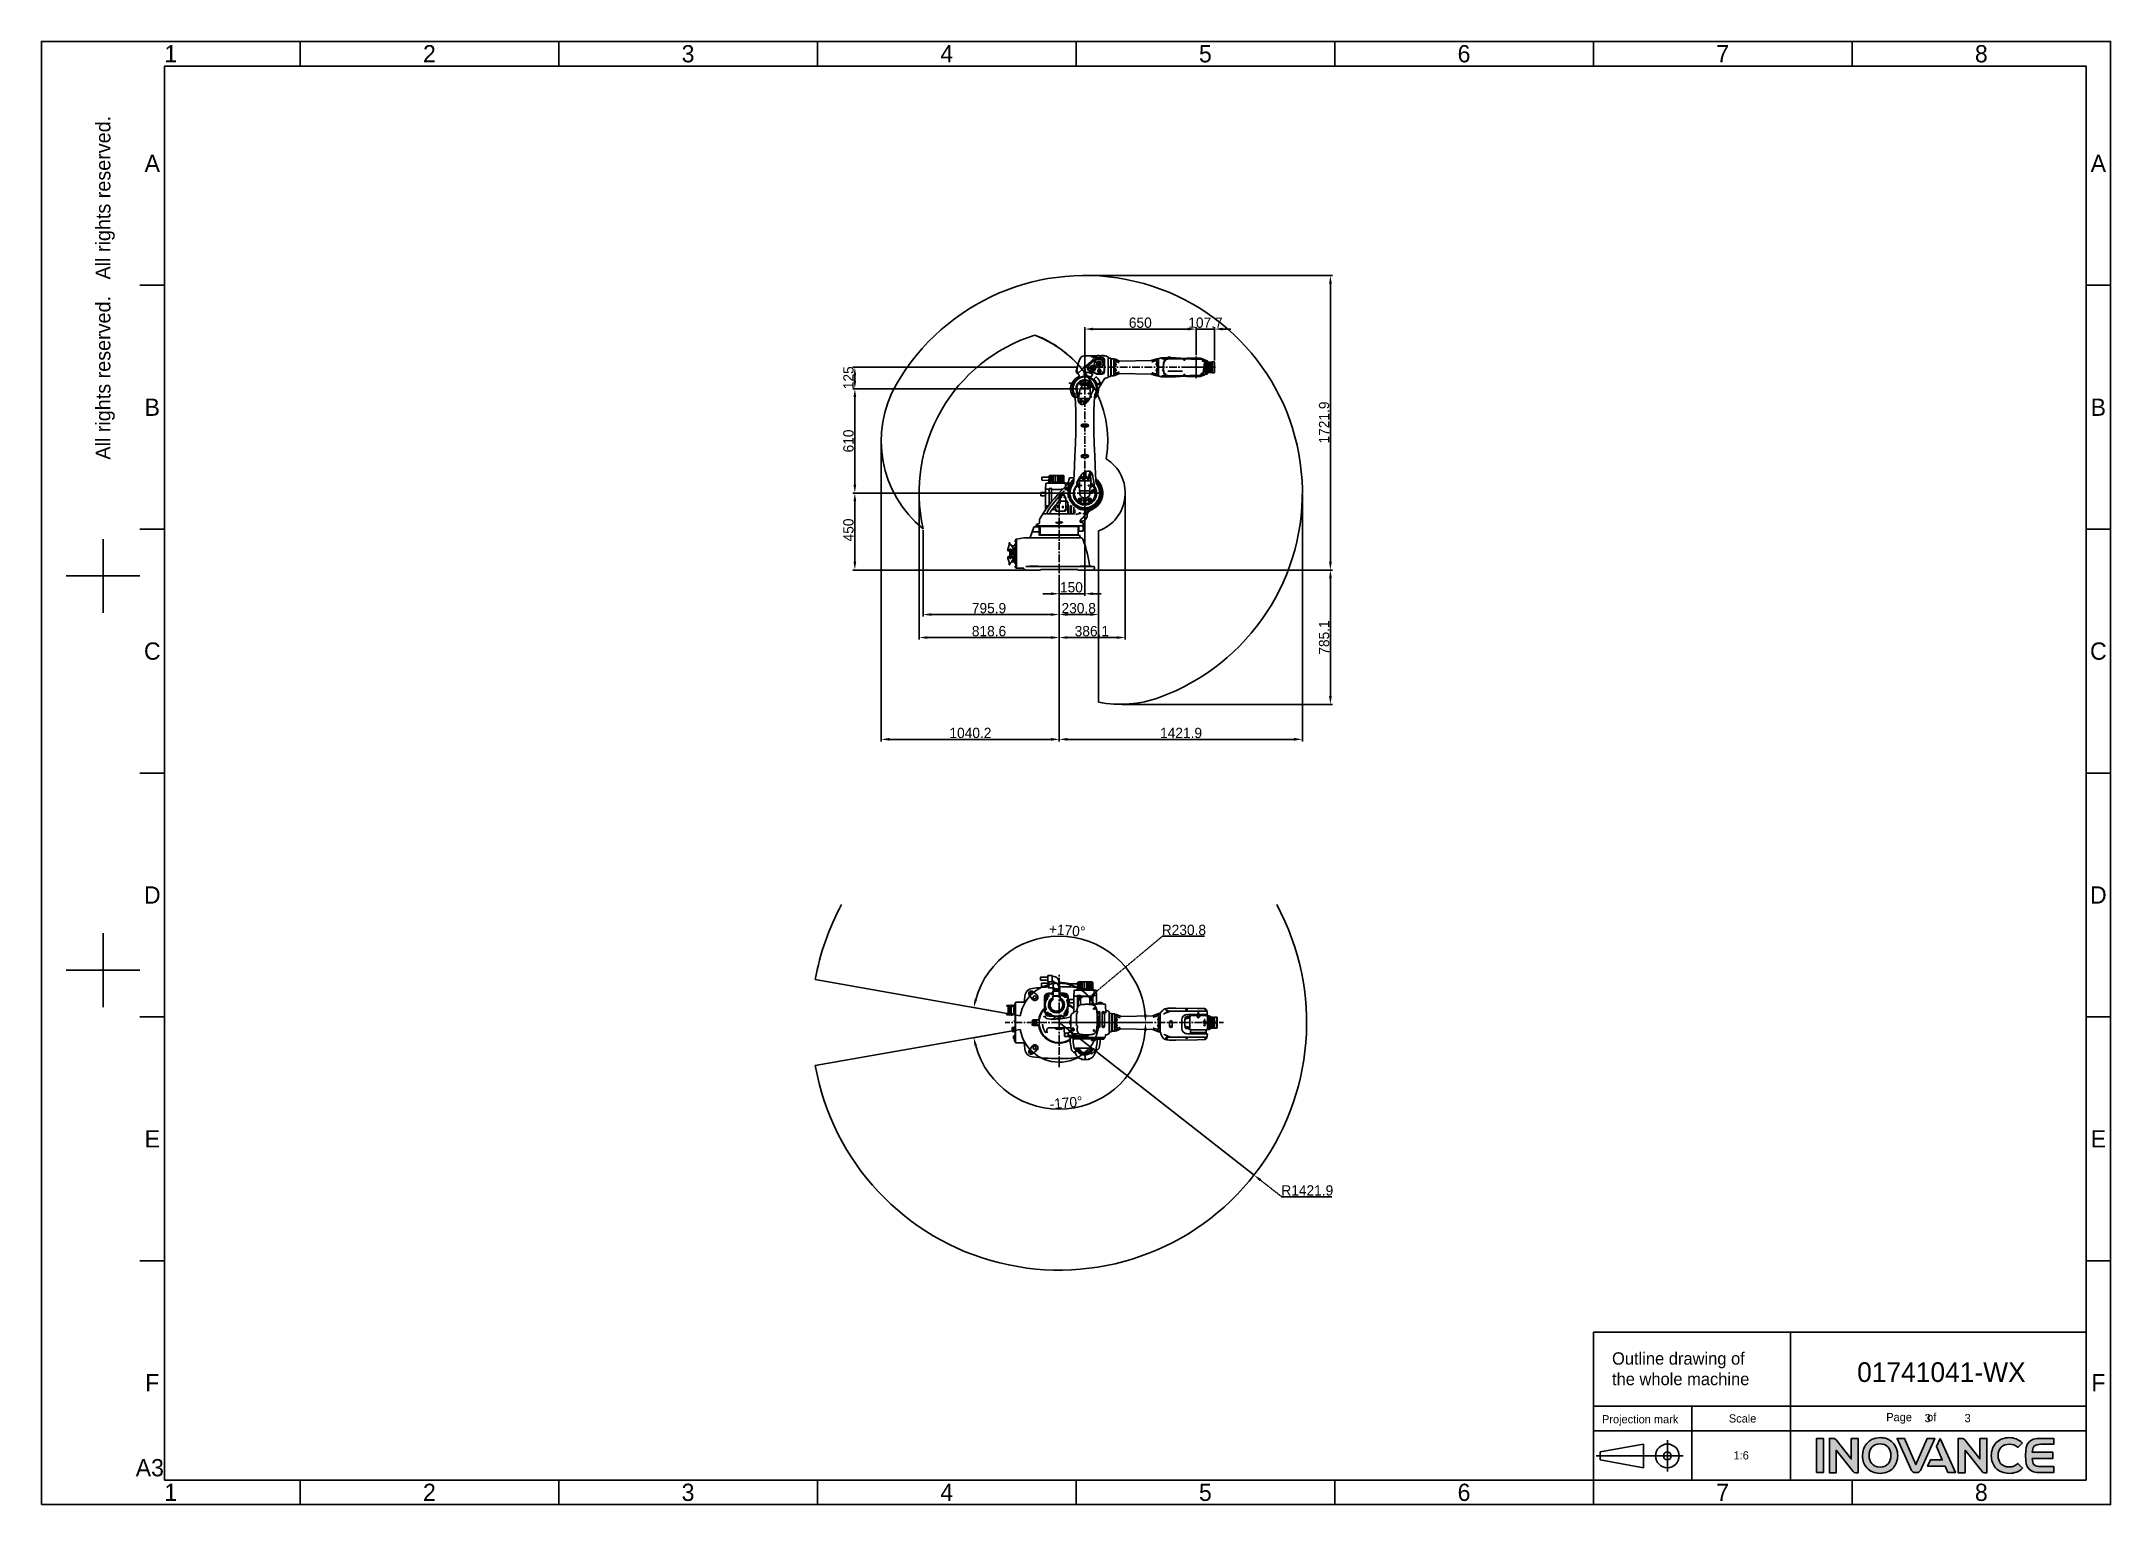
# Model space of a CAD drawing. Header units: millimetres. Extents: x 4086 to 10416, y 123 to 1549.
# Drawn here: x 8400 to 10416, y 124 to 1549 of the extents above; entities that cross this region are included whole.
import ezdxf
from ezdxf.enums import TextEntityAlignment as Align

# ---------------------------------------------------------------- set-up
doc = ezdxf.new("R2010")
doc.units = ezdxf.units.MM
doc.linetypes.add('CENTER', pattern=[0.6, 0.375, -0.075, 0.075, -0.075])
doc.layers.add('logo-蓝色', color=7, linetype='Continuous', true_color=0x008ccf)
for name, color, linetype in [('中心线', 7, 'Continuous'), ('多重引线', 7, 'Continuous'), ('尺寸标注', 7, 'Continuous'), ('运动范围', 7, 'Continuous')]:
    doc.layers.add(name, color=color, linetype=linetype)
doc.styles.get("Standard").update_dxf_attribs({"font": 'simsun.ttc'})
doc.styles.add('思源黑', font='SourceHanSansCN-Normal.ttf')
doc.dimstyles.new('STANDARD_1_6比例中六', dxfattribs={"dimtxt": 10, "dimasz": 8, "dimexe": 2, "dimexo": 1.5, "dimtad": 1, "dimdec": 1, "dimlfac": 6, "dimdsep": 46, "dimtxsty": '思源黑', "dimcen": 0.09, "dimclrd": 256, "dimclre": 256, "dimadec": 0, "dimazin": 0, "dimtp": 0.01, "dimtm": 0.01, "dimtfac": 1, "dimtdec": 1, "dimtofl": 0, "dimtmove": 0, "dimatfit": 3, "dimfxl": 1, "dimtolj": 1, "dimlwd": -1, "dimlwe": -1, "dimarcsym": 0})
doc.dimstyles.new('尺寸标注_1_6比例中六', dxfattribs={"dimtxt": 10, "dimasz": 8, "dimexe": 2, "dimexo": 1.5, "dimgap": 1, "dimtad": 1, "dimdec": 1, "dimlfac": 6, "dimdsep": 46, "dimtxsty": '思源黑', "dimcen": 0.09, "dimadec": 0, "dimazin": 0, "dimtp": 0.01, "dimtm": 0.01, "dimtfac": 1, "dimtdec": 1, "dimtofl": 0, "dimtmove": 0, "dimatfit": 3, "dimfxl": 1, "dimtolj": 1, "dimarcsym": 0})
doc.dimstyles.new('尺寸标注_1_6比例中六弯折', dxfattribs={"dimtxt": 10, "dimasz": 8, "dimexe": 2, "dimexo": 1.5, "dimgap": 1, "dimtad": 1, "dimtih": 1, "dimtoh": 1, "dimdec": 1, "dimlfac": 6, "dimdsep": 46, "dimtxsty": '思源黑', "dimcen": 0.09, "dimadec": 0, "dimazin": 0, "dimtp": 0.01, "dimtm": 0.01, "dimtfac": 1, "dimtdec": 1, "dimtofl": 0, "dimtmove": 0, "dimatfit": 3, "dimfxl": 1, "dimtolj": 1, "dimarcsym": 0})

msp = doc.modelspace()

# ---------------------------------------------------------------- blocks, each defined once
blk = doc.blocks.new('1')
at = {"layer": 'logo-蓝色'}
h = blk.add_hatch(color=256, dxfattribs=at)
h.dxf.hatch_style = 1
edge = h.paths.add_edge_path()
edge.add_spline(control_points=[(8013.2, 154.8), (8013.2, 154.8), (8019.8, 154.8), (8019.8, 154.8), (8019.8, 154.8), (8019.8, 154.8), (8019.8, 188.2), (8019.8, 188.2), (8019.8, 188.2), (8019.8, 188.2), (8013.2, 188.2), (8013.2, 188.2), (8013.2, 188.2), (8013.2, 188.2), (8013.2, 154.8), (8013.2, 154.8)], knot_values=[0, 0, 0, 0, 0.25, 0.25, 0.25, 0.25, 0.5, 0.5, 0.5, 0.5, 0.75, 0.75, 0.75, 0.75, 1, 1, 1, 1], degree=3, periodic=1)
h = blk.add_hatch(color=256, dxfattribs=at)
h.dxf.hatch_style = 1
edge = h.paths.add_edge_path()
edge.add_spline(control_points=[(8046.9, 188.2), (8046.9, 188.2), (8046.9, 168.1), (8046.9, 168.1), (8046.9, 168.1), (8046.9, 168.1), (8032.2, 186.7), (8032.2, 186.7), (8032.2, 186.7), (8031.5, 187.6), (8030.5, 188.2), (8029.3, 188.2), (8029.3, 188.2), (8029.3, 188.2), (8025.7, 188.2), (8025.7, 188.2), (8025.7, 188.2), (8025.7, 188.2), (8025.7, 154.7), (8025.7, 154.7), (8025.7, 154.7), (8025.7, 154.7), (8032.4, 154.7), (8032.4, 154.7), (8032.4, 154.7), (8032.4, 154.7), (8032.4, 176.6), (8032.4, 176.6), (8032.4, 176.6), (8032.4, 176.6), (8048.9, 155.8), (8048.9, 155.8), (8048.9, 155.8), (8049.4, 155.1), (8050.1, 154.7), (8051, 154.7), (8051, 154.7), (8051, 154.7), (8053.6, 154.7), (8053.6, 154.7), (8053.6, 154.7), (8053.6, 154.7), (8053.6, 188.2), (8053.6, 188.2), (8053.6, 188.2), (8053.6, 188.2), (8046.9, 188.2), (8046.9, 188.2)], knot_values=[0, 0, 0, 0, 0.083333, 0.083333, 0.083333, 0.083333, 0.166667, 0.166667, 0.166667, 0.166667, 0.25, 0.25, 0.25, 0.25, 0.333333, 0.333333, 0.333333, 0.333333, 0.416667, 0.416667, 0.416667, 0.416667, 0.5, 0.5, 0.5, 0.5, 0.583333, 0.583333, 0.583333, 0.583333, 0.666667, 0.666667, 0.666667, 0.666667, 0.75, 0.75, 0.75, 0.75, 0.833333, 0.833333, 0.833333, 0.833333, 0.916667, 0.916667, 0.916667, 0.916667, 1, 1, 1, 1], degree=3, periodic=1)
h = blk.add_hatch(color=256, dxfattribs=at)
h.dxf.hatch_style = 1
edge = h.paths.add_edge_path(flags=16)
edge.add_spline(control_points=[(8067.5, 179.9), (8069.4, 181.8), (8072, 182.8), (8075, 182.8), (8075, 182.8), (8078.1, 182.8), (8080.6, 181.9), (8082.5, 180), (8082.5, 180), (8084.5, 177.9), (8085.7, 174.7), (8085.6, 171.3), (8085.6, 171.3), (8085.5, 165.9), (8082.7, 160.2), (8075, 160.2), (8075, 160.2), (8067.4, 160.2), (8064.5, 165.9), (8064.4, 171.2), (8064.4, 171.2), (8064.3, 174.6), (8065.5, 177.8), (8067.5, 179.9)], knot_values=[0, 0, 0, 0, 0.166667, 0.166667, 0.166667, 0.166667, 0.333333, 0.333333, 0.333333, 0.333333, 0.5, 0.5, 0.5, 0.5, 0.666667, 0.666667, 0.666667, 0.666667, 0.833333, 0.833333, 0.833333, 0.833333, 1, 1, 1, 1], degree=3, periodic=0)
edge = h.paths.add_edge_path()
edge.add_spline(control_points=[(8075, 188.9), (8063.2, 188.9), (8057.9, 179.8), (8057.9, 171.3), (8057.9, 171.3), (8057.9, 166.7), (8059.4, 162.5), (8062.1, 159.4), (8062.1, 159.4), (8065.1, 155.9), (8069.6, 154.1), (8075, 154.1), (8075, 154.1), (8080.4, 154.1), (8084.9, 155.9), (8088, 159.5), (8088, 159.5), (8090.6, 162.5), (8092.1, 166.8), (8092.2, 171.3), (8092.2, 171.3), (8092.2, 176.3), (8090.4, 180.9), (8087.3, 184.1), (8087.3, 184.1), (8084.2, 187.3), (8080, 188.9), (8075, 188.9)], knot_values=[0, 0, 0, 0, 0.142857, 0.142857, 0.142857, 0.142857, 0.285714, 0.285714, 0.285714, 0.285714, 0.428571, 0.428571, 0.428571, 0.428571, 0.571429, 0.571429, 0.571429, 0.571429, 0.714286, 0.714286, 0.714286, 0.714286, 0.857143, 0.857143, 0.857143, 0.857143, 1, 1, 1, 1], degree=3, periodic=0)
h = blk.add_hatch(color=256, dxfattribs=at)
h.dxf.hatch_style = 1
edge = h.paths.add_edge_path()
edge.add_spline(control_points=[(8120.9, 188.2), (8120.9, 188.2), (8110, 162.7), (8110, 162.7), (8110, 162.7), (8110, 162.7), (8099, 188.2), (8099, 188.2), (8099, 188.2), (8099, 188.2), (8091.6, 188.2), (8091.6, 188.2), (8091.6, 188.2), (8091.6, 188.2), (8105.6, 156.9), (8105.6, 156.9), (8105.6, 156.9), (8106.2, 155.7), (8107.5, 154.8), (8108.9, 154.8), (8108.9, 154.8), (8108.9, 154.8), (8108.9, 154.8), (8108.9, 154.8), (8108.9, 154.8), (8108.9, 154.8), (8111, 154.8), (8111, 154.8), (8111, 154.8), (8111, 154.8), (8111, 154.8), (8111, 154.8), (8111, 154.8), (8112.5, 154.8), (8113.7, 155.7), (8114.3, 156.9), (8114.3, 156.9), (8114.3, 156.9), (8128.3, 188.2), (8128.3, 188.2), (8128.3, 188.2), (8128.3, 188.2), (8120.9, 188.2), (8120.9, 188.2)], knot_values=[0, 0, 0, 0, 0.090909, 0.090909, 0.090909, 0.090909, 0.181818, 0.181818, 0.181818, 0.181818, 0.272727, 0.272727, 0.272727, 0.272727, 0.363636, 0.363636, 0.363636, 0.363636, 0.454545, 0.454545, 0.454545, 0.454545, 0.545455, 0.545455, 0.545455, 0.545455, 0.636364, 0.636364, 0.636364, 0.636364, 0.727273, 0.727273, 0.727273, 0.727273, 0.818182, 0.818182, 0.818182, 0.818182, 0.909091, 0.909091, 0.909091, 0.909091, 1, 1, 1, 1], degree=3, periodic=1)
h = blk.add_hatch(color=256, dxfattribs=at)
h.dxf.hatch_style = 1
edge = h.paths.add_edge_path()
edge.add_spline(control_points=[(8133.5, 188.2), (8133.5, 188.2), (8130, 180.4), (8130, 180.4), (8130, 180.4), (8130, 180.4), (8135.7, 167.2), (8135.7, 167.2), (8135.7, 167.2), (8135.7, 167.2), (8124.1, 167.2), (8124.1, 167.2), (8124.1, 167.2), (8124.1, 167.2), (8121.3, 161), (8121.3, 161), (8121.3, 161), (8121.3, 161), (8138.4, 161), (8138.4, 161), (8138.4, 161), (8138.4, 161), (8141.2, 154.8), (8141.2, 154.8), (8141.2, 154.8), (8141.2, 154.8), (8148.4, 154.8), (8148.4, 154.8), (8148.4, 154.8), (8148.4, 154.8), (8133.5, 188.2), (8133.5, 188.2)], knot_values=[0, 0, 0, 0, 0.125, 0.125, 0.125, 0.125, 0.25, 0.25, 0.25, 0.25, 0.375, 0.375, 0.375, 0.375, 0.5, 0.5, 0.5, 0.5, 0.625, 0.625, 0.625, 0.625, 0.75, 0.75, 0.75, 0.75, 0.875, 0.875, 0.875, 0.875, 1, 1, 1, 1], degree=3, periodic=1)
h = blk.add_hatch(color=256, dxfattribs=at)
h.dxf.hatch_style = 1
edge = h.paths.add_edge_path()
edge.add_spline(control_points=[(8172.4, 188.2), (8172.4, 188.2), (8172.4, 168.1), (8172.4, 168.1), (8172.4, 168.1), (8172.4, 168.1), (8157.7, 186.7), (8157.7, 186.7), (8157.7, 186.7), (8157, 187.6), (8156, 188.2), (8154.8, 188.2), (8154.8, 188.2), (8154.8, 188.2), (8151.2, 188.2), (8151.2, 188.2), (8151.2, 188.2), (8151.2, 188.2), (8151.2, 154.7), (8151.2, 154.7), (8151.2, 154.7), (8151.2, 154.7), (8157.9, 154.7), (8157.9, 154.7), (8157.9, 154.7), (8157.9, 154.7), (8157.9, 176.6), (8157.9, 176.6), (8157.9, 176.6), (8157.9, 176.6), (8174.4, 155.8), (8174.4, 155.8), (8174.4, 155.8), (8174.9, 155.1), (8175.6, 154.7), (8176.5, 154.7), (8176.5, 154.7), (8176.5, 154.7), (8179.1, 154.7), (8179.1, 154.7), (8179.1, 154.7), (8179.1, 154.7), (8179.1, 188.2), (8179.1, 188.2), (8179.1, 188.2), (8179.1, 188.2), (8172.4, 188.2), (8172.4, 188.2)], knot_values=[0, 0, 0, 0, 0.083333, 0.083333, 0.083333, 0.083333, 0.166667, 0.166667, 0.166667, 0.166667, 0.25, 0.25, 0.25, 0.25, 0.333333, 0.333333, 0.333333, 0.333333, 0.416667, 0.416667, 0.416667, 0.416667, 0.5, 0.5, 0.5, 0.5, 0.583333, 0.583333, 0.583333, 0.583333, 0.666667, 0.666667, 0.666667, 0.666667, 0.75, 0.75, 0.75, 0.75, 0.833333, 0.833333, 0.833333, 0.833333, 0.916667, 0.916667, 0.916667, 0.916667, 1, 1, 1, 1], degree=3, periodic=1)
h = blk.add_hatch(color=256, dxfattribs=at)
h.dxf.hatch_style = 1
edge = h.paths.add_edge_path()
edge.add_spline(control_points=[(8209.2, 163.6), (8207.2, 161.6), (8204.1, 160.3), (8201.1, 160.3), (8201.1, 160.3), (8193, 160.3), (8190, 166), (8190, 171.3), (8190, 171.3), (8189.9, 174.5), (8191.1, 177.5), (8193.1, 179.5), (8193.1, 179.5), (8195.1, 181.5), (8197.8, 182.5), (8201.1, 182.5), (8201.1, 182.5), (8204.1, 182.5), (8206.9, 181.5), (8208.9, 179.5), (8208.9, 179.5), (8208.9, 179.5), (8209.1, 179.3), (8209.1, 179.3), (8209.1, 179.3), (8209.1, 179.3), (8213.5, 183.6), (8213.5, 183.6), (8213.5, 183.6), (8213.5, 183.6), (8213.4, 183.8), (8213.4, 183.8), (8213.4, 183.8), (8210, 187.1), (8205.7, 188.9), (8201.1, 188.9), (8201.1, 188.9), (8195.9, 188.9), (8191.5, 187.2), (8188.3, 184), (8188.3, 184), (8185.2, 180.8), (8183.4, 176.2), (8183.4, 171.3), (8183.4, 171.3), (8183.4, 166.7), (8184.9, 162.5), (8187.6, 159.4), (8187.6, 159.4), (8190.8, 155.9), (8195.4, 154.1), (8201.1, 154.1), (8201.1, 154.1), (8206.1, 154.1), (8210.5, 155.8), (8213.8, 159), (8213.8, 159), (8213.8, 159), (8213.9, 159.2), (8213.9, 159.2), (8213.9, 159.2), (8213.9, 159.2), (8209.4, 163.8), (8209.4, 163.8), (8209.4, 163.8), (8209.4, 163.8), (8209.2, 163.6), (8209.2, 163.6)], knot_values=[0, 0, 0, 0, 0.058824, 0.058824, 0.058824, 0.058824, 0.117647, 0.117647, 0.117647, 0.117647, 0.176471, 0.176471, 0.176471, 0.176471, 0.235294, 0.235294, 0.235294, 0.235294, 0.294118, 0.294118, 0.294118, 0.294118, 0.352941, 0.352941, 0.352941, 0.352941, 0.411765, 0.411765, 0.411765, 0.411765, 0.470588, 0.470588, 0.470588, 0.470588, 0.529412, 0.529412, 0.529412, 0.529412, 0.588235, 0.588235, 0.588235, 0.588235, 0.647059, 0.647059, 0.647059, 0.647059, 0.705882, 0.705882, 0.705882, 0.705882, 0.764706, 0.764706, 0.764706, 0.764706, 0.823529, 0.823529, 0.823529, 0.823529, 0.882353, 0.882353, 0.882353, 0.882353, 0.941176, 0.941176, 0.941176, 0.941176, 1, 1, 1, 1], degree=3, periodic=0)
h = blk.add_hatch(color=256, dxfattribs=at)
h.dxf.hatch_style = 1
edge = h.paths.add_edge_path()
edge.add_spline(control_points=[(8231.8, 182.4), (8231.8, 182.4), (8244.3, 182.4), (8244.3, 182.4), (8244.3, 182.4), (8244.3, 182.4), (8244.3, 188.2), (8244.3, 188.2), (8244.3, 188.2), (8244.3, 188.2), (8231.7, 188.2), (8231.7, 188.2), (8231.7, 188.2), (8220, 188.2), (8216.8, 183.7), (8216.8, 171.9), (8216.8, 171.9), (8216.8, 171.9), (8216.8, 171.5), (8216.8, 171.5), (8216.8, 171.5), (8216.8, 171.5), (8216.8, 171.5), (8216.8, 171.5), (8216.8, 171.5), (8216.8, 171.5), (8216.8, 171.5), (8216.8, 171.5), (8216.8, 171.5), (8216.8, 171.5), (8216.8, 171.5), (8216.8, 171.5), (8216.8, 171.5), (8216.8, 171.5), (8216.8, 171), (8216.8, 171), (8216.8, 171), (8216.8, 159.2), (8220, 154.8), (8231.7, 154.8), (8231.7, 154.8), (8231.7, 154.8), (8244.3, 154.8), (8244.3, 154.8), (8244.3, 154.8), (8244.3, 154.8), (8244.3, 160.6), (8244.3, 160.6), (8244.3, 160.6), (8244.3, 160.6), (8231.8, 160.6), (8231.8, 160.6), (8231.8, 160.6), (8228.8, 160.6), (8226.4, 161.1), (8225, 162.7), (8225, 162.7), (8223.9, 164), (8223.4, 166), (8223.3, 168.4), (8223.3, 168.4), (8223.3, 168.4), (8243.2, 168.4), (8243.2, 168.4), (8243.2, 168.4), (8243.2, 168.4), (8243.2, 171.5), (8243.2, 171.5), (8243.2, 171.5), (8243.2, 171.5), (8243.2, 174.6), (8243.2, 174.6), (8243.2, 174.6), (8243.2, 174.6), (8223.3, 174.6), (8223.3, 174.6), (8223.3, 174.6), (8223.4, 176.9), (8223.9, 178.9), (8225, 180.2), (8225, 180.2), (8226.4, 181.8), (8228.8, 182.4), (8231.8, 182.4)], knot_values=[0, 0, 0, 0, 0.047619, 0.047619, 0.047619, 0.047619, 0.095238, 0.095238, 0.095238, 0.095238, 0.142857, 0.142857, 0.142857, 0.142857, 0.190476, 0.190476, 0.190476, 0.190476, 0.238095, 0.238095, 0.238095, 0.238095, 0.285714, 0.285714, 0.285714, 0.285714, 0.333333, 0.333333, 0.333333, 0.333333, 0.380952, 0.380952, 0.380952, 0.380952, 0.428571, 0.428571, 0.428571, 0.428571, 0.47619, 0.47619, 0.47619, 0.47619, 0.52381, 0.52381, 0.52381, 0.52381, 0.571429, 0.571429, 0.571429, 0.571429, 0.619048, 0.619048, 0.619048, 0.619048, 0.666667, 0.666667, 0.666667, 0.666667, 0.714286, 0.714286, 0.714286, 0.714286, 0.761905, 0.761905, 0.761905, 0.761905, 0.809524, 0.809524, 0.809524, 0.809524, 0.857143, 0.857143, 0.857143, 0.857143, 0.904762, 0.904762, 0.904762, 0.904762, 0.952381, 0.952381, 0.952381, 0.952381, 1, 1, 1, 1], degree=3, periodic=0)
at = {"color": 2}
for p, q in [((6535.7, 1549.2), (6535.7, 1525.2)), ((6787.7, 1549.2), (6787.7, 1525.2)), ((7039.7, 1549.2), (7039.7, 1525.2)), ((7291.7, 1549.2), (7291.7, 1525.2)), ((7543.7, 1549.2), (7543.7, 1525.2)), ((7795.7, 1549.2), (7795.7, 1525.2)), ((8047.7, 1549.2), (8047.7, 1525.2)), ((6379.7, 1311.6), (6403.7, 1311.6)), ((8299.7, 1311.6), (8275.7, 1311.6)), ((6379.7, 1074), (6403.7, 1074)), ((8299.7, 1074), (8275.7, 1074)), ((6343.7, 992.4), (6343.7, 1064.4)), ((6307.7, 1028.4), (6379.7, 1028.4)), ((6379.7, 836.4), (6403.7, 836.4)), ((8299.7, 836.4), (8275.7, 836.4)), ((6343.7, 608.4), (6343.7, 680.4)), ((6307.7, 644.4), (6379.7, 644.4)), ((6379.7, 598.8), (6403.7, 598.8)), ((8299.7, 598.8), (8275.7, 598.8)), ((6379.7, 361.2), (6403.7, 361.2)), ((8299.7, 361.2), (8275.7, 361.2)), ((8275.7, 291.6), (7795.7, 291.6)), ((7795.7, 147.6), (7795.7, 291.6)), ((7795.7, 291.6), (7882.1, 291.6)), ((7987.7, 147.6), (7987.7, 291.6)), ((7795.7, 147.6), (7795.7, 219.6)), ((7795.7, 219.6), (7882.1, 219.6)), ((7795.7, 219.6), (8275.7, 219.6)), ((7891.7, 147.6), (7891.7, 219.6)), ((7795.7, 195.6), (7987.7, 195.6)), ((7802.5, 175), (7844.7, 182.6)), ((7844.7, 159.6), (7844.7, 182.6)), ((7867.8, 155.8), (7867.8, 186.5)), ((7883.1, 171.1), (7798.6, 171.1)), ((7802.5, 175), (7802.5, 167.3)), ((7844.7, 159.6), (7802.5, 167.3)), ((6535.7, 123.6), (6535.7, 147.6)), ((6787.7, 123.6), (6787.7, 147.6)), ((7039.7, 123.6), (7039.7, 147.6)), ((7291.7, 123.6), (7291.7, 147.6)), ((7543.7, 123.6), (7543.7, 147.6)), ((7795.7, 123.6), (7795.7, 147.6)), ((8047.7, 123.6), (8047.7, 147.6))]:
    blk.add_line(p, q, dxfattribs=at)
for points in [[(6283.7, 123.6), (6283.7, 1549.2), (8299.7, 1549.2), (8299.7, 123.6)], [(6403.7, 147.6), (6403.7, 1525.2), (8275.7, 1525.2), (8275.7, 147.6)], [(7987.7, 195.6), (8275.7, 195.6), (8275.7, 147.6), (7987.7, 147.6)]]:
    blk.add_lwpolyline(points, close=True, dxfattribs=at)
for radius in [11.5, 3.84]:
    blk.add_circle((7867.8, 171.1), radius, dxfattribs=at)
at = {"layer": 'logo-蓝色'}
for points, knots in [([(8013.2, 154.8), (8013.2, 154.8), (8019.8, 154.8), (8019.8, 154.8), (8019.8, 154.8), (8019.8, 154.8), (8019.8, 188.2), (8019.8, 188.2), (8019.8, 188.2), (8019.8, 188.2), (8013.2, 188.2), (8013.2, 188.2), (8013.2, 188.2), (8013.2, 188.2), (8013.2, 154.8), (8013.2, 154.8)], [0, 0, 0, 0, 0.25, 0.25, 0.25, 0.25, 0.5, 0.5, 0.5, 0.5, 0.75, 0.75, 0.75, 0.75, 1, 1, 1, 1]), ([(8046.9, 188.2), (8046.9, 188.2), (8046.9, 168.1), (8046.9, 168.1), (8046.9, 168.1), (8046.9, 168.1), (8032.2, 186.7), (8032.2, 186.7), (8032.2, 186.7), (8031.5, 187.6), (8030.5, 188.2), (8029.3, 188.2), (8029.3, 188.2), (8029.3, 188.2), (8025.7, 188.2), (8025.7, 188.2), (8025.7, 188.2), (8025.7, 188.2), (8025.7, 154.7), (8025.7, 154.7), (8025.7, 154.7), (8025.7, 154.7), (8032.4, 154.7), (8032.4, 154.7), (8032.4, 154.7), (8032.4, 154.7), (8032.4, 176.6), (8032.4, 176.6), (8032.4, 176.6), (8032.4, 176.6), (8048.9, 155.8), (8048.9, 155.8), (8048.9, 155.8), (8049.4, 155.1), (8050.1, 154.7), (8051, 154.7), (8051, 154.7), (8051, 154.7), (8053.6, 154.7), (8053.6, 154.7), (8053.6, 154.7), (8053.6, 154.7), (8053.6, 188.2), (8053.6, 188.2), (8053.6, 188.2), (8053.6, 188.2), (8046.9, 188.2), (8046.9, 188.2)], [0, 0, 0, 0, 0.083333, 0.083333, 0.083333, 0.083333, 0.166667, 0.166667, 0.166667, 0.166667, 0.25, 0.25, 0.25, 0.25, 0.333333, 0.333333, 0.333333, 0.333333, 0.416667, 0.416667, 0.416667, 0.416667, 0.5, 0.5, 0.5, 0.5, 0.583333, 0.583333, 0.583333, 0.583333, 0.666667, 0.666667, 0.666667, 0.666667, 0.75, 0.75, 0.75, 0.75, 0.833333, 0.833333, 0.833333, 0.833333, 0.916667, 0.916667, 0.916667, 0.916667, 1, 1, 1, 1]), ([(8075, 188.9), (8063.2, 188.9), (8057.9, 179.8), (8057.9, 171.3), (8057.9, 171.3), (8057.9, 166.7), (8059.4, 162.5), (8062.1, 159.4), (8062.1, 159.4), (8065.1, 155.9), (8069.6, 154.1), (8075, 154.1), (8075, 154.1), (8080.4, 154.1), (8084.9, 155.9), (8088, 159.5), (8088, 159.5), (8090.6, 162.5), (8092.1, 166.8), (8092.2, 171.3), (8092.2, 171.3), (8092.2, 176.3), (8090.4, 180.9), (8087.3, 184.1), (8087.3, 184.1), (8084.2, 187.3), (8080, 188.9), (8075, 188.9)], [0, 0, 0, 0, 0.142857, 0.142857, 0.142857, 0.142857, 0.285714, 0.285714, 0.285714, 0.285714, 0.428571, 0.428571, 0.428571, 0.428571, 0.571429, 0.571429, 0.571429, 0.571429, 0.714286, 0.714286, 0.714286, 0.714286, 0.857143, 0.857143, 0.857143, 0.857143, 1, 1, 1, 1]), ([(8067.5, 179.9), (8069.4, 181.8), (8072, 182.8), (8075, 182.8), (8075, 182.8), (8078.1, 182.8), (8080.6, 181.9), (8082.5, 180), (8082.5, 180), (8084.5, 177.9), (8085.7, 174.7), (8085.6, 171.3), (8085.6, 171.3), (8085.5, 165.9), (8082.7, 160.2), (8075, 160.2), (8075, 160.2), (8067.4, 160.2), (8064.5, 165.9), (8064.4, 171.2), (8064.4, 171.2), (8064.3, 174.6), (8065.5, 177.8), (8067.5, 179.9)], [0, 0, 0, 0, 0.166667, 0.166667, 0.166667, 0.166667, 0.333333, 0.333333, 0.333333, 0.333333, 0.5, 0.5, 0.5, 0.5, 0.666667, 0.666667, 0.666667, 0.666667, 0.833333, 0.833333, 0.833333, 0.833333, 1, 1, 1, 1]), ([(8120.9, 188.2), (8120.9, 188.2), (8110, 162.7), (8110, 162.7), (8110, 162.7), (8110, 162.7), (8099, 188.2), (8099, 188.2), (8099, 188.2), (8099, 188.2), (8091.6, 188.2), (8091.6, 188.2), (8091.6, 188.2), (8091.6, 188.2), (8105.6, 156.9), (8105.6, 156.9), (8105.6, 156.9), (8106.2, 155.7), (8107.5, 154.8), (8108.9, 154.8), (8108.9, 154.8), (8108.9, 154.8), (8108.9, 154.8), (8108.9, 154.8), (8108.9, 154.8), (8108.9, 154.8), (8111, 154.8), (8111, 154.8), (8111, 154.8), (8111, 154.8), (8111, 154.8), (8111, 154.8), (8111, 154.8), (8112.5, 154.8), (8113.7, 155.7), (8114.3, 156.9), (8114.3, 156.9), (8114.3, 156.9), (8128.3, 188.2), (8128.3, 188.2), (8128.3, 188.2), (8128.3, 188.2), (8120.9, 188.2), (8120.9, 188.2)], [0, 0, 0, 0, 0.090909, 0.090909, 0.090909, 0.090909, 0.181818, 0.181818, 0.181818, 0.181818, 0.272727, 0.272727, 0.272727, 0.272727, 0.363636, 0.363636, 0.363636, 0.363636, 0.454545, 0.454545, 0.454545, 0.454545, 0.545455, 0.545455, 0.545455, 0.545455, 0.636364, 0.636364, 0.636364, 0.636364, 0.727273, 0.727273, 0.727273, 0.727273, 0.818182, 0.818182, 0.818182, 0.818182, 0.909091, 0.909091, 0.909091, 0.909091, 1, 1, 1, 1]), ([(8133.5, 188.2), (8133.5, 188.2), (8130, 180.4), (8130, 180.4), (8130, 180.4), (8130, 180.4), (8135.7, 167.2), (8135.7, 167.2), (8135.7, 167.2), (8135.7, 167.2), (8124.1, 167.2), (8124.1, 167.2), (8124.1, 167.2), (8124.1, 167.2), (8121.3, 161), (8121.3, 161), (8121.3, 161), (8121.3, 161), (8138.4, 161), (8138.4, 161), (8138.4, 161), (8138.4, 161), (8141.2, 154.8), (8141.2, 154.8), (8141.2, 154.8), (8141.2, 154.8), (8148.4, 154.8), (8148.4, 154.8), (8148.4, 154.8), (8148.4, 154.8), (8133.5, 188.2), (8133.5, 188.2)], [0, 0, 0, 0, 0.125, 0.125, 0.125, 0.125, 0.25, 0.25, 0.25, 0.25, 0.375, 0.375, 0.375, 0.375, 0.5, 0.5, 0.5, 0.5, 0.625, 0.625, 0.625, 0.625, 0.75, 0.75, 0.75, 0.75, 0.875, 0.875, 0.875, 0.875, 1, 1, 1, 1]), ([(8172.4, 188.2), (8172.4, 188.2), (8172.4, 168.1), (8172.4, 168.1), (8172.4, 168.1), (8172.4, 168.1), (8157.7, 186.7), (8157.7, 186.7), (8157.7, 186.7), (8157, 187.6), (8156, 188.2), (8154.8, 188.2), (8154.8, 188.2), (8154.8, 188.2), (8151.2, 188.2), (8151.2, 188.2), (8151.2, 188.2), (8151.2, 188.2), (8151.2, 154.7), (8151.2, 154.7), (8151.2, 154.7), (8151.2, 154.7), (8157.9, 154.7), (8157.9, 154.7), (8157.9, 154.7), (8157.9, 154.7), (8157.9, 176.6), (8157.9, 176.6), (8157.9, 176.6), (8157.9, 176.6), (8174.4, 155.8), (8174.4, 155.8), (8174.4, 155.8), (8174.9, 155.1), (8175.6, 154.7), (8176.5, 154.7), (8176.5, 154.7), (8176.5, 154.7), (8179.1, 154.7), (8179.1, 154.7), (8179.1, 154.7), (8179.1, 154.7), (8179.1, 188.2), (8179.1, 188.2), (8179.1, 188.2), (8179.1, 188.2), (8172.4, 188.2), (8172.4, 188.2)], [0, 0, 0, 0, 0.083333, 0.083333, 0.083333, 0.083333, 0.166667, 0.166667, 0.166667, 0.166667, 0.25, 0.25, 0.25, 0.25, 0.333333, 0.333333, 0.333333, 0.333333, 0.416667, 0.416667, 0.416667, 0.416667, 0.5, 0.5, 0.5, 0.5, 0.583333, 0.583333, 0.583333, 0.583333, 0.666667, 0.666667, 0.666667, 0.666667, 0.75, 0.75, 0.75, 0.75, 0.833333, 0.833333, 0.833333, 0.833333, 0.916667, 0.916667, 0.916667, 0.916667, 1, 1, 1, 1]), ([(8209.2, 163.6), (8207.2, 161.6), (8204.1, 160.3), (8201.1, 160.3), (8201.1, 160.3), (8193, 160.3), (8190, 166), (8190, 171.3), (8190, 171.3), (8189.9, 174.5), (8191.1, 177.5), (8193.1, 179.5), (8193.1, 179.5), (8195.1, 181.5), (8197.8, 182.5), (8201.1, 182.5), (8201.1, 182.5), (8204.1, 182.5), (8206.9, 181.5), (8208.9, 179.5), (8208.9, 179.5), (8208.9, 179.5), (8209.1, 179.3), (8209.1, 179.3), (8209.1, 179.3), (8209.1, 179.3), (8213.5, 183.6), (8213.5, 183.6), (8213.5, 183.6), (8213.5, 183.6), (8213.4, 183.8), (8213.4, 183.8), (8213.4, 183.8), (8210, 187.1), (8205.7, 188.9), (8201.1, 188.9), (8201.1, 188.9), (8195.9, 188.9), (8191.5, 187.2), (8188.3, 184), (8188.3, 184), (8185.2, 180.8), (8183.4, 176.2), (8183.4, 171.3), (8183.4, 171.3), (8183.4, 166.7), (8184.9, 162.5), (8187.6, 159.4), (8187.6, 159.4), (8190.8, 155.9), (8195.4, 154.1), (8201.1, 154.1), (8201.1, 154.1), (8206.1, 154.1), (8210.5, 155.8), (8213.8, 159), (8213.8, 159), (8213.8, 159), (8213.9, 159.2), (8213.9, 159.2), (8213.9, 159.2), (8213.9, 159.2), (8209.4, 163.8), (8209.4, 163.8), (8209.4, 163.8), (8209.4, 163.8), (8209.2, 163.6), (8209.2, 163.6)], [0, 0, 0, 0, 0.058824, 0.058824, 0.058824, 0.058824, 0.117647, 0.117647, 0.117647, 0.117647, 0.176471, 0.176471, 0.176471, 0.176471, 0.235294, 0.235294, 0.235294, 0.235294, 0.294118, 0.294118, 0.294118, 0.294118, 0.352941, 0.352941, 0.352941, 0.352941, 0.411765, 0.411765, 0.411765, 0.411765, 0.470588, 0.470588, 0.470588, 0.470588, 0.529412, 0.529412, 0.529412, 0.529412, 0.588235, 0.588235, 0.588235, 0.588235, 0.647059, 0.647059, 0.647059, 0.647059, 0.705882, 0.705882, 0.705882, 0.705882, 0.764706, 0.764706, 0.764706, 0.764706, 0.823529, 0.823529, 0.823529, 0.823529, 0.882353, 0.882353, 0.882353, 0.882353, 0.941176, 0.941176, 0.941176, 0.941176, 1, 1, 1, 1]), ([(8231.8, 182.4), (8231.8, 182.4), (8244.3, 182.4), (8244.3, 182.4), (8244.3, 182.4), (8244.3, 182.4), (8244.3, 188.2), (8244.3, 188.2), (8244.3, 188.2), (8244.3, 188.2), (8231.7, 188.2), (8231.7, 188.2), (8231.7, 188.2), (8220, 188.2), (8216.8, 183.7), (8216.8, 171.9), (8216.8, 171.9), (8216.8, 171.9), (8216.8, 171.5), (8216.8, 171.5), (8216.8, 171.5), (8216.8, 171.5), (8216.8, 171.5), (8216.8, 171.5), (8216.8, 171.5), (8216.8, 171.5), (8216.8, 171.5), (8216.8, 171.5), (8216.8, 171.5), (8216.8, 171.5), (8216.8, 171.5), (8216.8, 171.5), (8216.8, 171.5), (8216.8, 171.5), (8216.8, 171), (8216.8, 171), (8216.8, 171), (8216.8, 159.2), (8220, 154.8), (8231.7, 154.8), (8231.7, 154.8), (8231.7, 154.8), (8244.3, 154.8), (8244.3, 154.8), (8244.3, 154.8), (8244.3, 154.8), (8244.3, 160.6), (8244.3, 160.6), (8244.3, 160.6), (8244.3, 160.6), (8231.8, 160.6), (8231.8, 160.6), (8231.8, 160.6), (8228.8, 160.6), (8226.4, 161.1), (8225, 162.7), (8225, 162.7), (8223.9, 164), (8223.4, 166), (8223.3, 168.4), (8223.3, 168.4), (8223.3, 168.4), (8243.2, 168.4), (8243.2, 168.4), (8243.2, 168.4), (8243.2, 168.4), (8243.2, 171.5), (8243.2, 171.5), (8243.2, 171.5), (8243.2, 171.5), (8243.2, 174.6), (8243.2, 174.6), (8243.2, 174.6), (8243.2, 174.6), (8223.3, 174.6), (8223.3, 174.6), (8223.3, 174.6), (8223.4, 176.9), (8223.9, 178.9), (8225, 180.2), (8225, 180.2), (8226.4, 181.8), (8228.8, 182.4), (8231.8, 182.4)], [0, 0, 0, 0, 0.047619, 0.047619, 0.047619, 0.047619, 0.095238, 0.095238, 0.095238, 0.095238, 0.142857, 0.142857, 0.142857, 0.142857, 0.190476, 0.190476, 0.190476, 0.190476, 0.238095, 0.238095, 0.238095, 0.238095, 0.285714, 0.285714, 0.285714, 0.285714, 0.333333, 0.333333, 0.333333, 0.333333, 0.380952, 0.380952, 0.380952, 0.380952, 0.428571, 0.428571, 0.428571, 0.428571, 0.47619, 0.47619, 0.47619, 0.47619, 0.52381, 0.52381, 0.52381, 0.52381, 0.571429, 0.571429, 0.571429, 0.571429, 0.619048, 0.619048, 0.619048, 0.619048, 0.666667, 0.666667, 0.666667, 0.666667, 0.714286, 0.714286, 0.714286, 0.714286, 0.761905, 0.761905, 0.761905, 0.761905, 0.809524, 0.809524, 0.809524, 0.809524, 0.857143, 0.857143, 0.857143, 0.857143, 0.904762, 0.904762, 0.904762, 0.904762, 0.952381, 0.952381, 0.952381, 0.952381, 1, 1, 1, 1])]:
    blk.add_open_spline(points, degree=3, knots=knots, dxfattribs=at)
at = {"color": 2, "style": '思源黑'}
for s, height, p in [('1', 16.8, (6409.7, 1537.2)), ('2', 16.8, (6661.7, 1537.2)), ('3', 16.8, (6913.7, 1537.2)), ('4', 16.8, (7165.7, 1537.2)), ('5', 16.8, (7417.7, 1537.2)), ('6', 16.8, (7669.7, 1537.2)), ('7', 16.8, (7921.7, 1537.2)), ('8', 16.8, (8173.7, 1537.2)), ('A', 16.8, (6391.7, 1430.4)), ('A', 16.8, (8287.7, 1430.4)), ('B', 16.8, (6391.7, 1192.8)), ('B', 16.8, (8287.7, 1192.8)), ('C', 16.8, (6391.7, 955.2)), ('C', 16.8, (8287.7, 955.2)), ('D', 16.8, (6391.7, 717.6)), ('D', 16.8, (8287.7, 717.6)), ('E', 16.8, (6391.7, 480)), ('E', 16.8, (8287.7, 480)), ('F', 16.8, (6391.7, 242.4)), ('F', 16.8, (8287.7, 242.4)), ('Projection mark', 8, (7841.3, 206.8)), ('Scale', 8, (7941.1, 207.6)), ('A3', 16.8, (6389.3, 159.6)), ('1', 16.8, (6409.7, 135.6)), ('2', 16.8, (6661.7, 135.6)), ('3', 16.8, (6913.7, 135.6)), ('4', 16.8, (7165.7, 135.6)), ('5', 16.8, (7417.7, 135.6)), ('6', 16.8, (7669.7, 135.6)), ('7', 16.8, (7921.7, 135.6)), ('8', 16.8, (8173.7, 135.6))]:
    blk.add_text(s, height=height, dxfattribs=at).set_placement(p, align=Align.MIDDLE_CENTER)
blk.add_text('All rights reserved.   All rights reserved.', height=14.4, rotation=90, dxfattribs=at).set_placement((6343.7, 1309.2), align=Align.MIDDLE_CENTER)
blk.add_text('Page     of    ', height=8, dxfattribs=at).set_placement((8111.4, 207.9), align=Align.MIDDLE)
at = {"color": 2, "insert": (7813.9, 272), "char_height": 12, "width": 145.175, "attachment_point": 1}
blk.add_mtext('{\\fSource Han Sans CN Regular|b0|i0|c0|p34;Outline drawing of the whole machine}', dxfattribs=at)
at = {"color": 7, "style": '思源黑'}
for tag, height, p in [('编号', 19.2, (8134.8, 252.7)), ('比例', 8, (7939.7, 171.6))]:
    blk.add_attdef(tag, text='', height=height, dxfattribs=at).set_placement(p, align=Align.MIDDLE)
at = {"linetype": 'Continuous', "lineweight": 0, "ltscale": 0.3, "style": '思源黑'}
for tag, p in [('当前页', (8121.4, 207.9)), ('总页数', (8160.3, 207.9))]:
    blk.add_attdef(tag, text='', height=8, dxfattribs=at).set_placement(p, align=Align.MIDDLE)
blk = doc.blocks.new('*D859')
at = {"layer": 'Defpoints', "color": 0}
for p in [(9524.6, 1268.9), (9524.6, 1243.4), (9416.3, 1215.5)]:
    blk.add_point(p, dxfattribs=at)
at = {"layer": '尺寸标注', "color": 0, "lineweight": -2}
for p, q in [((9416.3, 1217), (9416.3, 1270.9)), ((9524.6, 1244.9), (9524.6, 1270.9)), ((9424.3, 1268.9), (9516.6, 1268.9))]:
    blk.add_line(p, q, dxfattribs=at)
at = {"layer": '尺寸标注', "color": 0}
for points in [[(9424.3, 1270.3), (9424.3, 1267.6), (9416.3, 1268.9)], [(9516.6, 1267.6), (9516.6, 1270.3), (9524.6, 1268.9)]]:
    blk.add_solid(points, dxfattribs=at)
at = {"layer": '尺寸标注', "color": 0, "insert": (9470.3, 1275.1), "char_height": 10, "attachment_point": 5, "style": '思源黑'}
blk.add_mtext('\\A1;650', dxfattribs=at)
blk = doc.blocks.new('*D860')
at = {"layer": 'Defpoints', "color": 0}
for p in [(9542.5, 1268.9), (9524.6, 1243.8), (9542.5, 1236.7)]:
    blk.add_point(p, dxfattribs=at)
at = {"layer": '尺寸标注', "color": 0, "lineweight": -2}
for p, q in [((9524.6, 1245.3), (9524.6, 1270.9)), ((9542.5, 1238.2), (9542.5, 1270.9)), ((9516.6, 1268.9), (9508.6, 1268.9)), ((9550.5, 1268.9), (9558.5, 1268.9))]:
    blk.add_line(p, q, dxfattribs=at)
at = {"layer": '尺寸标注', "color": 0}
for points in [[(9516.6, 1267.6), (9516.6, 1270.3), (9524.6, 1268.9)], [(9550.5, 1270.3), (9550.5, 1267.6), (9542.5, 1268.9)]]:
    blk.add_solid(points, dxfattribs=at)
at = {"layer": '尺寸标注', "color": 0, "insert": (9533.8, 1275.1), "char_height": 10, "attachment_point": 5, "style": '思源黑'}
blk.add_mtext('\\A1;107.7', dxfattribs=at)
blk = doc.blocks.new('*D861')
at = {"layer": 'Defpoints', "color": 0}
for p in [(9400.9, 1109.2), (9192.2, 1034.2), (9358.5, 1034.2)]:
    blk.add_point(p, dxfattribs=at)
at = {"layer": '尺寸标注', "color": 0, "lineweight": -2}
for p, q in [((9399.4, 1109.2), (9190.2, 1109.2)), ((9192.2, 1101.2), (9192.2, 1042.2)), ((9357, 1034.2), (9190.2, 1034.2))]:
    blk.add_line(p, q, dxfattribs=at)
at = {"layer": '尺寸标注', "color": 0}
for points in [[(9193.5, 1101.2), (9190.9, 1101.2), (9192.2, 1109.2)], [(9190.9, 1042.2), (9193.5, 1042.2), (9192.2, 1034.2)]]:
    blk.add_solid(points, dxfattribs=at)
at = {"layer": '尺寸标注', "color": 0, "insert": (9186, 1073.2), "char_height": 10, "attachment_point": 5, "rotation": 90, "style": '思源黑'}
blk.add_mtext('\\A1;450', dxfattribs=at)
blk = doc.blocks.new('*D862')
at = {"layer": 'Defpoints', "color": 0}
for p in [(9192.2, 1210.8), (9411.6, 1210.8), (9400.9, 1109.2)]:
    blk.add_point(p, dxfattribs=at)
at = {"layer": '尺寸标注', "color": 0, "lineweight": -2}
for p, q in [((9410.1, 1210.8), (9190.2, 1210.8)), ((9192.2, 1117.2), (9192.2, 1202.8)), ((9399.4, 1109.2), (9190.2, 1109.2))]:
    blk.add_line(p, q, dxfattribs=at)
at = {"layer": '尺寸标注', "color": 0}
for points in [[(9193.5, 1202.8), (9190.9, 1202.8), (9192.2, 1210.8)], [(9190.9, 1117.2), (9193.5, 1117.2), (9192.2, 1109.2)]]:
    blk.add_solid(points, dxfattribs=at)
at = {"layer": '尺寸标注', "color": 0, "insert": (9186, 1159.9), "char_height": 10, "attachment_point": 5, "rotation": 90, "style": '思源黑'}
blk.add_mtext('\\A1;610', dxfattribs=at)
blk = doc.blocks.new('*D863')
at = {"layer": 'Defpoints', "color": 0}
for p in [(9403.6, 1231.7), (9192.2, 1210.8), (9411.6, 1210.8)]:
    blk.add_point(p, dxfattribs=at)
at = {"layer": '尺寸标注', "color": 0, "lineweight": -2}
for p, q in [((9402.1, 1231.7), (9190.2, 1231.7)), ((9410.1, 1210.8), (9190.2, 1210.8)), ((9192.2, 1223.7), (9192.2, 1218.8))]:
    blk.add_line(p, q, dxfattribs=at)
at = {"layer": '尺寸标注', "color": 0}
for points in [[(9193.5, 1223.7), (9190.9, 1223.7), (9192.2, 1231.7)], [(9190.9, 1218.8), (9193.5, 1218.8), (9192.2, 1210.8)]]:
    blk.add_solid(points, dxfattribs=at)
at = {"layer": '尺寸标注', "color": 0, "insert": (9186, 1221.5), "char_height": 10, "attachment_point": 5, "rotation": 90, "style": '思源黑'}
blk.add_mtext('\\A1;125', dxfattribs=at)
blk = doc.blocks.new('*D864')
at = {"layer": 'Defpoints', "color": 0}
for p in [(9416.3, 1093.9), (9391.3, 1031.1), (9416.3, 1011.1)]:
    blk.add_point(p, dxfattribs=at)
at = {"layer": '尺寸标注', "color": 0, "lineweight": -2}
for p, q in [((9416.3, 1092.4), (9416.3, 1009.1)), ((9391.3, 1029.6), (9391.3, 1009.1)), ((9383.3, 1011.1), (9375.3, 1011.1)), ((9391.3, 1011.1), (9416.3, 1011.1)), ((9424.3, 1011.1), (9432.3, 1011.1))]:
    blk.add_line(p, q, dxfattribs=at)
at = {"layer": '尺寸标注', "color": 0}
for points in [[(9383.3, 1009.7), (9383.3, 1012.4), (9391.3, 1011.1)], [(9424.3, 1012.4), (9424.3, 1009.7), (9416.3, 1011.1)]]:
    blk.add_solid(points, dxfattribs=at)
at = {"layer": '尺寸标注', "color": 0, "insert": (9403.2, 1017.3), "char_height": 10, "attachment_point": 5, "style": '思源黑'}
blk.add_mtext('\\A1;150', dxfattribs=at)
blk = doc.blocks.new('*D865')
at = {"layer": 'Defpoints', "color": 0}
for p in [(9217.9, 1160), (9391.3, 1031.1), (9217.9, 869.2)]:
    blk.add_point(p, dxfattribs=at)
at = {"layer": '尺寸标注', "color": 0, "lineweight": -2}
for p, q in [((9217.9, 1158.5), (9217.9, 867.2)), ((9391.3, 1029.6), (9391.3, 867.2)), ((9383.3, 869.2), (9225.9, 869.2))]:
    blk.add_line(p, q, dxfattribs=at)
at = {"layer": '尺寸标注', "color": 0}
for points in [[(9225.9, 870.6), (9225.9, 867.9), (9217.9, 869.2)], [(9383.3, 867.9), (9383.3, 870.6), (9391.3, 869.2)]]:
    blk.add_solid(points, dxfattribs=at)
at = {"layer": '尺寸标注', "color": 0, "insert": (9304.8, 875.4), "char_height": 10, "attachment_point": 5, "style": '思源黑'}
blk.add_mtext('\\A1;1040.2', dxfattribs=at)
blk = doc.blocks.new('*D866')
at = {"layer": 'Defpoints', "color": 0}
for p in [(9628.2, 1109.2), (9391.3, 1031.1), (9628.2, 869.2)]:
    blk.add_point(p, dxfattribs=at)
at = {"layer": '尺寸标注', "color": 0, "lineweight": -2}
for p, q in [((9628.2, 1107.7), (9628.2, 867.2)), ((9391.3, 1029.6), (9391.3, 867.2)), ((9399.3, 869.2), (9620.2, 869.2))]:
    blk.add_line(p, q, dxfattribs=at)
at = {"layer": '尺寸标注', "color": 0}
for points in [[(9399.3, 870.6), (9399.3, 867.9), (9391.3, 869.2)], [(9620.2, 867.9), (9620.2, 870.6), (9628.2, 869.2)]]:
    blk.add_solid(points, dxfattribs=at)
at = {"layer": '尺寸标注', "color": 0, "insert": (9510, 875.4), "char_height": 10, "attachment_point": 5, "style": '思源黑'}
blk.add_mtext('\\A1;1421.9', dxfattribs=at)
blk = doc.blocks.new('*D867')
at = {"layer": 'Defpoints', "color": 0}
for p in [(9254.8, 1109.2), (9391.3, 1031.1), (9254.8, 968.4)]:
    blk.add_point(p, dxfattribs=at)
at = {"layer": '尺寸标注', "color": 0, "lineweight": -2}
for p, q in [((9254.8, 1107.7), (9254.8, 966.4)), ((9391.3, 1029.6), (9391.3, 966.4)), ((9383.3, 968.4), (9262.8, 968.4))]:
    blk.add_line(p, q, dxfattribs=at)
at = {"layer": '尺寸标注', "color": 0}
for points in [[(9262.8, 969.7), (9262.8, 967.1), (9254.8, 968.4)], [(9383.3, 967.1), (9383.3, 969.7), (9391.3, 968.4)]]:
    blk.add_solid(points, dxfattribs=at)
at = {"layer": '尺寸标注', "color": 0, "insert": (9322.9, 974.6), "char_height": 10, "attachment_point": 5, "style": '思源黑'}
blk.add_mtext('\\A1;818.6', dxfattribs=at)
blk = doc.blocks.new('*D868')
at = {"layer": 'Defpoints', "color": 0}
for p in [(9258.6, 1074.4), (9391.3, 1031.1), (9258.6, 990.8)]:
    blk.add_point(p, dxfattribs=at)
at = {"layer": '尺寸标注', "color": 0, "lineweight": -2}
for p, q in [((9258.6, 1072.9), (9258.6, 988.8)), ((9391.3, 1029.6), (9391.3, 988.8)), ((9383.3, 990.8), (9266.6, 990.8))]:
    blk.add_line(p, q, dxfattribs=at)
at = {"layer": '尺寸标注', "color": 0}
for points in [[(9266.6, 992.1), (9266.6, 989.5), (9258.6, 990.8)], [(9383.3, 989.5), (9383.3, 992.1), (9391.3, 990.8)]]:
    blk.add_solid(points, dxfattribs=at)
at = {"layer": '尺寸标注', "color": 0, "insert": (9322.9, 997), "char_height": 10, "attachment_point": 5, "style": '思源黑'}
blk.add_mtext('\\A1;795.9', dxfattribs=at)
blk = doc.blocks.new('*D869')
at = {"layer": 'Defpoints', "color": 0}
for p in [(9429.7, 1072.2), (9391.3, 1031.1), (9429.7, 990.8)]:
    blk.add_point(p, dxfattribs=at)
at = {"layer": '尺寸标注', "color": 0, "lineweight": -2}
for p, q in [((9429.7, 1070.7), (9429.7, 988.8)), ((9391.3, 1029.6), (9391.3, 988.8)), ((9399.3, 990.8), (9421.7, 990.8))]:
    blk.add_line(p, q, dxfattribs=at)
at = {"layer": '尺寸标注', "color": 0}
for points in [[(9399.3, 992.1), (9399.3, 989.5), (9391.3, 990.8)], [(9421.7, 989.5), (9421.7, 992.1), (9429.7, 990.8)]]:
    blk.add_solid(points, dxfattribs=at)
at = {"layer": '尺寸标注', "color": 0, "insert": (9410.3, 997), "char_height": 10, "attachment_point": 5, "style": '思源黑'}
blk.add_mtext('\\A1;230.8', dxfattribs=at)
blk = doc.blocks.new('*D870')
at = {"layer": 'Defpoints', "color": 0}
for p in [(9455.6, 1109.2), (9391.3, 1031.1), (9455.6, 968.4)]:
    blk.add_point(p, dxfattribs=at)
at = {"layer": '尺寸标注', "color": 0, "lineweight": -2}
for p, q in [((9455.6, 1107.7), (9455.6, 966.4)), ((9391.3, 1029.6), (9391.3, 966.4)), ((9399.3, 968.4), (9447.6, 968.4))]:
    blk.add_line(p, q, dxfattribs=at)
at = {"layer": '尺寸标注', "color": 0}
for points in [[(9399.3, 969.7), (9399.3, 967.1), (9391.3, 968.4)], [(9447.6, 967.1), (9447.6, 969.7), (9455.6, 968.4)]]:
    blk.add_solid(points, dxfattribs=at)
at = {"layer": '尺寸标注', "color": 0, "insert": (9423.1, 974.6), "char_height": 10, "attachment_point": 5, "style": '思源黑'}
blk.add_mtext('\\A1;386.1', dxfattribs=at)
blk = doc.blocks.new('*D871')
at = {"layer": 'Defpoints', "color": 0}
for p in [(9423.9, 1034.2), (9655.5, 1034.2), (9451, 903.3)]:
    blk.add_point(p, dxfattribs=at)
at = {"layer": '尺寸标注', "color": 0, "lineweight": -2}
for p, q in [((9425.4, 1034.2), (9657.5, 1034.2)), ((9655.5, 911.3), (9655.5, 1026.2)), ((9452.5, 903.3), (9657.5, 903.3))]:
    blk.add_line(p, q, dxfattribs=at)
at = {"layer": '尺寸标注', "color": 0}
for points in [[(9656.9, 1026.2), (9654.2, 1026.2), (9655.5, 1034.2)], [(9654.2, 911.3), (9656.9, 911.3), (9655.5, 903.3)]]:
    blk.add_solid(points, dxfattribs=at)
at = {"layer": '尺寸标注', "color": 0, "insert": (9649.4, 968.4), "char_height": 10, "attachment_point": 5, "rotation": 90, "style": '思源黑'}
blk.add_mtext('\\A1;785.1', dxfattribs=at)
blk = doc.blocks.new('*D872')
at = {"layer": 'Defpoints', "color": 0}
for p in [(9416.3, 1321.1), (9424, 1034.2), (9655.5, 1034.2)]:
    blk.add_point(p, dxfattribs=at)
at = {"layer": '尺寸标注', "color": 0, "lineweight": -2}
for p, q in [((9417.8, 1321.1), (9657.5, 1321.1)), ((9655.5, 1313.1), (9655.5, 1042.2)), ((9425.5, 1034.2), (9657.5, 1034.2))]:
    blk.add_line(p, q, dxfattribs=at)
at = {"layer": '尺寸标注', "color": 0}
for points in [[(9656.9, 1313.1), (9654.2, 1313.1), (9655.5, 1321.1)], [(9654.2, 1042.2), (9656.9, 1042.2), (9655.5, 1034.2)]]:
    blk.add_solid(points, dxfattribs=at)
at = {"layer": '尺寸标注', "color": 0, "insert": (9649.4, 1177.9), "char_height": 10, "attachment_point": 5, "rotation": 90, "style": '思源黑'}
blk.add_mtext('\\A1;1721.9', dxfattribs=at)
blk = doc.blocks.new('*D873')
at = {"layer": 'Defpoints', "color": 0}
for p in [(9391.2, 593.2), (9581.1, 444.7)]:
    blk.add_point(p, dxfattribs=at)
at = {"layer": '尺寸标注', "color": 0, "linetype": 'CENTER'}
for p, q in [((9391.1, 593.2), (9391.3, 593.2)), ((9391.2, 593.1), (9391.2, 593.3))]:
    blk.add_line(p, q, dxfattribs=at)
at = {"layer": '尺寸标注', "color": 0, "linetype": 'CENTER', "lineweight": -2}
for p in [(9587.4, 439.7), (9656.8, 423.5)]:
    blk.add_line(p, (9608.2, 423.5), dxfattribs=at)
at = {"layer": '尺寸标注', "color": 0}
blk.add_solid([(9588.3, 440.8), (9586.6, 438.7), (9581.1, 444.7)], dxfattribs=at)
at = {"layer": '尺寸标注', "color": 0, "insert": (9633, 429.7), "char_height": 10, "attachment_point": 5, "style": '思源黑'}
blk.add_mtext('\\A1;R1421.9', dxfattribs=at)
blk = doc.blocks.new('*D875')
at = {"layer": 'Defpoints', "color": 0}
for p in [(9437.5, 663.7), (9332.9, 603.5), (9333.5, 603.4), (9396.1, 593.2), (9396.7, 593.2)]:
    blk.add_point(p, dxfattribs=at)
at = {"layer": '尺寸标注'}
for p, q in [((9331.4, 603.8), (9306.2, 608.2)), ((9398.2, 593.2), (9477.5, 593.2))]:
    blk.add_line(p, q, dxfattribs=at)
blk.add_arc((9391.2, 593.2), 84.3, 5.438, 164.562, dxfattribs=at)
for points in [[(9308.6, 616), (9311.2, 615.4), (9308.1, 607.9)], [(9473.8, 601.2), (9476.4, 601.3), (9475.5, 593.2)]]:
    blk.add_solid(points, dxfattribs=at)
at = {"layer": '尺寸标注', "color": 0, "insert": (9399, 683.1), "char_height": 10, "attachment_point": 5, "rotation": 355, "style": '思源黑'}
blk.add_mtext('+170%%D', dxfattribs=at)
blk = doc.blocks.new('*D876')
at = {"layer": 'Defpoints', "color": 0}
for p in [(9396.1, 593.2), (9396.7, 593.2), (9332.9, 583), (9333.5, 583.1), (9357.8, 515.8)]:
    blk.add_point(p, dxfattribs=at)
at = {"layer": '尺寸标注'}
for p, q in [((9398.2, 593.2), (9477.5, 593.2)), ((9331.4, 582.7), (9306.2, 578.2))]:
    blk.add_line(p, q, dxfattribs=at)
blk.add_arc((9391.2, 593.2), 84.3, 195.4372, 354.5628, dxfattribs=at)
for points in [[(9476.5, 585.2), (9473.8, 585.3), (9475.5, 593.2)], [(9311.2, 571.1), (9308.6, 570.5), (9308.1, 578.6)]]:
    blk.add_solid(points, dxfattribs=at)
at = {"layer": '尺寸标注', "color": 0, "insert": (9398, 515.1), "char_height": 10, "attachment_point": 5, "rotation": 5, "style": '思源黑'}
blk.add_mtext('-170%%D', dxfattribs=at)
blk = doc.blocks.new('*D880')
at = {"layer": 'Defpoints', "color": 0}
for p in [(9420.7, 617.8), (9391.2, 593.1)]:
    blk.add_point(p, dxfattribs=at)
at = {"layer": '尺寸标注', "color": 0, "linetype": 'CENTER', "lineweight": -2}
for p in [(9426.8, 623), (9533, 677.3)]:
    blk.add_line(p, (9491.7, 677.3), dxfattribs=at)
at = {"layer": '尺寸标注', "color": 0, "linetype": 'CENTER'}
for p, q in [((9391.1, 593.1), (9391.3, 593.1)), ((9391.2, 593.1), (9391.2, 593.2))]:
    blk.add_line(p, q, dxfattribs=at)
at = {"layer": '尺寸标注', "color": 0}
blk.add_solid([(9425.9, 624), (9427.7, 622), (9420.7, 617.8)], dxfattribs=at)
at = {"layer": '尺寸标注', "color": 0, "insert": (9512.8, 683.5), "char_height": 10, "attachment_point": 5, "style": '思源黑'}
blk.add_mtext('\\A1;R230.8', dxfattribs=at)

# ---------------------------------------------------------------- dimensions: what is measured, and where the dimension line sits
at = {"layer": '尺寸标注'}
for base, p1, p2, angle, text, picture, middle in [((9655.547, 1034.189), (9416.26, 1321.141), (9424.034, 1034.189), 270, '1721.9', '*D872', (9655.547, 1177.917)), ((9192.214, 1210.835), (9400.932, 1109.18), (9411.594, 1210.835), 90, '610', '*D862', (9192.214, 1159.91)), ((9192.214, 1034.189), (9400.932, 1109.18), (9358.492, 1034.189), 270, '450', '*D861', (9192.214, 1073.161)), ((9655.547, 1034.189), (9451.028, 903.35), (9423.925, 1034.189), 90, '785.1', '*D871', (9655.547, 968.411))]:
    dim = msp.add_linear_dim(base=base, p1=p1, p2=p2, angle=angle, text=text, dimstyle='尺寸标注_1_6比例中六', dxfattribs=at)
    dim.commit()
    dim.dimension.update_dxf_attribs({"geometry": picture, "text_midpoint": middle, "dimtype": 160})
for base, p1, p2, text, picture, middle in [((9524.581, 1268.926), (9416.26, 1215.502), (9524.581, 1243.388), '650', '*D859', (9470.323, 1268.926)), ((9542.529, 1268.926), (9524.581, 1243.772), (9542.529, 1236.738), '107.7', '*D860', (9533.799, 1268.926)), ((9217.918, 869.238), (9391.263, 1031.051), (9217.918, 1160.008), '1040.2', '*D865', (9304.794, 869.238)), ((9254.849, 968.411), (9391.263, 1031.051), (9254.849, 1109.18), '818.6', '*D867', (9322.909, 968.411)), ((9628.221, 869.238), (9391.263, 1031.051), (9628.221, 1109.18), '1421.9', '*D866', (9509.994, 869.238)), ((9455.609, 968.411), (9391.263, 1031.051), (9455.609, 1109.18), '386.1', '*D870', (9423.062, 968.411)), ((9258.635, 990.814), (9391.263, 1031.051), (9258.635, 1074.423), '795.9', '*D868', (9322.909, 990.814)), ((9429.718, 990.814), (9391.263, 1031.051), (9429.718, 1072.204), '230.8', '*D869', (9410.344, 990.814))]:
    dim = msp.add_linear_dim(base=base, p1=p1, p2=p2, text=text, dimstyle='尺寸标注_1_6比例中六', dxfattribs=at)
    dim.commit()
    dim.dimension.update_dxf_attribs({"geometry": picture, "text_midpoint": middle, "dimtype": 160})
dim = msp.add_linear_dim(base=(9192.214, 1210.835), p1=(9403.61, 1231.666), p2=(9411.594, 1210.835), angle=270, dimstyle='尺寸标注_1_6比例中六', dxfattribs=at)
dim.commit()
dim.dimension.update_dxf_attribs({"geometry": '*D863', "text_midpoint": (9192.214, 1221.479), "dimtype": 160})
dim = msp.add_linear_dim(base=(9416.26, 1011.08), p1=(9391.263, 1031.051), p2=(9416.26, 1093.852), dimstyle='尺寸标注_1_6比例中六', dxfattribs=at)
dim.commit()
dim.dimension.update_dxf_attribs({"geometry": '*D864', "text_midpoint": (9403.157, 1011.08), "dimtype": 160})
at = {"layer": '尺寸标注', "linetype": 'Continuous'}
dim = msp.add_angular_dim_2l(base=(9437.508, 663.682), line1=((9396.08, 593.233), (9396.685, 593.233)), line2=((9333.455, 603.41), (9332.86, 603.515)), text='+170%%D', dimstyle='STANDARD_1_6比例中六', dxfattribs=at)
dim.commit()
dim.dimension.update_dxf_attribs({"geometry": '*D875', "text_midpoint": (9399.038, 683.136)})
at = {"layer": '尺寸标注', "linetype": 'CENTER'}
dim = msp.add_radius_dim(center=(9391.173, 593.143), mpoint=(9420.668, 617.837), dimstyle='尺寸标注_1_6比例中六弯折', override={"dimtxsty": '思源黑'}, dxfattribs=at)
dim.commit()
dim.dimension.update_dxf_attribs({"geometry": '*D880', "text_midpoint": (9512.839, 677.327), "dimtype": 164})
at = {"layer": '尺寸标注', "linetype": 'Continuous'}
dim = msp.add_angular_dim_2l(base=(9357.77, 515.796), line1=((9333.455, 583.055), (9332.86, 582.95)), line2=((9396.08, 593.233), (9396.685, 593.233)), text='-170%%D', dimstyle='STANDARD_1_6比例中六', override={"dimtmove": 2}, dxfattribs=at)
dim.commit()
dim.dimension.update_dxf_attribs({"geometry": '*D876', "text_midpoint": (9398.007, 515.123)})
at = {"layer": '尺寸标注', "linetype": 'CENTER'}
dim = msp.add_radius_dim(center=(9391.173, 593.233), mpoint=(9581.13, 444.663), text='R1421.9', dimstyle='尺寸标注_1_6比例中六弯折', dxfattribs=at)
dim.commit()
dim.dimension.update_dxf_attribs({"geometry": '*D873', "text_midpoint": (9632.96, 423.526), "dimtype": 164})

# ---------------------------------------------------------------- linework, layer by layer
at = {"layer": '中心线', "linetype": 'CENTER', "ltscale": 20}
for p, q in [((9517.832, 1231.666), (9402.11, 1231.666)), ((9524.581, 1231.666), (9517.832, 1231.666)), ((9524.581, 1231.666), (9524.581, 1244.888)), ((9524.581, 1231.666), (9524.581, 1219.66)), ((9524.581, 1231.666), (9543.601, 1231.666)), ((9416.26, 1210.835), (9416.26, 1215.502)), ((9416.26, 1210.835), (9416.26, 1206.169)), ((9416.26, 1109.18), (9416.26, 1206.169)), ((9391.263, 1109.23), (9391.263, 1031.051)), ((9416.26, 1109.18), (9400.932, 1109.18)), ((9416.26, 1109.18), (9416.26, 1093.852)), ((9416.26, 1109.18), (9431.588, 1109.18)), ((9391.173, 593.233), (9391.173, 640.972)), ((9391.173, 593.233), (9338.729, 593.233)), ((9391.173, 593.233), (9391.173, 548.77)), ((9391.173, 593.233), (9551.36, 593.233))]:
    msp.add_line(p, q, dxfattribs=at)
at = {"layer": '中心线'}
msp.add_line((9416.26, 1109.18), (9416.26, 1124.508), dxfattribs=at)
at = {"layer": '多重引线'}
msp.add_arc((9391.173, 593.143), 38.468, 189.949989, 169.848799, dxfattribs=at)
at = {"layer": '尺寸标注'}
for p, q in [((9524.581, 1268.926), (9542.529, 1268.926)), ((9581.13, 444.663), (9391.263, 593.233))]:
    msp.add_line(p, q, dxfattribs=at)
at = {"layer": '运动范围', "linetype": 'Continuous'}
for p, q in [((9427.805, 1242.748), (9409.374, 1225.562)), ((9427.593, 1242.748), (9416.593, 1242.748)), ((9418.278, 1233.981), (9418.26, 1233.962)), ((9418.295, 1233.999), (9418.278, 1233.981)), ((9418.926, 1231.847), (9418.926, 1230.21)), ((9419.26, 1231.847), (9419.26, 1230.21)), ((9419.343, 1231.762), (9419.343, 1230.308)), ((9427.205, 1240.66), (9419.721, 1233.674)), ((9419.865, 1231.25), (9419.721, 1231)), ((9419.721, 1231), (9419.865, 1230.75)), ((9420.154, 1231.25), (9419.865, 1231.25)), ((9419.865, 1230.75), (9420.154, 1230.75)), ((9427.433, 1240.416), (9419.948, 1233.43)), ((9427.467, 1240.328), (9420.026, 1233.341)), ((9420.298, 1231), (9420.154, 1231.25)), ((9420.154, 1230.75), (9420.298, 1231)), ((9421.189, 1230.833), (9422.641, 1233.347)), ((9422.641, 1228.319), (9421.189, 1230.833)), ((9421.972, 1230.569), (9421.972, 1231.098)), ((9421.972, 1231.098), (9421.993, 1231.098)), ((9421.993, 1230.569), (9421.972, 1230.569)), ((9422.389, 1231.959), (9422.266, 1231.746)), ((9422.282, 1231.688), (9422.406, 1231.616)), ((9422.567, 1230.562), (9422.399, 1230.517)), ((9422.406, 1231.616), (9422.456, 1231.702)), ((9422.424, 1231.646), (9422.428, 1231.644)), ((9422.435, 1231.981), (9422.434, 1231.979)), ((9422.447, 1231.974), (9422.571, 1231.902)), ((9422.468, 1230.26), (9422.636, 1230.305)), ((9422.522, 1231.816), (9422.571, 1231.902)), ((9422.554, 1231.872), (9422.558, 1231.869)), ((9422.624, 1242.052), (9422.624, 1242.052)), ((9422.646, 1242.036), (9422.624, 1242.052)), ((9422.641, 1233.347), (9425.544, 1233.347)), ((9423.095, 1232.7), (9425.09, 1232.7)), ((9423.826, 1232.359), (9423.826, 1232.535)), ((9424.008, 1232.266), (9424.008, 1232.192)), ((9424.008, 1232.192), (9424.177, 1232.192)), ((9424.459, 1241.641), (9424.176, 1241.664)), ((9424.177, 1232.192), (9424.177, 1232.266)), ((9424.196, 1241.662), (9424.84, 1242.262)), ((9424.359, 1232.535), (9424.359, 1232.359)), ((9424.762, 1241.633), (9424.459, 1241.641)), ((9424.892, 1241.635), (9424.762, 1241.633)), ((9424.943, 1241.636), (9424.892, 1241.635)), ((9424.943, 1241.636), (9425.13, 1241.642)), ((9425.356, 1241.832), (9424.958, 1242.258)), ((9425.159, 1241.65), (9425.13, 1241.642)), ((9425.168, 1241.657), (9425.159, 1241.65)), ((9425.168, 1241.657), (9425.813, 1242.259)), ((9425.544, 1233.347), (9426.996, 1230.833)), ((9426.996, 1230.833), (9425.544, 1228.319)), ((9425.738, 1231.974), (9425.614, 1231.902)), ((9425.614, 1231.902), (9425.664, 1231.816)), ((9425.619, 1230.566), (9425.792, 1230.551)), ((9425.631, 1231.872), (9425.627, 1231.869)), ((9425.815, 1230.816), (9425.642, 1230.831)), ((9425.729, 1231.702), (9425.779, 1231.616)), ((9425.761, 1231.646), (9425.757, 1231.644)), ((9425.903, 1231.688), (9425.779, 1231.616)), ((9425.919, 1231.746), (9425.796, 1231.959)), ((9428.092, 1242.748), (9427.805, 1242.748)), ((9428.425, 1243.248), (9428.425, 1242.952)), ((9428.425, 1243.248), (9430.425, 1243.248)), ((9428.842, 1228.997), (9430.425, 1229.912)), ((9432.925, 1241.332), (9428.911, 1241.332)), ((9432.925, 1240.999), (9428.911, 1240.999)), ((9432.842, 1240.915), (9428.95, 1240.915)), ((9430.425, 1243.248), (9430.425, 1242.952)), ((9430.425, 1229.912), (9432.008, 1228.997)), ((9432.258, 1242.748), (9430.758, 1242.748)), ((9432.592, 1243.248), (9432.592, 1242.952)), ((9432.592, 1243.248), (9434.591, 1243.248)), ((9433.697, 1239.999), (9433.553, 1239.749)), ((9433.553, 1239.749), (9433.697, 1239.499)), ((9433.986, 1239.999), (9433.697, 1239.999)), ((9433.697, 1239.499), (9433.986, 1239.499)), ((9434.13, 1239.749), (9433.986, 1239.999)), ((9433.986, 1239.499), (9434.13, 1239.749)), ((9434.591, 1243.248), (9434.591, 1242.952)), ((9434.925, 1242.748), (9436.52, 1242.748)), ((9435.008, 1227.584), (9435.008, 1238.749)), ((9435.091, 1227.5), (9435.091, 1238.832)), ((9435.425, 1227.5), (9435.425, 1238.832)), ((9439.059, 1241.618), (9439.091, 1241.442)), ((9439.091, 1241.442), (9439.091, 1222.308)), ((9441.507, 1240.499), (9439.407, 1240.609)), ((9441.507, 1240.499), (9441.507, 1222.834)), ((9441.507, 1237.916), (9441.924, 1237.916)), ((9441.924, 1239.915), (9442.007, 1239.999)), ((9441.924, 1223.417), (9441.924, 1239.915)), ((9442.007, 1239.999), (9442.007, 1223.334)), ((9442.007, 1239.999), (9444.424, 1239.999)), ((9444.424, 1223.334), (9444.424, 1239.999)), ((9444.507, 1239.915), (9444.424, 1239.999)), ((9444.507, 1239.915), (9444.507, 1223.417)), ((9445.935, 1239.499), (9444.507, 1239.499)), ((9446.072, 1239.469), (9445.935, 1239.499)), ((9446.007, 1238.405), (9446.007, 1239.243)), ((9446.007, 1238.96), (9446.14, 1238.96)), ((9446.007, 1233.619), (9446.007, 1235.643)), ((9446.14, 1235.127), (9446.007, 1235.127)), ((9446.14, 1233.627), (9446.007, 1233.627)), ((9446.012, 1233.579), (9446.007, 1233.62)), ((9450.001, 1237.689), (9446.072, 1239.469)), ((9446.074, 1239.361), (9446.074, 1239.403)), ((9446.074, 1236.428), (9446.075, 1236.687)), ((9446.074, 1235.858), (9446.074, 1236.428)), ((9446.074, 1232.6), (9446.074, 1232.958)), ((9446.075, 1230.994), (9446.074, 1230.319)), ((9446.074, 1230.319), (9446.074, 1229.978)), ((9446.161, 1233.259), (9446.075, 1233.367)), ((9446.083, 1229.978), (9446.161, 1230.074)), ((9446.134, 1238.17), (9446.114, 1238.194)), ((9446.114, 1238.194), (9446.134, 1238.171)), ((9446.14, 1238.96), (9446.14, 1238.163)), ((9446.14, 1238.793), (9446.723, 1238.793)), ((9446.14, 1235.127), (9446.14, 1233.627)), ((9446.14, 1234.96), (9446.723, 1234.96)), ((9446.14, 1233.793), (9446.723, 1233.793)), ((9446.149, 1230.067), (9446.141, 1230.062)), ((9446.173, 1239.234), (9446.173, 1239.287)), ((9446.173, 1239.153), (9446.173, 1238.793)), ((9446.173, 1237.522), (9446.173, 1238.069)), ((9446.173, 1237.627), (9446.723, 1237.627)), ((9446.173, 1235.895), (9446.173, 1236.589)), ((9446.173, 1234.96), (9446.173, 1235.852)), ((9446.173, 1232.326), (9446.173, 1233.793)), ((9446.173, 1229.539), (9446.173, 1231.007)), ((9446.182, 1237.515), (9446.175, 1237.525)), ((9446.216, 1237.48), (9446.182, 1237.515)), ((9448.553, 1236.671), (9446.313, 1237.427)), ((9446.807, 1238.71), (9446.807, 1237.71)), ((9446.807, 1234.877), (9446.807, 1233.877)), ((9448.615, 1236.65), (9448.553, 1236.671)), ((9448.821, 1236.587), (9448.615, 1236.65)), ((9449.639, 1236.435), (9449.639, 1236.435)), ((9480.635, 1238.214), (9450.361, 1237.615)), ((9480.866, 1238.252), (9486.565, 1240.027)), ((9481.473, 1237.007), (9481.473, 1237.007)), ((9482.601, 1237.245), (9482.37, 1237.174)), ((9482.676, 1237.27), (9482.601, 1237.245)), ((9486.191, 1238.459), (9482.676, 1237.27)), ((9485.786, 1238.403), (9485.786, 1239.403)), ((9485.786, 1234.164), (9485.786, 1235.164)), ((9486.452, 1239.486), (9485.869, 1239.486)), ((9486.452, 1235.247), (9485.869, 1235.247)), ((9486.452, 1234.08), (9485.869, 1234.08)), ((9486.216, 1238.467), (9486.191, 1238.459)), ((9486.285, 1238.497), (9486.216, 1238.467)), ((9486.354, 1238.54), (9486.285, 1238.497)), ((9486.419, 1239.486), (9486.419, 1239.806)), ((9486.419, 1239.055), (9486.419, 1238.6)), ((9486.419, 1237.563), (9486.419, 1236.73)), ((9486.419, 1235.247), (9486.419, 1236.688)), ((9486.419, 1234.08), (9486.419, 1232.504)), ((9486.419, 1230.829), (9486.419, 1229.252)), ((9486.453, 1233.348), (9486.432, 1233.321)), ((9486.432, 1230.011), (9486.519, 1229.899)), ((9486.443, 1236.721), (9486.452, 1236.727)), ((9486.452, 1239.146), (9486.452, 1239.653)), ((9486.452, 1239.653), (9486.585, 1239.653)), ((9486.452, 1233.914), (9486.452, 1235.414)), ((9486.452, 1235.414), (9486.585, 1235.414)), ((9486.452, 1233.914), (9486.585, 1233.914)), ((9486.515, 1236.746), (9486.546, 1236.752)), ((9486.521, 1239.197), (9486.551, 1239.209)), ((9486.526, 1233.358), (9486.541, 1233.36)), ((9486.541, 1233.36), (9486.556, 1233.363)), ((9486.585, 1239.948), (9486.585, 1239.347)), ((9486.585, 1236.459), (9486.585, 1233.675)), ((9486.606, 1240.037), (9487.919, 1240.268)), ((9487.919, 1223.065), (9487.919, 1240.268)), ((9487.94, 1240.17), (9487.919, 1240.165)), ((9491.178, 1240.819), (9491.074, 1240.8)), ((9491.105, 1240.806), (9491.074, 1240.8)), ((9491.189, 1240.822), (9491.105, 1240.806)), ((9491.176, 1240.819), (9491.22, 1240.827)), ((9491.316, 1240.833), (9491.286, 1240.832)), ((9491.315, 1240.833), (9491.314, 1240.833)), ((9492.715, 1240.834), (9491.315, 1240.833)), ((9494.539, 1240.832), (9492.715, 1240.834)), ((9493.984, 1238.205), (9494.17, 1237.983)), ((9494.159, 1238.853), (9494.144, 1238.812)), ((9494.199, 1238.956), (9494.193, 1238.94)), ((9494.32, 1239.271), (9494.344, 1239.278)), ((9495.385, 1239.469), (9494.336, 1239.21)), ((9494.585, 1238.571), (9494.377, 1238.452)), ((9494.377, 1238.452), (9494.377, 1238.213)), ((9494.377, 1238.213), (9494.585, 1238.093)), ((9496.517, 1240.827), (9494.539, 1240.832)), ((9494.792, 1238.452), (9494.585, 1238.571)), ((9494.585, 1238.093), (9494.792, 1238.213)), ((9494.999, 1238.679), (9494.724, 1239.008)), ((9494.792, 1238.213), (9494.792, 1238.452)), ((9496.744, 1240.827), (9496.517, 1240.827)), ((9496.824, 1240.836), (9496.744, 1240.827)), ((9496.807, 1240.832), (9496.744, 1240.827)), ((9496.933, 1240.884), (9496.807, 1240.832)), ((9496.949, 1240.897), (9496.824, 1240.836)), ((9497.026, 1240.981), (9496.933, 1240.884)), ((9497.034, 1240.995), (9496.949, 1240.897)), ((9497.073, 1241.102), (9497.026, 1240.981)), ((9497.073, 1241.102), (9497.084, 1241.165)), ((9497.084, 1241.499), (9497.084, 1241.165)), ((9497.084, 1241.499), (9499.584, 1241.499)), ((9497.084, 1241.165), (9499.584, 1241.165)), ((9498.113, 1239.88), (9498.172, 1239.883)), ((9498.172, 1239.883), (9498.228, 1239.886)), ((9498.191, 1239.863), (9498.173, 1239.862)), ((9498.229, 1239.865), (9498.191, 1239.863)), ((9498.228, 1239.886), (9498.284, 1239.889)), ((9499.419, 1240.814), (9499.915, 1240.812)), ((9499.584, 1241.499), (9499.584, 1241.165)), ((9499.598, 1241.088), (9499.584, 1241.165)), ((9499.601, 1241.072), (9499.598, 1241.088)), ((9500.835, 1240.807), (9499.915, 1240.812)), ((9500.835, 1240.807), (9502.917, 1240.794)), ((9504.446, 1240.783), (9504.408, 1240.784)), ((9504.888, 1240.745), (9504.445, 1240.783)), ((9511.729, 1240.34), (9510.994, 1240.362)), ((9513.249, 1239.405), (9513.042, 1239.285)), ((9513.042, 1239.285), (9513.042, 1239.046)), ((9513.042, 1239.046), (9513.249, 1238.926)), ((9513.456, 1239.285), (9513.249, 1239.405)), ((9513.249, 1238.926), (9513.456, 1239.046)), ((9513.456, 1239.046), (9513.456, 1239.285)), ((9516.412, 1240.499), (9528.647, 1240.499)), ((9516.415, 1240.477), (9516.415, 1240.499)), ((9516.415, 1240.246), (9516.415, 1240.477)), ((9530.326, 1239.999), (9517.089, 1240.236)), ((9529.414, 1240.301), (9529.414, 1240.281)), ((9529.495, 1240.255), (9529.414, 1240.281)), ((9530.259, 1240.028), (9530.328, 1240.005)), ((9530.86, 1239.939), (9530.326, 1239.999)), ((9530.328, 1240.005), (9530.354, 1239.996)), ((9531.563, 1239.701), (9530.86, 1239.939)), ((9531.414, 1238.405), (9531.207, 1238.285)), ((9531.207, 1238.285), (9531.207, 1238.046)), ((9531.207, 1238.046), (9531.414, 1237.927)), ((9531.621, 1238.285), (9531.414, 1238.405)), ((9531.414, 1237.927), (9531.621, 1238.046)), ((9531.621, 1238.046), (9531.621, 1238.285)), ((9532.061, 1239.378), (9531.876, 1239.499)), ((9532.164, 1239.342), (9532.164, 1239.335)), ((9533.414, 1238.714), (9533.414, 1234.902)), ((9533.83, 1238.241), (9533.58, 1238.241)), ((9533.83, 1238.166), (9533.913, 1238.249)), ((9533.83, 1238.241), (9533.83, 1225.127)), ((9533.913, 1225.084), (9533.913, 1238.249)), ((9535.08, 1238.249), (9533.913, 1238.249)), ((9535.08, 1238.249), (9535.08, 1225.084)), ((9535.163, 1238.166), (9535.08, 1238.249)), ((9535.163, 1238.166), (9535.163, 1225.167)), ((9535.163, 1237.964), (9535.747, 1237.964)), ((9535.163, 1236.798), (9535.747, 1236.798)), ((9535.163, 1233.781), (9535.747, 1233.781)), ((9535.163, 1232.614), (9535.747, 1232.614)), ((9535.747, 1236.798), (9535.747, 1233.781)), ((9535.747, 1232.614), (9535.747, 1228.066)), ((9535.83, 1236.832), (9535.82, 1236.842)), ((9535.83, 1237.881), (9535.83, 1236.881)), ((9535.83, 1236.832), (9535.83, 1233.7)), ((9535.83, 1236.832), (9537.18, 1236.832)), ((9535.83, 1233.698), (9535.83, 1226.5)), ((9537.18, 1226.5), (9537.18, 1236.832)), ((9537.213, 1236.799), (9537.18, 1236.832)), ((9537.213, 1226.534), (9537.213, 1236.799)), ((9537.213, 1236.749), (9537.246, 1236.749)), ((9537.246, 1236.799), (9537.28, 1236.832)), ((9537.246, 1236.799), (9537.246, 1226.534)), ((9537.28, 1236.832), (9537.28, 1226.5)), ((9537.28, 1236.832), (9538.046, 1236.832)), ((9538.046, 1226.5), (9538.046, 1236.832)), ((9538.08, 1236.799), (9538.046, 1236.832)), ((9538.08, 1226.534), (9538.08, 1236.799)), ((9538.08, 1236.737), (9538.113, 1236.737)), ((9538.113, 1236.799), (9538.146, 1236.832)), ((9538.113, 1236.799), (9538.113, 1226.534)), ((9538.146, 1236.832), (9538.146, 1226.5)), ((9538.146, 1236.832), (9539.23, 1236.832)), ((9539.23, 1226.5), (9539.23, 1236.832)), ((9539.246, 1236.816), (9539.23, 1236.832)), ((9539.246, 1236.814), (9539.246, 1236.816)), ((9539.246, 1226.517), (9539.246, 1236.814)), ((9539.246, 1236.632), (9539.829, 1236.632)), ((9539.246, 1235.715), (9539.829, 1235.715)), ((9539.246, 1235.424), (9539.829, 1235.424)), ((9539.246, 1234.508), (9539.829, 1234.508)), ((9539.246, 1233.332), (9539.829, 1233.332)), ((9539.246, 1232.416), (9539.829, 1232.416)), ((9539.246, 1230.917), (9539.829, 1230.917)), ((9539.246, 1230), (9539.829, 1230)), ((9539.913, 1236.548), (9539.913, 1235.799)), ((9539.913, 1235.799), (9539.913, 1235.801)), ((9539.913, 1235.791), (9539.913, 1235.785)), ((9539.996, 1235.708), (9539.913, 1235.791)), ((9539.913, 1235.785), (9539.913, 1227.564)), ((9539.996, 1235.708), (9539.996, 1227.625)), ((9539.996, 1234.833), (9540.013, 1234.833)), ((9540.013, 1234.833), (9540.013, 1234.825)), ((9540.029, 1234.816), (9540.013, 1234.833)), ((9540.013, 1234.825), (9540.013, 1228.515)), ((9540.196, 1236.905), (9540.029, 1236.738)), ((9540.029, 1226.584), (9540.029, 1236.738)), ((9540.196, 1236.905), (9540.196, 1226.417)), ((9540.196, 1236.905), (9542.362, 1236.905)), ((9542.362, 1226.417), (9542.362, 1236.905)), ((9542.529, 1236.738), (9542.362, 1236.905)), ((9542.529, 1236.738), (9542.529, 1226.584)), ((9403.418, 1215.51), (9400.6, 1216.535)), ((9404.827, 1211.21), (9404.595, 1211.076)), ((9404.595, 1211.076), (9404.595, 1210.595)), ((9404.595, 1210.595), (9404.839, 1210.454)), ((9405.095, 1217.735), (9405.095, 1218.335)), ((9405.449, 1218.335), (9405.095, 1218.335)), ((9405.575, 1215.522), (9405.391, 1215.077)), ((9405.391, 1215.077), (9405.562, 1214.854)), ((9405.843, 1215.557), (9405.575, 1215.522)), ((9408.182, 1219.254), (9407.841, 1218.914)), ((9407.841, 1218.914), (9407.914, 1218.644)), ((9407.916, 1227.166), (9407.959, 1227.181)), ((9407.916, 1227.166), (9408.895, 1226.082)), ((9408.445, 1219.184), (9408.182, 1219.254)), ((9408.378, 1227.492), (9408.374, 1227.492)), ((9408.894, 1226.083), (9409.339, 1225.639)), ((9409.043, 1226.62), (9408.975, 1226.556)), ((9409.048, 1226.614), (9409.072, 1226.572)), ((9409.072, 1226.572), (9409.079, 1226.559)), ((9411.765, 1211.127), (9409.957, 1201.589)), ((9410.028, 1222.509), (9410.027, 1222.508)), ((9410.027, 1222.508), (9410.027, 1222.508)), ((9410.029, 1222.509), (9410.028, 1222.509)), ((9410.317, 1224.601), (9410.499, 1224.382)), ((9411.574, 1221.521), (9411.537, 1221.245)), ((9412.018, 1221.705), (9411.574, 1221.521)), ((9411.765, 1210.899), (9411.765, 1211.127)), ((9411.765, 1211.127), (9412.012, 1211.088)), ((9412.012, 1210.86), (9412.012, 1211.088)), ((9412.236, 1221.538), (9412.018, 1221.705)), ((9412.434, 1216.416), (9412.049, 1215.75)), ((9412.049, 1215.75), (9412.434, 1215.083)), ((9412.094, 1211.333), (9412.094, 1210.732)), ((9421.093, 1211.333), (9412.094, 1211.333)), ((9413.204, 1216.416), (9412.434, 1216.416)), ((9412.434, 1215.083), (9413.204, 1215.083)), ((9413.589, 1215.75), (9413.204, 1216.416)), ((9413.204, 1215.083), (9413.589, 1215.75)), ((9415.875, 1216.918), (9415.49, 1216.251)), ((9415.49, 1216.251), (9415.875, 1215.585)), ((9415.566, 1226.464), (9415.655, 1223.917)), ((9416.645, 1216.918), (9415.875, 1216.918)), ((9415.875, 1215.585), (9416.645, 1215.585)), ((9416.02, 1222.501), (9415.881, 1222.261)), ((9416.501, 1222.501), (9416.02, 1222.501)), ((9416.35, 1224.067), (9416.536, 1226.727)), ((9416.639, 1222.261), (9416.501, 1222.501)), ((9417.03, 1216.251), (9416.645, 1216.918)), ((9416.645, 1215.585), (9417.03, 1216.251)), ((9416.814, 1223.534), (9417.146, 1223.51)), ((9417.07, 1227.191), (9417.402, 1227.168)), ((9417.147, 1223.521), (9417.139, 1223.405)), ((9417.153, 1223.599), (9417.402, 1227.168)), ((9419.316, 1216.416), (9418.931, 1215.75)), ((9418.931, 1215.75), (9419.316, 1215.083)), ((9420.086, 1216.416), (9419.316, 1216.416)), ((9419.316, 1215.083), (9420.086, 1215.083)), ((9420.471, 1215.75), (9420.086, 1216.416)), ((9420.086, 1215.083), (9420.471, 1215.75)), ((9420.502, 1221.705), (9420.284, 1221.538)), ((9420.946, 1221.521), (9420.502, 1221.705)), ((9420.52, 1227.88), (9427.488, 1225.17)), ((9420.641, 1228.191), (9427.609, 1225.481)), ((9420.715, 1228.293), (9427.626, 1225.568)), ((9420.983, 1221.245), (9420.946, 1221.521)), ((9421.093, 1210.732), (9421.093, 1211.333)), ((9421.176, 1211.074), (9421.176, 1210.846)), ((9421.426, 1211.074), (9421.176, 1211.074)), ((9421.276, 1213.603), (9421.687, 1213.852)), ((9421.286, 1213.122), (9421.276, 1213.603)), ((9421.707, 1212.89), (9421.286, 1213.122)), ((9421.426, 1211.074), (9421.426, 1202.313)), ((9421.687, 1213.852), (9422.109, 1213.62)), ((9422.119, 1213.139), (9421.707, 1212.89)), ((9422.109, 1213.62), (9422.119, 1213.139)), ((9422.489, 1222.482), (9423.576, 1224.527)), ((9425.544, 1228.319), (9422.641, 1228.319)), ((9422.854, 1229.118), (9422.853, 1229.119)), ((9422.998, 1229.736), (9422.886, 1229.603)), ((9423.049, 1228.997), (9423.047, 1228.998)), ((9423.091, 1229.432), (9423.203, 1229.565)), ((9423.927, 1228.837), (9423.927, 1228.981)), ((9423.968, 1228.981), (9423.927, 1228.981)), ((9423.962, 1228.981), (9423.962, 1228.986)), ((9423.97, 1228.795), (9424.215, 1228.795)), ((9424.339, 1219.254), (9424.075, 1219.184)), ((9424.258, 1228.981), (9424.093, 1228.981)), ((9424.223, 1228.981), (9424.223, 1228.986)), ((9424.258, 1228.837), (9424.258, 1228.981)), ((9424.679, 1218.914), (9424.339, 1219.254)), ((9424.606, 1218.644), (9424.679, 1218.914)), ((9424.869, 1229.492), (9424.968, 1229.35)), ((9425.187, 1229.503), (9425.087, 1229.645)), ((9427.021, 1222.013), (9425.423, 1220.359)), ((9426.945, 1215.522), (9426.677, 1215.557)), ((9427.13, 1215.077), (9426.945, 1215.522)), ((9426.959, 1214.854), (9427.13, 1215.077)), ((9427.681, 1210.454), (9427.925, 1210.595)), ((9427.925, 1211.076), (9427.693, 1211.21)), ((9427.925, 1210.595), (9427.925, 1211.076)), ((9428.058, 1215.364), (9428.139, 1215.395)), ((9428.253, 1215.082), (9428.134, 1215.393)), ((9428.172, 1215.054), (9428.165, 1215.073)), ((9428.217, 1215.425), (9431.556, 1216.707)), ((9428.394, 1225.334), (9432.925, 1225.334)), ((9428.394, 1225), (9432.925, 1225)), ((9428.42, 1225.417), (9432.842, 1225.417)), ((9428.842, 1227.169), (9428.842, 1228.997)), ((9430.425, 1226.255), (9428.842, 1227.169)), ((9428.879, 1214.454), (9431.257, 1215.136)), ((9431.388, 1215.75), (9428.899, 1214.794)), ((9435.643, 1220.999), (9429.504, 1211.174)), ((9432.008, 1227.169), (9430.425, 1226.255)), ((9431.676, 1216.396), (9431.556, 1216.707)), ((9432.008, 1228.997), (9432.008, 1227.169)), ((9433.697, 1226.834), (9433.553, 1226.584)), ((9433.553, 1226.584), (9433.697, 1226.334)), ((9433.986, 1226.834), (9433.697, 1226.834)), ((9433.697, 1226.334), (9433.986, 1226.334)), ((9434.13, 1226.584), (9433.986, 1226.834)), ((9433.986, 1226.334), (9434.13, 1226.584)), ((9435.671, 1221.001), (9436.52, 1221.001)), ((9435.736, 1221.054), (9435.817, 1221.093)), ((9435.817, 1221.093), (9435.841, 1221.101)), ((9441.507, 1222.834), (9439.407, 1222.724)), ((9441.507, 1225.417), (9441.924, 1225.417)), ((9441.924, 1223.417), (9442.007, 1223.334)), ((9442.007, 1223.334), (9444.424, 1223.334)), ((9444.507, 1223.417), (9444.424, 1223.334)), ((9445.935, 1223.834), (9444.507, 1223.834)), ((9446.072, 1223.864), (9445.935, 1223.834)), ((9446.007, 1227.689), (9446.007, 1229.714)), ((9446.007, 1229.706), (9446.14, 1229.706)), ((9446.007, 1228.206), (9446.14, 1228.206)), ((9446.007, 1224.089), (9446.007, 1224.928)), ((9446.007, 1224.373), (9446.14, 1224.373)), ((9450.001, 1225.644), (9446.072, 1223.864)), ((9446.074, 1227.294), (9446.074, 1227.208)), ((9446.074, 1227.208), (9446.074, 1227.011)), ((9446.074, 1223.972), (9446.074, 1223.93)), ((9446.14, 1229.706), (9446.14, 1228.206)), ((9446.14, 1229.539), (9446.723, 1229.539)), ((9446.14, 1228.373), (9446.723, 1228.373)), ((9446.14, 1225.17), (9446.14, 1224.373)), ((9446.14, 1224.54), (9446.723, 1224.54)), ((9446.173, 1226.744), (9446.173, 1228.373)), ((9446.173, 1225.803), (9446.178, 1225.812)), ((9446.173, 1225.263), (9446.173, 1225.811)), ((9446.173, 1225.806), (9446.173, 1225.803)), ((9446.173, 1225.706), (9446.723, 1225.706)), ((9446.173, 1224.54), (9446.173, 1224.179)), ((9446.173, 1224.045), (9446.173, 1224.132)), ((9446.256, 1225.881), (9446.313, 1225.906)), ((9446.313, 1225.906), (9448.553, 1226.662)), ((9446.807, 1229.456), (9446.807, 1228.456)), ((9446.807, 1225.623), (9446.807, 1224.623)), ((9448.553, 1226.662), (9448.612, 1226.682)), ((9448.612, 1226.682), (9448.831, 1226.749)), ((9449.639, 1226.898), (9449.639, 1226.898)), ((9450.361, 1225.718), (9480.635, 1225.118)), ((9480.866, 1225.081), (9486.565, 1223.306)), ((9481.473, 1226.326), (9481.473, 1226.326)), ((9482.588, 1226.092), (9482.676, 1226.063)), ((9482.676, 1226.063), (9486.191, 1224.874)), ((9485.786, 1228.169), (9485.786, 1229.169)), ((9485.786, 1223.93), (9485.786, 1224.93)), ((9486.452, 1229.252), (9485.869, 1229.252)), ((9486.452, 1228.086), (9485.869, 1228.086)), ((9486.452, 1223.847), (9485.869, 1223.847)), ((9486.191, 1224.874), (9486.216, 1224.865)), ((9486.216, 1224.865), (9486.281, 1224.838)), ((9486.397, 1224.754), (9486.41, 1224.738)), ((9486.419, 1225.77), (9486.419, 1228.086)), ((9486.419, 1224.733), (9486.419, 1224.278)), ((9486.419, 1223.527), (9486.419, 1223.847)), ((9486.452, 1227.919), (9486.452, 1229.419)), ((9486.452, 1229.419), (9486.585, 1229.419)), ((9486.452, 1227.919), (9486.585, 1227.919)), ((9486.452, 1223.68), (9486.452, 1224.186)), ((9486.452, 1223.68), (9486.585, 1223.68)), ((9486.515, 1226.586), (9486.546, 1226.581)), ((9486.549, 1223.378), (9486.534, 1223.38)), ((9486.585, 1229.658), (9486.585, 1226.874)), ((9486.585, 1223.985), (9486.585, 1223.385)), ((9486.606, 1223.296), (9487.919, 1223.065)), ((9487.919, 1223.167), (9487.94, 1223.163)), ((9491.188, 1222.511), (9491.206, 1222.508)), ((9491.189, 1222.511), (9491.188, 1222.511)), ((9491.191, 1222.511), (9491.189, 1222.511)), ((9491.191, 1222.511), (9491.222, 1222.505)), ((9491.206, 1222.508), (9491.309, 1222.498)), ((9491.309, 1222.498), (9491.323, 1222.498)), ((9491.318, 1222.498), (9491.321, 1222.498)), ((9491.321, 1222.498), (9491.323, 1222.498)), ((9493.988, 1224.458), (9493.97, 1224.504)), ((9494.17, 1225.349), (9493.984, 1225.127)), ((9494.128, 1224.563), (9494.145, 1224.517)), ((9494.145, 1224.517), (9494.16, 1224.479)), ((9494.232, 1224.242), (9494.17, 1224.261)), ((9494.585, 1225.24), (9494.377, 1225.12)), ((9494.377, 1225.12), (9494.377, 1224.881)), ((9494.377, 1224.881), (9494.585, 1224.761)), ((9494.43, 1222.5), (9495.509, 1222.503)), ((9494.792, 1225.12), (9494.585, 1225.24)), ((9494.585, 1224.761), (9494.792, 1224.881)), ((9494.792, 1224.881), (9494.792, 1225.12)), ((9494.888, 1224.52), (9494.999, 1224.652)), ((9496.371, 1222.505), (9497.625, 1222.51)), ((9498.471, 1222.513), (9500.727, 1222.525)), ((9500.726, 1222.525), (9502.917, 1222.538)), ((9504.446, 1222.55), (9504.408, 1222.548)), ((9504.445, 1222.55), (9504.889, 1222.587)), ((9504.482, 1222.554), (9504.445, 1222.55)), ((9504.887, 1222.587), (9504.931, 1222.591)), ((9506.136, 1222.688), (9506.49, 1222.714)), ((9508.059, 1222.823), (9509.043, 1222.881)), ((9513.249, 1224.406), (9513.042, 1224.287)), ((9513.042, 1224.287), (9513.042, 1224.048)), ((9513.042, 1224.048), (9513.249, 1223.928)), ((9513.456, 1224.287), (9513.249, 1224.406)), ((9513.249, 1223.928), (9513.456, 1224.048)), ((9513.456, 1224.048), (9513.456, 1224.287)), ((9516.412, 1222.834), (9528.647, 1222.834)), ((9516.415, 1222.834), (9516.415, 1223.086)), ((9517.089, 1223.097), (9528.79, 1223.302)), ((9528.883, 1222.868), (9532.28, 1224.036)), ((9529.914, 1225.406), (9529.707, 1225.287)), ((9529.707, 1225.287), (9529.707, 1225.048)), ((9529.707, 1225.048), (9529.914, 1224.928)), ((9530.121, 1225.287), (9529.914, 1225.406)), ((9529.914, 1224.928), (9530.121, 1225.048)), ((9530.121, 1225.048), (9530.121, 1225.287)), ((9532.303, 1224.047), (9532.28, 1224.036)), ((9532.28, 1224.036), (9532.303, 1224.047)), ((9533.414, 1228.431), (9533.414, 1224.651)), ((9533.605, 1224.834), (9533.414, 1224.834)), ((9533.414, 1224.613), (9533.414, 1224.651)), ((9533.58, 1225.127), (9533.83, 1225.127)), ((9533.605, 1224.834), (9533.613, 1224.836)), ((9533.613, 1224.836), (9533.613, 1225.127)), ((9533.85, 1225.147), (9533.913, 1225.084)), ((9535.08, 1225.084), (9533.913, 1225.084)), ((9535.163, 1225.167), (9535.08, 1225.084)), ((9535.163, 1228.066), (9535.747, 1228.066)), ((9535.163, 1226.9), (9535.747, 1226.9)), ((9535.163, 1226.417), (9535.747, 1226.417)), ((9535.163, 1225.369), (9535.747, 1225.369)), ((9535.747, 1226.9), (9535.747, 1226.417)), ((9535.83, 1226.5), (9535.747, 1226.417)), ((9535.83, 1226.5), (9537.18, 1226.5)), ((9535.83, 1226.452), (9535.83, 1225.452)), ((9537.213, 1226.534), (9537.18, 1226.5)), ((9537.213, 1226.584), (9537.246, 1226.584)), ((9537.246, 1226.534), (9537.28, 1226.5)), ((9537.28, 1226.5), (9538.046, 1226.5)), ((9538.08, 1226.534), (9538.046, 1226.5)), ((9538.08, 1226.596), (9538.113, 1226.596)), ((9538.113, 1226.534), (9538.146, 1226.5)), ((9538.146, 1226.5), (9539.23, 1226.5)), ((9539.246, 1226.517), (9539.23, 1226.5)), ((9539.246, 1228.825), (9539.829, 1228.825)), ((9539.246, 1227.909), (9539.829, 1227.909)), ((9539.246, 1227.618), (9539.829, 1227.618)), ((9539.246, 1226.701), (9539.829, 1226.701)), ((9539.913, 1228.729), (9539.913, 1228.733)), ((9539.913, 1228.005), (9539.913, 1228.001)), ((9539.996, 1227.625), (9539.913, 1227.542)), ((9539.913, 1227.564), (9539.913, 1227.542)), ((9539.913, 1227.534), (9539.913, 1226.784)), ((9539.913, 1227.521), (9539.913, 1227.529)), ((9539.913, 1226.797), (9539.913, 1226.789)), ((9539.996, 1228.5), (9540.013, 1228.5)), ((9540.029, 1228.517), (9540.013, 1228.5)), ((9540.013, 1228.515), (9540.013, 1228.5)), ((9540.029, 1226.584), (9540.196, 1226.417)), ((9540.196, 1226.417), (9542.362, 1226.417)), ((9542.529, 1226.584), (9542.362, 1226.417)), ((9405.552, 1206.804), (9405.391, 1206.594)), ((9405.391, 1206.594), (9405.575, 1206.149)), ((9405.575, 1206.149), (9405.855, 1206.112)), ((9406.392, 1205.733), (9406.392, 1205.732)), ((9408.418, 1202.778), (9408.969, 1202.745)), ((9408.547, 1206.912), (9408.55, 1207.079)), ((9408.555, 1206.871), (9408.547, 1206.912)), ((9408.55, 1207.079), (9408.56, 1207.107)), ((9408.555, 1206.871), (9408.556, 1206.868)), ((9408.559, 1207.417), (9408.556, 1207.43)), ((9408.565, 1207.365), (9408.559, 1207.417)), ((9408.56, 1207.108), (9408.56, 1207.108)), ((9408.588, 1207.359), (9408.613, 1207.292)), ((9408.639, 1207.245), (9408.632, 1207.243)), ((9409.957, 1201.589), (9410.076, 1201.645)), ((9409.957, 1201.589), (9410.203, 1201.549)), ((9410.203, 1201.549), (9410.313, 1201.601)), ((9410.427, 1199.67), (9410.427, 1201.603)), ((9420.933, 1201.336), (9410.427, 1201.336)), ((9411.231, 1196.319), (9411.953, 1198.837)), ((9419.396, 1198.837), (9411.261, 1198.837)), ((9412.167, 1195.564), (9411.944, 1195.685)), ((9412.018, 1195.621), (9412.009, 1195.624)), ((9412.375, 1195.486), (9412.017, 1195.621)), ((9412.783, 1200.253), (9412.638, 1200.003)), ((9412.638, 1200.003), (9412.783, 1199.753)), ((9413.659, 1198.74), (9412.708, 1195.426)), ((9413.071, 1200.253), (9412.783, 1200.253)), ((9412.783, 1199.753), (9413.071, 1199.753)), ((9413.216, 1200.003), (9413.071, 1200.253)), ((9413.071, 1199.753), (9413.216, 1200.003)), ((9413.652, 1198.707), (9413.638, 1198.668)), ((9415.427, 1198.646), (9415.392, 1198.795)), ((9415.427, 1195.7), (9415.427, 1198.646)), ((9417.093, 1198.646), (9417.124, 1198.785)), ((9417.093, 1198.646), (9417.093, 1196.599)), ((9417.101, 1198.379), (9417.093, 1198.309)), ((9417.782, 1200.253), (9417.638, 1200.003)), ((9417.638, 1200.003), (9417.782, 1199.753)), ((9418.071, 1200.253), (9417.782, 1200.253)), ((9417.782, 1199.753), (9418.071, 1199.753)), ((9418.215, 1200.003), (9418.071, 1200.253)), ((9418.071, 1199.753), (9418.215, 1200.003)), ((9419.203, 1198.551), (9418.822, 1198.096)), ((9418.994, 1198.278), (9418.834, 1198.837)), ((9418.882, 1198.668), (9418.868, 1198.706)), ((9418.903, 1198.178), (9418.899, 1198.173)), ((9418.996, 1198.279), (9418.903, 1198.178)), ((9421.424, 1202.521), (9421.415, 1202.5)), ((9421.566, 1202.599), (9421.528, 1202.515)), ((9421.528, 1202.515), (9421.528, 1202.515)), ((9421.633, 1202.744), (9421.566, 1202.6)), ((9421.566, 1202.6), (9421.566, 1202.599)), ((9421.607, 1202.631), (9421.947, 1202.734)), ((9421.801, 1203.134), (9421.633, 1202.744)), ((9421.873, 1203.312), (9421.801, 1203.134)), ((9421.933, 1203.467), (9421.873, 1203.312)), ((9422.092, 1203.895), (9421.933, 1203.467)), ((9422.177, 1204.128), (9422.092, 1203.895)), ((9422.239, 1204.301), (9422.177, 1204.128)), ((9422.381, 1204.728), (9422.239, 1204.301)), ((9422.455, 1204.965), (9422.381, 1204.728)), ((9422.477, 1205.035), (9422.455, 1204.965)), ((9422.576, 1205.331), (9422.477, 1205.035)), ((9422.601, 1205.399), (9422.576, 1205.331)), ((9422.626, 1205.472), (9422.601, 1205.399)), ((9422.703, 1205.754), (9422.626, 1205.472)), ((9422.713, 1205.807), (9422.703, 1205.754)), ((9422.735, 1205.906), (9422.713, 1205.807)), ((9422.713, 1205.807), (9422.713, 1205.807)), ((9422.878, 1206.206), (9422.735, 1205.906)), ((9423.152, 1206.597), (9423.01, 1206.386)), ((9423.248, 1206.755), (9423.152, 1206.597)), ((9423.254, 1206.767), (9423.248, 1206.755)), ((9423.255, 1206.768), (9423.254, 1206.767)), ((9423.258, 1206.775), (9423.255, 1206.768)), ((9425.513, 1197.488), (9426.128, 1205.733)), ((9426.128, 1205.732), (9426.128, 1205.733)), ((9426.665, 1206.112), (9426.945, 1206.149)), ((9426.945, 1206.149), (9427.13, 1206.594)), ((9427.13, 1206.594), (9426.968, 1206.804)), ((9418.343, 1176.339), (9414.177, 1176.339)), ((9414.177, 1173.673), (9418.343, 1173.673)), ((9418.343, 1146.343), (9414.177, 1146.343)), ((9414.177, 1143.676), (9418.343, 1143.676)), ((9415.427, 1123.799), (9415.427, 1129.044)), ((9416.258, 1129.57), (9416.485, 1129.688)), ((9417.093, 1129.95), (9417.093, 1123.799)), ((9421.435, 1130.25), (9419.559, 1123.709)), ((9420.881, 1130.475), (9421.139, 1130.415)), ((9421.08, 1130.428), (9421.12, 1130.416)), ((9422.809, 1128.995), (9421.282, 1123.672)), ((9373.494, 1109.583), (9377.894, 1109.606)), ((9373.494, 1109.583), (9373.511, 1106.45)), ((9374.355, 1124.749), (9374.318, 1121.617)), ((9374.318, 1121.617), (9381.317, 1121.533)), ((9374.355, 1124.749), (9381.354, 1124.666)), ((9377.894, 1092.454), (9377.894, 1113.496)), ((9377.934, 1113.496), (9377.894, 1113.496)), ((9380.47, 1112.796), (9377.894, 1112.796)), ((9378.189, 1118.363), (9377.897, 1112.796)), ((9398.93, 1118.679), (9378.522, 1118.679)), ((9378.907, 1112.833), (9378.911, 1112.886)), ((9378.911, 1112.886), (9378.914, 1112.954)), ((9380.53, 1112.739), (9380.775, 1112.73)), ((9380.775, 1112.73), (9380.791, 1112.954)), ((9381.369, 1112.73), (9380.775, 1112.73)), ((9381.06, 1119.679), (9381.06, 1119.179)), ((9396.355, 1118.846), (9381.096, 1118.846)), ((9381.143, 1118.846), (9381.143, 1119.096)), ((9396.308, 1119.096), (9381.143, 1119.096)), ((9381.227, 1119.846), (9396.225, 1119.846)), ((9381.37, 1126.016), (9381.301, 1120.184)), ((9381.301, 1120.184), (9381.532, 1120.181)), ((9381.37, 1126.016), (9381.643, 1126.013)), ((9381.477, 1097.427), (9381.477, 1113.496)), ((9383.946, 1113.496), (9381.477, 1113.496)), ((9381.532, 1120.012), (9381.532, 1125.595)), ((9382, 1120.012), (9382, 1125.595)), ((9382.755, 1126.428), (9382.359, 1126.428)), ((9383.608, 1126.428), (9382.782, 1126.428)), ((9382.915, 1120.012), (9382.915, 1125.595)), ((9383.61, 1126.428), (9394.669, 1126.428)), ((9383.744, 1113.525), (9383.714, 1113.505)), ((9383.753, 1113.538), (9383.744, 1113.525)), ((9383.753, 1113.538), (9383.753, 1113.537)), ((9383.926, 1100.566), (9383.926, 1113.496)), ((9393.288, 1112.73), (9384.163, 1112.73)), ((9384.215, 1120.012), (9384.215, 1125.595)), ((9385.81, 1120.012), (9385.81, 1125.595)), ((9387.593, 1120.012), (9387.593, 1125.595)), ((9389.858, 1125.595), (9389.858, 1120.012)), ((9391.641, 1125.595), (9391.641, 1120.012)), ((9393.237, 1125.595), (9393.237, 1120.012)), ((9393.288, 1112.73), (9393.288, 1112.954)), ((9393.505, 1112.796), (9394.796, 1112.796)), ((9393.525, 1111.498), (9393.525, 1112.796)), ((9394.434, 1109.754), (9395.394, 1110.787)), ((9394.537, 1125.595), (9394.537, 1120.012)), ((9395.114, 1126.428), (9394.696, 1126.428)), ((9395.394, 1110.787), (9395.441, 1110.831)), ((9395.452, 1125.595), (9395.452, 1120.012)), ((9395.94, 1120.012), (9395.94, 1125.595)), ((9396.241, 1110.572), (9396.241, 1110.571)), ((9396.308, 1118.846), (9396.308, 1119.096)), ((9396.392, 1119.679), (9396.392, 1119.179)), ((9396.712, 1112.638), (9400.018, 1112.054)), ((9397.266, 1118.494), (9397.265, 1118.497)), ((9397.265, 1118.497), (9397.265, 1118.495)), ((9397.265, 1118.495), (9397.265, 1118.495)), ((9397.266, 1118.487), (9397.266, 1118.494)), ((9397.274, 1118.356), (9397.273, 1118.395)), ((9398.064, 1114.182), (9397.88, 1113.992)), ((9398.693, 1113.79), (9397.907, 1113.986)), ((9400.277, 1113.255), (9398.145, 1113.787)), ((9398.497, 1114.63), (9398.483, 1114.615)), ((9398.497, 1114.63), (9398.815, 1114.957)), ((9399.263, 1118.363), (9399.313, 1117.409)), ((9399.553, 1117.715), (9401.195, 1123.845)), ((9400.278, 1113.257), (9400.277, 1113.255)), ((9401.195, 1123.845), (9405.635, 1123.845)), ((9401.607, 1112.483), (9401.386, 1111.95)), ((9401.386, 1111.95), (9401.738, 1111.492)), ((9402.18, 1112.558), (9401.607, 1112.483)), ((9401.738, 1111.492), (9402.007, 1111.527)), ((9403.986, 1117.839), (9403.578, 1117.431)), ((9403.578, 1117.431), (9403.728, 1116.873)), ((9403.728, 1116.873), (9404.002, 1116.8)), ((9404.544, 1117.69), (9403.986, 1117.839)), ((9405.82, 1126.803), (9405.271, 1118.005)), ((9405.271, 1118.005), (9405.272, 1118.014)), ((9407.396, 1115.449), (9407.382, 1115.427)), ((9407.467, 1115.653), (9407.532, 1115.743)), ((9407.514, 1115.356), (9407.499, 1115.334)), ((9407.532, 1115.743), (9407.575, 1115.793)), ((9407.575, 1115.793), (9407.69, 1115.925)), ((9407.575, 1115.793), (9407.575, 1115.793)), ((9407.595, 1115.949), (9407.583, 1115.909)), ((9407.69, 1115.925), (9407.958, 1116.3)), ((9407.958, 1116.3), (9408.085, 1116.513)), ((9408.338, 1117.072), (9408.38, 1117.204)), ((9408.541, 1117.798), (9408.596, 1118.03)), ((9408.932, 1119.443), (9409.078, 1120.029)), ((9409.078, 1120.03), (9409.082, 1120.052)), ((9409.078, 1120.029), (9409.078, 1120.03)), ((9409.082, 1120.052), (9409.109, 1120.179)), ((9409.109, 1120.179), (9409.139, 1120.294)), ((9409.139, 1120.294), (9409.165, 1120.373)), ((9409.165, 1120.372), (9409.21, 1120.488)), ((9410.999, 1116.869), (9410.422, 1115.869)), ((9410.422, 1115.869), (9410.999, 1114.869)), ((9410.895, 1118.966), (9410.969, 1119.025)), ((9411.094, 1116.869), (9410.999, 1116.869)), ((9410.999, 1114.869), (9411.094, 1114.869)), ((9411.436, 1122.982), (9411.066, 1124.27)), ((9411.094, 1111.441), (9411.094, 1120.96)), ((9411.094, 1111.441), (9411.344, 1111.441)), ((9411.344, 1111.441), (9411.344, 1111.669)), ((9411.427, 1120.96), (9411.427, 1122.845)), ((9411.427, 1121.179), (9422.093, 1121.179)), ((9411.427, 1111.182), (9411.427, 1111.783)), ((9411.427, 1111.182), (9420.426, 1111.182)), ((9412.261, 1123.679), (9421.26, 1123.679)), ((9412.286, 1126.063), (9412.97, 1123.679)), ((9412.585, 1126.48), (9413.802, 1127.799)), ((9413.015, 1124.696), (9412.991, 1124.699)), ((9413.153, 1124.704), (9413.015, 1124.696)), ((9413.678, 1124.8), (9413.153, 1124.704)), ((9413.186, 1124.711), (9413.153, 1124.704)), ((9414.968, 1124.959), (9413.678, 1124.8)), ((9413.726, 1127.736), (9413.73, 1127.739)), ((9414.449, 1122.762), (9414.305, 1122.512)), ((9414.305, 1122.512), (9414.449, 1122.262)), ((9414.738, 1122.762), (9414.449, 1122.762)), ((9414.449, 1122.262), (9414.738, 1122.262)), ((9414.882, 1122.512), (9414.738, 1122.762)), ((9414.738, 1122.262), (9414.882, 1122.512)), ((9414.937, 1124.956), (9414.968, 1124.959)), ((9415.092, 1124.986), (9414.968, 1124.959)), ((9417.093, 1125.412), (9417.105, 1125.324)), ((9417.553, 1124.959), (9417.428, 1124.985)), ((9417.583, 1124.956), (9417.553, 1124.959)), ((9419.154, 1124.746), (9417.553, 1124.959)), ((9419.367, 1124.704), (9419.154, 1124.746)), ((9419.449, 1122.762), (9419.304, 1122.512)), ((9419.304, 1122.512), (9419.449, 1122.262)), ((9419.334, 1124.711), (9419.367, 1124.704)), ((9419.506, 1124.696), (9419.367, 1124.704)), ((9419.737, 1122.762), (9419.449, 1122.762)), ((9419.449, 1122.262), (9419.737, 1122.262)), ((9419.529, 1124.699), (9419.506, 1124.696)), ((9419.882, 1122.512), (9419.737, 1122.762)), ((9419.737, 1122.262), (9419.882, 1122.512)), ((9419.919, 1124.974), (9419.934, 1125.015)), ((9420.197, 1116.575), (9419.963, 1116.171)), ((9420.426, 1111.182), (9420.426, 1111.783)), ((9420.508, 1111.656), (9420.508, 1111.428)), ((9420.755, 1111.388), (9420.508, 1111.428)), ((9420.755, 1111.388), (9422.564, 1120.927)), ((9420.755, 1111.616), (9420.755, 1111.388)), ((9421.415, 1114.869), (9421.521, 1114.869)), ((9421.521, 1114.869), (9422.098, 1115.869)), ((9422.098, 1115.869), (9421.727, 1116.513)), ((9421.852, 1123.992), (9421.731, 1124.058)), ((9421.887, 1123.978), (9421.851, 1123.992)), ((9422.292, 1123.818), (9421.852, 1123.992)), ((9422.093, 1120.913), (9422.093, 1122.845)), ((9422.317, 1120.966), (9422.208, 1120.915)), ((9422.805, 1123.596), (9422.292, 1123.818)), ((9422.564, 1120.927), (9422.317, 1120.966)), ((9422.564, 1120.927), (9422.444, 1120.87)), ((9422.805, 1123.596), (9422.755, 1123.618)), ((9423.811, 1111.179), (9424.222, 1111.429)), ((9423.821, 1110.698), (9423.811, 1111.179)), ((9424.242, 1110.467), (9423.821, 1110.698)), ((9424.222, 1111.429), (9424.644, 1111.197)), ((9424.654, 1110.716), (9424.242, 1110.467)), ((9424.644, 1111.197), (9424.654, 1110.716)), ((9424.818, 1119.97), (9424.723, 1119.925)), ((9424.93, 1120.311), (9425.074, 1119.134)), ((9425.134, 1120.239), (9425.738, 1120.235)), ((9425.313, 1116.218), (9425.287, 1116.255)), ((9425.376, 1116.465), (9425.404, 1116.216)), ((9425.449, 1116.086), (9425.448, 1116.087)), ((9425.448, 1116.087), (9425.519, 1115.965)), ((9425.519, 1115.965), (9425.556, 1115.9)), ((9425.582, 1115.855), (9425.585, 1115.848)), ((9427.249, 1118.007), (9427.249, 1118.005)), ((9428.163, 1117.815), (9427.982, 1117.578)), ((9428.736, 1117.739), (9428.163, 1117.815)), ((9428.605, 1116.748), (9428.957, 1117.206)), ((9428.957, 1117.206), (9428.736, 1117.739)), ((9430.562, 1112.602), (9430.301, 1112.452)), ((9431.062, 1112.314), (9430.562, 1112.602)), ((9430.562, 1111.448), (9431.062, 1111.736)), ((9431.062, 1111.736), (9431.062, 1112.314)), ((9372.297, 1084.173), (9375.296, 1088.849)), ((9373.511, 1106.45), (9377.894, 1106.473)), ((9375.326, 1088.894), (9375.296, 1088.849)), ((9380.057, 1095.457), (9377.894, 1095.457)), ((9377.894, 1093.182), (9378.418, 1093.182)), ((9379.099, 1095.457), (9379.099, 1096.707)), ((9379.183, 1096.79), (9381.018, 1096.79)), ((9379.558, 1088.892), (9379.557, 1088.892)), ((9379.6, 1089.003), (9379.564, 1089.111)), ((9379.564, 1089.11), (9379.564, 1089.111)), ((9379.674, 1088.914), (9379.6, 1089.003)), ((9379.815, 1088.86), (9379.674, 1088.914)), ((9379.921, 1088.849), (9379.815, 1088.86)), ((9379.937, 1088.849), (9385.597, 1088.849)), ((9384.477, 1093.182), (9387.726, 1093.182)), ((9387.745, 1096.432), (9386.968, 1096.432)), ((9387.726, 1096.265), (9387.726, 1092.349)), ((9390.265, 1097.098), (9388.559, 1097.098)), ((9388.559, 1091.516), (9396.758, 1091.516)), ((9389.592, 1094.849), (9389.592, 1096.348)), ((9389.592, 1096.348), (9390.092, 1096.348)), ((9390.092, 1094.849), (9389.592, 1094.849)), ((9390.092, 1096.348), (9390.092, 1094.849)), ((9392.064, 1099.228), (9390.971, 1097.488)), ((9392.192, 1099.671), (9392.192, 1104.457)), ((9397.591, 1101.348), (9392.192, 1101.348)), ((9392.304, 1104.874), (9393.976, 1107.764)), ((9393.081, 1105.431), (9392.937, 1105.181)), ((9392.937, 1105.181), (9393.081, 1104.931)), ((9393.37, 1105.431), (9393.081, 1105.431)), ((9393.081, 1104.931), (9393.37, 1104.931)), ((9393.514, 1105.181), (9393.37, 1105.431)), ((9393.37, 1104.931), (9393.514, 1105.181)), ((9394.592, 1094.849), (9394.592, 1096.348)), ((9394.592, 1096.348), (9395.092, 1096.348)), ((9395.092, 1094.849), (9394.592, 1094.849)), ((9394.747, 1107.597), (9394.603, 1107.347)), ((9394.603, 1107.347), (9394.747, 1107.097)), ((9394.697, 1108.18), (9395.086, 1108.18)), ((9395.036, 1107.597), (9394.747, 1107.597)), ((9394.747, 1107.097), (9395.036, 1107.097)), ((9395.18, 1107.347), (9395.036, 1107.597)), ((9395.036, 1107.097), (9395.18, 1107.347)), ((9395.092, 1096.348), (9395.092, 1094.849)), ((9395.807, 1107.764), (9397.479, 1104.874)), ((9396.414, 1105.431), (9396.27, 1105.181)), ((9396.27, 1105.181), (9396.414, 1104.931)), ((9396.703, 1105.431), (9396.414, 1105.431)), ((9396.414, 1104.931), (9396.703, 1104.931)), ((9396.847, 1105.181), (9396.703, 1105.431)), ((9396.703, 1104.931), (9396.847, 1105.181)), ((9396.929, 1088.849), (9406.145, 1088.849)), ((9397.591, 1104.457), (9397.591, 1092.349)), ((9397.591, 1096.79), (9398.269, 1096.79)), ((9399.558, 1095.457), (9397.591, 1095.457)), ((9397.591, 1093.182), (9399.558, 1093.182)), ((9398.352, 1095.457), (9398.352, 1096.707)), ((9399.558, 1089.111), (9399.558, 1099.955)), ((9399.891, 1089.849), (9399.891, 1098.244)), ((9401.959, 1106.913), (9401.459, 1106.624)), ((9401.459, 1106.624), (9401.459, 1106.047)), ((9401.459, 1106.047), (9401.959, 1105.758)), ((9401.959, 1105.758), (9402.181, 1105.886)), ((9401.995, 1095.421), (9401.995, 1095.97)), ((9402.203, 1095.421), (9401.995, 1095.421)), ((9401.995, 1091.994), (9401.995, 1092.192)), ((9401.995, 1092.192), (9402.604, 1091.913)), ((9402.398, 1091.813), (9401.995, 1091.994)), ((9401.995, 1091.632), (9402.398, 1091.813)), ((9402.595, 1091.712), (9401.995, 1091.431)), ((9401.995, 1091.233), (9401.995, 1091.632)), ((9401.995, 1091.431), (9402.604, 1091.152)), ((9402.398, 1091.052), (9401.995, 1091.233)), ((9401.995, 1090.871), (9402.398, 1091.052)), ((9402.595, 1090.951), (9401.995, 1090.67)), ((9401.995, 1090.472), (9401.995, 1090.871)), ((9401.995, 1090.67), (9402.604, 1090.391)), ((9402.398, 1090.291), (9401.995, 1090.472)), ((9401.995, 1090.11), (9402.398, 1090.291)), ((9402.595, 1090.19), (9401.995, 1089.911)), ((9401.995, 1089.911), (9401.995, 1090.11)), ((9402.203, 1095.732), (9402.203, 1095.421)), ((9402.265, 1092.775), (9402.289, 1092.623)), ((9402.295, 1094.045), (9402.318, 1093.889)), ((9402.424, 1096.217), (9402.352, 1096.057)), ((9402.512, 1093.899), (9402.539, 1094.026)), ((9402.539, 1094.026), (9403.146, 1093.945)), ((9403.162, 1091.458), (9402.595, 1091.712)), ((9403.162, 1090.697), (9402.595, 1090.951)), ((9403.162, 1089.936), (9402.595, 1090.19)), ((9402.604, 1091.913), (9403.162, 1092.166)), ((9402.604, 1091.152), (9403.162, 1091.405)), ((9402.604, 1090.391), (9403.162, 1090.644)), ((9402.936, 1093.827), (9402.738, 1093.851)), ((9402.84, 1096.059), (9402.784, 1096.222)), ((9403.162, 1091.973), (9402.787, 1091.809)), ((9402.787, 1091.809), (9403.162, 1091.649)), ((9403.162, 1091.212), (9402.787, 1091.048)), ((9402.787, 1091.048), (9403.162, 1090.888)), ((9403.162, 1090.451), (9402.787, 1090.288)), ((9402.787, 1090.288), (9403.162, 1090.127)), ((9402.799, 1095.796), (9402.821, 1095.952)), ((9402.936, 1093.532), (9402.936, 1093.827)), ((9403.146, 1093.532), (9402.936, 1093.532)), ((9403.146, 1093.945), (9403.146, 1093.532)), ((9403.162, 1092.166), (9403.162, 1091.973)), ((9403.162, 1091.649), (9403.162, 1091.458)), ((9403.162, 1091.405), (9403.162, 1091.212)), ((9403.162, 1090.888), (9403.162, 1090.697)), ((9403.162, 1090.644), (9403.162, 1090.451)), ((9403.162, 1090.127), (9403.162, 1089.936)), ((9403.915, 1101.612), (9403.564, 1101.154)), ((9403.564, 1101.154), (9403.784, 1100.621)), ((9403.784, 1100.621), (9404.357, 1100.546)), ((9404.357, 1100.546), (9404.501, 1100.734)), ((9405.428, 1095.39), (9405.428, 1089.682)), ((9406.428, 1089.45), (9406.428, 1092.836)), ((9407.751, 1097.464), (9407.601, 1096.907)), ((9407.601, 1096.907), (9408.01, 1096.498)), ((9408.01, 1096.498), (9408.567, 1096.648)), ((9408.567, 1096.648), (9408.631, 1096.888)), ((9410.999, 1103.491), (9410.422, 1102.491)), ((9410.422, 1102.491), (9410.999, 1101.491)), ((9412.154, 1103.491), (9410.999, 1103.491)), ((9410.999, 1101.491), (9412.154, 1101.491)), ((9411.089, 1090.457), (9411.089, 1090.457)), ((9412.731, 1102.491), (9412.154, 1103.491)), ((9412.154, 1101.491), (9412.731, 1102.491)), ((9412.882, 1095.1), (9412.957, 1094.527)), ((9412.957, 1094.527), (9413.491, 1094.306)), ((9413.491, 1094.306), (9413.949, 1094.658)), ((9413.949, 1094.658), (9413.914, 1094.921)), ((9414.613, 1089.201), (9414.594, 1089.209)), ((9414.833, 1089.116), (9414.818, 1089.111)), ((9415.094, 1089.205), (9415.094, 1089.016)), ((9417.427, 1089.016), (9415.094, 1089.016)), ((9415.683, 1103.098), (9415.106, 1102.098)), ((9415.106, 1102.098), (9415.683, 1101.098)), ((9416.837, 1103.098), (9415.683, 1103.098)), ((9415.683, 1101.098), (9416.837, 1101.098)), ((9417.415, 1102.098), (9416.837, 1103.098)), ((9416.837, 1101.098), (9417.415, 1102.098)), ((9417.297, 1089.399), (9417.123, 1092.709)), ((9419.287, 1091.05), (9417.387, 1089.464)), ((9417.427, 1089.379), (9417.427, 1089.016)), ((9417.444, 1089.313), (9417.431, 1089.302)), ((9417.95, 1089.727), (9417.511, 1089.361)), ((9417.893, 1088.996), (9419.185, 1088.996)), ((9419.462, 1090.987), (9417.95, 1089.727)), ((9418.528, 1094.879), (9418.816, 1094.379)), ((9418.543, 1088.996), (9418.543, 1087.399)), ((9418.816, 1094.379), (9419.393, 1094.379)), ((9419.185, 1088.996), (9419.185, 1090.214)), ((9419.209, 1092.952), (9419.207, 1092.952)), ((9419.459, 1091.521), (9419.207, 1092.952)), ((9419.393, 1094.379), (9419.682, 1094.879)), ((9419.682, 1094.879), (9419.543, 1095.12)), ((9420.366, 1103.491), (9419.789, 1102.491)), ((9419.789, 1102.491), (9420.366, 1101.491)), ((9421.521, 1103.491), (9420.366, 1103.491)), ((9420.366, 1101.491), (9421.521, 1101.491)), ((9421.071, 1091.885), (9421.078, 1091.89)), ((9422.098, 1102.491), (9421.521, 1103.491)), ((9421.521, 1101.491), (9422.098, 1102.491)), ((9423.828, 1096.835), (9424.286, 1096.484)), ((9424.286, 1096.484), (9424.819, 1096.705)), ((9424.895, 1097.277), (9424.665, 1097.453)), ((9424.819, 1096.705), (9424.895, 1097.277)), ((9427.976, 1100.671), (9428.534, 1100.521)), ((9428.793, 1101.487), (9428.507, 1101.564)), ((9428.534, 1100.521), (9428.942, 1100.93)), ((9428.942, 1100.93), (9428.793, 1101.487)), ((9430.341, 1105.802), (9430.913, 1105.878)), ((9430.783, 1106.869), (9430.485, 1106.83)), ((9431.134, 1106.411), (9430.783, 1106.869)), ((9430.913, 1105.878), (9431.134, 1106.411)), ((9366.606, 1075.912), (9362.983, 1065.957)), ((9365.056, 1071.351), (9371.781, 1071.351)), ((9367.232, 1076.351), (9371.635, 1076.351)), ((9368.768, 1077.184), (9368.768, 1077.92)), ((9368.768, 1077.184), (9414.55, 1077.184)), ((9370.724, 1079.207), (9370.741, 1079.213)), ((9370.741, 1079.213), (9370.724, 1079.207)), ((9370.741, 1079.213), (9370.765, 1079.222)), ((9370.765, 1079.222), (9370.741, 1079.213)), ((9370.765, 1079.222), (9371.71, 1079.498)), ((9371.635, 1071.351), (9371.635, 1076.351)), ((9372.098, 1079.985), (9372.098, 1083.472)), ((9372.765, 1076.684), (9372.723, 1076.612)), ((9372.723, 1076.612), (9372.723, 1068.352)), ((9372.723, 1076.612), (9409.802, 1076.612)), ((9372.765, 1077.184), (9372.765, 1076.684)), ((9409.761, 1076.684), (9372.765, 1076.684)), ((9388.038, 1080.071), (9388.038, 1080.458)), ((9388.038, 1080.458), (9389.177, 1080.458)), ((9388.038, 1080.071), (9389.177, 1080.071)), ((9388.066, 1080.071), (9388.066, 1080.458)), ((9389.177, 1080.071), (9389.177, 1080.458)), ((9389.683, 1080.157), (9390.067, 1080.201)), ((9389.683, 1080.157), (9389.697, 1080.157)), ((9389.697, 1080.157), (9390.077, 1080.201)), ((9390.568, 1080.247), (9390.568, 1081.55)), ((9390.568, 1081.55), (9390.973, 1081.55)), ((9390.973, 1080.274), (9390.973, 1081.55)), ((9391.424, 1080.697), (9391.424, 1081.048)), ((9391.924, 1079.534), (9391.924, 1080.99)), ((9391.924, 1079.534), (9392.31, 1079.534)), ((9391.997, 1081.558), (9392.31, 1081.558)), ((9392.31, 1079.534), (9392.31, 1081.558)), ((9392.944, 1080.348), (9392.944, 1080.71)), ((9392.944, 1080.71), (9393.473, 1080.71)), ((9392.944, 1080.348), (9393.473, 1080.348)), ((9393.473, 1080.71), (9393.473, 1081.234)), ((9393.473, 1081.234), (9393.825, 1081.234)), ((9393.473, 1079.824), (9393.473, 1080.348)), ((9393.473, 1079.824), (9393.825, 1079.824)), ((9393.802, 1080.71), (9393.802, 1081.234)), ((9393.802, 1080.71), (9394.354, 1080.71)), ((9393.802, 1079.824), (9393.802, 1080.348)), ((9393.802, 1080.348), (9394.354, 1080.348)), ((9393.825, 1080.71), (9393.825, 1081.234)), ((9393.825, 1079.824), (9393.825, 1080.348)), ((9394.327, 1080.348), (9394.327, 1080.71)), ((9394.354, 1080.348), (9394.354, 1080.71)), ((9407.596, 1088.328), (9407.596, 1088.327)), ((9407.836, 1088.375), (9407.837, 1088.375)), ((9409.761, 1077.184), (9409.761, 1076.684)), ((9409.761, 1076.684), (9409.802, 1076.612)), ((9409.802, 1076.612), (9409.802, 1068.352)), ((9410.392, 1077.184), (9410.392, 1072.184)), ((9410.392, 1072.184), (9414.594, 1072.184)), ((9411.74, 1081.829), (9411.74, 1081.017)), ((9411.74, 1081.15), (9412.152, 1081.15)), ((9412.927, 1081.783), (9412.162, 1081.783)), ((9414.094, 1080.517), (9412.24, 1080.517)), ((9414.55, 1077.184), (9414.55, 1072.184)), ((9414.594, 1080.017), (9414.594, 1072.184)), ((9429.718, 1072.204), (9429.718, 905.428)), ((9341.285, 1054.411), (9341.285, 1053.312)), ((9342.104, 1057.336), (9341.305, 1054.548)), ((9341.708, 1052.818), (9342.548, 1052.818)), ((9342.114, 1057.368), (9342.104, 1057.336)), ((9342.104, 1057.336), (9342.184, 1057.312)), ((9342.142, 1057.462), (9342.114, 1057.368)), ((9342.193, 1057.63), (9342.142, 1057.462)), ((9342.329, 1058.08), (9342.301, 1057.988)), ((9342.355, 1058.167), (9342.329, 1058.08)), ((9342.38, 1058.248), (9342.355, 1058.167)), ((9342.413, 1058.359), (9342.38, 1058.248)), ((9342.488, 1058.613), (9342.432, 1058.426)), ((9342.505, 1058.671), (9342.488, 1058.613)), ((9342.518, 1058.715), (9342.505, 1058.671)), ((9342.525, 1058.739), (9342.514, 1058.702)), ((9342.534, 1058.77), (9342.525, 1058.739)), ((9342.536, 1058.776), (9342.534, 1058.77)), ((9342.536, 1060.645), (9342.536, 1058.779)), ((9342.573, 1058.83), (9342.554, 1058.813)), ((9342.599, 1058.842), (9342.573, 1058.83)), ((9342.894, 1060.915), (9342.576, 1060.716)), ((9342.619, 1058.844), (9342.599, 1058.842)), ((9344.203, 1058.844), (9342.619, 1058.844)), ((9343.147, 1052.75), (9342.756, 1052.802)), ((9342.818, 1053.978), (9342.818, 1053.145)), ((9343.12, 1060.711), (9343.009, 1060.888)), ((9343.12, 1060.601), (9343.086, 1060.57)), ((9343.086, 1060.57), (9343.15, 1060.501)), ((9343.15, 1060.501), (9343.086, 1060.442)), ((9343.086, 1060.442), (9343.15, 1060.373)), ((9343.15, 1060.373), (9343.086, 1060.314)), ((9343.086, 1060.314), (9343.15, 1060.244)), ((9343.15, 1060.244), (9343.086, 1060.186)), ((9343.086, 1060.186), (9343.15, 1060.116)), ((9343.15, 1060.116), (9343.086, 1060.057)), ((9343.086, 1060.057), (9343.15, 1059.988)), ((9343.15, 1059.988), (9343.086, 1059.929)), ((9343.086, 1059.929), (9343.15, 1059.859)), ((9343.15, 1059.859), (9343.086, 1059.801)), ((9343.086, 1059.801), (9343.15, 1059.731)), ((9343.15, 1059.731), (9343.086, 1059.672)), ((9343.086, 1059.672), (9343.15, 1059.603)), ((9343.15, 1059.603), (9343.086, 1059.544)), ((9343.086, 1059.544), (9343.15, 1059.474)), ((9343.15, 1059.474), (9343.086, 1059.416)), ((9343.086, 1059.416), (9343.15, 1059.346)), ((9343.15, 1059.346), (9343.086, 1059.287)), ((9343.086, 1059.287), (9343.12, 1059.251)), ((9343.09, 1053.806), (9343.175, 1053.624)), ((9343.093, 1053.806), (9343.093, 1054.161)), ((9343.093, 1052.757), (9343.093, 1047.284)), ((9343.093, 1052.312), (9344.285, 1052.312)), ((9343.093, 1050.729), (9344.285, 1050.729)), ((9343.093, 1049.312), (9344.285, 1049.312)), ((9343.12, 1060.601), (9343.12, 1060.711)), ((9343.12, 1059.154), (9343.12, 1059.251)), ((9343.121, 1059.155), (9343.12, 1059.178)), ((9343.127, 1053.728), (9344.285, 1053.728)), ((9343.214, 1058.947), (9343.202, 1058.96)), ((9343.225, 1058.935), (9343.213, 1058.947)), ((9343.237, 1058.924), (9343.225, 1058.936)), ((9343.25, 1058.914), (9343.237, 1058.924)), ((9343.239, 1052.811), (9343.244, 1052.829)), ((9343.263, 1058.905), (9343.25, 1058.914)), ((9343.275, 1058.896), (9343.262, 1058.905)), ((9343.288, 1058.889), (9343.275, 1058.897)), ((9343.301, 1058.882), (9343.288, 1058.889)), ((9343.314, 1058.875), (9343.301, 1058.882)), ((9343.326, 1058.87), (9343.313, 1058.876)), ((9344.263, 1054.478), (9343.318, 1054.478)), ((9343.339, 1058.865), (9343.326, 1058.87)), ((9343.352, 1058.861), (9343.338, 1058.865)), ((9343.364, 1058.857), (9343.351, 1058.861)), ((9343.377, 1058.853), (9343.363, 1058.857)), ((9343.389, 1058.851), (9343.375, 1058.854)), ((9343.401, 1058.849), (9343.388, 1058.851)), ((9343.413, 1058.847), (9343.4, 1058.849)), ((9343.424, 1058.846), (9343.412, 1058.847)), ((9343.435, 1058.845), (9343.423, 1058.846)), ((9343.445, 1058.844), (9343.434, 1058.845)), ((9343.451, 1058.844), (9343.443, 1058.844)), ((9343.453, 1058.844), (9343.45, 1058.844)), ((9343.469, 1054.398), (9343.535, 1054.398)), ((9343.535, 1054.398), (9343.536, 1054.478)), ((9344.27, 1058.811), (9344.25, 1058.83)), ((9344.962, 1053.36), (9344.263, 1054.478)), ((9344.286, 1058.775), (9344.285, 1058.78)), ((9344.285, 1045.597), (9344.285, 1054.444)), ((9344.287, 1058.768), (9344.287, 1058.769)), ((9344.291, 1058.756), (9344.289, 1058.76)), ((9344.345, 1058.715), (9344.307, 1058.722)), ((9344.345, 1058.658), (9344.345, 1058.715)), ((9344.369, 1054.308), (9344.369, 1045.732)), ((9344.471, 1058.466), (9344.441, 1058.511)), ((9344.504, 1058.418), (9344.471, 1058.466)), ((9344.655, 1058.196), (9344.504, 1058.418)), ((9344.614, 1058.256), (9344.594, 1058.284)), ((9344.697, 1058.133), (9344.655, 1058.196)), ((9344.813, 1057.964), (9344.697, 1058.133)), ((9344.955, 1057.753), (9345.218, 1057.753)), ((9345.194, 1057.39), (9345.158, 1057.446)), ((9345.229, 1057.336), (9345.158, 1057.292)), ((9345.218, 1057.352), (9345.194, 1057.39)), ((9345.218, 1057.344), (9345.218, 1057.753)), ((9345.26, 1057.561), (9345.218, 1057.561)), ((9345.229, 1057.336), (9345.218, 1057.352)), ((9345.218, 1053.08), (9345.218, 1046.96)), ((9345.229, 1057.336), (9346.941, 1054.596)), ((9347.893, 1057.847), (9345.26, 1057.778)), ((9345.26, 1057.778), (9345.26, 1057.286)), ((9345.26, 1046.993), (9345.26, 1053.047)), ((9345.26, 1050.291), (9346.06, 1050.291)), ((9346.06, 1049.749), (9345.26, 1049.749)), ((9346.07, 1052.818), (9345.833, 1052.818)), ((9346.06, 1050.291), (9346.06, 1049.749)), ((9346.455, 1052.539), (9346.455, 1048.835)), ((9346.455, 1052.539), (9348.039, 1052.539)), ((9348.039, 1048.835), (9346.455, 1048.835)), ((9346.714, 1052.683), (9346.714, 1052.539)), ((9346.714, 1049.689), (9346.714, 1049.761)), ((9347.002, 1052.725), (9346.756, 1052.725)), ((9347.044, 1052.539), (9347.044, 1052.683)), ((9347.044, 1049.761), (9347.044, 1049.689)), ((9347.593, 1051.77), (9347.593, 1049.604)), ((9347.843, 1051.77), (9347.593, 1051.77)), ((9347.843, 1049.604), (9347.593, 1049.604)), ((9347.843, 1049.604), (9347.843, 1051.77)), ((9347.993, 1051.433), (9347.843, 1051.433)), ((9347.993, 1049.941), (9347.843, 1049.941)), ((9347.993, 1051.918), (9348.095, 1052.02)), ((9347.993, 1051.918), (9347.993, 1049.456)), ((9347.993, 1049.456), (9348.095, 1049.354)), ((9348.051, 1057.891), (9348.051, 1059.269)), ((9348.572, 1048.82), (9348.071, 1048.82)), ((9348.081, 1052.761), (9348.093, 1052.782)), ((9348.081, 1052.761), (9348.081, 1052.006)), ((9348.081, 1048.82), (9348.081, 1049.368)), ((9348.093, 1052.782), (9348.094, 1052.782)), ((9348.173, 1052.644), (9348.094, 1052.782)), ((9348.095, 1052.02), (9348.095, 1049.354)), ((9348.268, 1052.02), (9348.095, 1052.02)), ((9348.268, 1049.354), (9348.095, 1049.354)), ((9348.105, 1052.368), (9348.105, 1052.02)), ((9348.172, 1052.645), (9348.201, 1052.645)), ((9348.291, 1052.802), (9348.201, 1052.646)), ((9348.218, 1059.436), (9348.884, 1059.436)), ((9348.218, 1057.748), (9348.218, 1059.269)), ((9348.218, 1056.606), (9348.218, 1052.675)), ((9348.218, 1048.82), (9348.218, 1044.313)), ((9348.268, 1052.27), (9348.268, 1049.104)), ((9348.268, 1052.27), (9349.101, 1052.27)), ((9349.101, 1049.104), (9348.268, 1049.104)), ((9348.293, 1052.803), (9348.291, 1052.802)), ((9348.316, 1052.803), (9348.293, 1052.803)), ((9348.293, 1052.803), (9348.293, 1052.803)), ((9348.316, 1052.803), (9348.317, 1052.802)), ((9348.408, 1052.644), (9348.317, 1052.802)), ((9349.035, 1050.687), (9348.333, 1050.687)), ((9348.407, 1052.645), (9348.437, 1052.645)), ((9348.434, 1062.019), (9348.434, 1063.019)), ((9348.527, 1052.802), (9348.436, 1052.646)), ((9349.101, 1063.102), (9348.518, 1063.102)), ((9349.101, 1061.936), (9348.518, 1061.936)), ((9348.528, 1052.803), (9348.527, 1052.802)), ((9348.551, 1052.803), (9348.528, 1052.803)), ((9348.528, 1052.803), (9348.528, 1052.803)), ((9348.551, 1052.803), (9348.552, 1052.802)), ((9348.572, 1052.768), (9348.552, 1052.802)), ((9348.572, 1053.167), (9348.581, 1053.201)), ((9348.572, 1053.167), (9348.572, 1052.27)), ((9348.572, 1049.104), (9348.572, 1048.206)), ((9348.581, 1053.201), (9349.092, 1053.201)), ((9348.884, 1058.602), (9348.884, 1059.434)), ((9348.884, 1059.434), (9349.101, 1059.434)), ((9349.101, 1053.167), (9349.092, 1053.201)), ((9349.101, 1035.855), (9349.101, 1064.185)), ((9349.601, 1064.185), (9349.101, 1064.185)), ((9356.775, 1065.505), (9349.601, 1064.185)), ((9349.601, 1035.855), (9349.601, 1064.185)), ((9356.926, 1065.519), (9413.165, 1065.519)), ((9410.916, 1068.018), (9371.887, 1068.018)), ((9372.89, 1068.185), (9372.723, 1068.352)), ((9409.802, 1068.352), (9372.723, 1068.352)), ((9372.848, 1068.185), (9372.848, 1068.018)), ((9372.89, 1068.185), (9372.848, 1068.185)), ((9409.61, 1068.185), (9372.916, 1068.185)), ((9375.015, 1068.185), (9375.015, 1068.018)), ((9376.598, 1068.018), (9376.598, 1068.185)), ((9377.925, 1068.185), (9377.925, 1068.018)), ((9380.091, 1068.185), (9380.091, 1068.018)), ((9390.18, 1068.185), (9390.18, 1068.018)), ((9392.346, 1068.185), (9392.346, 1068.018)), ((9402.435, 1068.185), (9402.435, 1068.018)), ((9404.601, 1068.185), (9404.601, 1068.018)), ((9405.928, 1068.018), (9405.928, 1068.185)), ((9407.511, 1068.185), (9407.511, 1068.018)), ((9409.636, 1068.185), (9409.802, 1068.352)), ((9409.677, 1068.185), (9409.636, 1068.185)), ((9409.678, 1068.185), (9409.678, 1068.018)), ((9410.916, 1068.018), (9411.732, 1066.268)), ((9411.732, 1066.268), (9411.738, 1066.253)), ((9411.746, 1066.234), (9411.738, 1066.254)), ((9411.738, 1066.253), (9411.746, 1066.234)), ((9411.76, 1066.199), (9411.746, 1066.234)), ((9411.766, 1066.185), (9411.76, 1066.199)), ((9411.802, 1066.185), (9411.765, 1066.185)), ((9411.799, 1066.102), (9411.786, 1066.134)), ((9411.802, 1066.185), (9411.802, 1066.094)), ((9411.828, 1066.031), (9411.824, 1066.041)), ((9411.833, 1066.018), (9412.302, 1066.018)), ((9412.302, 1066.018), (9412.302, 1065.543)), ((9341.285, 1046.729), (9341.285, 1045.63)), ((9341.305, 1045.492), (9342.104, 1042.705)), ((9342.548, 1047.223), (9341.708, 1047.223)), ((9342.184, 1042.728), (9342.104, 1042.705)), ((9342.104, 1042.705), (9342.114, 1042.672)), ((9342.114, 1042.672), (9342.166, 1042.499)), ((9342.166, 1042.499), (9342.222, 1042.313)), ((9342.258, 1042.195), (9342.309, 1042.029)), ((9342.309, 1042.029), (9342.339, 1041.926)), ((9342.339, 1041.926), (9342.368, 1041.83)), ((9342.469, 1041.492), (9342.477, 1041.463)), ((9342.477, 1041.463), (9342.499, 1041.391)), ((9342.499, 1041.391), (9342.511, 1041.352)), ((9342.511, 1041.352), (9342.52, 1041.321)), ((9342.515, 1041.335), (9342.529, 1041.287)), ((9342.529, 1041.287), (9342.534, 1041.272)), ((9342.534, 1041.272), (9342.535, 1041.265)), ((9342.535, 1041.265), (9342.537, 1041.259)), ((9342.536, 1041.262), (9342.536, 1039.396)), ((9342.554, 1041.227), (9342.574, 1041.209)), ((9342.576, 1039.325), (9342.894, 1039.126)), ((9342.619, 1041.196), (9344.203, 1041.196)), ((9342.756, 1047.238), (9343.147, 1047.291)), ((9342.818, 1046.062), (9342.818, 1046.896)), ((9343.009, 1039.152), (9343.12, 1039.329)), ((9343.12, 1040.79), (9343.086, 1040.753)), ((9343.086, 1040.753), (9343.15, 1040.695)), ((9343.15, 1040.695), (9343.086, 1040.625)), ((9343.086, 1040.625), (9343.15, 1040.566)), ((9343.15, 1040.566), (9343.086, 1040.497)), ((9343.086, 1040.497), (9343.15, 1040.438)), ((9343.15, 1040.438), (9343.086, 1040.368)), ((9343.086, 1040.368), (9343.15, 1040.31)), ((9343.15, 1040.31), (9343.086, 1040.24)), ((9343.086, 1040.24), (9343.15, 1040.181)), ((9343.15, 1040.181), (9343.086, 1040.112)), ((9343.086, 1040.112), (9343.15, 1040.053)), ((9343.15, 1040.053), (9343.086, 1039.983)), ((9343.086, 1039.983), (9343.15, 1039.925)), ((9343.15, 1039.925), (9343.086, 1039.855)), ((9343.086, 1039.855), (9343.15, 1039.796)), ((9343.15, 1039.796), (9343.086, 1039.727)), ((9343.086, 1039.727), (9343.15, 1039.668)), ((9343.15, 1039.668), (9343.086, 1039.598)), ((9343.086, 1039.598), (9343.15, 1039.54)), ((9343.15, 1039.54), (9343.086, 1039.47)), ((9343.086, 1039.47), (9343.12, 1039.439)), ((9343.175, 1046.417), (9343.09, 1046.234)), ((9343.093, 1047.729), (9344.285, 1047.729)), ((9343.093, 1045.88), (9343.093, 1046.234)), ((9343.12, 1040.886), (9343.12, 1040.894)), ((9343.12, 1040.79), (9343.12, 1040.863)), ((9343.12, 1039.329), (9343.12, 1039.439)), ((9343.121, 1040.887), (9343.124, 1040.904)), ((9343.121, 1040.881), (9343.121, 1040.887)), ((9343.123, 1040.899), (9343.126, 1040.916)), ((9343.127, 1046.312), (9344.285, 1046.312)), ((9343.244, 1047.212), (9343.239, 1047.23)), ((9344.263, 1045.562), (9343.318, 1045.562)), ((9343.535, 1045.642), (9343.469, 1045.642)), ((9343.536, 1045.562), (9343.535, 1045.642)), ((9344.203, 1041.196), (9344.224, 1041.199)), ((9344.224, 1041.199), (9344.25, 1041.21)), ((9344.25, 1041.21), (9344.269, 1041.228)), ((9344.257, 1041.217), (9344.263, 1041.223)), ((9344.962, 1046.681), (9344.263, 1045.562)), ((9344.263, 1045.562), (9344.31, 1045.479)), ((9344.307, 1041.319), (9344.312, 1041.328)), ((9344.395, 1041.46), (9344.421, 1041.499)), ((9344.421, 1041.499), (9344.449, 1041.541)), ((9344.449, 1041.541), (9344.479, 1041.586)), ((9344.479, 1041.586), (9344.512, 1041.634)), ((9344.512, 1041.634), (9344.662, 1041.856)), ((9344.662, 1041.856), (9344.704, 1041.918)), ((9344.818, 1042.085), (9344.867, 1042.156)), ((9345.218, 1042.288), (9344.955, 1042.288)), ((9345.158, 1042.749), (9345.229, 1042.705)), ((9345.194, 1042.651), (9345.218, 1042.688)), ((9345.218, 1042.688), (9345.229, 1042.705)), ((9345.218, 1042.288), (9345.218, 1042.688)), ((9345.26, 1042.479), (9345.218, 1042.479)), ((9346.941, 1045.444), (9345.229, 1042.705)), ((9345.26, 1042.754), (9345.26, 1042.263)), ((9345.26, 1042.263), (9346.989, 1042.218)), ((9346.07, 1047.223), (9345.833, 1047.223)), ((9346.722, 1042.571), (9346.722, 1043.804)), ((9346.722, 1043.304), (9346.989, 1043.304)), ((9346.989, 1043.071), (9346.722, 1043.071)), ((9346.989, 1043.854), (9346.772, 1043.854)), ((9346.989, 1042.521), (9346.772, 1042.521)), ((9346.989, 1042.113), (9346.989, 1044.263)), ((9347.039, 1044.313), (9348.268, 1044.313)), ((9347.039, 1042.063), (9348.268, 1042.063)), ((9348.005, 1042.063), (9348.005, 1044.313)), ((9348.051, 1042.063), (9348.051, 1040.771)), ((9348.092, 1043.304), (9348.095, 1043.071)), ((9348.095, 1043.071), (9348.097, 1042.949)), ((9348.097, 1042.063), (9348.097, 1042.949)), ((9348.185, 1043.071), (9348.178, 1043.305)), ((9348.218, 1040.771), (9348.218, 1042.063)), ((9348.884, 1040.605), (9348.218, 1040.605)), ((9348.468, 1044.854), (9348.268, 1044.654)), ((9348.268, 1041.721), (9348.268, 1044.654)), ((9348.468, 1041.521), (9348.268, 1041.721)), ((9348.434, 1036.855), (9348.434, 1037.855)), ((9348.468, 1044.85), (9348.468, 1044.854)), ((9349.101, 1044.854), (9348.468, 1044.854)), ((9348.468, 1044.85), (9349.101, 1044.85)), ((9348.468, 1043.914), (9348.468, 1044.123)), ((9349.101, 1044.123), (9348.468, 1044.123)), ((9348.468, 1043.914), (9349.101, 1043.914)), ((9348.468, 1042.252), (9348.468, 1042.461)), ((9349.101, 1042.461), (9348.468, 1042.461)), ((9348.468, 1042.252), (9349.101, 1042.252)), ((9348.468, 1041.521), (9348.468, 1041.526)), ((9349.101, 1041.526), (9348.468, 1041.526)), ((9349.101, 1041.521), (9348.468, 1041.521)), ((9349.101, 1037.938), (9348.518, 1037.938)), ((9349.101, 1036.772), (9348.518, 1036.772)), ((9348.572, 1048.206), (9348.581, 1048.173)), ((9348.581, 1048.173), (9349.092, 1048.173)), ((9348.884, 1040.606), (9348.884, 1041.439)), ((9348.884, 1040.606), (9349.101, 1040.606)), ((9349.101, 1048.206), (9349.092, 1048.173)), ((9349.101, 1035.855), (9356.809, 1035.855)), ((9357.607, 1034.689), (9357.758, 1034.689)), ((9357.724, 1035.086), (9357.724, 1035.088)), ((9357.724, 1035.088), (9357.733, 1035.005)), ((9357.778, 1034.189), (9372.932, 1034.189)), ((9358.72, 1037.522), (9424.842, 1037.522)), ((9362.266, 1037.855), (9370.932, 1037.855)), ((9408.831, 1034.689), (9373.695, 1034.689)), ((9390.68, 1034.689), (9390.68, 1034.605)), ((9391.763, 1034.522), (9390.763, 1034.522)), ((9391.846, 1034.689), (9391.846, 1034.605)), ((9409.594, 1034.189), (9424.748, 1034.189)), ((9422.092, 1037.855), (9411.594, 1037.855)), ((9424.763, 1034.611), (9424.768, 1034.689)), ((9424.768, 1034.689), (9424.842, 1034.689)), ((9425.676, 1035.522), (9425.676, 1036.688)), ((9353.307, 599.922), (9153.68, 635.109)), ((9373.098, 637.663), (9380.208, 637.663)), ((9373.098, 634.474), (9380.208, 634.474)), ((9373.947, 631.608), (9381.07, 631.608)), ((9373.947, 628.419), (9381.07, 628.419)), ((9380.221, 639.036), (9384.41, 639.036)), ((9380.221, 633.1), (9384.41, 633.1)), ((9381.07, 632.982), (9385.258, 632.982)), ((9381.07, 627.046), (9385.258, 627.046)), ((9384.4, 638.385), (9384.401, 638.393)), ((9385.199, 638.392), (9384.41, 638.392)), ((9385.199, 633.745), (9384.41, 633.745)), ((9385.28, 632.331), (9385.28, 632.339)), ((9386.047, 632.337), (9385.28, 632.337)), ((9386.047, 627.69), (9385.28, 627.69)), ((9385.428, 627.69), (9385.428, 625.536)), ((9385.428, 625.536), (9385.614, 625.536)), ((9385.614, 626.218), (9385.614, 624.485)), ((9391.567, 626.218), (9385.614, 626.218)), ((9386.267, 632.315), (9386.267, 632.676)), ((9386.267, 626.218), (9386.267, 627.47)), ((9391.567, 631.052), (9389.318, 631.052)), ((9390.548, 629.318), (9391.567, 629.318)), ((9391.754, 628.759), (9390.718, 628.759)), ((9390.914, 631.052), (9390.914, 632.676)), ((9390.914, 626.218), (9390.914, 627.47)), ((9391.011, 629.318), (9391.011, 628.759)), ((9391.567, 631.052), (9391.567, 629.318)), ((9391.567, 626.218), (9391.567, 624.485)), ((9391.567, 625.536), (9391.754, 625.536)), ((9391.754, 628.759), (9391.754, 625.536)), ((9401.988, 631.126), (9401.95, 627.937)), ((9401.95, 627.937), (9409.073, 627.853)), ((9401.988, 631.126), (9409.111, 631.041)), ((9408.811, 625.965), (9408.811, 625.457)), ((9424.378, 625.117), (9408.848, 625.117)), ((9408.896, 625.117), (9408.896, 625.372)), ((9424.33, 625.372), (9408.896, 625.372)), ((9408.981, 626.135), (9424.245, 626.135)), ((9409.127, 632.415), (9409.056, 626.479)), ((9409.056, 626.479), (9409.291, 626.476)), ((9409.127, 632.415), (9409.405, 632.411)), ((9409.291, 626.305), (9409.291, 631.986)), ((9409.768, 626.305), (9409.768, 631.986)), ((9410.537, 632.834), (9410.134, 632.834)), ((9411.404, 632.834), (9410.564, 632.834)), ((9410.699, 626.305), (9410.699, 631.986)), ((9411.407, 632.834), (9422.662, 632.834)), ((9412.022, 626.305), (9412.022, 631.986)), ((9413.646, 626.305), (9413.646, 631.986)), ((9415.461, 626.305), (9415.461, 631.986)), ((9417.765, 631.986), (9417.765, 626.305)), ((9419.58, 631.986), (9419.58, 626.305)), ((9421.204, 631.986), (9421.204, 626.305)), ((9422.527, 631.986), (9422.527, 626.305)), ((9423.114, 632.834), (9422.689, 632.834)), ((9423.458, 631.986), (9423.458, 626.305)), ((9423.955, 626.305), (9423.955, 631.986)), ((9424.33, 625.117), (9424.33, 625.372)), ((9424.415, 625.965), (9424.415, 625.457)), ((9340.31, 609.185), (9340.31, 609.938)), ((9340.31, 609.185), (9341.121, 609.185)), ((9340.395, 610.023), (9346.161, 610.023)), ((9341.143, 609.938), (9341.121, 609.185)), ((9341.143, 609.938), (9341.153, 609.938)), ((9341.583, 602.268), (9341.583, 608.45)), ((9342.177, 608.053), (9342.143, 608.05)), ((9342.143, 608.05), (9342.208, 608.046)), ((9342.208, 608.046), (9342.143, 608.041)), ((9342.143, 608.041), (9342.208, 608.037)), ((9342.208, 608.037), (9342.143, 608.032)), ((9342.143, 608.032), (9342.208, 608.028)), ((9342.208, 608.028), (9342.143, 608.023)), ((9342.143, 608.023), (9342.208, 608.019)), ((9342.208, 608.019), (9342.143, 608.014)), ((9342.143, 608.014), (9342.208, 608.01)), ((9342.208, 608.01), (9342.143, 608.005)), ((9342.143, 608.005), (9342.208, 608)), ((9342.208, 608), (9342.143, 607.996)), ((9342.143, 607.996), (9342.208, 607.991)), ((9342.208, 607.991), (9342.143, 607.986)), ((9342.143, 607.986), (9342.208, 607.982)), ((9342.208, 607.982), (9342.143, 607.977)), ((9342.143, 607.977), (9342.208, 607.973)), ((9342.208, 607.973), (9342.143, 607.968)), ((9342.143, 607.968), (9342.208, 607.964)), ((9342.208, 607.964), (9342.143, 607.959)), ((9342.143, 607.959), (9342.177, 607.957)), ((9342.177, 608.059), (9342.175, 608.059)), ((9342.177, 608.048), (9342.177, 608.058)), ((9342.177, 607.951), (9342.177, 607.957)), ((9342.177, 607.948), (9342.177, 602.77)), ((9342.208, 608.046), (9342.208, 602.672)), ((9343.364, 602.268), (9343.364, 608.45)), ((9343.423, 605.316), (9343.364, 605.326)), ((9343.423, 605.071), (9343.364, 605.061)), ((9343.423, 605.027), (9343.364, 605.037)), ((9343.423, 605.019), (9343.364, 605.026)), ((9343.423, 604.982), (9343.364, 604.992)), ((9343.423, 605.338), (9343.368, 605.348)), ((9343.423, 605.071), (9343.423, 605.338)), ((9343.423, 604.715), (9343.423, 605.027)), ((9343.449, 608.645), (9343.449, 602.073)), ((9343.685, 608.967), (9344.312, 608.967)), ((9344.288, 609.938), (9344.323, 609.938)), ((9344.312, 601.751), (9344.312, 608.967)), ((9344.312, 608.789), (9344.355, 608.789)), ((9344.371, 609.185), (9344.323, 609.938)), ((9347.365, 609.039), (9344.355, 609.005)), ((9344.355, 601.713), (9344.355, 609.005)), ((9344.371, 609.185), (9346.246, 609.185)), ((9344.39, 609.006), (9344.568, 609.185)), ((9344.685, 610.21), (9344.652, 610.176)), ((9344.652, 610.176), (9344.652, 610.023)), ((9345.466, 610.176), (9344.652, 610.176)), ((9345.432, 610.21), (9344.685, 610.21)), ((9345.466, 610.176), (9345.432, 610.21)), ((9345.466, 610.023), (9345.466, 610.176)), ((9345.549, 609.185), (9345.713, 609.021)), ((9345.746, 609.761), (9345.746, 609.185)), ((9345.746, 609.761), (9346.225, 609.761)), ((9346.225, 609.185), (9346.225, 609.761)), ((9346.246, 609.938), (9346.246, 609.185)), ((9347.196, 603.493), (9347.196, 607.225)), ((9347.196, 607.225), (9347.535, 607.225)), ((9347.365, 609.039), (9347.364, 609.039)), ((9347.365, 609.039), (9348.044, 609.039)), ((9347.365, 607.225), (9347.365, 608.87)), ((9347.586, 609.938), (9347.586, 610.956)), ((9348.264, 611.041), (9347.67, 611.041)), ((9348.264, 609.853), (9347.67, 609.853)), ((9348.044, 608.191), (9348.044, 609.038)), ((9348.044, 609.038), (9348.264, 609.038)), ((9348.264, 574.153), (9348.264, 612.313)), ((9348.773, 612.313), (9348.264, 612.313)), ((9348.773, 573.407), (9348.773, 613.058)), ((9356.579, 613.058), (9348.773, 613.058)), ((9356.588, 613.059), (9356.579, 613.058)), ((9364.898, 616.118), (9362.068, 620.313)), ((9365.586, 623.44), (9369.421, 620.138)), ((9377.058, 603.057), (9377.058, 618.142)), ((9377.567, 603.047), (9377.567, 617.972)), ((9377.906, 617.887), (9380.305, 617.887)), ((9378.484, 615.394), (9377.906, 615.394)), ((9377.906, 605.625), (9378.442, 605.625)), ((9378.593, 605.866), (9378.606, 605.866)), ((9379.603, 619.713), (9379.309, 619.204)), ((9379.309, 619.204), (9379.603, 618.695)), ((9380.19, 619.713), (9379.603, 619.713)), ((9379.603, 618.695), (9380.19, 618.695)), ((9380.484, 619.204), (9380.19, 619.713)), ((9380.19, 618.695), (9380.484, 619.204)), ((9380.959, 622.042), (9385.199, 622.042)), ((9381.104, 618.601), (9381.104, 618.585)), ((9381.128, 621.534), (9385.428, 621.534)), ((9381.213, 618.846), (9381.213, 621.194)), ((9381.271, 611.43), (9381.282, 611.515)), ((9381.282, 609.505), (9381.271, 609.589)), ((9381.417, 611.24), (9382.353, 611.117)), ((9381.417, 609.779), (9382.353, 609.902)), ((9381.472, 611.661), (9382.409, 611.537)), ((9381.472, 609.359), (9382.409, 609.482)), ((9381.759, 613.294), (9381.791, 613.372)), ((9381.791, 607.647), (9381.759, 607.725)), ((9381.85, 613.072), (9382.723, 612.711)), ((9381.85, 607.947), (9382.723, 608.308)), ((9382.013, 613.464), (9382.885, 613.102)), ((9382.013, 607.555), (9382.885, 607.917)), ((9382.712, 614.967), (9382.764, 615.034)), ((9382.764, 605.985), (9382.712, 606.052)), ((9382.743, 614.729), (9383.493, 614.154)), ((9382.743, 606.29), (9383.493, 606.865)), ((9383.001, 615.066), (9383.751, 614.491)), ((9383.001, 605.953), (9383.751, 606.528)), ((9383.706, 621.194), (9383.706, 620.658)), ((9383.947, 620.508), (9383.947, 620.495)), ((9384.035, 604.92), (9384.61, 605.669)), ((9384.181, 620.395), (9384.181, 621.194)), ((9384.371, 604.662), (9384.946, 605.411)), ((9385.029, 615.555), (9385.029, 618.905)), ((9385.114, 618.99), (9392.068, 618.99)), ((9385.199, 621.534), (9385.199, 623.738)), ((9385.428, 623.823), (9385.284, 623.823)), ((9385.368, 623.823), (9385.368, 624.502)), ((9385.614, 624.502), (9385.368, 624.502)), ((9385.368, 618.99), (9385.368, 619.159)), ((9391.813, 619.159), (9385.368, 619.159)), ((9385.428, 619.159), (9385.428, 623.925)), ((9391.754, 623.925), (9385.428, 623.925)), ((9385.614, 624.485), (9391.567, 624.485)), ((9385.637, 603.931), (9385.998, 604.804)), ((9385.708, 623.925), (9385.708, 624.078)), ((9385.792, 624.162), (9386.171, 624.162)), ((9386.171, 624.485), (9386.171, 623.925)), ((9391.011, 624.485), (9391.011, 623.925)), ((9391.011, 624.162), (9391.389, 624.162)), ((9391.545, 603.931), (9391.184, 604.804)), ((9391.474, 623.925), (9391.474, 624.078)), ((9391.813, 624.502), (9391.567, 624.502)), ((9391.754, 619.159), (9391.754, 623.925)), ((9391.898, 623.823), (9391.754, 623.823)), ((9391.754, 621.534), (9396.053, 621.534)), ((9391.813, 623.823), (9391.813, 624.502)), ((9391.813, 619.159), (9391.813, 618.99)), ((9391.983, 623.738), (9391.983, 621.534)), ((9391.983, 622.042), (9396.223, 622.042)), ((9392.152, 618.905), (9392.152, 615.555)), ((9392.811, 604.662), (9392.236, 605.411)), ((9393.147, 604.92), (9392.572, 605.669)), ((9393, 621.194), (9393, 620.395)), ((9393.099, 620.241), (9393.101, 620.569)), ((9393.431, 614.491), (9394.18, 615.066)), ((9393.431, 606.528), (9394.18, 605.953)), ((9393.475, 620.617), (9393.475, 621.194)), ((9393.689, 614.154), (9394.438, 614.729)), ((9393.689, 606.865), (9394.438, 606.29)), ((9394.297, 613.102), (9395.169, 613.464)), ((9394.297, 607.917), (9395.169, 607.555)), ((9394.418, 615.034), (9394.47, 614.967)), ((9394.47, 606.052), (9394.418, 605.985)), ((9394.459, 612.711), (9395.331, 613.072)), ((9394.459, 608.308), (9395.331, 607.947)), ((9394.773, 611.537), (9395.71, 611.661)), ((9394.773, 609.482), (9395.71, 609.359)), ((9394.829, 611.117), (9396.101, 611.284)), ((9394.829, 609.902), (9396.101, 609.735)), ((9395.391, 613.372), (9395.423, 613.294)), ((9395.423, 607.725), (9395.391, 607.647)), ((9395.9, 611.515), (9395.933, 611.262)), ((9395.933, 609.757), (9395.9, 609.505)), ((9395.968, 621.194), (9395.968, 618.795)), ((9396.683, 617.996), (9396.667, 617.996)), ((9397.285, 619.792), (9396.777, 619.498)), ((9396.777, 619.498), (9396.777, 618.91)), ((9396.777, 618.91), (9397.285, 618.617)), ((9396.927, 617.887), (9399.276, 617.887)), ((9397.794, 619.498), (9397.285, 619.792)), ((9397.285, 618.617), (9397.794, 618.91)), ((9397.794, 618.91), (9397.794, 619.498)), ((9398.589, 615.153), (9398.576, 615.153)), ((9398.698, 605.625), (9399.276, 605.625)), ((9399.276, 615.394), (9398.739, 615.394)), ((9399.615, 617.972), (9399.615, 603.047)), ((9400.124, 618.142), (9400.124, 608.502)), ((9400.447, 608.49), (9400.447, 608.49)), ((9401.112, 615.691), (9405.589, 615.714)), ((9401.112, 615.691), (9401.129, 612.502)), ((9401.129, 612.502), (9405.589, 612.526)), ((9405.589, 603.278), (9405.589, 619.673)), ((9405.63, 619.673), (9405.589, 619.673)), ((9408.211, 618.961), (9405.589, 618.961)), ((9405.889, 624.626), (9405.592, 618.961)), ((9426.998, 624.948), (9406.228, 624.948)), ((9406.621, 618.998), (9406.624, 619.052)), ((9406.624, 619.052), (9406.628, 619.122)), ((9408.272, 618.902), (9408.521, 618.893)), ((9408.588, 605.293), (9408.512, 604.732)), ((9408.521, 618.893), (9408.537, 619.122)), ((9409.126, 618.893), (9408.521, 618.893)), ((9409.235, 608.204), (9409.235, 619.673)), ((9411.749, 619.673), (9409.235, 619.673)), ((9409.723, 609.001), (9409.724, 609.002)), ((9409.829, 618.588), (9409.829, 609.107)), ((9409.829, 618.588), (9423.397, 618.588)), ((9409.829, 615.365), (9412.522, 615.365)), ((9411.216, 618.588), (9411.216, 615.365)), ((9411.543, 619.702), (9411.512, 619.682)), ((9411.552, 619.715), (9411.543, 619.702)), ((9411.552, 619.715), (9411.552, 619.715)), ((9411.728, 618.588), (9411.728, 619.673)), ((9421.256, 618.893), (9411.97, 618.893)), ((9412.183, 615.365), (9412.183, 610.712)), ((9412.186, 618.588), (9412.186, 615.365)), ((9412.186, 617.74), (9413.582, 617.74)), ((9412.494, 610.769), (9412.475, 610.766)), ((9412.526, 615.365), (9412.522, 615.365)), ((9413.582, 617.74), (9413.582, 618.588)), ((9416.952, 611.041), (9418.726, 611.041)), ((9420.009, 611.023), (9418.726, 611.041)), ((9418.726, 611.041), (9418.752, 611.041)), ((9418.752, 611.041), (9418.814, 611.041)), ((9428.312, 611.041), (9418.814, 611.041)), ((9420.704, 615.365), (9420.7, 615.365)), ((9420.704, 615.365), (9423.397, 615.365)), ((9421.04, 615.365), (9421.04, 618.588)), ((9421.043, 615.365), (9421.043, 611.041)), ((9421.256, 618.893), (9421.256, 619.122)), ((9421.477, 618.961), (9423.991, 618.961)), ((9421.497, 618.588), (9421.497, 618.961)), ((9421.901, 617.74), (9423.397, 617.74)), ((9422.052, 617.74), (9422.052, 618.588)), ((9423.397, 611.041), (9423.397, 618.588)), ((9423.991, 611.041), (9423.991, 618.961)), ((9424.1, 618.893), (9424.099, 619.122)), ((9424.705, 618.893), (9424.1, 618.893)), ((9424.954, 618.902), (9424.705, 618.893)), ((9424.973, 607.094), (9424.787, 606.947)), ((9424.787, 606.947), (9424.787, 606.654)), ((9424.787, 606.947), (9425.088, 606.947)), ((9424.787, 606.654), (9425.088, 606.654)), ((9424.787, 606.654), (9424.973, 606.507)), ((9427.637, 619.673), (9424.965, 619.673)), ((9425.159, 606.947), (9424.973, 607.094)), ((9424.973, 606.507), (9425.159, 606.654)), ((9425.436, 607.394), (9425.031, 607.394)), ((9425.436, 606.207), (9425.031, 606.207)), ((9425.123, 606.976), (9425.088, 606.947)), ((9425.088, 606.947), (9425.088, 606.654)), ((9425.088, 606.654), (9425.123, 606.626)), ((9425.159, 606.654), (9425.159, 606.947)), ((9425.304, 624.759), (9425.304, 624.762)), ((9425.304, 624.762), (9425.304, 624.76)), ((9425.304, 624.761), (9425.304, 624.761)), ((9425.305, 624.752), (9425.304, 624.759)), ((9425.313, 624.619), (9425.312, 624.658)), ((9425.399, 619.778), (9425.396, 619.829)), ((9425.399, 619.778), (9425.399, 619.778)), ((9427.337, 624.626), (9427.596, 619.671)), ((9427.637, 611.041), (9427.637, 619.673)), ((9428.533, 611.138), (9428.612, 611.263)), ((9428.612, 611.263), (9428.655, 611.38)), ((9428.655, 611.38), (9434.082, 611.38)), ((9429.333, 612.397), (9429.333, 611.38)), ((9429.333, 612.397), (9433.403, 612.397)), ((9430.181, 612.397), (9430.181, 612.737)), ((9430.181, 612.737), (9432.555, 612.737)), ((9432.555, 612.397), (9432.555, 612.737)), ((9433.403, 612.397), (9433.403, 611.38)), ((9434.124, 611.263), (9434.082, 611.38)), ((9434.198, 611.144), (9434.124, 611.263)), ((9434.141, 611.224), (9434.124, 611.263)), ((9434.201, 611.142), (9434.141, 611.224)), ((9434.426, 611.041), (9434.425, 611.041)), ((9435.667, 611.041), (9434.443, 611.041)), ((9436.785, 602.471), (9436.514, 610.222)), ((9437.184, 605.105), (9437.232, 605.105)), ((9437.839, 604.916), (9437.839, 604.929)), ((9494.377, 606.549), (9494.362, 606.557)), ((9494.568, 606.419), (9494.57, 606.558)), ((9495.713, 604.85), (9496.457, 604.85)), ((9495.859, 605.342), (9495.876, 605.359)), ((9495.859, 605.342), (9496.749, 605.342)), ((9495.859, 604.85), (9495.859, 605.342)), ((9495.876, 605.359), (9496.763, 605.359)), ((9496.588, 605.105), (9496.456, 604.85)), ((9496.608, 605.143), (9496.588, 605.105)), ((9496.641, 605.201), (9496.608, 605.143)), ((9496.698, 605.279), (9496.641, 605.201)), ((9496.76, 605.356), (9496.698, 605.28)), ((9496.807, 605.415), (9496.76, 605.356)), ((9496.897, 605.596), (9496.807, 605.415)), ((9496.904, 605.647), (9496.897, 605.596)), ((9496.904, 605.648), (9496.904, 605.647)), ((9526.005, 607.118), (9504.805, 607.419)), ((9514.742, 605.963), (9514.725, 606.116)), ((9514.846, 605.635), (9514.742, 605.963)), ((9514.944, 605.463), (9514.846, 605.635)), ((9514.965, 605.431), (9514.944, 605.463)), ((9515.026, 605.314), (9514.965, 605.431)), ((9515.002, 605.359), (9515.649, 605.359)), ((9515.011, 605.342), (9515.641, 605.342)), ((9515.144, 605.06), (9515.088, 605.165)), ((9515.572, 605.178), (9515.517, 605.072)), ((9515.689, 605.438), (9515.629, 605.318)), ((9515.711, 605.471), (9515.689, 605.438)), ((9515.81, 605.652), (9515.711, 605.471)), ((9515.901, 605.956), (9515.81, 605.652)), ((9515.915, 606.087), (9515.901, 605.956)), ((9526.005, 607.118), (9528.138, 607.059)), ((9528.156, 607.053), (9528.156, 607.054)), ((9528.156, 607.047), (9528.156, 607.053)), ((9528.822, 606.939), (9528.822, 606.947)), ((9528.92, 607.034), (9528.979, 607.032)), ((9528.932, 607.032), (9528.953, 607.032)), ((9529.176, 607.026), (9529.07, 607.029)), ((9529.282, 607.022), (9529.176, 607.026)), ((9529.204, 607.015), (9529.187, 607.014)), ((9529.37, 607.019), (9529.282, 607.022)), ((9529.357, 606.945), (9529.356, 606.922)), ((9529.387, 607.019), (9529.37, 607.019)), ((9529.374, 607.019), (9529.37, 607.019)), ((9529.712, 606.933), (9529.711, 606.909)), ((9529.791, 607.004), (9529.791, 607.005)), ((9529.791, 606.992), (9529.791, 607.004)), ((9530.2, 606.978), (9530.201, 606.99)), ((9530.201, 606.99), (9530.201, 606.99)), ((9533.181, 606.868), (9533.179, 606.868)), ((9533.491, 606.816), (9533.179, 606.868)), ((9533.208, 606.222), (9533.207, 606.253)), ((9533.266, 605.999), (9533.211, 606.203)), ((9533.737, 605.359), (9534.256, 605.359)), ((9533.76, 605.342), (9534.273, 605.342)), ((9534.066, 605.1), (9533.872, 605.258)), ((9534.027, 606.501), (9534.026, 606.502)), ((9534.162, 606.371), (9534.027, 606.501)), ((9534.131, 605.039), (9534.066, 605.101)), ((9534.202, 604.999), (9534.131, 605.039)), ((9534.262, 605.002), (9534.202, 604.999)), ((9534.273, 605.342), (9534.256, 605.359)), ((9534.273, 605.014), (9534.273, 605.342)), ((9534.786, 605.709), (9534.874, 605.608)), ((9534.902, 605.572), (9534.903, 605.572)), ((9353.284, 586.496), (9153.68, 551.356)), ((9340.31, 601.533), (9340.31, 600.78)), ((9341.121, 601.533), (9340.31, 601.533)), ((9340.395, 600.695), (9346.161, 600.695)), ((9341.121, 601.533), (9341.143, 600.78)), ((9341.153, 600.78), (9341.143, 600.78)), ((9342.177, 602.761), (9342.143, 602.759)), ((9342.143, 602.759), (9342.208, 602.754)), ((9342.208, 602.754), (9342.143, 602.75)), ((9342.143, 602.75), (9342.208, 602.745)), ((9342.208, 602.745), (9342.143, 602.741)), ((9342.143, 602.741), (9342.208, 602.736)), ((9342.208, 602.736), (9342.143, 602.732)), ((9342.143, 602.732), (9342.208, 602.727)), ((9342.208, 602.727), (9342.143, 602.723)), ((9342.143, 602.723), (9342.208, 602.718)), ((9342.208, 602.718), (9342.143, 602.713)), ((9342.143, 602.713), (9342.208, 602.708)), ((9342.208, 602.708), (9342.143, 602.704)), ((9342.143, 602.704), (9342.208, 602.699)), ((9342.208, 602.699), (9342.143, 602.695)), ((9342.143, 602.695), (9342.208, 602.69)), ((9342.208, 602.69), (9342.143, 602.686)), ((9342.143, 602.686), (9342.208, 602.681)), ((9342.208, 602.681), (9342.143, 602.677)), ((9342.143, 602.677), (9342.208, 602.672)), ((9342.208, 602.672), (9342.143, 602.668)), ((9342.143, 602.668), (9342.177, 602.665)), ((9342.177, 602.761), (9342.177, 602.767)), ((9342.177, 602.66), (9342.177, 602.67)), ((9342.177, 602.66), (9342.516, 602.66)), ((9342.177, 602.636), (9342.177, 602.658)), ((9343.423, 604.715), (9343.364, 604.704)), ((9343.423, 604.359), (9343.364, 604.369)), ((9343.364, 604.304), (9343.423, 604.314)), ((9343.423, 604.203), (9343.364, 604.213)), ((9343.423, 603.958), (9343.364, 603.948)), ((9343.423, 603.602), (9343.364, 603.612)), ((9343.423, 603.379), (9343.364, 603.369)), ((9343.423, 603.29), (9343.364, 603.301)), ((9343.423, 603.09), (9343.364, 603.079)), ((9343.423, 602.979), (9343.364, 602.989)), ((9343.423, 602.934), (9343.364, 602.924)), ((9343.423, 602.756), (9343.364, 602.766)), ((9343.423, 602.712), (9343.364, 602.701)), ((9343.423, 604.225), (9343.368, 604.235)), ((9343.423, 603.068), (9343.368, 603.058)), ((9343.423, 604.314), (9343.423, 604.359)), ((9343.423, 603.958), (9343.423, 604.225)), ((9343.423, 603.379), (9343.423, 603.602)), ((9343.423, 603.068), (9343.423, 603.29)), ((9343.423, 602.712), (9343.423, 602.979)), ((9343.684, 601.751), (9344.312, 601.751)), ((9344.323, 600.78), (9344.288, 600.781)), ((9344.355, 601.929), (9344.312, 601.929)), ((9344.323, 600.78), (9344.371, 601.533)), ((9344.355, 601.713), (9347.365, 601.679)), ((9346.246, 601.533), (9344.371, 601.533)), ((9344.39, 601.712), (9344.568, 601.533)), ((9344.652, 600.542), (9344.652, 600.695)), ((9344.685, 600.508), (9344.652, 600.542)), ((9345.466, 600.542), (9344.652, 600.542)), ((9344.685, 600.508), (9345.432, 600.508)), ((9345.466, 600.542), (9345.432, 600.508)), ((9345.466, 600.695), (9345.466, 600.542)), ((9345.549, 601.533), (9345.713, 601.697)), ((9345.572, 588.503), (9345.572, 584.733)), ((9347.183, 588.503), (9345.572, 588.503)), ((9347.183, 584.733), (9345.572, 584.733)), ((9345.746, 600.957), (9345.746, 601.533)), ((9346.225, 600.957), (9345.746, 600.957)), ((9346.225, 600.957), (9346.225, 601.533)), ((9346.246, 600.78), (9346.246, 601.533)), ((9347.196, 603.493), (9347.535, 603.493)), ((9347.226, 584.525), (9347.226, 588.67)), ((9347.26, 588.61), (9347.226, 588.67)), ((9347.251, 585.309), (9347.251, 584.554)), ((9347.251, 585.309), (9347.254, 585.178)), ((9347.259, 588.611), (9347.289, 588.611)), ((9347.38, 588.771), (9347.288, 588.612)), ((9347.364, 601.679), (9347.365, 601.679)), ((9347.365, 603.493), (9347.365, 601.848)), ((9348.044, 601.679), (9347.365, 601.679)), ((9347.381, 588.772), (9347.38, 588.771)), ((9347.405, 588.772), (9347.381, 588.772)), ((9347.405, 588.772), (9347.407, 588.771)), ((9347.499, 588.611), (9347.407, 588.771)), ((9347.498, 588.611), (9347.528, 588.611)), ((9347.499, 588.61), (9347.499, 588.611)), ((9347.62, 588.771), (9347.528, 588.612)), ((9347.621, 588.772), (9347.62, 588.771)), ((9347.645, 588.772), (9347.621, 588.772)), ((9347.645, 588.772), (9347.646, 588.771)), ((9347.726, 588.633), (9347.646, 588.771)), ((9347.841, 589.573), (9347.726, 589.143)), ((9347.726, 589.143), (9347.726, 584.094)), ((9347.745, 588.612), (9347.745, 588.611)), ((9347.745, 588.611), (9347.745, 588.609)), ((9347.755, 595.098), (9347.78, 595.19)), ((9347.755, 594.606), (9347.755, 595.098)), ((9347.755, 594.606), (9348.01, 594.606)), ((9347.755, 593.911), (9347.755, 594.403)), ((9348.01, 594.403), (9347.755, 594.403)), ((9347.755, 593.911), (9347.78, 593.819)), ((9347.78, 595.19), (9348.179, 595.19)), ((9347.78, 594.847), (9348.179, 594.847)), ((9347.78, 594.162), (9348.179, 594.162)), ((9347.78, 593.819), (9348.179, 593.819)), ((9348.149, 589.573), (9347.841, 589.573)), ((9348.149, 588.096), (9347.841, 588.096)), ((9348.149, 585.141), (9347.841, 585.141)), ((9348.01, 594.403), (9348.01, 594.606)), ((9348.044, 601.68), (9348.044, 602.528)), ((9348.264, 601.68), (9348.044, 601.68)), ((9348.149, 589.573), (9348.264, 589.143)), ((9348.179, 595.19), (9348.179, 593.819)), ((9348.264, 595.098), (9348.179, 595.098)), ((9348.264, 593.911), (9348.179, 593.911)), ((9364.501, 594.864), (9368.504, 594.619)), ((9364.501, 591.601), (9368.508, 591.846)), ((9365.624, 593.572), (9365.624, 592.893)), ((9365.624, 593.572), (9368.277, 593.572)), ((9365.624, 592.893), (9368.277, 592.893)), ((9371.346, 595.954), (9366.173, 595.954)), ((9366.173, 590.511), (9371.346, 590.511)), ((9368.279, 593.572), (9369.973, 593.572)), ((9369.973, 592.893), (9368.279, 592.893)), ((9369.686, 595.461), (9371.482, 595.778)), ((9371.482, 590.687), (9369.686, 591.004)), ((9371.896, 590.264), (9371.894, 590.275)), ((9380.255, 603.132), (9377.906, 603.132)), ((9378.023, 598.055), (9377.923, 598.229)), ((9378.024, 598.054), (9378.023, 598.055)), ((9378.73, 597.381), (9378.728, 597.382)), ((9378.836, 597.351), (9378.73, 597.381)), ((9379.001, 597.323), (9378.764, 597.42)), ((9382.93, 596.651), (9378.83, 597.352)), ((9379.24, 585.931), (9379.381, 586.68)), ((9379.272, 585.274), (9379.24, 585.931)), ((9379.294, 585.146), (9379.272, 585.274)), ((9379.272, 585.274), (9379.272, 585.274)), ((9379.311, 585.067), (9379.294, 585.146)), ((9379.896, 602.402), (9379.387, 602.109)), ((9379.387, 602.109), (9379.387, 601.521)), ((9379.387, 601.521), (9379.896, 601.227)), ((9380.405, 602.109), (9379.896, 602.402)), ((9379.896, 601.227), (9380.405, 601.521)), ((9380.208, 587.827), (9380.776, 588.144)), ((9380.405, 601.521), (9380.405, 602.109)), ((9380.483, 588.059), (9380.475, 588.056)), ((9380.499, 603.023), (9380.515, 603.023)), ((9396.053, 599.486), (9381.128, 599.486)), ((9381.213, 599.825), (9381.213, 602.224)), ((9383.706, 600.402), (9383.706, 599.825)), ((9384.133, 604.631), (9384.066, 604.682)), ((9385.807, 603.677), (9385.728, 603.71)), ((9386.028, 603.769), (9386.39, 604.642)), ((9387.44, 603.391), (9387.563, 604.327)), ((9387.67, 603.19), (9387.586, 603.201)), ((9387.86, 603.336), (9387.983, 604.272)), ((9389.322, 603.336), (9389.198, 604.272)), ((9389.596, 603.201), (9389.512, 603.19)), ((9389.742, 603.391), (9389.619, 604.327)), ((9391.153, 603.769), (9390.792, 604.642)), ((9391.453, 603.71), (9391.375, 603.677)), ((9393.116, 604.682), (9393.048, 604.631)), ((9393.234, 600.511), (9393.234, 600.524)), ((9393.475, 599.825), (9393.475, 600.361)), ((9393.547, 588.244), (9399.518, 588.2)), ((9395.968, 602.173), (9395.968, 599.825)), ((9396.077, 602.418), (9396.077, 602.434)), ((9396.206, 588.241), (9396.264, 588.208)), ((9396.24, 588.221), (9396.274, 588.182)), ((9396.264, 588.208), (9396.265, 588.207)), ((9396.273, 588.188), (9396.274, 588.156)), ((9396.274, 588.182), (9396.289, 588.157)), ((9396.274, 588.156), (9396.488, 580.16)), ((9396.992, 602.324), (9396.698, 601.815)), ((9396.698, 601.815), (9396.992, 601.306)), ((9399.276, 603.132), (9396.876, 603.132)), ((9397.579, 602.324), (9396.992, 602.324)), ((9396.992, 601.306), (9397.579, 601.306)), ((9397.873, 601.815), (9397.579, 602.324)), ((9397.579, 601.306), (9397.873, 601.815)), ((9399.518, 588.2), (9402.086, 588.183)), ((9402.694, 599.955), (9402.694, 599.957)), ((9405.25, 585.431), (9405.25, 587.795)), ((9405.25, 585.431), (9405.47, 585.431)), ((9405.759, 586.219), (9405.759, 586.644)), ((9408.244, 602.003), (9408.23, 601.948)), ((9408.286, 602.062), (9408.244, 602.003)), ((9408.337, 602.094), (9408.286, 602.062)), ((9408.29, 590.337), (9408.341, 590.305)), ((9408.432, 602.118), (9408.434, 602.118)), ((9408.434, 590.283), (9408.432, 590.283)), ((9408.755, 602.161), (9408.434, 602.118)), ((9408.434, 602.118), (9408.447, 602.119)), ((9408.447, 590.282), (9408.434, 590.283)), ((9408.434, 590.283), (9408.661, 590.253)), ((9408.512, 587.715), (9408.512, 587.67)), ((9408.661, 590.253), (9408.755, 590.24)), ((9408.739, 602.129), (9408.675, 602.04)), ((9408.675, 602.04), (9408.678, 602.035)), ((9408.678, 602.035), (9408.677, 602.035)), ((9408.677, 590.367), (9408.677, 590.366)), ((9408.684, 604.531), (9408.7, 604.529)), ((9408.703, 604.528), (9408.7, 604.529)), ((9408.7, 587.873), (9408.703, 587.873)), ((9408.717, 604.527), (9408.703, 604.528)), ((9408.703, 604.528), (9408.903, 604.5)), ((9408.906, 587.902), (9408.703, 587.873)), ((9408.703, 587.873), (9408.717, 587.874)), ((9408.754, 602.158), (9408.739, 602.129)), ((9408.905, 587.898), (9408.857, 587.811)), ((9408.857, 587.811), (9408.874, 587.814)), ((9408.873, 604.588), (9408.873, 604.588)), ((9408.874, 587.814), (9408.874, 587.814)), ((9424.973, 585.894), (9424.787, 585.747)), ((9424.787, 585.747), (9424.787, 585.454)), ((9424.787, 585.747), (9425.088, 585.747)), ((9424.787, 585.454), (9425.088, 585.454)), ((9424.787, 585.454), (9424.973, 585.307)), ((9425.159, 585.747), (9424.973, 585.894)), ((9424.973, 585.307), (9425.159, 585.454)), ((9425.436, 586.194), (9425.031, 586.194)), ((9425.436, 585.007), (9425.031, 585.007)), ((9425.123, 585.776), (9425.088, 585.747)), ((9425.088, 585.747), (9425.088, 585.454)), ((9425.088, 585.454), (9425.123, 585.426)), ((9425.159, 585.454), (9425.159, 585.747)), ((9428.994, 602.985), (9428.994, 589.417)), ((9431.029, 589.417), (9431.029, 602.985)), ((9433.234, 602.985), (9433.234, 589.417)), ((9435.269, 589.417), (9435.269, 602.985)), ((9438.329, 604.712), (9438.329, 604.742)), ((9438.655, 604.629), (9438.671, 604.622)), ((9438.655, 604.615), (9438.655, 604.584)), ((9439.144, 604.419), (9439.144, 604.406)), ((9439.848, 582.69), (9439.848, 603.775)), ((9441.459, 602.266), (9440.17, 602.333)), ((9441.468, 602.265), (9441.459, 602.266)), ((9442.053, 602.228), (9441.799, 602.242)), ((9442.053, 602.228), (9442.307, 602.215)), ((9442.307, 584.244), (9442.307, 602.215)), ((9442.731, 599.593), (9442.307, 599.593)), ((9442.731, 586.873), (9442.307, 586.873)), ((9442.816, 601.706), (9442.731, 601.621)), ((9442.731, 584.837), (9442.731, 601.621)), ((9442.731, 584.837), (9442.816, 584.753)), ((9442.816, 601.706), (9442.816, 584.753)), ((9442.816, 601.706), (9445.275, 601.706)), ((9442.816, 584.753), (9445.275, 584.753)), ((9445.275, 584.753), (9445.275, 601.706)), ((9445.36, 601.621), (9445.275, 601.706)), ((9445.36, 584.837), (9445.275, 584.753)), ((9445.36, 601.621), (9445.36, 584.837)), ((9446.717, 601.197), (9445.36, 601.197)), ((9445.36, 585.261), (9446.813, 585.261)), ((9446.717, 601.197), (9446.717, 601.204)), ((9446.717, 601.204), (9446.813, 601.204)), ((9446.887, 600.091), (9446.887, 600.944)), ((9446.887, 600.655), (9447.022, 600.655)), ((9446.887, 595.22), (9446.887, 597.28)), ((9447.022, 596.754), (9446.887, 596.754)), ((9447.022, 595.228), (9446.887, 595.228)), ((9446.892, 595.179), (9446.887, 595.221)), ((9446.887, 589.185), (9446.887, 591.245)), ((9446.887, 591.237), (9447.022, 591.237)), ((9446.887, 589.711), (9447.022, 589.711)), ((9446.887, 585.521), (9446.887, 586.375)), ((9446.887, 585.81), (9447.022, 585.81)), ((9450.952, 599.362), (9446.953, 601.174)), ((9450.952, 587.103), (9446.953, 585.292)), ((9446.955, 601.106), (9446.957, 601.143)), ((9446.955, 600.984), (9446.955, 601.106)), ((9446.955, 597.97), (9446.955, 597.769)), ((9446.955, 597.769), (9446.955, 597.682)), ((9446.955, 594.736), (9446.955, 594.545)), ((9446.955, 594.545), (9446.955, 594.181)), ((9446.955, 591.92), (9446.955, 592.284)), ((9446.955, 591.73), (9446.955, 591.92)), ((9446.955, 588.696), (9446.955, 588.783)), ((9446.955, 588.495), (9446.955, 588.696)), ((9446.955, 586.943), (9446.957, 587.155)), ((9446.955, 586.536), (9446.955, 586.943)), ((9447.044, 594.853), (9446.957, 594.963)), ((9446.968, 591.516), (9447.044, 591.612)), ((9447.036, 599.831), (9446.995, 599.877)), ((9446.996, 599.877), (9447.012, 599.857)), ((9447.012, 599.857), (9447.029, 599.835)), ((9447.022, 600.655), (9447.022, 599.846)), ((9447.022, 600.486), (9447.616, 600.486)), ((9447.022, 596.754), (9447.022, 595.228)), ((9447.022, 596.585), (9447.616, 596.585)), ((9447.022, 595.397), (9447.616, 595.397)), ((9447.022, 591.237), (9447.022, 589.711)), ((9447.022, 591.068), (9447.616, 591.068)), ((9447.022, 589.881), (9447.616, 589.881)), ((9447.022, 586.621), (9447.022, 585.81)), ((9447.022, 585.98), (9447.616, 585.98)), ((9447.029, 599.835), (9447.031, 599.832)), ((9447.055, 587.265), (9447.061, 587.274)), ((9447.056, 587.269), (9447.055, 587.265)), ((9447.056, 600.934), (9447.056, 600.989)), ((9447.056, 600.852), (9447.056, 600.486)), ((9447.056, 599.192), (9447.056, 599.749)), ((9447.056, 599.298), (9447.616, 599.298)), ((9447.056, 596.585), (9447.056, 598.242)), ((9447.056, 593.904), (9447.056, 595.397)), ((9447.056, 591.068), (9447.056, 592.561)), ((9447.056, 588.223), (9447.056, 589.881)), ((9447.056, 586.716), (9447.056, 587.274)), ((9447.056, 587.167), (9447.616, 587.167)), ((9447.056, 585.98), (9447.056, 585.613)), ((9447.056, 585.477), (9447.056, 585.564)), ((9447.065, 599.184), (9447.058, 599.195)), ((9447.1, 599.149), (9447.065, 599.184)), ((9447.141, 587.344), (9447.198, 587.37)), ((9449.478, 598.326), (9447.198, 599.095)), ((9447.198, 587.37), (9449.478, 588.14)), ((9447.701, 600.401), (9447.701, 599.383)), ((9447.701, 596.5), (9447.701, 595.482)), ((9447.701, 590.983), (9447.701, 589.965)), ((9447.701, 587.082), (9447.701, 586.064)), ((9449.541, 598.305), (9449.478, 598.326)), ((9449.478, 588.14), (9449.538, 588.16)), ((9449.538, 588.16), (9449.761, 588.228)), ((9449.751, 598.24), (9449.541, 598.305)), ((9450.583, 598.086), (9450.583, 598.086)), ((9450.583, 588.379), (9450.583, 588.379)), ((9451.319, 599.287), (9482.106, 599.896)), ((9482.106, 586.569), (9451.319, 587.179)), ((9482.382, 599.948), (9488.156, 602.076)), ((9482.382, 586.517), (9488.156, 584.389)), ((9482.956, 598.667), (9482.955, 598.667)), ((9482.955, 587.799), (9482.956, 587.799)), ((9482.956, 587.799), (9482.955, 587.799)), ((9484.047, 587.569), (9484.158, 587.531)), ((9484.158, 598.934), (9484.06, 598.901)), ((9486.612, 586.683), (9487.808, 586.27)), ((9487.37, 600.088), (9487.37, 601.106)), ((9487.37, 595.774), (9487.37, 596.792)), ((9487.37, 589.673), (9487.37, 590.691)), ((9487.37, 585.359), (9487.37, 586.377)), ((9488.049, 601.191), (9487.455, 601.191)), ((9488.049, 596.877), (9487.455, 596.877)), ((9488.049, 595.689), (9487.455, 595.689)), ((9488.049, 590.776), (9487.455, 590.776)), ((9488.049, 589.589), (9487.455, 589.589)), ((9488.049, 585.275), (9487.455, 585.275)), ((9487.874, 600.224), (9487.807, 600.195)), ((9487.807, 586.27), (9487.874, 586.241)), ((9487.944, 600.272), (9487.874, 600.224)), ((9487.994, 586.14), (9488.006, 586.122)), ((9488.015, 600.362), (9488.013, 600.356)), ((9488.015, 601.191), (9488.015, 601.845)), ((9488.015, 600.961), (9488.015, 600.362)), ((9488.015, 596.877), (9488.015, 599.147)), ((9488.015, 595.689), (9488.015, 594.115)), ((9488.015, 592.35), (9488.015, 590.776)), ((9488.015, 587.318), (9488.015, 589.589)), ((9488.015, 586.122), (9488.015, 585.504)), ((9488.015, 584.62), (9488.015, 585.275)), ((9488.118, 594.895), (9488.028, 594.781)), ((9488.028, 591.685), (9488.118, 591.57)), ((9488.184, 601.36), (9488.049, 601.36)), ((9488.049, 601.055), (9488.049, 601.36)), ((9488.184, 597.046), (9488.049, 597.046)), ((9488.049, 595.52), (9488.049, 597.046)), ((9488.184, 595.52), (9488.049, 595.52)), ((9488.184, 590.945), (9488.049, 590.945)), ((9488.049, 589.419), (9488.049, 590.945)), ((9488.184, 589.419), (9488.049, 589.419)), ((9488.049, 585.105), (9488.049, 585.41)), ((9488.184, 585.105), (9488.049, 585.105)), ((9488.113, 601.104), (9488.144, 601.117)), ((9488.113, 585.362), (9488.144, 585.348)), ((9488.119, 588.148), (9488.149, 588.143)), ((9488.184, 601.991), (9488.184, 601.282)), ((9488.184, 598.001), (9488.184, 595.14)), ((9488.184, 591.325), (9488.184, 588.464)), ((9488.184, 585.183), (9488.184, 584.475)), ((9488.214, 602.092), (9489.541, 602.326)), ((9489.541, 584.139), (9489.541, 602.326)), ((9489.591, 602.286), (9489.541, 602.221)), ((9535.216, 604.341), (9495.854, 604.341)), ((9498.869, 593.869), (9498.869, 589.629)), ((9501.413, 589.629), (9501.413, 593.869)), ((9510.741, 595.905), (9510.741, 587.592)), ((9514.461, 597.017), (9514.461, 597.017)), ((9514.462, 589.447), (9514.462, 589.447)), ((9514.489, 589.444), (9514.489, 589.444)), ((9514.606, 589.408), (9514.654, 589.399)), ((9514.654, 589.399), (9514.702, 589.391)), ((9514.702, 589.391), (9514.702, 589.391)), ((9516.632, 589.038), (9517.695, 588.808)), ((9517.016, 597.509), (9517.016, 598.321)), ((9517.016, 588.145), (9517.016, 588.955)), ((9517.695, 598.405), (9517.101, 598.405)), ((9517.695, 588.06), (9517.101, 588.06)), ((9517.695, 598.406), (9517.695, 598.589)), ((9517.695, 597.565), (9517.695, 598.4)), ((9517.695, 587.876), (9517.695, 588.9)), ((9518.539, 599.508), (9519.197, 599.508)), ((9518.543, 599.498), (9518.543, 599.508)), ((9518.543, 599.498), (9518.543, 586.918)), ((9518.771, 586.576), (9518.797, 586.279)), ((9534.909, 586.279), (9518.797, 586.279)), ((9526.514, 601.119), (9519.221, 601.119)), ((9519.221, 586.279), (9519.221, 583.718)), ((9519.62, 599.895), (9519.645, 600.186)), ((9534.061, 600.865), (9519.645, 600.865)), ((9519.645, 600.186), (9534.061, 600.186)), ((9520.917, 600.865), (9520.917, 600.78)), ((9520.917, 600.78), (9532.789, 600.78)), ((9521.015, 600.61), (9520.917, 600.78)), ((9521.015, 600.61), (9532.691, 600.61)), ((9521.341, 600.61), (9521.341, 600.186)), ((9525.836, 600.186), (9525.836, 598.557)), ((9526.514, 602.73), (9527.192, 602.73)), ((9526.514, 601.119), (9526.514, 602.73)), ((9526.514, 600.186), (9526.514, 597.812)), ((9526.514, 597.812), (9527.192, 597.812)), ((9527.192, 602.73), (9527.192, 601.119)), ((9535.156, 601.119), (9527.192, 601.119)), ((9527.192, 600.186), (9527.192, 597.812)), ((9527.871, 600.186), (9527.871, 598.557)), ((9531.772, 593.008), (9531.772, 592.599)), ((9533.031, 592.611), (9531.772, 592.611)), ((9533.086, 592.599), (9531.772, 592.599)), ((9532.091, 590.899), (9532.62, 590.899)), ((9532.091, 590.899), (9532.091, 590.543)), ((9532.566, 590.594), (9532.091, 590.593)), ((9532.62, 590.543), (9532.091, 590.543)), ((9532.22, 594.282), (9532.196, 594.273)), ((9532.218, 594.654), (9532.259, 594.284)), ((9532.27, 594.681), (9532.312, 594.304)), ((9532.365, 600.61), (9532.365, 600.186)), ((9532.62, 590.543), (9532.566, 590.594)), ((9532.62, 591.433), (9532.985, 591.433)), ((9532.62, 591.433), (9532.62, 590.899)), ((9532.62, 590.543), (9532.62, 590.01)), ((9532.93, 590.072), (9532.62, 590.071)), ((9532.985, 590.01), (9532.62, 590.01)), ((9532.691, 600.61), (9532.789, 600.78)), ((9532.704, 596.248), (9533.094, 596.248)), ((9532.704, 596.248), (9532.704, 595.098)), ((9532.704, 596.191), (9532.78, 596.19)), ((9533.094, 595.098), (9532.704, 595.098)), ((9532.78, 596.19), (9533.039, 596.19)), ((9532.789, 600.865), (9532.789, 600.78)), ((9532.892, 594.285), (9532.811, 594.239)), ((9532.949, 594.306), (9532.866, 594.259)), ((9532.93, 591.433), (9532.93, 590.943)), ((9532.985, 590.899), (9532.93, 590.943)), ((9533.457, 590.596), (9532.93, 590.595)), ((9532.93, 590.595), (9532.93, 590.072)), ((9532.985, 590.543), (9532.93, 590.595)), ((9532.985, 590.01), (9532.93, 590.072)), ((9532.985, 591.433), (9532.985, 590.899)), ((9532.985, 590.899), (9533.514, 590.899)), ((9533.514, 590.543), (9532.985, 590.543)), ((9532.985, 590.543), (9532.985, 590.01)), ((9533.094, 596.248), (9533.039, 596.19)), ((9533.039, 596.19), (9533.039, 595.098)), ((9533.094, 596.248), (9533.094, 595.098)), ((9533.178, 591.706), (9533.133, 592.094)), ((9533.457, 590.899), (9533.457, 590.596)), ((9533.514, 590.543), (9533.457, 590.596)), ((9533.514, 590.899), (9533.514, 590.543)), ((9534.07, 600.087), (9534.061, 600.186)), ((9534.239, 599.932), (9534.689, 599.932)), ((9534.485, 586.279), (9534.485, 583.718)), ((9534.57, 593.572), (9536.266, 593.572)), ((9534.57, 593.572), (9534.57, 592.893)), ((9536.266, 592.893), (9534.57, 592.893)), ((9534.862, 599.914), (9534.85, 599.915)), ((9534.85, 599.915), (9534.862, 599.914)), ((9534.861, 600.185), (9534.858, 600.184)), ((9534.858, 600.184), (9534.858, 599.915)), ((9534.864, 600.185), (9534.861, 600.185)), ((9534.867, 600.186), (9534.864, 600.185)), ((9534.867, 600.186), (9536.037, 600.186)), ((9534.918, 586.379), (9534.909, 586.279)), ((9535.087, 586.533), (9536.266, 586.533)), ((9535.196, 604.443), (9535.169, 604.576)), ((9535.452, 600.162), (9535.452, 599.888)), ((9535.452, 599.888), (9536.266, 599.888)), ((9535.842, 599.261), (9535.842, 593.572)), ((9535.842, 592.893), (9535.842, 587.205)), ((9536.04, 600.185), (9536.037, 600.186)), ((9536.043, 600.185), (9536.04, 600.185)), ((9536.046, 600.184), (9536.043, 600.185)), ((9536.046, 600.184), (9536.046, 599.888)), ((9536.266, 599.888), (9536.266, 586.533)), ((9536.266, 586.618), (9536.351, 586.533)), ((9536.287, 599.868), (9536.351, 599.932)), ((9537.538, 599.932), (9536.351, 599.932)), ((9536.351, 586.533), (9536.351, 599.932)), ((9537.538, 586.533), (9536.351, 586.533)), ((9537.538, 599.932), (9537.538, 586.533)), ((9537.623, 599.847), (9537.538, 599.932)), ((9537.623, 586.618), (9537.538, 586.533)), ((9537.623, 599.847), (9537.623, 586.618)), ((9537.623, 599.642), (9538.216, 599.642)), ((9537.623, 598.575), (9538.216, 598.575)), ((9537.623, 598.084), (9538.216, 598.084)), ((9537.623, 596.896), (9538.216, 596.896)), ((9537.623, 592.268), (9538.216, 592.268)), ((9537.623, 591.081), (9538.216, 591.081)), ((9537.623, 588.011), (9538.216, 588.011)), ((9537.623, 586.823), (9538.216, 586.823)), ((9538.216, 598.575), (9538.216, 598.084)), ((9538.301, 598.49), (9538.216, 598.575)), ((9538.216, 596.896), (9538.216, 592.268)), ((9538.216, 591.081), (9538.216, 588.011)), ((9538.301, 587.975), (9538.291, 587.965)), ((9538.301, 599.557), (9538.301, 598.539)), ((9538.301, 598.49), (9539.675, 598.49)), ((9538.301, 598.49), (9538.301, 587.975)), ((9538.301, 587.975), (9539.675, 587.975)), ((9538.301, 587.926), (9538.301, 586.908)), ((9539.675, 587.975), (9539.675, 598.49)), ((9539.709, 598.456), (9539.675, 598.49)), ((9539.709, 588.009), (9539.675, 587.975)), ((9539.709, 588.009), (9539.709, 598.456)), ((9539.709, 598.405), (9539.743, 598.405)), ((9539.709, 588.06), (9539.743, 588.06)), ((9539.743, 598.456), (9539.777, 598.49)), ((9539.743, 598.456), (9539.743, 588.009)), ((9539.743, 588.009), (9539.777, 587.975)), ((9539.777, 598.49), (9540.557, 598.49)), ((9539.777, 598.49), (9539.777, 587.975)), ((9539.777, 587.975), (9540.557, 587.975)), ((9540.557, 587.975), (9540.557, 598.49)), ((9540.591, 598.456), (9540.557, 598.49)), ((9540.591, 588.009), (9540.557, 587.975)), ((9540.591, 588.009), (9540.591, 598.456)), ((9540.591, 598.393), (9540.625, 598.393)), ((9540.591, 588.072), (9540.625, 588.072)), ((9540.625, 598.456), (9540.659, 598.49)), ((9540.625, 598.456), (9540.625, 588.009)), ((9540.625, 588.009), (9540.659, 587.975)), ((9540.659, 598.49), (9541.761, 598.49)), ((9540.659, 598.49), (9540.659, 587.975)), ((9540.659, 587.975), (9541.761, 587.975)), ((9541.761, 587.975), (9541.761, 598.49)), ((9541.778, 598.473), (9541.761, 598.49)), ((9541.778, 587.992), (9541.761, 587.975)), ((9541.778, 587.992), (9541.778, 598.473)), ((9541.778, 598.286), (9542.372, 598.286)), ((9541.778, 597.353), (9542.372, 597.353)), ((9541.778, 597.057), (9542.372, 597.057)), ((9541.778, 596.124), (9542.372, 596.124)), ((9541.778, 594.928), (9542.372, 594.928)), ((9541.778, 593.995), (9542.372, 593.995)), ((9541.778, 592.47), (9542.372, 592.47)), ((9541.778, 591.537), (9542.372, 591.537)), ((9541.778, 590.341), (9542.372, 590.341)), ((9541.778, 589.408), (9542.372, 589.408)), ((9541.778, 589.112), (9542.372, 589.112)), ((9541.778, 588.179), (9542.372, 588.179)), ((9542.456, 598.201), (9542.456, 597.438)), ((9542.456, 597.43), (9542.456, 589.035)), ((9542.541, 597.345), (9542.456, 597.43)), ((9542.541, 589.12), (9542.456, 589.035)), ((9542.456, 589.027), (9542.456, 588.264)), ((9542.541, 597.345), (9542.541, 589.12)), ((9542.541, 596.455), (9542.558, 596.455)), ((9542.541, 590.01), (9542.558, 590.01)), ((9542.558, 596.455), (9542.558, 590.01)), ((9542.575, 596.438), (9542.558, 596.455)), ((9542.575, 590.027), (9542.558, 590.01)), ((9542.575, 598.405), (9542.745, 598.575)), ((9542.575, 588.06), (9542.575, 598.405)), ((9542.575, 593.572), (9545.119, 593.572)), ((9545.119, 592.893), (9542.575, 592.893)), ((9542.575, 588.06), (9542.745, 587.89)), ((9542.745, 598.575), (9544.95, 598.575)), ((9542.745, 598.575), (9542.745, 593.572)), ((9542.745, 592.893), (9542.745, 587.89)), ((9542.745, 587.89), (9544.95, 587.89)), ((9544.95, 593.572), (9544.95, 598.575)), ((9545.119, 598.405), (9544.95, 598.575)), ((9544.95, 587.89), (9544.95, 592.893)), ((9545.119, 588.06), (9544.95, 587.89)), ((9545.119, 588.06), (9545.119, 598.405)), ((9346.729, 580.004), (9346.729, 577.799)), ((9346.729, 580.004), (9346.984, 580.004)), ((9346.984, 577.799), (9346.729, 577.799)), ((9346.984, 577.799), (9346.984, 580.004)), ((9346.984, 579.66), (9347.136, 579.66)), ((9347.136, 578.142), (9346.984, 578.142)), ((9347.136, 580.154), (9347.24, 580.258)), ((9347.136, 580.154), (9347.136, 577.649)), ((9347.24, 577.545), (9347.136, 577.649)), ((9347.226, 584.525), (9347.261, 584.465)), ((9347.24, 580.258), (9347.24, 577.545)), ((9347.24, 580.258), (9347.416, 580.258)), ((9347.416, 577.545), (9347.24, 577.545)), ((9347.262, 584.464), (9347.261, 584.465)), ((9347.286, 584.464), (9347.262, 584.464)), ((9347.286, 584.464), (9347.287, 584.465)), ((9347.287, 584.465), (9347.379, 584.625)), ((9347.378, 584.625), (9347.408, 584.625)), ((9347.407, 584.626), (9347.408, 584.625)), ((9347.408, 584.625), (9347.5, 584.465)), ((9347.416, 580.513), (9347.483, 580.762)), ((9347.416, 580.513), (9347.416, 577.29)), ((9347.416, 577.29), (9347.483, 577.041)), ((9347.483, 580.762), (9348.197, 580.762)), ((9348.197, 579.832), (9347.483, 579.832)), ((9348.197, 577.971), (9347.483, 577.971)), ((9348.197, 577.041), (9347.483, 577.041)), ((9347.501, 584.464), (9347.5, 584.465)), ((9347.525, 584.464), (9347.501, 584.464)), ((9347.525, 584.464), (9347.526, 584.465)), ((9347.526, 584.465), (9347.618, 584.625)), ((9347.586, 575.509), (9347.586, 576.527)), ((9347.618, 584.625), (9347.646, 584.625)), ((9347.646, 584.626), (9347.647, 584.625)), ((9347.647, 584.625), (9347.726, 584.489)), ((9348.264, 576.612), (9347.67, 576.612)), ((9348.264, 575.425), (9347.67, 575.425)), ((9347.726, 584.094), (9347.841, 583.663)), ((9347.736, 584.468), (9347.736, 584.465)), ((9347.736, 584.465), (9347.736, 584.464)), ((9348.149, 583.663), (9347.841, 583.663)), ((9348.264, 584.094), (9348.149, 583.663)), ((9348.264, 580.513), (9348.197, 580.762)), ((9348.264, 577.29), (9348.197, 577.041)), ((9348.254, 584.465), (9348.254, 584.466)), ((9348.773, 574.153), (9348.264, 574.153)), ((9348.773, 573.407), (9356.579, 573.407)), ((9356.652, 573.397), (9356.763, 573.36)), ((9357.18, 572.79), (9357.179, 572.792)), ((9364.898, 570.348), (9362.068, 566.152)), ((9365.586, 563.025), (9369.421, 566.327)), ((9396.718, 583.057), (9400.347, 583.057)), ((9397.259, 579.665), (9396.996, 579.665)), ((9397.392, 579.665), (9400.083, 579.665)), ((9400.083, 583.057), (9400.083, 579.665)), ((9400.348, 583.132), (9400.347, 583.057)), ((9400.501, 583.914), (9400.501, 580.767)), ((9400.586, 580.682), (9400.501, 580.767)), ((9404.317, 580.767), (9400.501, 580.767)), ((9403.382, 583.958), (9400.524, 583.958)), ((9404.317, 580.682), (9400.586, 580.682)), ((9400.956, 580.682), (9400.956, 579.41)), ((9403.076, 579.325), (9401.04, 579.325)), ((9401.986, 578.308), (9401.877, 575.192)), ((9401.877, 575.192), (9401.939, 574.307)), ((9401.939, 574.307), (9403.282, 566.689)), ((9401.986, 578.308), (9406.104, 578.308)), ((9403.045, 578.986), (9403.045, 579.325)), ((9406.098, 578.986), (9403.045, 578.986)), ((9403.053, 578.308), (9403.053, 578.986)), ((9403.16, 580.682), (9403.16, 579.41)), ((9403.172, 580.682), (9403.172, 579.41)), ((9404.317, 579.325), (9403.256, 579.325)), ((9411.069, 582.209), (9403.782, 582.209)), ((9404.317, 582.209), (9404.317, 580.343)), ((9416.703, 580.343), (9404.317, 580.343)), ((9404.487, 580.173), (9404.317, 580.343)), ((9404.317, 580.173), (9404.317, 579.241)), ((9404.487, 580.173), (9404.317, 580.173)), ((9406.8, 579.156), (9404.402, 579.156)), ((9407.67, 580.173), (9404.525, 580.173)), ((9405.021, 577.29), (9404.93, 574.683)), ((9404.93, 574.683), (9404.992, 573.798)), ((9404.992, 573.798), (9405.981, 568.188)), ((9405.021, 577.29), (9422.7, 577.29)), ((9405.145, 564.536), (9406.37, 563.916)), ((9405.188, 580.173), (9405.188, 579.241)), ((9405.981, 568.186), (9405.981, 568.187)), ((9406.098, 579.156), (9406.098, 578.477)), ((9416.703, 578.477), (9406.098, 578.477)), ((9406.104, 578.477), (9406.104, 577.29)), ((9406.198, 565.416), (9406.195, 565.424)), ((9406.198, 565.416), (9406.85, 563.796)), ((9406.884, 580.173), (9406.884, 579.241)), ((9407.015, 568.195), (9407.017, 568.196)), ((9407.147, 566.905), (9407.148, 566.905)), ((9407.411, 566.619), (9407.512, 566.343)), ((9407.448, 566.571), (9407.463, 566.542)), ((9407.463, 566.542), (9407.463, 566.542)), ((9407.512, 566.343), (9407.728, 565.688)), ((9407.67, 580.173), (9407.67, 579.241)), ((9416.703, 580.173), (9407.672, 580.173)), ((9407.728, 565.688), (9407.829, 565.335)), ((9409.281, 579.156), (9407.755, 579.156)), ((9407.829, 565.335), (9407.841, 565.283)), ((9408.632, 565.301), (9409.193, 565.663)), ((9408.749, 567.364), (9408.749, 567.365)), ((9408.924, 567.022), (9408.768, 567.405)), ((9408.795, 567.581), (9408.783, 567.69)), ((9408.795, 567.581), (9408.795, 567.581)), ((9409.279, 566.174), (9409.252, 566.662)), ((9409.252, 566.662), (9409.252, 566.661)), ((9409.538, 565.612), (9409.326, 566.064)), ((9409.366, 580.173), (9409.366, 579.241)), ((9409.699, 565.298), (9409.998, 565.432)), ((9409.724, 583.399), (9409.721, 583.402)), ((9409.998, 565.432), (9410.54, 565.758)), ((9410.226, 568.402), (9410.319, 566.937)), ((9410.357, 566.792), (9412.07, 563.376)), ((9412.039, 564.146), (9410.374, 568.403)), ((9410.54, 565.758), (9410.771, 565.965)), ((9412.289, 564.161), (9410.63, 568.404)), ((9410.677, 568.404), (9410.677, 568.284)), ((9411.024, 568.406), (9412.771, 568.4)), ((9411.286, 582.044), (9411.295, 582.038)), ((9411.355, 563.111), (9411.355, 564.801)), ((9411.355, 564.595), (9411.458, 564.595)), ((9411.384, 580.173), (9411.384, 579.241)), ((9412.995, 579.156), (9411.469, 579.156)), ((9411.754, 568.403), (9411.754, 568.386)), ((9414.383, 568.301), (9411.839, 568.301)), ((9412.002, 581.722), (9412.473, 581.635)), ((9412.473, 581.635), (9412.49, 581.633)), ((9412.771, 568.4), (9414.737, 568.389)), ((9413.08, 580.173), (9413.08, 579.241)), ((9414.468, 568.391), (9414.468, 568.386)), ((9414.737, 568.389), (9416.613, 568.373)), ((9417.885, 568.301), (9415.341, 568.301)), ((9415.765, 580.173), (9415.765, 579.241)), ((9416.703, 579.156), (9415.85, 579.156)), ((9415.896, 581.381), (9415.906, 581.106)), ((9415.906, 581.106), (9417.759, 581.106)), ((9416.613, 568.373), (9418.374, 568.374)), ((9416.703, 580.428), (9416.703, 578.053)), ((9416.952, 581.361), (9418.69, 581.361)), ((9417.224, 577.375), (9417.728, 577.375)), ((9417.759, 581.106), (9417.759, 580.94)), ((9422.431, 577.714), (9417.769, 577.714)), ((9417.775, 578.053), (9417.775, 580.428)), ((9418.374, 568.374), (9420.28, 568.342)), ((9418.774, 581.361), (9418.689, 581.361)), ((9418.814, 581.361), (9418.774, 581.361)), ((9421.074, 568.301), (9418.843, 568.301)), ((9418.912, 581.328), (9419.013, 581.267)), ((9419.18, 581.038), (9419.209, 580.893)), ((9419.327, 578.647), (9419.209, 580.893)), ((9436.117, 578.647), (9419.327, 578.647)), ((9419.581, 581.366), (9419.547, 581.366)), ((9419.708, 581.368), (9419.581, 581.366)), ((9419.751, 578.477), (9419.751, 578.647)), ((9435.693, 578.477), (9419.751, 578.477)), ((9419.835, 578.477), (9419.835, 577.884)), ((9420.938, 577.799), (9419.92, 577.799)), ((9421.023, 578.477), (9421.023, 577.884)), ((9421.531, 566.848), (9421.531, 568.278)), ((9421.531, 567.453), (9421.616, 567.453)), ((9421.616, 568.273), (9421.616, 563.528)), ((9422.06, 578.477), (9421.629, 578.362)), ((9421.629, 578.362), (9421.629, 578.054)), ((9422.06, 577.939), (9421.629, 578.054)), ((9421.871, 568.26), (9421.871, 563.528)), ((9422.146, 567.453), (9421.871, 566.929)), ((9421.871, 567.453), (9422.775, 567.453)), ((9421.871, 566.775), (9422.549, 566.775)), ((9422.549, 566.521), (9421.871, 566.521)), ((9422.06, 577.939), (9426.026, 577.939)), ((9422.276, 567.453), (9422.567, 567.428)), ((9422.391, 564.501), (9422.312, 564.416)), ((9422.403, 564.515), (9422.391, 564.501)), ((9422.43, 577.949), (9422.431, 577.949)), ((9422.43, 577.738), (9422.431, 577.739)), ((9422.43, 577.738), (9422.43, 577.714)), ((9422.43, 577.714), (9422.431, 577.713)), ((9422.43, 577.499), (9422.431, 577.5)), ((9422.43, 577.499), (9422.43, 577.475)), ((9422.43, 577.475), (9422.431, 577.474)), ((9422.432, 578.467), (9422.431, 578.467)), ((9422.591, 577.832), (9422.431, 577.739)), ((9422.431, 577.713), (9422.591, 577.621)), ((9422.591, 577.592), (9422.431, 577.5)), ((9422.431, 577.474), (9422.491, 577.439)), ((9422.445, 578.467), (9422.432, 578.467)), ((9422.455, 577.939), (9422.591, 577.861)), ((9422.491, 577.439), (9424.257, 577.439)), ((9422.549, 566.775), (9422.549, 566.521)), ((9422.549, 564.679), (9422.549, 566.521)), ((9422.549, 565.909), (9422.777, 566.493)), ((9422.567, 567.428), (9422.847, 567.351)), ((9422.591, 577.831), (9422.591, 577.861)), ((9422.592, 577.832), (9422.591, 577.832)), ((9422.591, 577.592), (9422.591, 577.622)), ((9422.592, 577.593), (9422.591, 577.592)), ((9422.777, 566.493), (9422.671, 564.823)), ((9422.754, 564.923), (9422.693, 564.848)), ((9422.7, 577.396), (9422.7, 575.785)), ((9422.7, 575.785), (9426.469, 575.785)), ((9422.896, 565.102), (9422.754, 564.923)), ((9423.028, 566.478), (9422.777, 566.493)), ((9422.952, 576.384), (9422.825, 576.384)), ((9422.825, 576.048), (9422.952, 576.048)), ((9422.847, 567.351), (9422.926, 567.318)), ((9422.969, 565.2), (9422.896, 565.102)), ((9422.925, 567.318), (9423.036, 567.262)), ((9423.028, 566.478), (9422.945, 565.168)), ((9423.071, 565.324), (9422.969, 565.2)), ((9423.036, 567.262), (9423.141, 567.198)), ((9423.084, 565.338), (9423.071, 565.324)), ((9423.181, 565.445), (9423.084, 565.338)), ((9423.084, 565.338), (9423.084, 565.338)), ((9423.107, 578.054), (9423.107, 578.362)), ((9423.141, 567.198), (9423.331, 567.089)), ((9423.181, 565.444), (9423.165, 565.42)), ((9423.165, 565.421), (9423.165, 565.42)), ((9423.193, 565.473), (9423.181, 565.444)), ((9423.221, 565.539), (9423.193, 565.473)), ((9423.193, 565.473), (9423.193, 565.473)), ((9423.268, 565.627), (9423.221, 565.539)), ((9423.398, 565.904), (9423.268, 565.627)), ((9423.331, 567.089), (9423.652, 566.98)), ((9423.424, 565.969), (9423.398, 565.904)), ((9423.424, 565.969), (9423.424, 565.97)), ((9423.569, 577.779), (9423.569, 577.756)), ((9423.569, 577.54), (9423.569, 577.516)), ((9423.629, 568.059), (9423.673, 567.838)), ((9423.673, 567.838), (9423.69, 567.676)), ((9423.69, 567.676), (9423.692, 567.493)), ((9423.981, 577.909), (9423.981, 577.879)), ((9423.981, 577.67), (9423.981, 577.64)), ((9424.564, 577.429), (9424.584, 577.429)), ((9424.912, 577.439), (9426.026, 577.439)), ((9425.014, 567.696), (9425.157, 567.377)), ((9425.157, 567.381), (9425.157, 567.377)), ((9425.188, 577.933), (9425.22, 577.939)), ((9425.188, 577.903), (9425.188, 577.933)), ((9425.188, 577.663), (9425.188, 577.693)), ((9425.188, 577.454), (9425.248, 577.455)), ((9425.188, 577.439), (9425.188, 577.454)), ((9425.207, 577.933), (9425.2, 577.933)), ((9425.255, 577.934), (9425.207, 577.933)), ((9425.214, 564.625), (9425.213, 564.624)), ((9425.248, 577.455), (9425.254, 577.455)), ((9425.254, 577.455), (9425.319, 577.457)), ((9425.269, 577.934), (9425.255, 577.934)), ((9425.285, 577.935), (9425.269, 577.934)), ((9425.319, 577.457), (9425.323, 577.457)), ((9425.323, 577.457), (9425.531, 577.461)), ((9425.368, 577.936), (9425.339, 577.936)), ((9425.402, 577.937), (9425.368, 577.936)), ((9425.442, 577.938), (9425.402, 577.937)), ((9425.495, 577.939), (9425.442, 577.938)), ((9425.505, 567.491), (9425.507, 567.489)), ((9425.531, 577.461), (9425.534, 577.461)), ((9425.599, 577.793), (9425.599, 577.817)), ((9425.599, 577.554), (9425.599, 577.578)), ((9426.029, 577.443), (9426, 577.442)), ((9426.026, 578.477), (9426.026, 577.29)), ((9426.195, 577.121), (9434.675, 577.121)), ((9426.216, 576.384), (9426.343, 576.384)), ((9426.343, 576.048), (9426.216, 576.048)), ((9426.469, 577.121), (9426.469, 575.785)), ((9426.797, 564.827), (9426.807, 564.854)), ((9426.807, 564.854), (9426.926, 565.161)), ((9428.234, 573.798), (9426.97, 566.628)), ((9427.197, 565.908), (9427.295, 566.194)), ((9427.389, 566.272), (9427.433, 566.312)), ((9427.433, 566.312), (9427.479, 566.35)), ((9427.479, 566.35), (9427.613, 566.437)), ((9427.613, 566.437), (9427.646, 566.454)), ((9427.646, 566.454), (9427.646, 566.454)), ((9428.211, 577.121), (9428.296, 574.683)), ((9428.296, 574.683), (9428.234, 573.798)), ((9429.927, 577.121), (9429.927, 576.942)), ((9429.927, 576.942), (9432.131, 576.942)), ((9431.287, 574.307), (9430.256, 568.462)), ((9431.349, 575.192), (9431.287, 574.307)), ((9431.288, 576.942), (9431.349, 575.192)), ((9432.131, 577.121), (9432.131, 576.942)), ((9433.912, 578.477), (9433.912, 577.884)), ((9435.015, 577.799), (9433.997, 577.799)), ((9434.845, 577.799), (9434.845, 577.29)), ((9435.099, 578.477), (9435.099, 577.884)), ((9435.693, 578.477), (9435.693, 578.647)), ((9436.117, 578.647), (9436.26, 581.37)), ((9436.742, 581.361), (9437.232, 581.361)), ((9442.307, 584.244), (9440.17, 584.132)), ((9488.214, 584.373), (9489.541, 584.139)), ((9494.362, 576.94), (9494.369, 576.944)), ((9494.57, 576.939), (9494.568, 577.079)), ((9495.665, 578.664), (9495.656, 578.68)), ((9496.456, 578.647), (9495.698, 578.647)), ((9495.811, 579.156), (9535.216, 579.156)), ((9495.859, 578.647), (9495.859, 578.155)), ((9495.859, 578.155), (9496.749, 578.155)), ((9495.859, 578.155), (9495.876, 578.138)), ((9495.876, 578.138), (9496.762, 578.138)), ((9496.456, 578.647), (9496.578, 578.409)), ((9496.578, 578.409), (9496.607, 578.355)), ((9496.607, 578.355), (9496.639, 578.299)), ((9496.639, 578.299), (9496.697, 578.218)), ((9496.697, 578.218), (9496.76, 578.141)), ((9496.76, 578.141), (9496.805, 578.084)), ((9496.805, 578.084), (9496.896, 577.902)), ((9496.896, 577.902), (9496.904, 577.849)), ((9496.904, 577.849), (9496.904, 577.849)), ((9526.005, 576.379), (9504.805, 576.078)), ((9514.725, 577.377), (9514.725, 577.376)), ((9514.852, 577.873), (9514.945, 578.034)), ((9514.945, 578.034), (9514.968, 578.068)), ((9514.968, 578.068), (9515.027, 578.183)), ((9515.004, 578.138), (9515.648, 578.138)), ((9515.013, 578.155), (9515.639, 578.155)), ((9515.027, 578.183), (9515.06, 578.266)), ((9515.06, 578.266), (9515.101, 578.355)), ((9515.415, 578.548), (9515.479, 578.478)), ((9515.583, 578.29), (9515.627, 578.18)), ((9515.627, 578.179), (9515.688, 578.059)), ((9515.688, 578.059), (9515.709, 578.026)), ((9515.71, 578.026), (9515.835, 577.782)), ((9515.835, 577.782), (9515.915, 577.405)), ((9515.915, 577.405), (9515.915, 577.405)), ((9534.485, 583.718), (9519.221, 583.718)), ((9519.221, 583.718), (9519.289, 583.65)), ((9519.221, 582.378), (9535.154, 582.378)), ((9519.264, 583.65), (9519.295, 583.65)), ((9519.264, 583.65), (9519.264, 583.158)), ((9519.264, 583.158), (9520.196, 583.158)), ((9519.264, 583.158), (9519.281, 583.141)), ((9519.281, 583.141), (9520.179, 583.141)), ((9526.658, 583.65), (9519.301, 583.65)), ((9534.061, 582.717), (9519.645, 582.717)), ((9519.645, 582.633), (9519.645, 582.717)), ((9520.196, 583.158), (9520.179, 583.141)), ((9520.196, 583.65), (9520.196, 583.158)), ((9520.218, 583.65), (9520.218, 583.158)), ((9520.218, 583.158), (9521.151, 583.158)), ((9520.218, 583.158), (9520.235, 583.141)), ((9520.235, 583.141), (9521.134, 583.141)), ((9520.917, 583.141), (9520.917, 582.717)), ((9521.151, 583.158), (9521.134, 583.141)), ((9521.151, 583.65), (9521.151, 583.158)), ((9521.151, 583.481), (9522.825, 583.481)), ((9521.151, 583.413), (9522.825, 583.413)), ((9522.825, 583.65), (9522.825, 583.158)), ((9522.825, 583.158), (9523.758, 583.158)), ((9522.842, 583.141), (9522.825, 583.158)), ((9522.842, 583.141), (9523.741, 583.141)), ((9523.741, 583.141), (9523.758, 583.158)), ((9523.758, 583.65), (9523.758, 583.158)), ((9523.758, 583.481), (9526.387, 583.481)), ((9523.758, 583.413), (9526.387, 583.413)), ((9526.005, 576.379), (9533.181, 576.629)), ((9526.387, 583.65), (9526.387, 583.158)), ((9527.32, 583.158), (9526.387, 583.158)), ((9526.387, 583.158), (9526.404, 583.141)), ((9527.303, 583.141), (9526.404, 583.141)), ((9526.663, 583.65), (9534.443, 583.65)), ((9527.32, 583.158), (9527.303, 583.141)), ((9527.32, 583.65), (9527.32, 583.158)), ((9527.32, 583.481), (9529.948, 583.481)), ((9527.32, 583.413), (9529.948, 583.413)), ((9529.948, 583.65), (9529.948, 583.158)), ((9530.881, 583.158), (9529.948, 583.158)), ((9529.948, 583.158), (9529.965, 583.141)), ((9530.864, 583.141), (9529.965, 583.141)), ((9530.881, 583.158), (9530.864, 583.141)), ((9530.881, 583.65), (9530.881, 583.158)), ((9530.881, 583.481), (9532.556, 583.481)), ((9530.881, 583.413), (9532.556, 583.413)), ((9532.556, 583.65), (9532.556, 583.158)), ((9533.488, 583.158), (9532.556, 583.158)), ((9532.556, 583.158), (9532.573, 583.141)), ((9533.472, 583.141), (9532.573, 583.141)), ((9532.789, 583.141), (9532.789, 582.717)), ((9533.179, 576.629), (9533.492, 576.681)), ((9533.179, 576.629), (9533.181, 576.629)), ((9533.211, 577.294), (9533.278, 577.525)), ((9533.488, 583.158), (9533.472, 583.141)), ((9533.488, 583.65), (9533.488, 583.158)), ((9533.51, 583.65), (9533.51, 583.158)), ((9534.443, 583.158), (9533.51, 583.158)), ((9533.51, 583.158), (9533.527, 583.141)), ((9534.426, 583.141), (9533.527, 583.141)), ((9533.744, 578.138), (9534.256, 578.138)), ((9533.763, 578.155), (9534.273, 578.155)), ((9533.826, 578.207), (9533.873, 578.239)), ((9533.873, 578.239), (9534.068, 578.396)), ((9534.026, 576.996), (9534.027, 576.996)), ((9534.027, 576.996), (9534.169, 577.134)), ((9534.061, 582.633), (9534.061, 582.717)), ((9534.068, 578.396), (9534.124, 578.45)), ((9534.124, 578.45), (9534.196, 578.494)), ((9534.273, 578.155), (9534.256, 578.138)), ((9534.273, 578.48), (9534.273, 578.155)), ((9534.307, 578.447), (9534.342, 578.365)), ((9534.374, 578.202), (9534.374, 578.184)), ((9534.485, 583.718), (9534.417, 583.65)), ((9534.443, 583.158), (9534.426, 583.141)), ((9534.443, 583.65), (9534.443, 583.158)), ((9534.786, 577.789), (9534.874, 577.889)), ((9534.874, 577.889), (9534.891, 577.91)), ((9534.891, 577.91), (9534.903, 577.925)), ((9534.903, 577.925), (9534.976, 578.056)), ((9534.976, 578.056), (9535.006, 578.151)), ((9535.168, 578.917), (9535.196, 579.054)), ((9406.369, 563.916), (9406.37, 563.916)), ((9406.884, 563.608), (9406.963, 563.542)), ((9407.949, 561.48), (9407.95, 561.479)), ((9412.039, 564.146), (9412.289, 564.161)), ((9412.039, 563.509), (9412.039, 564.146)), ((9412.289, 563.524), (9412.289, 564.161)), ((9412.294, 557.94), (9413.013, 557.738)), ((9412.373, 564.066), (9412.373, 564.132)), ((9421.531, 564.132), (9412.373, 564.132)), ((9412.373, 564.066), (9412.373, 563.189)), ((9421.531, 564.066), (9412.373, 564.066)), ((9412.373, 563.189), (9421.531, 563.189)), ((9412.894, 558.182), (9413.136, 557.277)), ((9420.09, 557.277), (9413.136, 557.277)), ((9416.581, 561.749), (9416.587, 561.749)), ((9416.731, 561.768), (9416.583, 561.749)), ((9416.613, 558.376), (9416.613, 560.206)), ((9420.332, 558.182), (9420.09, 557.277)), ((9421.531, 564.066), (9421.531, 564.132)), ((9421.531, 563.189), (9421.531, 564.066)), ((9421.871, 564.166), (9421.616, 564.166)), ((9422.049, 564.154), (9421.871, 563.987)), ((9421.897, 564.116), (9421.888, 564.108)), ((9422.049, 564.154), (9422.087, 564.191)), ((9422.054, 563.829), (9422.4, 563.196)), ((9422.149, 564.251), (9422.087, 564.191)), ((9422.312, 564.416), (9422.149, 564.251)), ((9422.943, 562.839), (9423.094, 562.955)), ((9422.943, 562.838), (9422.943, 562.838)), ((9423.094, 562.955), (9423.097, 562.957)), ((9423.097, 562.957), (9423.173, 563.017)), ((9423.476, 563.264), (9423.475, 563.263)), ((9424.831, 564.358), (9424.94, 564.441)), ((9425.277, 561.48), (9425.276, 561.479))]:
    msp.add_line(p, q, dxfattribs=at)
at = {"layer": '运动范围', "linetype": 'CENTER'}
for q in [(9411.594, 1210.835), (9420.926, 1210.835)]:
    msp.add_line((9416.26, 1210.835), q, dxfattribs=at)
at = {"layer": '运动范围'}
msp.add_line((9385.597, 1088.849), (9396.929, 1088.849), dxfattribs=at)
at = {"layer": '运动范围', "linetype": 'Continuous'}
for points in [[(9408.764, 1230.081), (9408.748, 1229.975), (9408.728, 1229.858), (9408.705, 1229.729), (9408.679, 1229.587), (9408.649, 1229.433), (9408.616, 1229.266), (9408.579, 1229.086)], [(9408.787, 1230.255), (9408.777, 1230.174), (9408.764, 1230.081)], [(9408.798, 1230.425), (9408.798, 1230.425), (9408.798, 1230.41), (9408.798, 1230.374), (9408.794, 1230.322), (9408.787, 1230.255)], [(9422.832, 1241.949), (9422.727, 1241.992), (9422.653, 1242.031), (9422.646, 1242.036)], [(9424.176, 1241.664), (9423.916, 1241.695), (9423.682, 1241.733), (9423.473, 1241.773), (9423.285, 1241.815), (9423.115, 1241.859), (9422.963, 1241.904), (9422.832, 1241.949)], [(9446.313, 1237.427), (9446.269, 1237.445), (9446.216, 1237.48)], [(9449.639, 1236.435), (9449.598, 1236.437), (9449.468, 1236.449), (9449.328, 1236.469), (9449.176, 1236.498), (9449.009, 1236.536), (9448.821, 1236.587)], [(9482.37, 1237.174), (9482.161, 1237.117), (9481.977, 1237.075), (9481.81, 1237.043), (9481.653, 1237.021), (9481.509, 1237.008), (9481.473, 1237.007)], [(9486.42, 1238.611), (9486.419, 1238.608), (9486.399, 1238.581), (9486.354, 1238.54)], [(9486.457, 1236.73), (9486.451, 1236.729), (9486.445, 1236.73), (9486.439, 1236.73)], [(9491.286, 1240.832), (9491.262, 1240.831), (9491.241, 1240.829), (9491.218, 1240.826), (9491.189, 1240.822)], [(9493.969, 1238.215), (9493.951, 1238.216), (9493.936, 1238.209), (9493.927, 1238.196)], [(9493.969, 1238.215), (9493.976, 1238.211), (9493.984, 1238.205)], [(9494.726, 1239.073), (9494.722, 1239.069), (9494.719, 1239.063), (9494.717, 1239.057), (9494.715, 1239.049), (9494.713, 1239.041)], [(9494.724, 1239.008), (9494.715, 1239.024), (9494.713, 1239.041)], [(9498.114, 1239.857), (9496.792, 1239.715), (9495.385, 1239.469)], [(9502.91, 1239.953), (9501.294, 1239.952), (9499.603, 1239.921), (9498.285, 1239.868)], [(9507.02, 1240.579), (9506.135, 1240.645), (9505.421, 1240.702), (9504.888, 1240.745)], [(9509.043, 1240.452), (9508.053, 1240.51), (9507.016, 1240.58)], [(9511.729, 1240.34), (9510.975, 1240.363), (9509.931, 1240.407), (9509.043, 1240.452)], [(9510.994, 1240.362), (9509.95, 1240.406), (9509.939, 1240.406)], [(9517.089, 1240.236), (9515.365, 1240.263), (9513.43, 1240.301), (9511.729, 1240.34)], [(9532.771, 1236.396), (9532.767, 1236.919), (9532.604, 1237.648), (9532.265, 1238.311), (9531.768, 1238.865), (9531.146, 1239.276), (9530.436, 1239.518), (9529.893, 1239.579)], [(9533.232, 1236.801), (9533.224, 1237.338), (9533.051, 1238.072), (9532.698, 1238.741), (9532.187, 1239.298), (9531.553, 1239.707), (9530.838, 1239.943), (9530.326, 1239.999)], [(9408.31, 1227.866), (9408.304, 1227.687), (9408.374, 1227.492)], [(9408.438, 1228.45), (9408.354, 1228.068), (9408.31, 1227.866)], [(9408.374, 1227.492), (9408.501, 1227.328), (9408.721, 1227.044), (9408.954, 1226.745)], [(9408.579, 1229.086), (9408.537, 1228.892), (9408.491, 1228.682), (9408.438, 1228.45)], [(9408.954, 1226.745), (9409.009, 1226.672), (9409.048, 1226.614)], [(9409.374, 1225.562), (9409.584, 1225.34), (9410.037, 1224.876), (9410.317, 1224.601)], [(9410.249, 1222.655), (9410.148, 1222.58), (9410.048, 1222.519)], [(9410.319, 1222.723), (9410.149, 1222.582), (9410.054, 1222.523)], [(9410.499, 1224.382), (9410.652, 1224.06), (9410.713, 1223.686), (9410.664, 1223.307), (9410.518, 1222.972), (9410.319, 1222.723)], [(9429.454, 1211.008), (9429.454, 1210.994), (9429.454, 1210.995), (9429.459, 1211.033)], [(9429.459, 1211.033), (9429.474, 1211.094), (9429.499, 1211.159)], [(9446.178, 1225.812), (9446.205, 1225.843), (9446.256, 1225.881)], [(9448.831, 1226.749), (9449.027, 1226.801), (9449.195, 1226.839), (9449.344, 1226.867), (9449.481, 1226.886), (9449.607, 1226.896), (9449.639, 1226.898)], [(9481.473, 1226.326), (9481.507, 1226.325), (9481.65, 1226.313), (9481.805, 1226.291), (9481.97, 1226.259), (9482.153, 1226.217), (9482.359, 1226.162), (9482.588, 1226.092)], [(9486.281, 1224.838), (9486.351, 1224.795), (9486.397, 1224.754)], [(9491.074, 1222.533), (9491.104, 1222.527), (9491.188, 1222.511)], [(9491.323, 1222.498), (9492.666, 1222.498), (9494.437, 1222.5), (9496.375, 1222.505), (9498.474, 1222.513)], [(9493.927, 1225.136), (9493.936, 1225.123), (9493.951, 1225.116), (9493.969, 1225.117)], [(9493.984, 1225.127), (9493.977, 1225.121), (9493.969, 1225.117)], [(9494.254, 1224.323), (9495.345, 1224.017), (9496.741, 1223.703), (9498.008, 1223.496)], [(9494.757, 1224.51), (9494.747, 1224.514), (9494.74, 1224.524)], [(9498.008, 1223.496), (9498.049, 1223.491), (9498.351, 1223.462), (9498.47, 1223.455)], [(9498.47, 1223.455), (9499.716, 1223.409), (9501.347, 1223.38), (9502.917, 1223.379)], [(9504.889, 1222.587), (9505.423, 1222.631), (9506.141, 1222.688), (9507.025, 1222.754), (9508.066, 1222.824)], [(9509.043, 1222.881), (9509.95, 1222.927), (9510.994, 1222.97), (9511.729, 1222.992)], [(9511.729, 1222.992), (9513.449, 1223.032), (9515.384, 1223.07), (9517.089, 1223.097)], [(9528.463, 1223.724), (9528.963, 1223.776), (9529.66, 1224.002), (9530.279, 1224.393), (9530.782, 1224.926), (9531.139, 1225.568), (9531.291, 1226.071)], [(9528.79, 1223.302), (9529.307, 1223.357), (9530.01, 1223.589), (9530.635, 1223.989), (9531.142, 1224.532), (9531.498, 1225.181), (9531.642, 1225.66)], [(9406.392, 1205.733), (9407.007, 1197.489), (9407.401, 1188.653), (9407.527, 1180.016)], [(9407.724, 1206.286), (9407.753, 1206.297), (9407.777, 1206.317)], [(9408.354, 1206.947), (9408.333, 1206.942), (9408.315, 1206.928)], [(9408.565, 1207.326), (9408.55, 1207.37), (9408.526, 1207.448), (9408.52, 1207.468)], [(9409.126, 1202.675), (9408.939, 1203.998), (9408.727, 1205.561), (9408.556, 1206.868)], [(9411.944, 1195.685), (9411.263, 1196.272), (9410.717, 1197.064), (9410.282, 1198.011), (9409.925, 1199.076), (9409.618, 1200.248), (9409.341, 1201.531), (9409.125, 1202.677)], [(9416.039, 1195.962), (9415.298, 1195.645), (9414.287, 1195.378), (9413.291, 1195.321), (9412.375, 1195.486)], [(9416.265, 1196.075), (9416.096, 1195.99), (9416.039, 1195.962)], [(9416.26, 1195.58), (9416.259, 1195.591), (9416.254, 1195.599)], [(9418.899, 1198.174), (9418.264, 1197.533), (9417.513, 1196.891), (9416.698, 1196.324), (9416.266, 1196.075)], [(9421.528, 1202.515), (9420.496, 1200.47), (9419.203, 1198.551)], [(9424.993, 1180.016), (9425.12, 1188.653), (9425.513, 1197.488)], [(9407.527, 1180.016), (9407.4, 1168.784), (9407.074, 1157.078), (9406.671, 1145.435)], [(9425.849, 1145.435), (9425.446, 1157.078), (9425.12, 1168.784), (9424.993, 1180.016)], [(9406.671, 1145.435), (9406.299, 1136.153), (9405.82, 1126.803)], [(9413.73, 1127.739), (9414.904, 1128.713), (9416.259, 1129.571)], [(9416.485, 1129.688), (9417.523, 1130.135), (9418.715, 1130.461), (9419.835, 1130.572), (9420.881, 1130.475)], [(9421.12, 1130.416), (9421.984, 1129.958), (9422.678, 1129.228), (9423.204, 1128.287), (9423.605, 1127.204), (9423.928, 1126.019), (9424.204, 1124.741), (9424.457, 1123.352), (9424.705, 1121.819), (9424.93, 1120.31)], [(9427.249, 1118.005), (9426.7, 1126.803), (9426.221, 1136.153), (9425.849, 1145.435)], [(9382.909, 1095.899), (9388.537, 1103.026), (9394.434, 1109.754)], [(9395.441, 1110.831), (9395.534, 1110.892), (9395.636, 1110.93)], [(9395.636, 1110.93), (9395.741, 1110.945), (9395.843, 1110.938), (9395.939, 1110.911), (9396.025, 1110.868), (9396.098, 1110.811), (9396.157, 1110.746)], [(9396.157, 1110.746), (9396.201, 1110.676), (9396.23, 1110.609), (9396.241, 1110.571)], [(9397.273, 1118.395), (9397.27, 1118.452), (9397.266, 1118.487)], [(9397.319, 1115.373), (9397.291, 1116.969), (9397.274, 1118.356)], [(9397.88, 1113.992), (9397.893, 1113.989), (9397.907, 1113.986)], [(9408.085, 1116.513), (9408.18, 1116.694), (9408.338, 1117.072)], [(9408.38, 1117.204), (9408.428, 1117.369), (9408.541, 1117.798)], [(9408.596, 1118.03), (9408.733, 1118.619), (9408.932, 1119.443)], [(9409.21, 1120.488), (9410.137, 1122.601), (9411.292, 1124.675), (9412.585, 1126.48)], [(9424.959, 1120.075), (9424.947, 1120.061), (9424.818, 1119.97)], [(9425.074, 1119.134), (9425.241, 1117.692), (9425.376, 1116.465)], [(9425.556, 1115.901), (9425.56, 1115.894), (9425.572, 1115.872), (9425.582, 1115.855)], [(9379.564, 1089.11), (9379.536, 1089.523), (9379.636, 1090.171), (9379.893, 1090.952), (9380.293, 1091.832), (9380.817, 1092.791), (9381.45, 1093.816), (9382.181, 1094.897), (9382.909, 1095.899)], [(9410.624, 1089.285), (9410.003, 1089.073), (9408.621, 1088.62), (9407.837, 1088.375)], [(9411.089, 1090.457), (9411.093, 1090.448), (9411.123, 1090.384), (9411.147, 1090.315), (9411.165, 1090.244), (9411.178, 1090.171), (9411.183, 1090.095), (9411.182, 1090.018), (9411.173, 1089.94), (9411.157, 1089.861), (9411.132, 1089.784), (9411.1, 1089.708), (9411.059, 1089.634), (9411.011, 1089.564), (9410.954, 1089.498), (9410.89, 1089.437), (9410.819, 1089.383), (9410.741, 1089.336), (9410.657, 1089.297), (9410.624, 1089.285)], [(9415.96, 1088.777), (9415.943, 1088.784), (9415.926, 1088.793)], [(9407.836, 1088.375), (9407.722, 1088.346), (9407.596, 1088.327)], [(9342.301, 1057.988), (9342.241, 1057.79), (9342.193, 1057.63)], [(9342.432, 1058.426), (9342.423, 1058.393), (9342.413, 1058.359)], [(9342.554, 1058.813), (9342.544, 1058.797), (9342.54, 1058.788), (9342.537, 1058.781), (9342.536, 1058.776)], [(9343.132, 1059.096), (9343.126, 1059.123), (9343.123, 1059.141), (9343.121, 1059.155)], [(9343.151, 1059.041), (9343.142, 1059.063), (9343.134, 1059.088), (9343.128, 1059.114), (9343.124, 1059.136)], [(9343.191, 1058.973), (9343.181, 1058.988), (9343.17, 1059.004), (9343.161, 1059.021), (9343.151, 1059.042), (9343.141, 1059.067), (9343.132, 1059.096)], [(9343.202, 1058.96), (9343.191, 1058.974), (9343.18, 1058.989), (9343.17, 1059.005), (9343.16, 1059.022)], [(9344.25, 1058.83), (9344.224, 1058.842), (9344.203, 1058.844)], [(9344.285, 1058.78), (9344.281, 1058.792), (9344.27, 1058.811)], [(9344.287, 1058.769), (9344.286, 1058.77), (9344.286, 1058.771), (9344.286, 1058.775)], [(9344.289, 1058.76), (9344.288, 1058.763), (9344.288, 1058.766), (9344.287, 1058.768)], [(9344.296, 1058.745), (9344.293, 1058.751), (9344.291, 1058.756)], [(9344.308, 1058.72), (9344.303, 1058.729), (9344.299, 1058.737), (9344.296, 1058.745)], [(9344.345, 1058.658), (9344.336, 1058.672), (9344.328, 1058.686), (9344.32, 1058.698), (9344.314, 1058.71), (9344.308, 1058.72)], [(9344.376, 1058.609), (9344.365, 1058.626), (9344.355, 1058.642), (9344.345, 1058.658)], [(9344.441, 1058.511), (9344.413, 1058.552), (9344.4, 1058.572), (9344.388, 1058.591), (9344.376, 1058.609)], [(9344.912, 1057.817), (9344.887, 1057.855), (9344.862, 1057.892), (9344.813, 1057.964)], [(9345.158, 1057.446), (9345.129, 1057.489), (9345.101, 1057.533), (9345.073, 1057.575), (9345.045, 1057.617), (9345.018, 1057.658), (9344.991, 1057.699), (9344.965, 1057.739), (9344.912, 1057.817)], [(9342.222, 1042.313), (9342.241, 1042.253), (9342.258, 1042.195)], [(9342.368, 1041.83), (9342.407, 1041.7), (9342.419, 1041.661), (9342.43, 1041.623), (9342.441, 1041.587), (9342.469, 1041.492)], [(9342.537, 1041.259), (9342.54, 1041.253), (9342.544, 1041.243), (9342.554, 1041.227)], [(9342.574, 1041.209), (9342.6, 1041.198), (9342.619, 1041.196)], [(9343.124, 1040.904), (9343.127, 1040.925), (9343.134, 1040.951)], [(9343.134, 1040.951), (9343.142, 1040.976), (9343.15, 1040.998), (9343.16, 1041.017), (9343.17, 1041.036), (9343.181, 1041.053), (9343.192, 1041.069), (9343.205, 1041.084), (9343.218, 1041.098), (9343.231, 1041.111), (9343.245, 1041.122), (9343.259, 1041.133), (9343.274, 1041.143), (9343.289, 1041.152), (9343.304, 1041.16), (9343.319, 1041.168), (9343.334, 1041.174), (9343.35, 1041.179), (9343.365, 1041.184), (9343.379, 1041.188), (9343.394, 1041.191), (9343.408, 1041.193), (9343.421, 1041.195), (9343.434, 1041.196), (9343.444, 1041.196), (9343.451, 1041.196), (9343.453, 1041.196)], [(9344.269, 1041.228), (9344.28, 1041.247), (9344.284, 1041.259), (9344.286, 1041.265), (9344.286, 1041.269)], [(9344.276, 1041.24), (9344.28, 1041.247), (9344.284, 1041.259)], [(9344.286, 1041.269), (9344.286, 1041.27), (9344.287, 1041.271), (9344.287, 1041.272), (9344.287, 1041.274), (9344.288, 1041.277), (9344.289, 1041.28), (9344.291, 1041.284), (9344.293, 1041.289), (9344.295, 1041.295), (9344.299, 1041.302)], [(9344.299, 1041.302), (9344.302, 1041.31), (9344.307, 1041.319)], [(9344.312, 1041.328), (9344.319, 1041.339), (9344.326, 1041.351), (9344.333, 1041.364), (9344.342, 1041.378), (9344.351, 1041.393), (9344.361, 1041.408), (9344.372, 1041.425), (9344.383, 1041.442), (9344.395, 1041.46)], [(9344.704, 1041.918), (9344.749, 1041.983), (9344.818, 1042.085)], [(9344.867, 1042.156), (9344.892, 1042.193), (9344.917, 1042.23), (9344.942, 1042.268), (9344.968, 1042.307), (9344.994, 1042.346), (9345.021, 1042.387), (9345.048, 1042.427), (9345.075, 1042.469), (9345.103, 1042.51), (9345.13, 1042.553), (9345.158, 1042.596), (9345.194, 1042.651)], [(9357.733, 1035.005), (9357.757, 1034.714), (9357.774, 1034.339), (9357.778, 1034.189)], [(9424.748, 1034.189), (9424.754, 1034.413), (9424.764, 1034.626), (9424.776, 1034.812), (9424.789, 1034.969), (9424.803, 1035.091), (9424.815, 1035.176), (9424.82, 1035.203)], [(9356.761, 613.104), (9356.65, 613.068), (9356.588, 613.059)], [(9357.18, 613.675), (9357.175, 613.64), (9357.122, 613.464), (9357.022, 613.303), (9356.894, 613.181), (9356.761, 613.104)], [(9400.447, 608.49), (9400.3, 608.814), (9400.158, 609.367), (9400.124, 609.812)], [(9408.524, 604.822), (9407.715, 604.47), (9406.137, 603.641), (9404.755, 602.726), (9403.674, 601.774), (9402.97, 600.84), (9402.694, 599.955)], [(9409.723, 609.001), (9409.571, 608.824), (9409.3, 608.375), (9409.077, 607.784), (9408.891, 607.039), (9408.73, 606.198), (9408.588, 605.293)], [(9411.291, 610.36), (9410.759, 609.957), (9410.124, 609.4), (9409.724, 609.002)], [(9412.475, 610.766), (9411.981, 610.674), (9411.505, 610.492), (9411.291, 610.36)], [(9427.902, 604.915), (9427.633, 606.388), (9427.219, 607.684), (9426.656, 608.72), (9425.935, 609.514), (9425.01, 610.122), (9423.911, 610.542), (9422.699, 610.803), (9421.396, 610.952), (9420.009, 611.023)], [(9425.312, 624.658), (9425.308, 624.716), (9425.305, 624.752)], [(9425.396, 619.829), (9425.359, 621.544), (9425.33, 623.207), (9425.313, 624.619)], [(9425.504, 619.682), (9425.449, 619.707), (9425.412, 619.744), (9425.399, 619.778)], [(9428.232, 596.201), (9428.227, 598.032), (9428.206, 599.911), (9428.158, 601.673), (9428.065, 603.336), (9427.902, 604.915)], [(9428.543, 611.15), (9428.473, 611.091), (9428.4, 611.057), (9428.346, 611.044), (9428.319, 611.041), (9428.314, 611.041)], [(9428.612, 611.263), (9428.599, 611.231), (9428.543, 611.15)], [(9434.35, 611.053), (9434.275, 611.084), (9434.201, 611.142)], [(9434.425, 611.041), (9434.42, 611.041), (9434.401, 611.042), (9434.35, 611.053)], [(9493.051, 606.087), (9492.963, 606.042), (9492.857, 605.963), (9492.839, 605.946)], [(9493.315, 606.194), (9493.237, 606.163), (9493.161, 606.133), (9493.086, 606.101), (9493.051, 606.087)], [(9493.485, 606.259), (9493.397, 606.226), (9493.315, 606.194)], [(9493.778, 606.362), (9493.696, 606.334), (9493.583, 606.294), (9493.485, 606.259)], [(9496.456, 604.85), (9496.456, 604.849), (9496.457, 604.845), (9496.46, 604.84), (9496.462, 604.834), (9496.466, 604.827)], [(9515.088, 605.165), (9515.038, 605.283), (9515.026, 605.314)], [(9515.517, 605.072), (9515.453, 604.981), (9515.375, 604.918), (9515.291, 604.914), (9515.211, 604.971), (9515.144, 605.06)], [(9515.629, 605.318), (9515.62, 605.295), (9515.572, 605.178)], [(9533.872, 605.258), (9533.726, 605.367), (9533.554, 605.537), (9533.391, 605.754), (9533.266, 605.999)], [(9534.026, 606.502), (9533.807, 606.673), (9533.491, 606.816)], [(9534.786, 605.709), (9534.495, 606.029), (9534.162, 606.371)], [(9534.342, 605.132), (9534.312, 605.056), (9534.262, 605.002)], [(9534.902, 605.572), (9534.892, 605.587), (9534.874, 605.608)], [(9535.006, 605.346), (9534.979, 605.436), (9534.903, 605.572)], [(9535.169, 604.576), (9535.056, 605.117), (9535.006, 605.346)], [(9377.036, 604.72), (9377.003, 604.31), (9376.926, 603.945)], [(9377.142, 598.694), (9377.131, 598.706), (9377.12, 598.719)], [(9377.923, 598.229), (9377.839, 598.526), (9377.828, 598.603)], [(9378.764, 597.42), (9378.318, 597.735), (9378.024, 598.054)], [(9379.381, 586.68), (9379.711, 587.32), (9380.208, 587.827)], [(9380.475, 588.056), (9380.856, 588.168), (9381.743, 588.264)], [(9381.739, 588.264), (9387.568, 588.262), (9393.547, 588.244)], [(9402.648, 598.879), (9398.817, 597.959), (9392.922, 596.94), (9387.647, 596.507), (9382.93, 596.651)], [(9396.159, 588.258), (9396.158, 588.258), (9396.206, 588.241)], [(9402.528, 593.233), (9402.658, 590.204), (9403.025, 586.433), (9403.615, 582.35)], [(9408.23, 601.948), (9408.174, 601.151), (9408.107, 599.972), (9408.057, 598.725), (9408.027, 597.403), (9408.018, 596.201)], [(9408.018, 596.201), (9408.038, 594.39), (9408.1, 592.583), (9408.195, 590.937), (9408.23, 590.454)], [(9408.23, 590.454), (9408.245, 590.396), (9408.29, 590.337)], [(9408.432, 602.118), (9408.415, 602.115), (9408.376, 602.107), (9408.337, 602.094)], [(9408.341, 590.305), (9408.381, 590.293), (9408.421, 590.285), (9408.432, 590.283)], [(9408.512, 604.732), (9408.514, 604.678), (9408.546, 604.605)], [(9408.591, 587.837), (9408.541, 587.789), (9408.512, 587.715)], [(9408.512, 587.67), (9408.64, 586.756), (9408.846, 585.577), (9409.097, 584.552), (9409.395, 583.843), (9409.72, 583.403)], [(9408.546, 604.605), (9408.598, 604.56), (9408.645, 604.541), (9408.684, 604.531)], [(9408.7, 587.873), (9408.676, 587.868), (9408.638, 587.859), (9408.591, 587.837)], [(9408.672, 590.364), (9408.753, 590.245), (9408.846, 590.012), (9408.928, 589.69), (9408.987, 589.31), (9409.016, 588.907), (9409.013, 588.517), (9408.977, 588.176), (9408.916, 587.927), (9408.905, 587.898)], [(9408.854, 604.593), (9408.915, 604.477), (9408.976, 604.229), (9409.013, 603.888), (9409.017, 603.499), (9408.988, 603.096), (9408.929, 602.715), (9408.847, 602.391), (9408.754, 602.158)], [(9418.814, 581.362), (9420.02, 581.378), (9421.406, 581.45), (9422.709, 581.6), (9423.919, 581.862), (9425.018, 582.283), (9425.941, 582.892), (9426.66, 583.687), (9427.222, 584.724), (9427.634, 586.021)], [(9427.634, 586.021), (9427.903, 587.495), (9428.066, 589.076), (9428.158, 590.74), (9428.207, 592.503), (9428.227, 594.384), (9428.232, 596.201)], [(9447.012, 599.857), (9447.017, 599.851), (9447.024, 599.843), (9447.032, 599.835)], [(9447.061, 587.274), (9447.089, 587.307), (9447.141, 587.344)], [(9447.198, 599.095), (9447.154, 599.114), (9447.1, 599.149)], [(9450.583, 598.086), (9450.541, 598.088), (9450.409, 598.1), (9450.266, 598.12), (9450.112, 598.15), (9449.942, 598.189), (9449.751, 598.24)], [(9449.761, 588.228), (9449.96, 588.281), (9450.131, 588.32), (9450.283, 588.348), (9450.422, 588.367), (9450.551, 588.378), (9450.583, 588.379)], [(9484.06, 598.901), (9483.807, 598.823), (9483.582, 598.763), (9483.384, 598.72), (9483.205, 598.69), (9483.04, 598.671), (9482.955, 598.667)], [(9482.955, 587.799), (9483.037, 587.794), (9483.2, 587.776), (9483.378, 587.746), (9483.574, 587.704), (9483.796, 587.645), (9484.047, 587.569)], [(9483.203, 598.689), (9483.2, 598.689), (9483.11, 598.679)], [(9487.808, 600.195), (9486.627, 599.787), (9485.295, 599.327), (9484.158, 598.934)], [(9484.158, 587.531), (9485.28, 587.143), (9486.612, 586.683)], [(9487.874, 586.241), (9487.947, 586.191), (9487.994, 586.14)], [(9488.013, 600.356), (9487.991, 600.32), (9487.944, 600.272)], [(9488.006, 586.122), (9488.014, 586.106), (9488.015, 586.102)], [(9514.541, 597.041), (9514.504, 597.03), (9514.477, 597.022), (9514.461, 597.017), (9514.459, 597.016)], [(9514.46, 589.448), (9514.46, 589.448), (9514.496, 589.436)], [(9514.496, 589.436), (9514.526, 589.427), (9514.563, 589.418), (9514.606, 589.408)], [(9514.702, 597.073), (9514.638, 597.063), (9514.586, 597.052), (9514.541, 597.041)], [(9517.695, 597.656), (9516.649, 597.43), (9515.544, 597.208), (9514.702, 597.073)], [(9514.702, 589.391), (9515.528, 589.259), (9516.632, 589.038)], [(9535.661, 601.698), (9535.55, 602.452), (9535.369, 603.53), (9535.216, 604.341)], [(9356.763, 573.36), (9356.894, 573.284), (9357.021, 573.164), (9357.12, 573.006), (9357.175, 572.829), (9357.179, 572.792)], [(9403.282, 566.689), (9403.5, 566.09), (9404.134, 565.293), (9405.145, 564.536)], [(9405.981, 568.186), (9406.119, 567.838), (9406.392, 567.502), (9406.777, 567.17), (9407.148, 566.905)], [(9407.017, 568.196), (9407.52, 568.298), (9408.372, 568.367), (9409.547, 568.399), (9411.024, 568.406)], [(9407.147, 566.905), (9407.239, 566.831), (9407.341, 566.716), (9407.381, 566.659)], [(9407.925, 566.494), (9407.955, 566.508), (9407.979, 566.526)], [(9408.567, 567.034), (9408.545, 567.022), (9408.527, 567.009)], [(9408.783, 567.69), (9408.754, 568.083), (9408.745, 568.377)], [(9409.328, 566.06), (9409.139, 566.504), (9408.924, 567.022)], [(9409.252, 566.661), (9409.254, 566.844), (9409.264, 567.087), (9409.282, 567.322), (9409.309, 567.558), (9409.349, 567.817), (9409.378, 567.965), (9409.397, 568.04), (9409.407, 568.074), (9409.409, 568.08)], [(9409.4, 568.049), (9409.43, 568.071), (9409.536, 568.127)], [(9409.536, 568.127), (9409.76, 568.216), (9410.13, 568.324), (9410.23, 568.344)], [(9416.589, 561.749), (9415.722, 561.741), (9414.682, 561.807), (9413.704, 561.977), (9412.811, 562.257), (9412.032, 562.635), (9411.382, 563.085), (9410.864, 563.572), (9410.45, 564.07), (9410.107, 564.572), (9409.809, 565.084), (9409.538, 565.612)], [(9409.724, 583.399), (9410.128, 582.998), (9410.8, 582.412), (9411.295, 582.038)], [(9411.286, 582.044), (9411.526, 581.898), (9412.002, 581.722)], [(9419.013, 581.267), (9419.109, 581.169), (9419.18, 581.038)], [(9420.28, 568.342), (9422.015, 568.253), (9423.518, 568.084), (9424.722, 567.818), (9425.507, 567.489)], [(9422.693, 564.848), (9422.642, 564.788), (9422.599, 564.737), (9422.557, 564.688), (9422.516, 564.641), (9422.477, 564.596), (9422.439, 564.554), (9422.403, 564.515)], [(9423.692, 567.493), (9423.649, 566.941), (9423.531, 566.295), (9423.424, 565.97)], [(9424.94, 564.441), (9425.145, 564.582), (9425.214, 564.625)], [(9425.193, 577.933), (9425.192, 577.933), (9425.191, 577.933), (9425.19, 577.933), (9425.189, 577.933), (9425.188, 577.933)], [(9425.2, 577.933), (9425.198, 577.933), (9425.196, 577.933), (9425.193, 577.933)], [(9425.213, 564.624), (9426.132, 565.286), (9426.766, 566.066), (9426.97, 566.628)], [(9425.276, 561.479), (9425.795, 562.488), (9426.376, 563.796), (9426.797, 564.827)], [(9425.339, 577.936), (9425.315, 577.935), (9425.304, 577.935), (9425.294, 577.935), (9425.285, 577.935)], [(9426.925, 565.157), (9427.062, 565.528), (9427.197, 565.908)], [(9427.289, 566.176), (9427.294, 566.181), (9427.389, 566.272)], [(9427.646, 566.454), (9428.431, 566.866), (9429.151, 567.292), (9429.671, 567.66), (9430.026, 568), (9430.242, 568.398), (9430.257, 568.464)], [(9492.817, 577.639), (9492.896, 577.538), (9493.015, 577.439), (9493.13, 577.378)], [(9493.13, 577.378), (9493.204, 577.347), (9493.282, 577.316)], [(9493.282, 577.316), (9493.364, 577.284), (9493.452, 577.251), (9493.548, 577.215), (9493.658, 577.176), (9493.8, 577.128)], [(9495.698, 578.647), (9495.68, 578.652), (9495.665, 578.664)], [(9496.469, 578.662), (9496.465, 578.658), (9496.462, 578.654), (9496.46, 578.65), (9496.457, 578.648), (9496.456, 578.647)], [(9514.725, 577.377), (9514.751, 577.58), (9514.852, 577.873)], [(9515.101, 578.355), (9515.146, 578.435), (9515.196, 578.505)], [(9515.196, 578.505), (9515.253, 578.558), (9515.315, 578.584), (9515.322, 578.585)], [(9515.322, 578.585), (9515.346, 578.583), (9515.415, 578.548)], [(9515.479, 578.478), (9515.534, 578.39), (9515.583, 578.29)], [(9533.278, 577.525), (9533.416, 577.78), (9533.594, 578.004)], [(9533.492, 576.681), (9533.813, 576.828), (9534.027, 576.996)], [(9533.594, 578.004), (9533.798, 578.186), (9533.826, 578.207)], [(9534.169, 577.134), (9534.498, 577.471), (9534.786, 577.789)], [(9534.196, 578.494), (9534.257, 578.495), (9534.307, 578.447)], [(9535.006, 578.151), (9535.057, 578.385), (9535.168, 578.917)], [(9535.216, 579.156), (9535.369, 579.967), (9535.55, 581.045), (9535.661, 581.799)], [(9406.369, 563.916), (9406.549, 563.829), (9406.884, 563.608)], [(9406.85, 563.796), (9407.431, 562.488), (9407.95, 561.479)], [(9407.949, 561.48), (9408.147, 561.145), (9408.403, 560.761), (9408.685, 560.387), (9409.001, 560.018), (9409.356, 559.656), (9409.766, 559.296), (9410.243, 558.94), (9410.812, 558.588), (9411.497, 558.247), (9412.294, 557.94)], [(9412.764, 558.386), (9412.755, 558.391), (9412.779, 558.373), (9412.841, 558.3), (9412.894, 558.182)], [(9416.613, 560.206), (9416.612, 560.207), (9416.607, 560.209)], [(9420.845, 563.189), (9420.545, 563), (9420.189, 562.8), (9419.821, 562.617), (9419.442, 562.452), (9419.053, 562.303), (9418.655, 562.172), (9418.249, 562.058), (9417.84, 561.961), (9417.433, 561.879), (9417.025, 561.811), (9416.731, 561.768)], [(9420.213, 557.738), (9420.932, 557.94), (9421.729, 558.247), (9422.414, 558.588), (9422.983, 558.94), (9423.46, 559.296), (9423.87, 559.656), (9424.225, 560.018), (9424.541, 560.387), (9424.823, 560.761), (9425.079, 561.145), (9425.277, 561.48)], [(9420.332, 558.182), (9420.381, 558.294), (9420.445, 558.37), (9420.469, 558.39)], [(9423.173, 563.017), (9423.363, 563.171), (9423.476, 563.264)], [(9423.475, 563.263), (9423.567, 563.339), (9423.693, 563.444), (9423.829, 563.559)], [(9423.829, 563.559), (9423.942, 563.654), (9424.036, 563.733), (9424.126, 563.809), (9424.214, 563.881), (9424.3, 563.951), (9424.383, 564.017)], [(9424.383, 564.017), (9424.464, 564.081), (9424.542, 564.141), (9424.62, 564.199), (9424.697, 564.257)], [(9424.697, 564.257), (9424.77, 564.312), (9424.83, 564.357)]]:
    msp.add_lwpolyline(points, dxfattribs=at)
for centre, radius in [((9420.01, 1231), 0.583), ((9420.01, 1231), 0.25), ((9424.093, 1230.833), 2.48), ((9424.093, 1230.833), 1.852), ((9424.093, 1230.833), 1.456), ((9424.093, 1230.833), 1.435), ((9424.093, 1230.833), 1.357), ((9424.093, 1230.833), 1.225), ((9422.992, 1230.833), 0.106), ((9422.992, 1230.833), 0.0832), ((9423.267, 1231.311), 0.106), ((9423.267, 1230.355), 0.106), ((9423.267, 1231.311), 0.0832), ((9423.267, 1230.355), 0.0832), ((9423.542, 1231.786), 0.106), ((9423.542, 1230.833), 0.106), ((9423.542, 1229.881), 0.106), ((9423.542, 1231.786), 0.0832), ((9423.542, 1230.833), 0.0832), ((9423.542, 1229.881), 0.0832), ((9423.817, 1231.311), 0.106), ((9423.817, 1230.355), 0.106), ((9423.817, 1231.311), 0.0832), ((9423.817, 1230.355), 0.0832), ((9424.093, 1231.786), 0.106), ((9424.093, 1230.833), 0.106), ((9424.093, 1229.881), 0.106), ((9424.093, 1231.786), 0.0832), ((9424.093, 1230.833), 0.0832), ((9424.093, 1229.881), 0.0832), ((9424.368, 1231.311), 0.106), ((9424.368, 1230.355), 0.106), ((9424.368, 1231.311), 0.0832), ((9424.368, 1230.355), 0.0832), ((9424.643, 1231.786), 0.106), ((9424.643, 1230.833), 0.106), ((9424.643, 1229.881), 0.106), ((9424.643, 1231.786), 0.0832), ((9424.643, 1230.833), 0.0832), ((9424.643, 1229.881), 0.0832), ((9424.918, 1231.311), 0.106), ((9424.918, 1230.355), 0.106), ((9424.918, 1231.311), 0.0832), ((9424.918, 1230.355), 0.0832), ((9425.193, 1230.833), 0.106), ((9425.193, 1230.833), 0.0832), ((9429.842, 1235.416), 4.333), ((9428.306, 1236.182), 0.848), ((9428.537, 1234.301), 0.848), ((9429.484, 1237.349), 0.552), ((9430.113, 1235.644), 0.848), ((9430.358, 1233.779), 0.848), ((9430.81, 1237.127), 0.552), ((9431.684, 1236.105), 0.552), ((9431.696, 1234.759), 0.552), ((9433.841, 1239.749), 0.583), ((9433.841, 1239.749), 0.25), ((9494.585, 1238.332), 0.458), ((9494.585, 1238.332), 0.442), ((9494.585, 1238.332), 0.239), ((9513.249, 1239.164), 0.542), ((9513.249, 1239.166), 0.458), ((9513.249, 1239.166), 0.442), ((9513.249, 1239.166), 0.239), ((9531.414, 1238.165), 0.542), ((9531.414, 1238.166), 0.458), ((9531.414, 1238.166), 0.442), ((9531.414, 1238.166), 0.239), ((9412.819, 1215.75), 1.333), ((9412.819, 1215.75), 0.667), ((9416.26, 1216.251), 1.333), ((9416.26, 1216.251), 0.667), ((9419.701, 1215.75), 1.333), ((9419.701, 1215.75), 0.667), ((9421.697, 1213.371), 1.5), ((9421.697, 1213.371), 1.333), ((9421.697, 1213.371), 1.167), ((9430.425, 1228.083), 1.583), ((9430.425, 1228.083), 1.333), ((9430.425, 1228.083), 1.231), ((9430.425, 1228.083), 1.083), ((9430.425, 1228.083), 0.667), ((9433.841, 1226.584), 0.583), ((9433.841, 1226.584), 0.25), ((9494.585, 1225), 0.458), ((9494.585, 1225), 0.442), ((9494.585, 1225), 0.239), ((9513.249, 1224.166), 0.542), ((9513.249, 1224.167), 0.458), ((9513.249, 1224.167), 0.442), ((9513.249, 1224.167), 0.239), ((9529.914, 1225.166), 0.542), ((9529.914, 1225.167), 0.458), ((9529.914, 1225.167), 0.442), ((9529.914, 1225.167), 0.239), ((9412.927, 1200.003), 0.583), ((9412.927, 1200.003), 0.25), ((9417.927, 1200.003), 0.583), ((9417.927, 1200.003), 0.25), ((9414.177, 1175.006), 0.458), ((9418.343, 1175.006), 0.458), ((9414.177, 1145.01), 0.458), ((9418.343, 1145.01), 0.458), ((9414.594, 1122.512), 0.583), ((9414.594, 1122.512), 0.25), ((9419.593, 1122.512), 0.583), ((9419.593, 1122.512), 0.25), ((9424.232, 1110.948), 1.5), ((9424.232, 1110.948), 1.333), ((9424.232, 1110.948), 1.167), ((9388.426, 1092.515), 0.333), ((9393.225, 1105.181), 0.583), ((9393.225, 1105.181), 0.25), ((9394.892, 1107.347), 0.583), ((9394.892, 1107.347), 0.25), ((9396.558, 1105.181), 0.583), ((9396.558, 1105.181), 0.25), ((9396.925, 1092.515), 0.333), ((9411.576, 1102.491), 1.75), ((9411.576, 1102.491), 1), ((9416.26, 1102.098), 1.75), ((9416.26, 1102.098), 1), ((9420.944, 1102.491), 1.75), ((9420.944, 1102.491), 1), ((9345.951, 1053.978), 0.425), ((9345.951, 1053.978), 0.4), ((9345.951, 1053.978), 0.367), ((9345.951, 1046.062), 0.425), ((9345.951, 1046.062), 0.4), ((9345.951, 1046.062), 0.367), ((9364.037, 621.641), 1.018), ((9367.429, 617.825), 1.526), ((9378.442, 618.728), 0.356), ((9378.882, 616.576), 0.594), ((9379.896, 619.204), 1.102), ((9379.896, 619.204), 0.509), ((9383.554, 615.546), 0.297), ((9383.554, 605.473), 0.297), ((9393.628, 615.546), 0.297), ((9393.628, 605.473), 0.297), ((9394.657, 620.218), 0.594), ((9397.285, 619.204), 1.102), ((9397.285, 619.204), 0.509), ((9398.299, 604.443), 0.594), ((9346.002, 586.618), 0.168), ((9346.002, 586.618), 0.101), ((9347.993, 589.034), 0.134), ((9379.896, 601.815), 1.102), ((9379.896, 601.815), 0.509), ((9382.524, 600.801), 0.594), ((9397.285, 601.815), 1.102), ((9397.285, 601.815), 0.509), ((9398.74, 602.291), 0.356), ((9430.011, 602.985), 0.382), ((9430.011, 589.417), 0.382), ((9434.251, 602.985), 0.382), ((9434.251, 589.417), 0.382), ((9500.141, 593.869), 0.382), ((9500.141, 589.629), 0.382), ((9364.037, 564.825), 1.018), ((9367.429, 568.641), 1.526)]:
    msp.add_circle(centre, radius, dxfattribs=at)
for centre, radius, start, end in [((9416.26, 1109.18), 211.961, 290, 150), ((9416.26, 1109.18), 161.411, 107.564897, 192.435103), ((9328.224, 1160.008), 110.306, 39.152241, 69.114473), ((9328.224, 1160.008), 110.306, 350.885527, 69.114473), ((9473.146, 1214.282), 66.659, 156.087976, 168.504002), ((9412.666, 1241.098), 0.5, 129.131361, 156.087976), ((9417.63, 1234.988), 8.373, 113.534199, 129.096469), ((9414.353, 1242.512), 0.167, 93.580052, 113.496666), ((9416.593, 1206.711), 36.038, 90, 93.580052), ((9390.568, 1259.37), 37.478, 313.576125, 314.281925), ((9421.426, 1231.847), 2.5, 133.025066, 180), ((9421.426, 1230.21), 2.5, 180, 248.749494), ((9421.426, 1231.847), 2.166, 133.025066, 180), ((9421.426, 1230.21), 2.166, 180, 248.749494), ((9421.51, 1231.762), 2.166, 133.199547, 180), ((9421.51, 1230.308), 2.166, 180, 248.484115), ((9424.093, 1230.833), 2.116, 118.11543, 232.584239), ((9424.093, 1230.833), 2.074, 196.584959, 307.415063), ((9422.303, 1231.725), 0.0423, 150, 240), ((9424.062, 1230.776), 2.025, 152.666525, 152.908106), ((9422.426, 1231.937), 0.0423, 60, 150), ((9424.093, 1230.833), 1.723, 190.561121, 199.438879), ((9424.093, 1230.833), 1.549, 99.911752, 190.062698), ((9424.093, 1230.833), 1.549, 199.937302, 225.062698), ((9424.093, 1230.833), 2.116, 234.171239, 61.884578), ((9424.093, 1230.833), 1.141, 125.014575, 174.993086), ((9424.093, 1230.833), 1.141, 185.007778, 234.986286), ((9424.093, 1230.833), 2.014, 67.961528, 112.032496), ((9424.093, 1230.833), 1.141, 64.976979, 115.023021), ((9424.093, 1230.833), 1.141, 244.976979, 295.023021), ((9424.093, 1230.833), 1.723, 81.095316, 98.904684), ((9424.093, 1230.833), 1.549, 359.937302, 80.088248), ((9424.093, 1230.833), 1.959, 49.499826, 72.378096), ((9424.093, 1230.833), 1.141, 5.007778, 54.986286), ((9424.093, 1230.833), 1.141, 305.014575, 354.993086), ((9424.897, 1242.202), 0.0833, 43, 133), ((9424.093, 1230.833), 1.549, 309.937302, 350.062698), ((9424.138, 1230.787), 1.966, 36.677656, 51.385299), ((9425.76, 1231.937), 0.0423, 30, 120), ((9424.093, 1230.833), 1.723, 350.561121, 359.438879), ((9425.882, 1231.725), 0.0423, 300, 30), ((9428.911, 1238.832), 2.5, 90, 133.025066), ((9428.911, 1238.832), 2.166, 90, 133.025066), ((9428.95, 1238.749), 2.166, 90, 133.199547), ((9427.593, 1242.665), 0.0833, 313, 90), ((9428.092, 1243.082), 0.333, 270, 338.015682), ((9430.758, 1243.082), 0.333, 201.984318, 270), ((9432.258, 1243.082), 0.333, 270, 338.015682), ((9432.842, 1238.749), 2.166, 0, 90), ((9432.925, 1238.832), 2.5, 0, 90), ((9432.925, 1238.832), 2.166, 0, 90), ((9434.925, 1243.082), 0.333, 201.984318, 270), ((9436.52, 1242.249), 0.5, 73.682811, 90), ((9432.915, 1229.933), 13.332, 63.747362, 73.682811), ((9438.591, 1241.442), 0.5, 20.651688, 63.747362), ((9439.424, 1240.942), 0.333, 180, 267), ((9446.532, 1233.619), 0.525, 180.011064, 184.299165), ((9446.539, 1229.713), 0.533, 172.149629, 179.963954), ((9446.548, 1233.62), 0.542, 184.294647, 188.145711), ((9446.568, 1229.709), 0.562, 162.917088, 172.128601), ((9446.306, 1238.453), 0.308, 204.086829, 207.541877), ((9446.445, 1234.987), 0.439, 155.23542, 161.184135), ((9446.594, 1229.701), 0.589, 153.86415, 162.919316), ((9446.595, 1229.701), 0.59, 152.021565, 153.884222), ((9446.593, 1233.63), 0.587, 206.956708, 208.895442), ((9450.75, 1232.452), 4.676, 180.221356, 181.385123), ((9446.428, 1229.791), 0.4, 149.174746, 152.131591), ((9446.009, 1239.288), 0.165, 21.907197, 28.942133), ((9446.723, 1238.71), 0.0833, 0, 90), ((9446.723, 1237.71), 0.0833, 270, 0), ((9446.723, 1234.877), 0.0833, 0, 90), ((9446.723, 1233.877), 0.0833, 270, 0), ((9450.345, 1238.448), 0.833, 245.626179, 271.134422), ((9480.618, 1239.048), 0.833, 271.134424, 287.297474), ((9485.869, 1239.403), 0.0833, 90, 180), ((9485.869, 1238.403), 0.0833, 180, 235.888881), ((9485.869, 1235.164), 0.0833, 90, 180), ((9485.869, 1234.164), 0.0833, 180, 270), ((9486.253, 1232.503), 0.166, 335.654687, 343.118716), ((9486.584, 1239.842), 0.165, 147.438778, 155.868921), ((9483.649, 1241.672), 3.772, 318.157952, 319.040919), ((9485.993, 1229.638), 0.597, 23.203113, 26.695782), ((9486.026, 1229.652), 0.56, 19.18181, 23.209979), ((9486.038, 1229.657), 0.548, 3.704858, 19.122043), ((9486.664, 1239.709), 0.333, 100, 107.297481), ((9486.031, 1233.677), 0.555, 345.649837, 352.147484), ((9486.044, 1233.675), 0.541, 352.180961, 359.995163), ((9505.925, 1158.802), 83.332, 100.265157, 102.463695), ((9491.316, 1240.765), 0.0678, 91.869175, 94.985649), ((9496.794, 874.266), 365.596, 90.329726, 90.842651), ((9512.84, 1231.664), 20.185, 172.852553, 179.993445), ((9512.816, 1231.666), 20.16, 179.999899, 182.639997), ((9512.823, 1231.668), 20.167, 168.669916, 172.856548), ((9512.839, 1231.664), 20.016, 173.305009, 179.992897), ((9512.824, 1231.666), 20, 180.000313, 183.202247), ((9512.85, 1231.67), 20.027, 183.208969, 191.60806), ((9512.856, 1231.663), 20.032, 172.006491, 173.306423), ((9513.347, 1231.632), 20.489, 168.993058, 172.979427), ((9512.834, 1231.666), 20.01, 168.666165, 172.006745), ((9513.499, 1231.666), 20.831, 158.786777, 169.03186), ((9512.792, 1231.674), 19.968, 167.65245, 168.665222), ((9513.415, 1231.62), 20.558, 168.869934, 168.995706), ((9513.841, 1231.524), 20.994, 161.543255, 168.837465), ((9512.828, 1231.664), 20.005, 161.402803, 167.647378), ((9512.834, 1231.662), 20.012, 161.004479, 161.403135), ((9512.822, 1231.666), 19.998, 160.038933, 161.00455), ((9512.799, 1231.674), 19.974, 159.671639, 160.038847), ((9512.789, 1231.678), 19.964, 159.304399, 159.67164), ((9498.456, 1224.075), 15.749, 105.461208, 106.134178), ((9512.78, 1231.682), 19.954, 159.06144, 159.304389), ((9512.83, 1231.662), 20.008, 158.669447, 158.937086), ((9494.585, 1238.331), 0.542, 220.002258, 40.002256), ((9512.816, 1231.668), 19.993, 158.304263, 158.620737), ((9512.798, 1231.675), 19.973, 157.9876, 158.304253), ((9498.512, 1223.873), 15.959, 105.229207, 105.462166), ((9494.585, 1238.332), 0.205, 165, 105), ((9496.954, 888.804), 351.059, 89.862224, 90.369502), ((9496.745, 1241.16), 0.333, 269.803254, 350), ((9500.635, 1192.314), 47.633, 93.035781, 93.414478), ((9499.926, 1241.146), 0.333, 190, 269.693512), ((9491.252, -572.553), 1812.544, 88.778437, 89.631462), ((9491.252, -572.553), 1812.561, 88.777863, 89.631306), ((9491.252, -572.553), 1813.385, 89.584304, 89.631419), ((9513.249, 1239.166), 0.205, 165, 105), ((9518.766, 1220.66), 19.998, 97.721096, 101.244477), ((9516.415, 1237.998), 2.5, 93.890924, 97.719838), ((9516.416, 1237.997), 2.501, 91.977396, 93.891133), ((9516.332, 1240.414), 0.0833, 30.659197, 91.977243), ((9528.647, 1239.665), 0.833, 73.499303, 90), ((9517.05, 1200.518), 41.662, 72.726991, 73.499303), ((9517.046, 1200.514), 41.665, 71.509854, 72.73146), ((9517.073, 1200.673), 41.486, 72.079639, 72.576712), ((9517.075, 1200.679), 41.479, 71.441778, 72.07964), ((9531.414, 1238.166), 0.205, 165, 105), ((9450.546, 1242.917), 82.483, 348.215641, 355.46584), ((9450.546, 1242.917), 82.5, 348.205827, 355.47891), ((9450.546, 1242.917), 82.912, 347.987026, 355.769909), ((9517.05, 1200.518), 41.662, 68.730038, 68.869823), ((9517.068, 1200.593), 41.579, 67.003434, 68.711794), ((9533.581, 1238.408), 0.168, 205.571379, 211.355171), ((9533.58, 1238.407), 0.167, 211.340772, 220.259039), ((9533.95, 1240.242), 2.005, 255.66019, 266.581048), ((9535.747, 1237.881), 0.0833, 359.999999, 90), ((9535.747, 1236.881), 0.0833, 270.000002, 0.000007), ((9535.747, 1233.698), 0.0833, 359.999999, 90), ((9535.747, 1232.698), 0.0833, 270.000002, 0.000007), ((9539.829, 1236.548), 0.0833, 359.999999, 90), ((9539.829, 1235.799), 0.0833, 270.000002, 0.000007), ((9539.829, 1235.341), 0.0833, 359.999999, 90), ((9539.829, 1234.591), 0.0833, 270.000002, 0.000007), ((9539.829, 1233.249), 0.0833, 359.999999, 90), ((9539.829, 1232.499), 0.0833, 270.000002, 0.000007), ((9539.829, 1230.834), 0.0833, 359.999999, 90), ((9539.829, 1230.084), 0.0833, 270.000002, 0.000007), ((9328.224, 1160.008), 110.306, 150, 230.885527), ((9415.433, 1210.535), 13.028, 147.035058, 155.891133), ((9416.26, 1210.835), 12.165, 323.266224, 216.733795), ((9416.26, 1210.835), 12.082, 323.700846, 216.299173), ((9405.011, 1210.835), 0.833, 103.312483, 258.541517), ((9416.26, 1210.835), 11.915, 160.137281, 177.36735), ((9416.26, 1210.835), 11.915, 182.632371, 199.862871), ((9412.268, 1212.662), 9.015, 149.013303, 150.009013), ((9415.248, 1210.643), 12.813, 140.202424, 146.991689), ((9412.334, 1212.622), 9.093, 148.572759, 149.014945), ((9412.371, 1212.6), 9.135, 147.132136, 148.572618), ((9405.011, 1210.835), 0.417, 120, 240), ((9442.521, 1195.667), 43.448, 149.976029, 150.338566), ((9416.26, 1210.835), 11.482, 328.378476, 211.621526), ((9443.952, 1194.831), 45.105, 149.483636, 149.966456), ((9405.868, 1215.14), 0.833, 80.535724, 235.858596), ((9397.701, 1222.842), 8.964, 329.833012, 330.32987), ((9405.868, 1215.14), 0.417, 97.5, 217.5), ((9416.26, 1210.835), 11.915, 137.63291, 154.916657), ((9408.306, 1218.789), 0.833, 57.771445, 213.160212), ((9408.314, 1227.467), 0.5, 168.504002, 217.084215), ((9408.306, 1218.789), 0.417, 75, 195), ((9416.26, 1210.835), 8.082, 334.447322, 225.522177), ((9416.26, 1210.835), 11.915, 115.112575, 132.48115), ((9416.26, 1210.835), 7.999, 310.316365, 225.199666), ((9417.944, 1207.451), 17.012, 117.736329, 124.310917), ((9409.398, 1225.697), 0.0833, 225, 254.333334), ((9410.011, 1220.188), 0.483, 55.756527, 192.407215), ((9411.955, 1221.228), 0.833, 35.019678, 190.446185), ((9411.955, 1221.228), 0.417, 52.5, 172.5), ((9416.26, 1210.835), 11.915, 92.572747, 109.991836), ((9416.26, 1210.835), 3.833, 7.487013, 172.512987), ((9416.26, 1210.835), 3.75, 7.753107, 172.246893), ((9416.26, 1222.084), 0.833, 12.280457, 167.719543), ((9416.065, 1226.481), 0.5, 90.705105, 182.008612), ((9416.154, 1223.935), 0.5, 181.992726, 270.469779), ((9416.26, 1222.084), 0.417, 30, 150), ((9416.26, 1210.835), 16.147, 88.70794, 90.713717), ((9416.26, 1210.823), 12.613, 87.507997, 90.462502), ((9416.849, 1224.032), 0.5, 176, 266), ((9417.035, 1226.692), 0.5, 86, 176), ((9416.26, 1210.835), 11.915, 70.007689, 87.428927), ((9416.26, 1210.823), 12.612, 86.002851, 87.507449), ((9416.26, 1210.835), 16.03, 63.725461, 86), ((9420.565, 1221.228), 0.833, 349.553815, 144.980322), ((9420.565, 1221.228), 0.417, 7.5, 127.5), ((9421.697, 1213.371), 0.833, 255, 195), ((9421.093, 1211.681), 0.949, 269.967967, 275.013084), ((9421.697, 1213.371), 0.417, 1.211346, 180.0553), ((9421.697, 1213.371), 0.417, 181.211346, 0.0553), ((9416.26, 1210.835), 11.915, 47.523085, 64.886303), ((9422.048, 1222.717), 0.5, 244.021239, 332.013118), ((9424.065, 1230.85), 2.113, 233.462298, 235.003525), ((9424.066, 1230.852), 2.116, 235.050596, 241.197902), ((9424.093, 1230.833), 1.723, 225.561121, 234.438879), ((9424.062, 1230.845), 2.107, 241.257675, 242.021116), ((9424.093, 1230.833), 1.549, 234.937302, 300.062698), ((9423.135, 1224.761), 0.5, 331.991162, 63.734299), ((9424.214, 1218.789), 0.833, 326.839788, 122.228555), ((9423.97, 1228.837), 0.0423, 180, 270), ((9424.214, 1218.789), 0.417, 345, 105), ((9424.215, 1228.837), 0.0423, 270, 0), ((9424.064, 1230.817), 2.078, 292.583293, 308.304271), ((9424.093, 1230.833), 1.723, 300.561121, 309.438879), ((9416.26, 1210.835), 11.915, 25.085062, 42.365475), ((9425.678, 1220.005), 0.545, 160.879639, 172.01541), ((9425.783, 1220.012), 0.5, 135.992627, 223.946396), ((9426.653, 1215.14), 0.833, 304.141404, 99.464276), ((9426.653, 1215.14), 0.417, 322.5, 82.5), ((9427.38, 1221.666), 0.5, 44.241568, 136.002009), ((9416.26, 1210.835), 11.915, 2.632371, 19.862871), ((9416.26, 1210.835), 11.915, 340.137281, 357.36735), ((9428.394, 1227.5), 2.5, 248.749494, 270), ((9428.394, 1227.5), 2.166, 248.749494, 270), ((9428.42, 1227.584), 2.166, 248.484115, 270), ((9427.509, 1210.835), 0.833, 281.458483, 76.687517), ((9427.509, 1210.835), 0.417, 300, 60), ((9413.43, 1207.381), 20.619, 45.11097, 46.073226), ((9416.26, 1210.835), 16.022, 21, 44.243576), ((9416.195, 1210.81), 12.707, 19.603314, 21.002248), ((9416.226, 1210.821), 12.674, 18.194903, 19.513454), ((9428.72, 1215.261), 0.5, 201, 291), ((9428.741, 1214.935), 0.5, 198.204125, 286.009301), ((9411.85, 1210.585), 17.649, 1.378966, 1.704289), ((9431.119, 1215.616), 0.5, 285.996546, 17.818546), ((9431.209, 1216.217), 0.5, 291, 21), ((9416.26, 1210.835), 16.109, 17.835369, 18.1987), ((9409.11, 1208.44), 23.805, 18.362222, 18.494041), ((9408.968, 1208.393), 23.955, 18.042565, 18.36177), ((9432.842, 1227.584), 2.166, 270, 0), ((9432.925, 1227.5), 2.5, 270, 0), ((9432.925, 1227.5), 2.166, 270, 0), ((9436.52, 1221.501), 0.5, 270, 286.317189), ((9432.915, 1233.816), 13.332, 286.317189, 296.252638), ((9438.591, 1222.308), 0.5, 296.252638, 0), ((9439.424, 1222.391), 0.333, 93, 180), ((9446.445, 1228.345), 0.439, 198.815865, 204.76458), ((9446.456, 1228.35), 0.45, 204.783326, 214.236518), ((9446.743, 1224.599), 0.827, 143.364924, 144.339308), ((9446.149, 1225.083), 0.0617, 122.637787, 128.886567), ((9446.028, 1225.264), 0.146, 347.40241, 359.949649), ((9446.723, 1229.456), 0.0833, 0, 90), ((9446.723, 1228.456), 0.0833, 270, 0), ((9446.723, 1225.623), 0.0833, 0, 90), ((9446.723, 1224.623), 0.0833, 270, 0), ((9450.345, 1224.885), 0.833, 88.865578, 114.373821), ((9480.618, 1224.285), 0.833, 72.702527, 88.865576), ((9485.869, 1229.169), 0.0833, 90, 180), ((9485.869, 1228.169), 0.0833, 180, 270), ((9485.869, 1224.93), 0.0833, 124.110902, 180), ((9485.869, 1223.93), 0.0833, 180, 270), ((9486.584, 1223.491), 0.165, 204.13513, 214.272035), ((9489.042, 1226.321), 3.356, 220.072671, 221.316584), ((9486.231, 1223.84), 0.392, 36.084346, 38.246307), ((9486.664, 1223.624), 0.333, 252.702519, 260), ((9486.047, 1229.658), 0.539, 0.00094, 3.674289), ((9505.925, 1304.531), 83.332, 257.536305, 259.734676), ((9497.768, 1234.514), 8.353, 221.371393, 235.760965), ((9512.801, 1231.661), 20.145, 191.607094, 192.091857), ((9512.803, 1231.662), 20.147, 192.093048, 197.938285), ((9512.761, 1231.654), 19.937, 191.612905, 192.092312), ((9512.838, 1231.672), 20.016, 192.095967, 198.756379), ((9512.838, 1231.672), 20.183, 197.935265, 199.398943), ((9512.811, 1231.663), 20.155, 199.398851, 200.805018), ((9512.834, 1231.671), 20.012, 198.758405, 199.547051), ((9512.816, 1231.664), 19.992, 199.547033, 200.316254), ((9512.784, 1231.653), 20.126, 200.945869, 201.06637), ((9512.817, 1231.665), 20.161, 201.066479, 201.436434), ((9500.951, 1246.777), 23.515, 252.935201, 253.239868), ((9512.795, 1231.657), 19.97, 200.316295, 200.806227), ((9506.604, 1229.259), 13.331, 201.012173, 201.33794), ((9494.585, 1225), 0.542, 320.002256, 140.002256), ((9499.153, 1226.352), 5.332, 201.378672, 201.785846), ((9501.012, 1246.951), 23.699, 253.375961, 262.204972), ((9494.585, 1225), 0.205, 165, 105), ((9500.614, 1270.79), 47.403, 266.593918, 266.846704), ((9500.822, 1274.625), 51.244, 266.850551, 267.369287), ((9499.578, 1580.832), 353.012, 270.542008, 271.903255), ((9491.252, 3035.886), 1812.544, 270.368753, 271.176359), ((9491.252, 3035.886), 1812.561, 270.368749, 271.17679), ((9491.252, 3035.886), 1813.385, 270.368581, 270.415696), ((9513.249, 1224.167), 0.205, 165, 105), ((9518.766, 1242.673), 19.998, 258.755835, 262.278907), ((9516.415, 1225.334), 2.5, 262.280165, 266.109079), ((9516.416, 1225.335), 2.501, 266.10887, 268.022607), ((9516.332, 1222.919), 0.0833, 268.022761, 329.340807), ((9528.647, 1223.667), 0.833, 270.000002, 286.500705), ((9529.914, 1225.167), 0.205, 165, 105), ((9538.652, 1211.066), 14.451, 115.7496, 116.063806), ((9538.643, 1211.084), 14.43, 115.752527, 116.062688), ((9538.911, 1210.532), 15.044, 115.529409, 115.755411), ((9538.905, 1210.543), 15.031, 115.530675, 115.753337), ((9538.617, 1211.149), 14.36, 115.040878, 115.531314), ((9538.415, 1211.579), 13.886, 114.761086, 115.038127), ((9538.339, 1211.745), 13.703, 114.345668, 114.762418), ((9538.069, 1212.342), 13.048, 113.960273, 114.346393), ((9537.855, 1212.828), 12.517, 112.672339, 113.969051), ((9517.161, 1262.387), 41.189, 292.661558, 293.086844), ((9537.424, 1213.796), 11.433, 111.078652, 112.599537), ((9537.424, 1213.796), 11.433, 111.078633, 112.599543), ((9533.244, 1227.249), 2.42, 277.481543, 278.788301), ((9535.747, 1227.983), 0.0833, 359.999999, 90), ((9535.747, 1226.983), 0.0833, 270.000002, 0.000007), ((9535.747, 1225.452), 0.0833, 270.000002, 0.000007), ((9535.747, 1226.452), 0.0833, 359.999999, 27.658384), ((9539.829, 1228.742), 0.0833, 359.999999, 90), ((9539.829, 1227.992), 0.0833, 270.000002, 0.000007), ((9539.829, 1227.534), 0.0833, 359.999999, 90), ((9539.829, 1226.784), 0.0833, 270.000002, 0.000007), ((9405.868, 1206.531), 0.833, 126.101692, 281.21189), ((9405.868, 1206.531), 0.417, 142.5, 262.5), ((9416.26, 1210.835), 11.915, 205.085062, 214.978594), ((9404.788, 1206.013), 3.997, 23.160122, 24.917406), ((9404.661, 1205.933), 4.186, 22.759064, 25.174375), ((9404.48, 1205.88), 4.332, 22.474684, 23.17328), ((9404.175, 1205.727), 4.714, 21.905518, 22.785886), ((9403.439, 1205.437), 5.505, 19.181351, 21.855585), ((9408.132, 1207.325), 0.436, 13.938116, 17.028299), ((9405.776, 1206.293), 3.008, 20.74905, 22.266705), ((9408.304, 1207.355), 0.262, 358.425149, 2.011193), ((9408.245, 1207.223), 0.336, 0.194005, 17.788978), ((9415.523, 1209.854), 7.37, 200.344019, 200.754144), ((9415.069, 1208.872), 6.633, 194.192474, 195.079664), ((9415.089, 1208.877), 6.654, 195.079968, 196.628292), ((9415.101, 1208.881), 6.666, 196.627899, 197.003628), ((9410.343, 1202.736), 1.137, 268.43369, 268.935225), ((9410.343, 1202.735), 1.135, 268.934844, 269.784177), ((9410.343, 1202.701), 1.102, 269.750573, 274.373729), ((9411.261, 1199.67), 0.833, 180, 270), ((9412.555, 1206.034), 0.295, 171.555645, 179.977315), ((9412.559, 1206.12), 0.298, 188.436953, 196.417958), ((9412.557, 1206.12), 0.297, 196.423659, 197.337092), ((9412.63, 1206.12), 0.297, 342.662908, 343.576341), ((9412.629, 1206.12), 0.298, 343.582042, 351.563047), ((9412.632, 1206.034), 0.295, 0.022685, 8.444355), ((9415.098, 1198.644), 0.328, 29.893649, 36.391678), ((9417.423, 1198.644), 0.329, 142.378026, 150.103261), ((9419.721, 1206.034), 0.295, 171.555645, 179.977315), ((9419.725, 1206.12), 0.298, 188.436953, 196.417958), ((9419.723, 1206.12), 0.297, 196.423659, 197.337092), ((9419.796, 1206.12), 0.297, 342.662908, 343.576341), ((9419.795, 1206.12), 0.298, 343.582042, 351.563047), ((9419.798, 1206.034), 0.295, 0.022685, 8.444355), ((9397.641, 1212.877), 25.941, 336.47106, 336.624606), ((9416.689, 1208.599), 6.662, 315.390414, 320.752634), ((9416.26, 1210.835), 8.082, 309.95219, 325.013936), ((9416.684, 1208.603), 6.667, 320.752791, 327.456695), ((9416.708, 1208.588), 6.64, 327.461886, 327.864758), ((9416.411, 1208.802), 7.014, 327.277373, 327.565546), ((9416.685, 1208.601), 6.666, 327.867361, 331.546345), ((9416.335, 1208.85), 7.103, 327.566745, 330.431554), ((9416.292, 1208.874), 7.153, 330.433808, 332.389992), ((9416.666, 1208.612), 6.688, 331.544968, 333.870481), ((9416.284, 1208.879), 7.162, 332.386465, 333.147424), ((9416.328, 1208.856), 7.112, 333.147955, 333.298791), ((9416.842, 1210.764), 7.564, 323.024894, 323.190342), ((9416.927, 1210.701), 7.458, 323.188917, 323.890172), ((9416.686, 1208.602), 6.666, 339.539183, 340.339908), ((9417.13, 1210.553), 7.207, 323.888327, 324.779123), ((9416.685, 1208.602), 6.666, 340.33995, 341.153055), ((9423.468, 1206.287), 0.501, 152.803268, 161.147562), ((9423.468, 1206.287), 0.501, 144.39735, 152.792023), ((9423.156, 1206.438), 0.132, 172.995247, 181.138828), ((9416.163, 1211.518), 8.484, 324.390833, 326.176977), ((9416.231, 1211.473), 8.402, 326.173787, 330.607217), ((9416.416, 1209.967), 13.025, 316.021088, 332.966127), ((9416.26, 1210.835), 11.915, 325.019582, 334.916657), ((9426.653, 1206.531), 0.833, 258.78811, 53.898308), ((9426.653, 1206.531), 0.417, 277.5, 37.5), ((9414.177, 1175.006), 1.333, 90, 270), ((9414.177, 1175.006), 0.5, 255, 195), ((9418.343, 1175.006), 0.5, 255, 195), ((9418.343, 1175.006), 1.333, 270, 90), ((9414.177, 1145.01), 1.333, 90, 270), ((9414.177, 1145.01), 0.5, 255, 195), ((9418.343, 1145.01), 0.5, 255, 195), ((9418.343, 1145.01), 1.333, 270, 90), ((9416.26, 1109.18), 39.349, 290, 57.956668), ((9514.084, 996.561), 166.671, 133.450479, 146.359182), ((9378.522, 1118.346), 0.333, 90, 177), ((9380.582, 1119.512), 0.833, 270, 301.788331), ((9381.459, 1118.096), 0.833, 115.841933, 121.788331), ((9381.227, 1119.679), 0.167, 90, 180), ((9381.143, 1119.179), 0.0833, 180, 270), ((9381.365, 1120.012), 0.167, 270, 0), ((9381.833, 1120.012), 0.167, 270, 0), ((9382.748, 1120.012), 0.167, 270, 0), ((9383.909, 1125.595), 0.994, 179.360736, 179.999827), ((9383.691, 1113.574), 0.0728, 329.701749, 333.885798), ((9384.048, 1120.012), 0.167, 270, 0), ((9385.644, 1120.012), 0.167, 270, 0), ((9387.427, 1120.012), 0.167, 270, 0), ((9390.025, 1120.012), 0.167, 180, 270), ((9391.808, 1120.012), 0.167, 180, 270), ((9393.404, 1120.012), 0.167, 180, 270), ((9393.543, 1125.595), 0.994, 0.000173, 0.639264), ((9394.703, 1120.012), 0.167, 180, 270), ((9395.113, 1125.603), 0.826, 71.871363, 89.928412), ((9395.114, 1125.608), 0.82, 64.57725, 71.818119), ((9395.618, 1120.012), 0.167, 180, 270), ((9395.112, 1125.603), 0.826, 53.747479, 64.573052), ((9395.108, 1125.6), 0.83, 44.747585, 53.71147), ((9395.106, 1125.597), 0.834, 35.814153, 44.75421), ((9395.104, 1125.596), 0.836, 25.039432, 35.776871), ((9395.104, 1125.597), 0.836, 17.889315, 25.040514), ((9395.094, 1125.594), 0.846, 0.061261, 17.833941), ((9396.106, 1120.01), 0.164, 258.712337, 269.948638), ((9396.225, 1119.679), 0.167, 0, 90), ((9396.308, 1119.179), 0.0833, 270, 0), ((9395.992, 1118.096), 0.833, 58.211669, 64.158067), ((9396.87, 1119.512), 0.833, 238.211669, 270), ((9397.414, 1112.189), 0.833, 136.117269, 147.360158), ((9614.093, 903.787), 301.468, 135.882288, 136.115588), ((9398.025, 1113.302), 0.5, 75.998259, 135.884029), ((9398.895, 1114.597), 0.833, 255.95455, 342.648736), ((9398.93, 1118.346), 0.333, 3, 90), ((9399.231, 1117.801), 0.333, 313.449608, 345), ((9416.26, 1109.18), 17.358, 156.475258, 162.675552), ((9416.26, 1109.18), 16.494, 165.696822, 195.881401), ((9416.26, 1109.18), 15.997, 132.491933, 47.508066), ((9416.26, 1109.18), 16.494, 162.776314, 165.690067), ((9413.575, 1110.348), 14.429, 154.380409, 156.470967), ((9416.26, 1109.18), 15.832, 133.132535, 46.852761), ((9416.26, 1109.18), 15.748, 133.435046, 46.514392), ((9421.642, 1106.482), 23.375, 153.830314, 154.386775), ((9416.424, 1109.045), 17.562, 145.981223, 153.826692), ((9401.959, 1112.025), 1.083, 68.693224, 266.712462), ((9401.959, 1112.025), 0.5, 58.586179, 275.642855), ((9416.26, 1109.18), 14.482, 139.186487, 40.813491), ((9402.788, 1114.76), 0.75, 53.749023, 258.75), ((9402.788, 1114.76), 0.667, 52.159037, 258.75), ((9404.136, 1117.281), 1.083, 46.797495, 244.132331), ((9404.136, 1117.281), 0.5, 36.383785, 254.512574), ((9416.26, 1109.18), 10.415, 119.750389, 56.542698), ((9416.26, 1109.18), 10.332, 120, 56.392101), ((9405.996, 1116.364), 1.631, 322.436072, 325.668662), ((9405.995, 1116.364), 1.631, 325.668766, 326.857973), ((9419.407, 1107.435), 14.439, 146.006691, 146.286406), ((9418.992, 1107.714), 13.938, 145.637333, 146.006909), ((9406.126, 1116.277), 1.666, 322.000186, 325.507511), ((9418.687, 1107.922), 13.57, 145.25142, 145.636926), ((9421.211, 1105.913), 16.637, 144.701435, 145.416695), ((9419.125, 1107.609), 14.108, 142.742294, 145.217515), ((9421.223, 1105.904), 16.651, 144.092088, 144.701457), ((9421.237, 1105.894), 16.669, 141.060571, 144.09176), ((9420.665, 1106.448), 16.037, 142.166309, 142.772316), ((9421.377, 1105.895), 16.938, 141.546128, 142.166589), ((9422.245, 1105.204), 18.047, 140.418455, 141.541968), ((9421.225, 1105.904), 16.653, 139.792559, 141.060522), ((9422.93, 1104.64), 18.935, 139.952574, 140.424196), ((9423.197, 1104.416), 19.283, 139.782845, 139.953462), ((9423.341, 1104.295), 19.471, 139.626967, 139.782878), ((9421.217, 1105.91), 16.643, 139.155769, 139.79238), ((9421.22, 1105.908), 16.647, 138.707702, 139.155776), ((9418.165, 1090.631), 30.757, 107.331256, 107.932798), ((9421.249, 1105.878), 16.688, 128.348311, 138.696874), ((9411.576, 1115.869), 1.75, 106.010856, 253.989144), ((9411.576, 1115.869), 1, 118.929147, 241.070853), ((9418.333, 1109.753), 11.841, 127.70031, 128.459017), ((9416.26, 1109.18), 5.083, 156.718674, 27.03978), ((9416.26, 1109.18), 4.999, 156.241826, 26.18519), ((9411.198, 1119.908), 1.076, 82.097408, 82.38006), ((9411.427, 1110.834), 0.949, 89.967967, 95.013084), ((9411.199, 1119.908), 1.077, 77.731466, 82.11106), ((9412.261, 1122.845), 0.833, 90, 180), ((9412.722, 1116.481), 0.295, 180.022685, 188.444355), ((9412.725, 1116.395), 0.298, 163.582042, 171.563047), ((9412.724, 1116.395), 0.297, 162.662908, 163.576341), ((9413.061, 1125.229), 0.535, 239.216727, 252.289435), ((9413.057, 1125.214), 0.519, 252.234252, 259.91054), ((9413.055, 1125.206), 0.511, 259.965812, 262.803307), ((9412.797, 1116.395), 0.297, 16.423659, 17.337092), ((9412.796, 1116.395), 0.298, 8.436953, 16.417958), ((9412.799, 1116.481), 0.295, 351.555645, 359.977315), ((9416.26, 1109.176), 15.836, 99.587083, 101.194023), ((9416.259, 1109.182), 15.829, 99.238601, 99.586909), ((9416.261, 1109.172), 15.84, 94.792246, 99.237675), ((9414.925, 1125.461), 0.504, 274.808486, 289.289554), ((9414.916, 1125.486), 0.53, 309.396869, 316.457033), ((9417.422, 1123.859), 0.328, 209.922996, 216.128967), ((9417.595, 1125.462), 0.504, 250.726089, 265.190522), ((9416.259, 1109.169), 15.843, 79.591192, 85.206983), ((9416.26, 1109.18), 15.832, 78.805789, 79.589402), ((9419.464, 1125.196), 0.501, 258.848945, 272.483714), ((9419.464, 1125.204), 0.51, 272.473723, 277.400534), ((9419.462, 1125.215), 0.521, 277.390214, 279.683691), ((9419.461, 1125.225), 0.531, 279.705527, 290.560365), ((9419.888, 1116.481), 0.295, 180.022685, 188.444355), ((9419.891, 1116.395), 0.298, 163.582042, 171.563047), ((9419.89, 1116.395), 0.297, 162.662908, 163.576341), ((9420.944, 1115.869), 1, 137.014362, 162.031236), ((9419.963, 1116.395), 0.297, 16.423659, 17.337092), ((9419.962, 1116.395), 0.298, 8.436953, 16.417958), ((9419.965, 1116.481), 0.295, 351.555645, 359.977315), ((9421.26, 1122.845), 0.833, 0, 90), ((9420.944, 1115.869), 1.75, 281.093381, 57.45436), ((9420.944, 1115.869), 1, 299.885751, 38.764781), ((9422.041, 1124.478), 0.522, 233.585461, 242.033858), ((9422.03, 1124.457), 0.499, 242.051568, 245.741565), ((9422.021, 1124.437), 0.477, 245.741401, 249.213327), ((9416.26, 1109.182), 15.83, 67.959817, 69.176941), ((9422.177, 1119.814), 1.102, 89.750573, 94.373729), ((9422.177, 1119.781), 1.135, 88.934844, 89.784177), ((9419.27, 1114.775), 5.079, 52.79696, 54.940476), ((9422.177, 1119.779), 1.137, 88.43369, 88.935225), ((9416.258, 1109.177), 15.835, 67.753596, 67.959863), ((9419.009, 1114.303), 5.713, 54.862481, 55.931997), ((9416.256, 1109.172), 15.841, 67.405022, 67.753589), ((9419.061, 1114.378), 5.621, 53.572059, 54.863126), ((9419.752, 1115.412), 4.28, 51.769398, 52.788519), ((9416.253, 1109.165), 15.848, 66.8354, 67.405007), ((9419.656, 1115.29), 4.436, 50.775529, 51.769051), ((9416.245, 1109.147), 15.868, 65.780089, 66.835243), ((9424.232, 1110.948), 0.833, 255, 195), ((9417.564, 1110.07), 9.819, 43.733492, 51.921722), ((9424.232, 1110.948), 0.417, 1.211346, 180.0553), ((9424.232, 1110.948), 0.417, 181.211346, 0.0553), ((9424.346, 1120.866), 1.014, 287.095804, 291.843031), ((9417.759, 1110.264), 9.544, 41.040209, 43.699552), ((9416.062, 1108.813), 11.867, 42.793674, 43.099333), ((9416.141, 1108.886), 11.76, 42.115871, 42.793926), ((9416.175, 1108.917), 11.714, 41.527882, 42.115431), ((9416.137, 1108.883), 11.764, 40.922831, 41.52748), ((9422.153, 1114.091), 3.717, 37.95721, 41.016387), ((9422.02, 1113.984), 3.978, 39.756954, 40.590395), ((9421.843, 1113.839), 4.207, 37.504935, 39.73747), ((9422.037, 1113.998), 3.866, 35.034317, 38.000438), ((9416.26, 1109.18), 17.498, 300.324341, 52.293896), ((9421.704, 1113.73), 4.383, 36.666866, 37.527068), ((9412.947, 1107.631), 14.964, 34.598207, 35.012063), ((9421.836, 1113.828), 4.218, 35.42616, 36.669079), ((9412.939, 1107.626), 14.973, 34.252897, 34.598215), ((9397.825, 1096.798), 33.656, 35.000272, 35.241435), ((9412.935, 1107.623), 14.979, 34.088452, 34.252908), ((9412.929, 1107.619), 14.986, 33.500471, 34.088419), ((9412.923, 1107.615), 14.993, 33.269733, 33.500499), ((9412.921, 1107.614), 14.996, 33.041985, 33.269733), ((9412.856, 1107.584), 15.066, 16.773168, 33.001591), ((9428.384, 1117.281), 1.083, 295.864261, 133.196528), ((9428.384, 1117.281), 0.5, 285.44596, 142.5), ((9430.562, 1112.025), 1.083, 273.285297, 111.303215), ((9430.562, 1112.025), 0.5, 264.352282, 120), ((9379.183, 1096.707), 0.0833, 90, 180), ((9379.939, 1090.836), 1.987, 266.060659, 269.151168), ((9379.945, 1091.142), 2.292, 269.101093, 270.005077), ((9383.268, 1089.849), 1, 144.507168, 270), ((9514.066, 996.576), 161.648, 139.53247, 144.507168), ((9388.559, 1096.265), 0.833, 90, 180), ((9388.559, 1092.349), 0.833, 180, 270), ((9390.265, 1097.932), 0.833, 270, 327.847705), ((9394.892, 1098.244), 4.999, 122.870155, 139.53247), ((9391.359, 1099.671), 0.833, 327.847705, 0), ((9393.025, 1104.457), 0.833, 149.947552, 180), ((9394.697, 1107.347), 0.833, 90, 149.947552), ((9395.086, 1107.347), 0.833, 30.052448, 90), ((9396.758, 1092.349), 0.833, 270, 0), ((9396.758, 1104.457), 0.833, 0, 30.052448), ((9394.892, 1098.244), 4.999, 0, 57.089664), ((9398.269, 1096.707), 0.0833, 0, 90), ((9398.891, 1089.849), 1, 270, 0), ((9401.959, 1106.335), 1.083, 90.759146, 290.106117), ((9401.959, 1106.335), 0.5, 81.167256, 296.390881), ((9402.162, 1094.411), 0.186, 191.622776, 201.442167), ((9402.158, 1094.421), 0.182, 156.618271, 167.100292), ((9402.16, 1092.553), 0.185, 158.323475, 164.006464), ((9402.253, 1096.384), 0.277, 194.760759, 199.897586), ((9402.155, 1092.555), 0.179, 145.761034, 158.33241), ((9402.242, 1096.38), 0.265, 199.940296, 211.586862), ((9402.162, 1092.55), 0.188, 138.583872, 145.740703), ((9402.178, 1094.425), 0.207, 217.119906, 224.036783), ((9402.25, 1096.385), 0.275, 211.622585, 218.138111), ((9402.198, 1094.393), 0.232, 134.612774, 141.034808), ((9402.235, 1092.449), 0.314, 113.697475, 118.805591), ((9402.301, 1094.891), 0.403, 119.08307, 121.734413), ((9402.301, 1094.257), 0.403, 119.083045, 121.734393), ((9402.301, 1092.988), 0.403, 119.083045, 121.734413), ((9402.351, 1096.51), 0.436, 237.127762, 242.048232), ((9402.356, 1093.991), 0.492, 242.634124, 252.431616), ((9402.303, 1092.259), 0.516, 103.483874, 106.208766), ((9402.458, 1096.747), 0.697, 249.314446, 252.045086), ((9402.381, 1094.102), 0.606, 261.678355, 265.245746), ((9401.568, 1094.616), 1.457, 57.274122, 59.305962), ((9402.386, 1094.167), 0.671, 265.275648, 270.050548), ((9398.35, 1090.29), 6.68, 52.740253, 53.212327), ((9401.343, 1094.267), 1.872, 55.459669, 57.263892), ((9402.397, 1094.106), 0.61, 274.793422, 278.872688), ((9402.652, 1092.679), 0.319, 234.942267, 238.841317), ((9402.43, 1093.952), 0.452, 285.933896, 290.151199), ((9402.722, 1092.347), 0.438, 106.364169, 109.592272), ((9402.779, 1096.458), 0.23, 298.078173, 302.997008), ((9402.791, 1096.44), 0.208, 302.969688, 311.132618), ((9402.828, 1096.402), 0.154, 319.93993, 326.243375), ((9402.88, 1095.607), 0.331, 63.589638, 66.378191), ((9404.136, 1101.079), 1.083, 112.99386, 313.335017), ((9402.961, 1093.158), 0.21, 315.852224, 322.72462), ((9402.965, 1093.141), 0.205, 36.967813, 43.958438), ((9402.978, 1093.153), 0.188, 11.601528, 21.353241), ((9402.982, 1093.143), 0.184, 338.219544, 348.23249), ((9404.136, 1101.079), 0.5, 104.121735, 316.752665), ((9404.595, 1089.682), 0.833, 270, 0), ((9406.927, 1092.835), 0.5, 168.338689, 179.938987), ((9407.265, 1089.639), 0.838, 180.044434, 197.182432), ((9406.928, 1092.751), 0.501, 157.025801, 170.263924), ((9407.266, 1089.64), 0.839, 197.286597, 215.210535), ((9406.93, 1092.749), 0.503, 143.714797, 156.97846), ((9408.159, 1097.056), 1.083, 135.39616, 336.399686), ((9408.159, 1097.056), 0.5, 127.444729, 340.458428), ((9416.26, 1109.18), 16.494, 246.289378, 280.293178), ((9411.227, 1092.648), 3.421, 283.527717, 284.702829), ((9469.925, 1034.995), 74.992, 130.559302, 140.518189), ((9413.415, 1094.879), 1.083, 157.965029, 359.299716), ((9413.415, 1094.879), 0.5, 151.131176, 4.828879), ((9415.03, 1088.572), 0.574, 83.686699, 85.114447), ((9416.251, 1119.772), 30.589, 270.017779, 271.237081), ((9412.665, 1097.046), 9.095, 297.469908, 297.796826), ((9412.939, 1096.529), 8.509, 297.789235, 298.000744), ((9416.853, 1090.104), 0.833, 302.190717, 309.839503), ((9416.899, 1090.026), 0.835, 302.199792, 308.704668), ((9419.105, 1094.879), 1.083, 180.699638, 22.03452), ((9419.105, 1094.879), 0.5, 175.174841, 28.84915), ((9416.26, 1109.18), 16.494, 280.299933, 283.213675), ((9416.235, 1109.224), 17.398, 283.332986, 284.845205), ((9383.025, 1166), 83.324, 297.123682, 300.324341), ((9424.361, 1097.056), 1.083, 203.599342, 44.603325), ((9424.361, 1097.056), 0.5, 199.540162, 52.5), ((9428.384, 1101.079), 1.083, 226.663678, 67.005174), ((9428.384, 1101.079), 0.5, 223.24317, 75), ((9429.732, 1103.6), 0.75, 237.66305, 78.75), ((9429.732, 1103.6), 0.667, 237.426406, 78.75), ((9430.562, 1106.335), 1.083, 249.892364, 89.238917), ((9430.562, 1106.335), 0.5, 243.635991, 97.5), ((9367.232, 1075.684), 0.667, 90, 160), ((9369.269, 1077.919), 0.501, 168.680924, 179.983589), ((9369.267, 1077.92), 0.499, 164.529719, 168.668171), ((9369.268, 1077.919), 0.5, 157.333985, 164.529214), ((9369.268, 1077.919), 0.501, 146.005973, 157.324322), ((9369.268, 1077.919), 0.5, 138.845534, 145.996296), ((9369.267, 1077.92), 0.499, 134.660465, 138.845126), ((9369.269, 1077.918), 0.501, 123.347146, 134.647657), ((9373.574, 1071.372), 8.336, 119.600479, 123.330149), ((9373.571, 1071.376), 8.332, 118.366961, 119.600076), ((9373.572, 1071.374), 8.334, 115.867398, 118.366879), ((9373.573, 1071.372), 8.336, 112.137612, 115.866823), ((9374.024, 1070.263), 9.533, 111.293535, 112.136836), ((9374.022, 1070.268), 9.528, 111.293237, 112.137083), ((9373.975, 1070.389), 9.398, 110.816027, 111.290597), ((9373.97, 1070.401), 9.385, 110.815697, 111.291072), ((9373.983, 1070.369), 9.419, 110.582944, 110.81907), ((9373.98, 1070.376), 9.412, 110.582717, 110.819375), ((9373.907, 1070.57), 9.205, 110.233844, 110.580834), ((9373.907, 1070.57), 9.204, 110.233669, 110.581143), ((9371.598, 1079.985), 0.5, 282.894384, 0), ((9373.432, 1083.472), 1.333, 148.288842, 180), ((9413.073, 1081.829), 1.333, 140.518049, 180.000152), ((9412.24, 1081.017), 0.5, 180, 270), ((9177.148, 1083.286), 235.019, 359.633083, 359.885972), ((9414.094, 1080.017), 0.5, 0, 90), ((9341.785, 1054.411), 0.5, 164, 180), ((9341.785, 1053.312), 0.5, 180, 261.101354), ((9342.62, 1060.645), 0.0833, 122, 180), ((9342.485, 1053.145), 0.333, 280.904117, 0), ((9342.767, 1052.885), 0.0833, 185.250083, 262.323782), ((9343.318, 1053.978), 0.5, 90, 180), ((9342.938, 1060.844), 0.0833, 32, 122), ((9343.468, 1053.982), 0.417, 89.923782, 204.923782), ((9343.158, 1052.832), 0.0833, 262.323782, 344.923782), ((9342.117, 1053.132), 1.167, 344.923782, 24.923782), ((9345.951, 1053.978), 1.167, 212, 264.177769), ((9345.951, 1053.978), 1.167, 275.822393, 32), ((9346.756, 1052.683), 0.0423, 90, 180), ((9346.837, 1049.689), 0.123, 179.479878, 180.001734), ((9346.856, 1049.752), 0.145, 138.571442, 143.102321), ((9346.859, 1049.75), 0.148, 137.818508, 138.58535), ((9346.862, 1049.746), 0.153, 131.351995, 137.779869), ((9346.881, 1054.424), 1.89, 266.456592, 266.591747), ((9346.879, 1054.387), 1.853, 266.591148, 267.105952), ((9346.856, 1049.689), 0.0769, 188.3468, 200.55238), ((9346.88, 1054.405), 1.871, 267.106785, 267.547982), ((9346.879, 1054.383), 1.849, 267.546832, 267.953077), ((9346.879, 1054.392), 1.858, 267.954785, 268.349987), ((9346.879, 1054.377), 1.843, 268.347525, 268.944806), ((9346.879, 1054.393), 1.859, 268.947922, 269.997152), ((9346.879, 1054.394), 1.86, 270.003302, 271.051668), ((9346.879, 1054.388), 1.854, 271.056955, 271.650759), ((9346.879, 1054.385), 1.851, 271.649279, 272.045986), ((9346.878, 1054.39), 1.856, 272.047794, 272.451832), ((9346.878, 1054.402), 1.868, 272.451126, 272.893668), ((9346.879, 1054.39), 1.856, 272.894451, 273.40855), ((9346.902, 1049.689), 0.0766, 339.42479, 351.694745), ((9346.876, 1054.432), 1.898, 273.408621, 273.54307), ((9346.896, 1049.747), 0.152, 42.196503, 48.682695), ((9347.002, 1052.683), 0.0423, 0, 90), ((9346.899, 1049.75), 0.148, 41.40266, 42.183556), ((9346.901, 1049.752), 0.145, 36.652482, 41.417884), ((9346.908, 1049.756), 0.137, 26.825502, 36.701296), ((9346.908, 1049.689), 0.136, 343.784895, 359.427196), ((9346.92, 1049.689), 0.124, 359.481619, 0.000002), ((9347.884, 1058.18), 0.333, 271.5, 0), ((9348.039, 1052.581), 0.0423, 270, 0), ((9348.039, 1048.793), 0.0423, 40.485737, 90), ((9348.218, 1059.269), 0.167, 90, 180), ((9296.69, 1050.887), 51.437, 1.266166, 1.650181), ((9348.384, 1059.269), 0.167, 90, 180), ((9385.023, 1050.288), 36.776, 181.462365, 181.849602), ((9375.073, 1049.789), 26.699, 181.480676, 182.08035), ((9348.518, 1063.019), 0.0833, 90, 180), ((9348.518, 1062.019), 0.0833, 180, 270), ((9356.926, 1064.685), 0.833, 90, 100.420712), ((9362.356, 1066.185), 0.667, 270, 340), ((9434.191, 1075.189), 24.166, 201.877102, 202.00568), ((9434.974, 1075.505), 25.01, 202.084509, 202.2332), ((9434.812, 1075.438), 24.835, 202.26001, 202.57733), ((9412.47, 1066.182), 0.663, 255.299358, 270.003218), ((9447.872, 1078.528), 36.541, 201.732753, 201.978958), ((9432.765, 1071.983), 20.075, 204.226743, 204.504406), ((9425.91, 1068.848), 12.537, 204.457884, 205.099057), ((9420.36, 1066.248), 6.409, 205.104379, 205.491575), ((9321.482, 1026.984), 100, 6.47475, 21.377341), ((9341.785, 1046.729), 0.5, 98.8987, 180), ((9341.785, 1045.63), 0.5, 180, 196), ((9342.62, 1039.396), 0.0833, 180, 238), ((9342.485, 1046.896), 0.333, 0, 79.095931), ((9342.767, 1047.156), 0.0833, 97.676218, 174.749872), ((9343.318, 1046.062), 0.5, 180, 270), ((9342.938, 1039.196), 0.0833, 238, 328), ((9343.468, 1046.059), 0.417, 155.076218, 270.076218), ((9343.453, 1040.863), 0.333, 175.950855, 180), ((9343.158, 1047.208), 0.0833, 15.076218, 97.676218), ((9342.117, 1046.908), 1.167, 335.076218, 15.076218), ((9345.951, 1046.062), 1.167, 95.822231, 148), ((9345.951, 1046.062), 1.167, 328, 84.177817), ((9346.772, 1043.804), 0.05, 90, 180), ((9346.772, 1042.571), 0.05, 180, 270), ((9347.039, 1044.263), 0.05, 90, 180), ((9347.039, 1042.113), 0.05, 180, 270), ((9348.218, 1040.771), 0.167, 180, 270), ((9347.884, 1041.861), 0.333, 0, 37.590446), ((9348.384, 1040.771), 0.167, 180, 270), ((9348.518, 1037.855), 0.0833, 90, 180), ((9348.518, 1036.855), 0.0833, 180, 270), ((9356.017, 1035.022), 0.833, 17.457603, 90), ((9357.607, 1035.522), 0.833, 197.457603, 270), ((9361.689, 1038.188), 0.667, 270, 330), ((9371.509, 1038.188), 0.667, 210, 270), ((9373.695, 1033.855), 0.833, 90, 156.421735), ((9390.763, 1034.605), 0.0833, 180, 270), ((9391.763, 1034.605), 0.0833, 270, 0), ((9408.831, 1033.855), 0.833, 23.578311, 90), ((9411.017, 1038.188), 0.667, 270, 330), ((9422.67, 1038.188), 0.667, 210, 270), ((9424.842, 1036.688), 0.833, 0, 90), ((9424.842, 1035.522), 0.833, 270, 0), ((9451.028, 1013.656), 110.306, 258.861059, 290), ((9391.173, 593.233), 241.156, 151.533887, 170), ((9391.173, 593.233), 241.156, 190, 28.466113), ((9366.232, 618.174), 8.48, 97.346929, 172.653071), ((9391.173, 424.735), 203.52, 92.853254, 97.346929), ((9842.443, 636.154), 462.238, 179.811702, 180.010575), ((9884.255, 636.048), 504.05, 179.997671, 180.180028), ((9175.563, 630.099), 205.542, 359.976212, 0.423504), ((9156.968, 629.993), 224.137, 359.5951, 0.005239), ((9721.025, 635.765), 336.631, 179.94836, 180.344244), ((9810.859, 636.145), 426.464, 179.698955, 180.010245), ((9385.199, 632.676), 1.068, 359.998731, 89.998731), ((9391.173, 593.233), 39.144, 74.074998, 90.380316), ((9391.173, 424.735), 203.52, 84.953289, 89.836415), ((9408.324, 625.796), 0.848, 270, 301.788331), ((9409.218, 624.354), 0.848, 115.841933, 121.788331), ((9408.981, 625.965), 0.17, 90, 180), ((9408.896, 625.457), 0.0848, 180, 270), ((9409.122, 626.305), 0.17, 270, 0), ((9409.598, 626.305), 0.17, 270, 0), ((9410.529, 626.305), 0.17, 270, 0), ((9411.71, 631.986), 1.011, 179.360736, 179.999827), ((9411.852, 626.305), 0.17, 270, 0), ((9413.476, 626.305), 0.17, 270, 0), ((9415.291, 626.305), 0.17, 270, 0), ((9417.935, 626.305), 0.17, 180, 270), ((9419.75, 626.305), 0.17, 180, 270), ((9421.374, 626.305), 0.17, 180, 270), ((9421.515, 631.986), 1.011, 0.000173, 0.639264), ((9422.696, 626.305), 0.17, 180, 270), ((9423.113, 631.994), 0.84, 71.871363, 89.928412), ((9423.114, 632), 0.835, 64.577253, 71.818119), ((9423.628, 626.305), 0.17, 180, 270), ((9423.112, 631.994), 0.84, 53.747479, 64.573055), ((9423.109, 631.991), 0.845, 44.747587, 53.71147), ((9423.106, 631.988), 0.849, 35.814153, 44.754212), ((9423.104, 631.988), 0.851, 25.039434, 35.776871), ((9423.105, 631.988), 0.85, 17.889315, 25.040516), ((9423.094, 631.985), 0.861, 0.061261, 17.833941), ((9424.123, 626.302), 0.167, 258.712337, 269.948638), ((9424.245, 625.965), 0.17, 0, 90), ((9424.33, 625.457), 0.0848, 270, 0), ((9424.008, 624.354), 0.848, 58.211669, 64.158067), ((9424.901, 625.796), 0.848, 238.211669, 270), ((9340.395, 609.938), 0.0848, 90, 180), ((9338.245, 607.893), 3.344, 10.240432, 10.738049), ((9337.557, 607.771), 4.043, 8.85821, 10.21049), ((9342.176, 608.059), 0.34, 359.930906, 89.929127), ((9345.34, 608.121), 1.967, 169.223046, 171.058144), ((9344.999, 608.184), 1.62, 168.778518, 169.170966), ((9346.161, 609.938), 0.0848, 0, 90.015634), ((9347.535, 608.87), 0.17, 90, 180), ((9347.67, 610.956), 0.0848, 90, 180), ((9347.67, 609.938), 0.0848, 180, 270), ((9559.671, 593.233), 203.52, 172.653071, 174.235122), ((9364.037, 621.641), 2.374, 49.26917, 213.997909), ((9367.429, 617.825), 3.053, 213.997909, 49.26917), ((9391.173, 593.233), 20.001, 135.006934, 169.805342), ((9391.173, 593.233), 19.504, 136.377765, 251.999797), ((9380.959, 618.142), 3.901, 90, 180), ((9381.128, 617.972), 3.562, 90, 180), ((9377.906, 617.548), 0.339, 90, 180), ((9377.906, 615.733), 0.339, 180, 270), ((9388.591, 610.51), 11.024, 155.088776, 204.911207), ((9377.906, 605.286), 0.339, 90, 180), ((9378.439, 615.224), 0.17, 335.094475, 67.495946), ((9378.439, 605.795), 0.17, 338.996972, 24.906648), ((9378.882, 616.576), 1.018, 272.736126, 23.263874), ((9380.25, 618.226), 0.339, 285.802533, 317.261544), ((9388.591, 610.51), 11.024, 132.775059, 137.225754), ((9388.591, 610.51), 7.802, 117.910068, 62.089932), ((9380.874, 618.851), 0.339, 312.729646, 328.398223), ((9380.841, 618.849), 0.373, 314.990608, 330.541092), ((9380.841, 618.849), 0.372, 330.538529, 345.319746), ((9381.552, 621.194), 0.339, 90, 180), ((9381.439, 611.408), 0.17, 172.5, 262.5), ((9381.439, 609.611), 0.17, 97.5, 187.5), ((9381.45, 611.492), 0.17, 82.5, 172.5), ((9381.45, 609.527), 0.17, 187.5, 277.5), ((9381.915, 613.229), 0.17, 157.5, 247.5), ((9381.915, 607.79), 0.17, 112.5, 202.5), ((9381.948, 613.307), 0.17, 67.5, 157.5), ((9381.948, 607.712), 0.17, 202.5, 292.5), ((9382.331, 610.949), 0.17, 355.986354, 82.5), ((9382.331, 610.07), 0.17, 277.5, 4.013646), ((9382.431, 611.705), 0.17, 262.5, 349.013646), ((9382.431, 609.314), 0.17, 10.986354, 97.5), ((9388.591, 610.51), 6.106, 175.986354, 184.013646), ((9388.591, 610.51), 6.106, 160.986355, 169.013646), ((9388.591, 610.51), 6.106, 190.986354, 199.013646), ((9382.847, 614.864), 0.17, 142.5, 232.5), ((9382.847, 606.155), 0.17, 127.5, 217.5), ((9382.658, 612.554), 0.17, 340.98631, 67.499998), ((9382.658, 608.465), 0.17, 292.5, 19.013646), ((9382.898, 614.931), 0.17, 52.5, 142.5), ((9382.898, 606.088), 0.17, 217.5, 307.5), ((9382.95, 613.259), 0.17, 247.5, 334.013646), ((9382.95, 607.76), 0.17, 25.986354, 112.5), ((9388.591, 610.51), 6.106, 145.986354, 154.013646), ((9388.591, 610.51), 6.106, 205.986354, 214.013646), ((9383.367, 621.194), 0.339, 0, 90), ((9383.389, 614.02), 0.17, 325.986354, 52.5), ((9383.389, 606.999), 0.17, 307.5, 34.013646), ((9383.854, 614.625), 0.17, 232.5, 319.013646), ((9383.854, 606.394), 0.17, 40.986354, 127.5), ((9383.876, 620.662), 0.17, 248.95098, 294.906645), ((9388.591, 610.51), 11.024, 114.147824, 114.911207), ((9388.591, 610.51), 6.106, 126.483737, 139.013646), ((9388.591, 610.51), 6.106, 220.986354, 229.013646), ((9384.169, 604.817), 0.17, 142.5, 232.5), ((9384.012, 620.724), 0.17, 294.142285, 359.999857), ((9384.52, 621.194), 0.339, 90, 180), ((9384.475, 605.773), 0.17, 322.5, 49.013646), ((9384.86, 617.554), 0.17, 297.910068, 339.299783), ((9385.081, 605.308), 0.17, 55.986354, 142.5), ((9384.86, 615.555), 0.17, 306.483737, 0), ((9385.114, 618.905), 0.0848, 90, 180), ((9388.591, 610.51), 6.106, 235.986354, 244.013646), ((9385.284, 623.738), 0.0848, 89.999957, 179.999855), ((9385.792, 624.078), 0.0848, 90, 180), ((9385.841, 604.869), 0.17, 337.5, 64.013646), ((9391.34, 604.869), 0.17, 115.986354, 202.5), ((9388.591, 610.51), 6.106, 295.986354, 304.013646), ((9391.389, 624.078), 0.0848, 0, 90), ((9391.898, 623.738), 0.0848, 0.000016, 90), ((9392.101, 605.308), 0.17, 37.5, 124.013646), ((9392.068, 618.905), 0.0848, 0, 90), ((9392.322, 615.555), 0.17, 180, 233.516263), ((9392.322, 617.554), 0.17, 200.707463, 242.089932), ((9388.591, 610.51), 6.106, 40.986354, 53.516263), ((9392.707, 605.773), 0.17, 130.986379, 217.500006), ((9388.591, 610.51), 6.106, 310.986353, 319.013646), ((9392.661, 621.194), 0.339, 0, 90), ((9393.17, 620.724), 0.17, 180, 245.856595), ((9388.591, 610.51), 11.024, 65.088776, 65.852193), ((9393.012, 604.817), 0.17, 307.5, 37.5), ((9393.328, 614.625), 0.17, 220.986354, 307.5), ((9393.328, 606.394), 0.17, 52.5, 139.013646), ((9393.306, 620.662), 0.17, 245.094475, 336.022326), ((9393.815, 621.194), 0.339, 90, 180), ((9393.792, 614.02), 0.17, 127.5, 214.013646), ((9393.792, 606.999), 0.17, 145.986358, 232.49999), ((9394.657, 620.218), 1.018, 182.736126, 293.263874), ((9388.591, 610.51), 6.106, 25.986354, 34.013646), ((9388.591, 610.51), 6.106, 325.986354, 334.013646), ((9394.232, 613.259), 0.17, 205.986354, 292.5), ((9394.232, 607.76), 0.17, 67.5, 154.013646), ((9394.284, 614.931), 0.17, 37.5, 127.5), ((9394.284, 606.088), 0.17, 232.5, 322.5), ((9394.524, 612.554), 0.17, 112.5, 199.013646), ((9394.524, 608.465), 0.17, 160.986354, 247.5), ((9388.591, 610.51), 6.106, 10.986354, 19.013646), ((9388.591, 610.51), 6.106, 340.986354, 349.013646), ((9394.335, 614.864), 0.17, 307.5, 37.5), ((9394.335, 606.155), 0.17, 322.5, 52.5), ((9394.751, 611.705), 0.17, 190.986354, 277.5), ((9394.751, 609.314), 0.17, 82.5, 169.013646), ((9394.851, 610.949), 0.17, 97.5, 184.013646), ((9394.851, 610.07), 0.17, 175.986354, 262.5), ((9388.591, 610.51), 6.106, 355.986354, 4.013646), ((9395.234, 613.307), 0.17, 22.5, 112.5), ((9395.234, 607.712), 0.17, 247.5, 337.5), ((9395.266, 613.229), 0.17, 292.5, 22.5), ((9395.266, 607.79), 0.17, 337.5, 67.5), ((9395.629, 621.194), 0.339, 0, 90), ((9395.732, 611.492), 0.17, 7.5, 97.5), ((9395.732, 609.527), 0.17, 262.5, 352.5), ((9396.308, 618.851), 0.339, 195.802533, 227.261544), ((9396.053, 617.972), 3.562, 0, 90), ((9388.591, 610.51), 11.024, 42.774246, 47.225754), ((9396.223, 618.142), 3.901, 0, 90), ((9396.93, 618.26), 0.373, 224.990608, 240.541092), ((9396.932, 618.226), 0.339, 222.738421, 238.398223), ((9396.93, 618.259), 0.372, 240.538529, 255.319746), ((9398.299, 604.443), 1.018, 92.736126, 203.263874), ((9398.743, 615.224), 0.17, 158.99687, 204.906645), ((9398.743, 605.795), 0.17, 155.094475, 255.046365), ((9388.591, 610.51), 11.024, 335.088776, 24.911207), ((9399.276, 617.548), 0.339, 0, 90), ((9399.276, 615.733), 0.339, 270, 0), ((9399.276, 605.286), 0.339, 0, 90), ((9391.173, 593.233), 19.504, 42.312139, 62.653108), ((9391.173, 593.233), 20.001, 43.734155, 63.327657), ((9406.228, 624.609), 0.339, 90, 177), ((9411.488, 619.753), 0.0741, 329.701749, 333.885798), ((9416.952, 574.365), 36.676, 90, 97.002007), ((9426.677, 619.769), 0.131, 183.23402, 187.033163), ((9426.998, 624.609), 0.339, 3, 90), ((9413.287, 603.012), 14.866, 10.195918, 10.542137), ((9435.667, 610.193), 0.848, 2, 90), ((9437.184, 605.613), 0.509, 182, 270), ((9437.232, 604.596), 0.509, 73.682811, 90), ((9433.563, 592.063), 13.568, 71.598077, 73.682811), ((9433.562, 592.056), 13.564, 69.425021, 71.620287), ((9433.562, 592.051), 13.557, 69.411836, 71.608505), ((9516.26, 581.887), 33.577, 134.229155, 142.587525), ((9499.081, 591.363), 15.91, 109.474453, 110.269537), ((9499.075, 591.382), 15.89, 108.772074, 109.474379), ((9499.073, 591.387), 15.885, 107.25277, 108.771921), ((9493.857, 605.602), 1.081, 60.29914, 61.204826), ((9493.796, 605.497), 1.202, 55.798898, 60.245624), ((9493.673, 605.313), 1.423, 54.526384, 55.872074), ((9494.655, 606.557), 0.0848, 106.24355, 179), ((9515.622, 606.166), 0.898, 171.852339, 174.953311), ((9514.851, 606.128), 1.065, 357.998281, 359.052548), ((9517.349, 255.307), 351.913, 88.120418, 88.240273), ((9517.349, 255.307), 351.906, 88.072209, 88.240238), ((9517.349, 255.307), 351.843, 88.044228, 88.131314), ((9524.194, 606.941), 4.628, 0.078095, 0.266193), ((9517.349, 255.307), 351.82, 88.044099, 88.131191), ((9528.958, 605.71), 1.322, 91.134055, 92.898715), ((9527.859, 573.488), 33.564, 87.930969, 88.08713), ((9529.323, 605.509), 1.511, 92.6224, 94.519578), ((9529.323, 605.515), 1.505, 88.17883, 92.621197), ((9517.349, 255.307), 351.871, 87.98648, 88.044385), ((9526.889, 606.951), 2.468, 0.313949, 0.514942), ((9526.207, 606.947), 3.15, 0.143839, 0.31464), ((9523.023, 606.884), 6.333, 359.985915, 0.34236), ((9517.349, 255.307), 351.78, 87.98596, 88.04388), ((9517.349, 255.307), 351.918, 87.973936, 88.04184), ((9517.349, 255.307), 351.843, 87.899451, 87.986319), ((9517.349, 255.307), 351.82, 87.899312, 87.986185), ((9522.442, 606.911), 7.27, 359.675603, 359.986073), ((9517.349, 255.307), 351.906, 87.9071, 87.973823), ((9530.417, 615.069), 8.092, 266.239417, 266.746409), ((9530.87, 622.961), 15.997, 266.730118, 267.068912), ((9517.349, 255.307), 351.918, 87.421589, 87.907149), ((9525.204, 606.914), 5.041, 359.72558, 359.990567), ((9532.469, 605.64), 1.943, 344.598849, 345.273384), ((9532.955, 605.512), 1.441, 345.281745, 345.954339), ((9533.348, 605.415), 1.036, 345.903592, 347.825493), ((9340.395, 600.78), 0.0848, 180, 270), ((9338.248, 602.824), 3.341, 349.24749, 349.759773), ((9337.557, 602.947), 4.043, 349.789463, 351.141737), ((9345.683, 602.654), 2.315, 188.992017, 189.196745), ((9345.298, 602.59), 1.924, 189.156766, 190.786818), ((9344.979, 602.53), 1.599, 190.823686, 191.416252), ((9346.161, 600.78), 0.0848, 269.984366, 0), ((9347.183, 588.546), 0.0431, 270, 0), ((9347.183, 584.69), 0.0431, 0, 90), ((9347.535, 601.848), 0.17, 180, 270), ((9732.017, 593.208), 384.369, 180.982293, 181.150959), ((9348.621, 595.073), 0.871, 192.817986, 194.993818), ((9348.621, 593.937), 0.871, 165.006182, 167.182014), ((9368.277, 593.233), 0.339, 270, 90), ((9391.173, 593.233), 22.896, 178.490842, 179.151143), ((9391.173, 593.233), 22.896, 180.848857, 181.509158), ((9369.98, 593.791), 1.696, 100, 178.490842), ((9369.98, 592.674), 1.696, 181.509158, 260), ((9369.973, 593.233), 0.339, 270, 90), ((9391.173, 593.233), 20.013, 170.177565, 172.773868), ((9391.173, 593.233), 20.013, 187.226132, 189.822435), ((9370.723, 596.911), 0.777, 340.149786, 349.783314), ((9370.723, 589.555), 0.777, 10.216686, 19.850214), ((9371.393, 596.279), 0.509, 280, 351.244506), ((9371.393, 590.186), 0.509, 10.043449, 80), ((9391.173, 593.233), 20.001, 190.194658, 252.441482), ((9391.133, 593.211), 16.205, 185.790136, 217.991351), ((9377.906, 603.471), 0.339, 180, 270), ((9381.128, 603.047), 3.562, 180, 270), ((9380.252, 602.76), 0.372, 60.538529, 75.319746), ((9380.25, 602.793), 0.339, 42.738421, 58.398223), ((9380.251, 602.759), 0.373, 44.990608, 60.541092), ((9388.591, 610.51), 11.024, 222.774246, 227.224942), ((9380.874, 602.168), 0.339, 15.802533, 47.270336), ((9381.552, 599.825), 0.339, 180, 270), ((9382.524, 600.801), 1.018, 2.736126, 113.263874), ((9383.367, 599.825), 0.339, 270, 0), ((9383.876, 600.357), 0.17, 65.094475, 156.021882), ((9388.591, 610.51), 11.024, 245.088776, 294.911207), ((9384.237, 604.765), 0.17, 232.5, 322.5), ((9391.173, 593.233), 6.784, 112.82177, 150.384017), ((9385.793, 603.866), 0.17, 157.5, 247.5), ((9385.872, 603.834), 0.17, 247.5, 337.5), ((9386.546, 604.577), 0.17, 70.986354, 157.5), ((9391.173, 593.233), 6.784, 227.215723, 312.32287), ((9388.591, 610.51), 6.106, 250.986354, 259.013646), ((9387.395, 604.349), 0.17, 352.5, 79.013646), ((9387.608, 603.369), 0.17, 172.5, 262.5), ((9387.692, 603.358), 0.17, 262.5, 352.5), ((9391.173, 593.233), 4.664, 55.921939, 134.857264), ((9388.152, 604.25), 0.17, 85.986354, 172.5), ((9388.591, 610.51), 6.106, 265.986354, 274.013646), ((9389.03, 604.25), 0.17, 7.5, 94.013646), ((9389.49, 603.358), 0.17, 187.5, 277.5), ((9391.173, 593.233), 3.816, 73.531251, 115.9417), ((9389.574, 603.369), 0.17, 277.5, 7.5), ((9389.787, 604.349), 0.17, 100.986359, 187.500049), ((9388.591, 610.51), 6.106, 280.986354, 289.013646), ((9390.635, 604.577), 0.17, 22.5, 109.013646), ((9391.31, 603.834), 0.17, 202.5, 292.5), ((9391.388, 603.866), 0.17, 292.5, 22.5), ((9392.945, 604.765), 0.17, 217.5, 307.5), ((9393.306, 600.357), 0.17, 68.950978, 114.906648), ((9393.815, 599.825), 0.339, 180, 270), ((9391.173, 593.233), 6.784, 39.544496, 67.17823), ((9395.629, 599.825), 0.339, 270, 0), ((9396.34, 602.17), 0.372, 150.538529, 165.319746), ((9396.341, 602.17), 0.373, 134.990608, 150.541092), ((9396.308, 602.168), 0.339, 132.738421, 148.398223), ((9396.053, 603.047), 3.562, 270, 0), ((9388.591, 610.51), 11.024, 312.774246, 317.225754), ((9396.932, 602.793), 0.339, 105.802533, 137.261544), ((9399.276, 603.471), 0.339, 270, 0), ((9403.825, 593.233), 2.544, 119.914634, 241.572825), ((9538.208, 593.233), 135.681, 177.159367, 179.999977), ((9403.729, 586.421), 2.045, 5.559579, 6.260141), ((9413.281, 589.391), 14.872, 349.447501, 349.803751), ((9430.011, 602.985), 1.018, 0, 180), ((9430.011, 589.417), 1.018, 180, 0), ((9430.011, 602.985), 0.424, 255, 195), ((9430.011, 589.417), 0.424, 255, 195), ((9434.251, 602.985), 1.018, 0, 180), ((9434.251, 589.417), 1.018, 180, 0), ((9434.251, 602.985), 0.424, 255, 195), ((9434.251, 589.417), 0.424, 255, 195), ((9433.563, 592.062), 13.568, 67.956796, 69.433501), ((9433.562, 592.043), 13.537, 67.898035, 69.378716), ((9433.562, 592.051), 13.558, 65.686559, 67.933401), ((9433.562, 592.056), 13.565, 65.702135, 67.876519), ((9433.563, 592.063), 13.568, 63.747362, 65.670511), ((9439.339, 603.775), 0.509, 0, 63.747362), ((9440.187, 602.672), 0.339, 180, 267), ((9442.278, 611.366), 9.137, 264.912988, 266.992209), ((9442.276, 611.331), 9.102, 264.909033, 266.996163), ((9446.813, 600.865), 0.339, 65.626179, 90), ((9446.813, 585.601), 0.339, 270, 294.373821), ((9447.421, 595.22), 0.534, 180.010822, 184.281049), ((9447.428, 591.245), 0.541, 172.444121, 179.967016), ((9447.438, 595.221), 0.551, 184.276642, 188.125911), ((9447.457, 591.241), 0.57, 163.494253, 172.424709), ((9447.333, 596.613), 0.447, 155.23542, 161.184135), ((9447.485, 591.232), 0.6, 152.810502, 163.481877), ((9447.333, 589.853), 0.447, 198.815865, 204.76458), ((9447.343, 589.858), 0.458, 204.783326, 214.236518), ((9447.424, 600.278), 0.584, 212.320855, 214.853742), ((9447.601, 600.4), 0.8, 214.837267, 216.662826), ((9447.585, 586.076), 0.78, 143.852798, 144.690738), ((9447.483, 595.231), 0.597, 206.961857, 208.896641), ((9447.483, 591.234), 0.598, 151.11149, 152.834121), ((9447.155, 586.425), 0.227, 136.136957, 138.717964), ((9445.58, 598.765), 1.8, 38.149653, 38.732424), ((9447.159, 586.421), 0.232, 133.670391, 136.128815), ((9446.889, 600.989), 0.168, 21.907198, 28.942131), ((9446.886, 600.988), 0.17, 5.209894, 21.857045), ((9446.908, 586.716), 0.148, 347.406521, 359.948907), ((9446.89, 600.989), 0.166, 0.012271, 5.210738), ((9447.616, 600.401), 0.0848, 0, 90), ((9447.616, 599.383), 0.0848, 270, 0), ((9447.616, 596.5), 0.0848, 0, 90), ((9447.616, 595.482), 0.0848, 270, 0), ((9447.616, 590.983), 0.0848, 0, 90), ((9447.616, 589.965), 0.0848, 270, 0), ((9447.616, 587.082), 0.0848, 0, 90), ((9447.616, 586.064), 0.0848, 270, 0), ((9451.302, 600.134), 0.848, 245.626179, 271.134422), ((9451.302, 586.331), 0.848, 88.865578, 114.373821), ((9482.089, 600.744), 0.848, 271.134423, 290.231866), ((9482.089, 585.721), 0.848, 69.768134, 88.865578), ((9487.455, 601.106), 0.0848, 90, 180), ((9487.455, 600.088), 0.0848, 180, 208.845064), ((9487.455, 596.792), 0.0848, 90, 180), ((9487.455, 595.774), 0.0848, 180, 270), ((9487.455, 590.691), 0.0848, 90, 180), ((9487.455, 589.673), 0.0848, 180, 270), ((9487.455, 586.377), 0.0848, 151.154641, 180), ((9487.455, 585.359), 0.0848, 180, 270), ((9487.845, 594.114), 0.169, 335.663489, 343.182812), ((9487.838, 594.116), 0.177, 343.149069, 351.567806), ((9487.846, 594.115), 0.169, 351.516821, 359.92328), ((9488.183, 601.892), 0.169, 146.669149, 156.837218), ((9486.997, 601.999), 1.413, 318.103489, 318.739994), ((9486.996, 584.464), 1.415, 40.372327, 41.918881), ((9486.987, 602.008), 1.426, 318.739195, 319.368588), ((9488.184, 600.941), 0.178, 113.845019, 126.981925), ((9488.184, 585.524), 0.177, 233.090003, 246.161017), ((9487.719, 598), 0.467, 26.413296, 31.185463), ((9487.749, 598.016), 0.434, 23.536284, 26.385932), ((9488.273, 601.758), 0.339, 100, 110.231866), ((9487.628, 595.141), 0.556, 343.55521, 346.401986), ((9487.628, 591.324), 0.557, 3.723739, 16.448287), ((9487.63, 595.141), 0.554, 346.394574, 359.950987), ((9487.638, 591.325), 0.547, 0.000007, 3.692434), ((9484.835, 601.219), 11.453, 16.972588, 18.09909), ((9484.526, 601.124), 11.777, 15.854578, 16.976091), ((9506.13, 580.482), 24.738, 105.316304, 113.08005), ((9500.141, 593.869), 1.272, 0, 180), ((9500.141, 589.629), 1.272, 180, 0), ((9500.141, 593.869), 0.424, 255, 195), ((9500.141, 589.629), 0.424, 255, 195), ((9515.829, 595.905), 5.088, 94.248023, 180), ((9515.829, 587.592), 5.088, 180, 265.751977), ((9540.429, 593.233), 26.886, 169.390533, 190.609481), ((9519.221, 550.239), 50.88, 90, 96.099479), ((9514.503, 598.089), 0.509, 108.914556, 169.390533), ((9514.503, 588.376), 0.509, 190.609481, 251.085458), ((9520.935, 579.317), 20.352, 97.721102, 108.914556), ((9520.935, 607.148), 20.352, 251.085458, 262.278912), ((9517.101, 598.321), 0.0848, 90.000007, 180.000028), ((9517.101, 588.145), 0.0848, 180.000007, 270), ((9518.543, 596.963), 2.545, 93.89093, 97.719844), ((9518.543, 589.502), 2.545, 262.28017, 266.109084), ((9518.543, 596.962), 2.546, 91.977401, 93.891139), ((9518.543, 589.503), 2.546, 266.108875, 268.022613), ((9518.458, 599.422), 0.0848, 30.65914, 91.977248), ((9518.458, 587.044), 0.0848, 268.022766, 329.340874), ((9518.349, 586.54), 0.424, 5.000007, 63.32734), ((9519.197, 599.932), 0.424, 270.000007, 355.000025), ((9519.391, 600.865), 0.254, 0, 90), ((9526.853, 609.917), 8.862, 267.806459, 272.19354), ((9532.316, 594.103), 0.573, 116.467575, 122.580104), ((9532.226, 594.08), 0.191, 136.066324, 151.701227), ((9532.281, 594.097), 0.195, 136.519414, 152.031569), ((9532.334, 593.979), 0.323, 105.877808, 110.523017), ((9532.989, 594.074), 0.279, 218.330567, 224.159476), ((9533.012, 594.096), 0.311, 224.146226, 228.700953), ((9533.094, 594.097), 0.614, 116.261974, 117.904746), ((9532.818, 596.225), 2.866, 269.988666, 271.403006), ((9532.824, 595.975), 2.616, 271.406276, 272.56801), ((9533.092, 591.256), 1.752, 85.492833, 86.524775), ((9534.316, 600.865), 0.254, 90, 180), ((9534.239, 600.101), 0.17, 185.000007, 270), ((9535.235, 597.728), 2.462, 97.48154, 98.788298), ((9535.456, 606.636), 6.748, 264.956094, 266.30561), ((9535.087, 586.364), 0.17, 90.000007, 175.000028), ((9535.453, 606.583), 6.695, 266.298663, 267.759285), ((9535.113, 604.426), 0.0848, 270, 11.30822), ((9535.157, 601.628), 0.509, 270, 7.916757), ((9535.452, 606.574), 6.686, 267.76252, 269.995791), ((9535.587, 599.261), 0.255, 359.950971, 12.54737), ((9535.585, 587.204), 0.257, 351.955538, 0.017573), ((9535.669, 597.728), 2.462, 81.211717, 82.518475), ((9538.216, 599.557), 0.0848, 0.000007, 90), ((9538.216, 597.999), 0.0848, 0.000007, 90), ((9538.216, 596.981), 0.0848, 270.000007, 0.000028), ((9538.216, 592.183), 0.0848, 0.000007, 90), ((9538.216, 591.166), 0.0848, 270.000007, 0.000028), ((9538.216, 587.926), 0.0848, 0.000007, 90), ((9538.216, 586.908), 0.0848, 270.000007, 0.000028), ((9538.216, 598.539), 0.0848, 332.294265, 0.000007), ((9542.372, 598.201), 0.0848, 0.000007, 90), ((9542.372, 597.438), 0.0848, 270.000007, 0.000028), ((9542.372, 596.972), 0.0848, 0.000007, 90), ((9542.372, 596.209), 0.0848, 270.000007, 0.000028), ((9542.372, 594.843), 0.0848, 0.000007, 90), ((9542.372, 594.08), 0.0848, 270.000007, 0.000028), ((9542.372, 592.385), 0.0848, 0.000007, 90), ((9542.372, 591.622), 0.0848, 270.000007, 0.000028), ((9542.372, 590.256), 0.0848, 0.000007, 90), ((9542.372, 589.493), 0.0848, 270.000007, 0.000028), ((9542.372, 589.027), 0.0848, 0.000007, 90), ((9542.372, 588.264), 0.0848, 270.000007, 0.000028), ((9347.67, 576.527), 0.0848, 90, 180), ((9347.67, 575.509), 0.0848, 180, 270), ((9559.671, 593.233), 203.52, 185.764878, 187.346929), ((9366.232, 568.291), 8.48, 187.346929, 262.653071), ((9364.037, 564.825), 2.374, 146.002091, 310.73083), ((9367.429, 568.641), 3.053, 310.73083, 146.002091), ((9396.996, 580.173), 0.509, 181.530814, 270), ((9397.386, 580.348), 0.683, 252.588767, 255.158996), ((9391.173, 593.233), 19.504, 288.020242, 303.517221), ((9391.173, 593.233), 20.001, 287.574232, 302.587952), ((9401.04, 579.41), 0.0848, 180, 270), ((9403.076, 579.41), 0.0848, 270, 0), ((9403.256, 579.41), 0.0848, 180, 270), ((9403.782, 582.378), 0.17, 189.551777, 270), ((9404.402, 579.241), 0.0848, 180, 270), ((9405.273, 579.241), 0.0848, 180, 270), ((9406.8, 579.241), 0.0848, 270, 0), ((9407.729, 566.892), 0.419, 213.775138, 222.707249), ((9407.755, 579.241), 0.0848, 180, 270), ((9408.296, 565.655), 0.426, 209.023411, 218.232657), ((9437.425, 533.637), 44.144, 130.890221, 131.838531), ((9408.46, 567.539), 0.338, 328.945088, 336.574874), ((9408.478, 567.336), 0.295, 6.258042, 11.202451), ((9408.463, 567.538), 0.334, 336.580153, 340.122105), ((9409.281, 579.241), 0.0848, 270, 0), ((9411.469, 579.241), 0.0848, 180, 270), ((9411.839, 568.386), 0.0848, 180, 270), ((9416.952, 618.037), 36.676, 262.997993, 270), ((9412.995, 579.241), 0.0848, 270, 0), ((9414.383, 568.386), 0.0848, 270, 0), ((9415.341, 568.386), 0.0848, 180.947766, 270), ((9415.85, 579.241), 0.0848, 180, 270), ((9437.684, 580.569), 20.765, 177.779082, 178.448411), ((9412.26, 577.935), 5.513, 356.699692, 357.707642), ((9410.39, 578.008), 7.384, 357.720939, 358.552943), ((9408.427, 578.052), 9.348, 358.584156, 0.006445), ((9417.885, 568.386), 0.0848, 270, 351.41032), ((9418.843, 568.386), 0.0848, 192.949924, 270), ((9418.83, 632.596), 51.235, 269.982324, 270.801795), ((9419.92, 577.884), 0.0848, 180, 270), ((9420.938, 577.884), 0.0848, 270, 0), ((9422.656, 577.396), 0.0431, 0, 90), ((9422.968, 693.804), 115.923, 271.097149, 271.51336), ((9422.968, 693.598), 115.926, 271.097156, 271.513365), ((9422.968, 693.57), 115.928, 271.097159, 271.51335), ((9423.538, 670.295), 92.856, 271.232051, 271.537784), ((9423.14, 701.218), 123.426, 271.141862, 271.341567), ((9423.499, 684.597), 106.824, 271.126363, 271.357099), ((9423.139, 700.995), 123.442, 271.141896, 271.341573), ((9423.498, 684.413), 106.88, 271.126416, 271.357033), ((9424.41, 636.061), 58.64, 271.434926, 271.553527), ((9426.195, 577.29), 0.17, 180, 270), ((9426.281, 576.274), 0.138, 146.810089, 150.919381), ((9433.997, 577.884), 0.0848, 180, 270), ((9434.675, 577.29), 0.17, 270, 0), ((9435.015, 577.884), 0.0848, 270, 0), ((9436.742, 580.852), 0.509, 90, 177), ((9437.232, 581.869), 0.509, 270, 286.317189), ((9433.563, 594.403), 13.568, 286.317189, 296.252638), ((9439.339, 582.69), 0.509, 296.252638, 0), ((9440.187, 583.793), 0.339, 93, 180), ((9488.184, 584.573), 0.169, 203.167047, 215.151757), ((9488.273, 584.707), 0.339, 249.768134, 260), ((9521.181, 595.841), 33.699, 200.130107, 200.294762), ((9521.404, 595.935), 33.94, 200.312678, 212.620015), ((9499.081, 592.133), 15.909, 249.73046, 250.539667), ((9499.075, 592.115), 15.89, 250.539747, 251.227897), ((9499.073, 592.111), 15.885, 251.228047, 252.74723), ((9493.913, 577.795), 0.965, 298.132964, 299.116287), ((9494.655, 576.94), 0.0848, 181, 253.75645), ((9484.393, 582.274), 11.837, 342.602022, 343.652005), ((9484.046, 582.376), 12.198, 343.648936, 344.692177), ((9506.13, 603.015), 24.738, 246.91995, 254.683696), ((9519.221, 633.258), 50.88, 263.900528, 270), ((9519.391, 582.633), 0.254, 270, 0), ((9533.47, 577.944), 0.861, 268.714974, 273.085538), ((9534.316, 582.633), 0.254, 180, 270), ((9533.912, 578.185), 0.462, 2.073137, 6.185472), ((9535.113, 579.071), 0.0848, 348.693439, 90), ((9535.157, 581.869), 0.509, 352.083017, 90), ((9391.173, 761.731), 203.52, 262.653071, 269.668863), ((9391.173, 761.731), 203.52, 269.774516, 269.808986), ((9391.173, 761.731), 203.52, 271.575876, 271.623606), ((9391.173, 761.731), 203.52, 271.695201, 275.322934), ((9411.725, 564.605), 0.372, 252.011142, 255.705866), ((9415.687, 570.813), 9.133, 312.603192, 312.763462), ((9422.885, 563.231), 0.347, 286.420228, 300.210213), ((9422.89, 563.22), 0.335, 300.266001, 307.460183)]:
    msp.add_arc(centre, radius, start, end, dxfattribs=at)
at = {"layer": '运动范围'}
for radius, start, end in [(20.001, 187.234051, 302.494166), (19.504, 188.755494, 303.504304)]:
    msp.add_arc((9391.173, 593.233), radius, start, end, dxfattribs=at)
at = {"layer": '运动范围', "linetype": 'Continuous'}
for centre, major_axis, ratio, start_param, end_param in [((9416.26, 1088.365), (1.666, 1.391), 0.02010085, 5.48590227, 7.06664221), ((9418.967, 1091.434), (0.47, -0.172), 0.99954249, 5.75847597, 6.80789465), ((9391.263, 1147.933), (0, 563.116), 0.03492077, 1.70721587, 1.71026304), ((9348.834, 1052.285), (0, 0.227), 0.57735027, 4.64755207, 7.91881258), ((9348.834, 1049.089), (0, 0.227), 0.57735027, 1.50595941, 4.77721993), ((9347.993, 584.602), (0, 0.134), 1, 4.97061773, 7.5881978), ((9366.195, 594.257), (1.798, -0.172), 0.93918709, 1.67259963, 2.87783151), ((9366.195, 592.208), (1.798, 0.172), 0.93918709, 3.4053538, 4.61058568), ((9347.993, 584.602), (0.134, 0), 1, 3.14159274, 6.54141405), ((9347.993, 584.602), (0, 0.134), 1, 1.40101244, 1.57079642), ((9347.993, 584.602), (0.134, 0), 1, 2.87580882, 2.97180877), ((9416.613, 583.778), (10.85, 17.158), 0.74650782, 2.04987726, 2.10053336)]:
    msp.add_ellipse(centre, major_axis=major_axis, ratio=ratio, start_param=start_param, end_param=end_param, dxfattribs=at)
for centre, major_axis, ratio in [((9347.993, 586.218), (0, 0.267), 0.5), ((9422.568, 578.206), (0.134, 0), 1), ((9424.184, 578.206), (0.267, 0), 0.5)]:
    msp.add_ellipse(centre, major_axis=major_axis, ratio=ratio, dxfattribs=at)
for points in [[(9416.214, 1232.044), (9416.143, 1231.981), (9416.07, 1231.92), (9415.997, 1231.859)], [(9416.402, 1232.219), (9416.34, 1232.16), (9416.278, 1232.101), (9416.214, 1232.044)], [(9416.593, 1230.187), (9416.57, 1229.305), (9416.591, 1228.422), (9416.593, 1227.539)], [(9418.064, 1233.78), (9417.621, 1233.366), (9417.169, 1232.962), (9416.735, 1232.54)], [(9418.26, 1233.962), (9418.195, 1233.901), (9418.13, 1233.84), (9418.064, 1233.78)], [(9446.025, 1238.328), (9446.014, 1238.352), (9446.007, 1238.378), (9446.007, 1238.405)], [(9446.007, 1235.643), (9446.007, 1235.718), (9446.028, 1235.799), (9446.074, 1235.858)], [(9446.069, 1233.364), (9446.041, 1233.42), (9446.021, 1233.482), (9446.012, 1233.544)], [(9446.173, 1235.335), (9446.12, 1235.291), (9446.076, 1235.234), (9446.047, 1235.171)], [(9446.075, 1237.638), (9446.073, 1237.693), (9446.074, 1237.748), (9446.074, 1237.804)], [(9446.074, 1232.958), (9446.074, 1233.081), (9446.073, 1233.204), (9446.078, 1233.326)], [(9446.074, 1232.434), (9446.074, 1232.489), (9446.074, 1232.545), (9446.074, 1232.6)], [(9446.079, 1238.24), (9446.09, 1238.225), (9446.102, 1238.209), (9446.114, 1238.194)], [(9446.131, 1230.055), (9446.112, 1230.039), (9446.097, 1230.017), (9446.084, 1229.996)], [(9446.132, 1235.895), (9446.149, 1235.884), (9446.173, 1235.872), (9446.173, 1235.852)], [(9446.134, 1238.171), (9446.146, 1238.156), (9446.158, 1238.139), (9446.164, 1238.121)], [(9446.161, 1239.349), (9446.169, 1239.33), (9446.173, 1239.308), (9446.173, 1239.287)], [(9446.164, 1238.121), (9446.17, 1238.104), (9446.173, 1238.087), (9446.173, 1238.069)], [(9446.173, 1231.007), (9446.173, 1231.028), (9446.18, 1231.049), (9446.193, 1231.066)], [(9486.404, 1230.898), (9486.413, 1230.876), (9486.419, 1230.852), (9486.419, 1230.829)], [(9486.474, 1239.926), (9486.44, 1239.898), (9486.419, 1239.85), (9486.419, 1239.806)], [(9486.433, 1239.91), (9486.424, 1239.889), (9486.419, 1239.865), (9486.419, 1239.842)], [(9486.585, 1235.585), (9486.585, 1235.712), (9486.517, 1235.848), (9486.419, 1235.929)], [(9486.459, 1239.155), (9486.443, 1239.138), (9486.424, 1239.117), (9486.424, 1239.093)], [(9486.452, 1236.727), (9486.491, 1236.727), (9486.521, 1236.685), (9486.54, 1236.651)], [(9486.459, 1239.155), (9486.476, 1239.173), (9486.498, 1239.188), (9486.521, 1239.197)], [(9486.54, 1236.651), (9486.572, 1236.593), (9486.585, 1236.525), (9486.585, 1236.459)], [(9494.361, 1239.213), (9494.339, 1239.214), (9494.307, 1239.209), (9494.299, 1239.189)], [(9494.344, 1239.278), (9495.472, 1239.583), (9496.635, 1239.763), (9497.798, 1239.862)], [(9498.284, 1239.889), (9499.826, 1239.965), (9501.371, 1239.98), (9502.915, 1239.97)], [(9499.419, 1240.814), (9500.097, 1240.811), (9500.776, 1240.807), (9501.455, 1240.803)], [(9501.455, 1240.803), (9501.914, 1240.801), (9502.373, 1240.798), (9502.832, 1240.795)], [(9533.312, 1238.868), (9533.332, 1238.859), (9533.35, 1238.847), (9533.365, 1238.832)], [(9533.365, 1238.832), (9533.395, 1238.801), (9533.414, 1238.756), (9533.414, 1238.714)], [(9533.414, 1238.714), (9533.414, 1238.756), (9533.395, 1238.801), (9533.365, 1238.832)], [(9533.414, 1238.407), (9533.414, 1238.383), (9533.419, 1238.358), (9533.43, 1238.335)], [(9533.43, 1238.335), (9533.419, 1238.358), (9533.414, 1238.383), (9533.414, 1238.407)], [(9408.689, 1227.932), (9408.963, 1227.458), (9409.29, 1227.011), (9409.657, 1226.605)], [(9421.829, 1222.268), (9420.377, 1222.975), (9418.759, 1223.408), (9417.147, 1223.521)], [(9428.139, 1215.395), (9427.535, 1216.97), (9426.593, 1218.45), (9425.423, 1219.665)], [(9431.57, 1215.259), (9431.521, 1215.223), (9431.465, 1215.195), (9431.407, 1215.179)], [(9446.054, 1227.505), (9446.022, 1227.56), (9446.007, 1227.626), (9446.007, 1227.689)], [(9446.054, 1224.05), (9446.033, 1224.053), (9446.007, 1224.069), (9446.007, 1224.089)], [(9446.074, 1227.011), (9446.074, 1226.89), (9446.072, 1226.768), (9446.075, 1226.647)], [(9446.079, 1227.469), (9446.079, 1227.434), (9446.074, 1227.4), (9446.074, 1227.365)], [(9446.074, 1227.365), (9446.075, 1227.342), (9446.074, 1227.318), (9446.074, 1227.294)], [(9446.075, 1225.694), (9446.074, 1225.639), (9446.074, 1225.584), (9446.074, 1225.529)], [(9446.079, 1224.05), (9446.097, 1224.051), (9446.115, 1224.061), (9446.128, 1224.073)], [(9446.083, 1228.097), (9446.108, 1228.06), (9446.139, 1228.026), (9446.173, 1227.998)], [(9446.128, 1224.073), (9446.156, 1224.1), (9446.173, 1224.141), (9446.173, 1224.179)], [(9446.132, 1225.16), (9446.144, 1225.172), (9446.154, 1225.188), (9446.161, 1225.204)], [(9486.419, 1227.404), (9486.517, 1227.485), (9486.585, 1227.621), (9486.585, 1227.748)], [(9486.433, 1223.423), (9486.424, 1223.444), (9486.419, 1223.468), (9486.419, 1223.491)], [(9486.549, 1224.071), (9486.559, 1224.056), (9486.569, 1224.041), (9486.577, 1224.024)], [(9494.891, 1224.459), (9494.846, 1224.474), (9494.8, 1224.489), (9494.758, 1224.512)], [(9494.891, 1224.459), (9494.872, 1224.465), (9494.875, 1224.504), (9494.888, 1224.52)], [(9502.917, 1223.363), (9501.434, 1223.353), (9499.951, 1223.367), (9498.47, 1223.435)], [(9533.03, 1224.351), (9532.974, 1224.328), (9532.864, 1224.281), (9532.722, 1224.218), (9532.634, 1224.178), (9532.603, 1224.164), (9532.634, 1224.178), (9532.722, 1224.218), (9532.864, 1224.281), (9532.974, 1224.328), (9533.03, 1224.351)], [(9533.312, 1224.496), (9533.369, 1224.521), (9533.414, 1224.589), (9533.414, 1224.651)], [(9533.414, 1224.613), (9533.414, 1224.598), (9533.41, 1224.572), (9533.397, 1224.539), (9533.378, 1224.51), (9533.351, 1224.484), (9533.326, 1224.469), (9533.312, 1224.464)], [(9533.312, 1224.464), (9533.327, 1224.469), (9533.352, 1224.484), (9533.378, 1224.51), (9533.397, 1224.539), (9533.41, 1224.573), (9533.414, 1224.599), (9533.414, 1224.613)], [(9533.559, 1224.85), (9533.511, 1224.844), (9533.462, 1224.839), (9533.414, 1224.836)], [(9407.776, 1206.317), (9407.952, 1206.524), (9408.133, 1206.727), (9408.315, 1206.928)], [(9408.581, 1207.225), (9408.581, 1207.185), (9408.573, 1207.145), (9408.56, 1207.107)], [(9408.726, 1206.931), (9409.046, 1205.887), (9409.647, 1204.895), (9410.425, 1204.129)], [(9413.653, 1198.722), (9413.666, 1198.767), (9413.69, 1198.811), (9413.721, 1198.847)], [(9413.659, 1198.74), (9413.669, 1198.776), (9413.685, 1198.81), (9413.706, 1198.84)], [(9415.427, 1198.641), (9415.427, 1198.698), (9415.411, 1198.758), (9415.382, 1198.808)], [(9415.427, 1198.309), (9415.427, 1198.332), (9415.424, 1198.356), (9415.419, 1198.379)], [(9417.093, 1198.641), (9417.093, 1198.698), (9417.109, 1198.758), (9417.138, 1198.808)], [(9423.079, 1206.565), (9423.055, 1206.532), (9423.03, 1206.495), (9423.025, 1206.454)], [(9378.926, 1112.885), (9378.927, 1112.908), (9378.922, 1112.932), (9378.914, 1112.954)], [(9380.535, 1112.804), (9380.514, 1112.799), (9380.491, 1112.794), (9380.471, 1112.8)], [(9383.946, 1113.496), (9383.96, 1113.496), (9383.973, 1113.502), (9383.986, 1113.508)], [(9393.505, 1112.796), (9393.495, 1112.796), (9393.485, 1112.8), (9393.475, 1112.804)], [(9395.989, 1119.895), (9395.959, 1119.925), (9395.94, 1119.97), (9395.94, 1120.012)], [(9396.105, 1119.846), (9396.063, 1119.846), (9396.018, 1119.865), (9395.989, 1119.895)], [(9398.063, 1114.183), (9398.203, 1114.327), (9398.343, 1114.471), (9398.483, 1114.615)], [(9408.543, 1119.843), (9408.594, 1119.861), (9408.644, 1119.877), (9408.695, 1119.894)], [(9412.586, 1125.015), (9412.595, 1124.985), (9412.608, 1124.956), (9412.624, 1124.929)], [(9412.991, 1124.699), (9413.045, 1124.692), (9413.1, 1124.694), (9413.153, 1124.704)], [(9415.092, 1124.986), (9415.15, 1125.006), (9415.205, 1125.037), (9415.252, 1125.076)], [(9415.412, 1125.311), (9415.422, 1125.344), (9415.427, 1125.378), (9415.427, 1125.412)], [(9417.093, 1123.862), (9417.093, 1123.805), (9417.109, 1123.746), (9417.138, 1123.696)], [(9417.235, 1125.106), (9417.289, 1125.053), (9417.357, 1125.011), (9417.428, 1124.985)], [(9421.535, 1124.552), (9421.527, 1124.525), (9421.523, 1124.497), (9421.522, 1124.469)], [(9421.587, 1124.219), (9421.623, 1124.157), (9421.673, 1124.101), (9421.731, 1124.058)], [(9425.404, 1116.215), (9425.41, 1116.17), (9425.425, 1116.125), (9425.449, 1116.086)], [(9379.802, 1088.854), (9379.72, 1088.86), (9379.638, 1088.871), (9379.558, 1088.892)], [(9401.982, 1092.604), (9401.977, 1092.585), (9401.974, 1092.564), (9401.974, 1092.544)], [(9401.974, 1092.544), (9401.974, 1092.485), (9402.002, 1092.423), (9402.044, 1092.382)], [(9402.046, 1096.588), (9402.002, 1096.536), (9401.975, 1096.464), (9401.975, 1096.396)], [(9401.975, 1096.396), (9401.975, 1096.368), (9401.978, 1096.34), (9401.985, 1096.313)], [(9401.98, 1094.462), (9401.977, 1094.447), (9401.975, 1094.432), (9401.975, 1094.417)], [(9402.014, 1093.908), (9401.988, 1093.869), (9401.975, 1093.821), (9401.975, 1093.775)], [(9401.975, 1093.775), (9401.975, 1093.716), (9402.003, 1093.652), (9402.046, 1093.611)], [(9401.988, 1094.343), (9401.995, 1094.328), (9402.003, 1094.313), (9402.013, 1094.3)], [(9402.018, 1094.538), (9402.007, 1094.525), (9401.997, 1094.51), (9401.99, 1094.493)], [(9402.218, 1095.917), (9402.148, 1095.947), (9402.071, 1095.965), (9401.995, 1095.97)], [(9402.061, 1093.96), (9402.043, 1093.945), (9402.027, 1093.927), (9402.014, 1093.908)], [(9402.029, 1094.281), (9402.048, 1094.261), (9402.071, 1094.245), (9402.095, 1094.232)], [(9402.034, 1096.215), (9402.044, 1096.203), (9402.055, 1096.191), (9402.067, 1096.18)], [(9402.089, 1094.6), (9402.07, 1094.588), (9402.052, 1094.574), (9402.035, 1094.558)], [(9402.044, 1092.382), (9402.065, 1092.361), (9402.09, 1092.343), (9402.116, 1092.328)], [(9402.133, 1096.664), (9402.101, 1096.643), (9402.071, 1096.618), (9402.046, 1096.588)], [(9402.046, 1093.611), (9402.071, 1093.588), (9402.099, 1093.569), (9402.129, 1093.554)], [(9402.084, 1092.724), (9402.071, 1092.717), (9402.058, 1092.708), (9402.047, 1092.699)], [(9402.127, 1094.001), (9402.104, 1093.99), (9402.082, 1093.976), (9402.061, 1093.96)], [(9402.067, 1096.18), (9402.082, 1096.166), (9402.098, 1096.154), (9402.114, 1096.144)], [(9402.095, 1094.866), (9402.135, 1094.844), (9402.181, 1094.829), (9402.226, 1094.818)], [(9402.095, 1094.232), (9402.135, 1094.209), (9402.181, 1094.194), (9402.226, 1094.184)], [(9402.095, 1092.963), (9402.135, 1092.94), (9402.181, 1092.925), (9402.226, 1092.915)], [(9402.159, 1092.754), (9402.142, 1092.749), (9402.125, 1092.743), (9402.109, 1092.736)], [(9402.116, 1092.328), (9402.157, 1092.304), (9402.203, 1092.288), (9402.25, 1092.277)], [(9402.295, 1094.045), (9402.238, 1094.039), (9402.179, 1094.027), (9402.127, 1094.001)], [(9402.147, 1096.125), (9402.168, 1096.113), (9402.189, 1096.104), (9402.211, 1096.095)], [(9402.154, 1093.773), (9402.154, 1093.793), (9402.162, 1093.813), (9402.175, 1093.828)], [(9402.211, 1093.69), (9402.182, 1093.707), (9402.154, 1093.74), (9402.154, 1093.773)], [(9402.159, 1092.532), (9402.159, 1092.548), (9402.164, 1092.564), (9402.173, 1092.577)], [(9402.223, 1092.45), (9402.192, 1092.466), (9402.159, 1092.498), (9402.159, 1092.532)], [(9402.236, 1096.285), (9402.203, 1096.311), (9402.176, 1096.355), (9402.176, 1096.398)], [(9402.265, 1092.775), (9402.237, 1092.771), (9402.21, 1092.767), (9402.183, 1092.76)], [(9402.186, 1095.102), (9402.204, 1095.117), (9402.227, 1095.124), (9402.25, 1095.13)], [(9402.245, 1094.974), (9402.224, 1094.979), (9402.203, 1094.987), (9402.186, 1095)], [(9402.186, 1094.467), (9402.204, 1094.482), (9402.227, 1094.489), (9402.25, 1094.495)], [(9402.245, 1094.339), (9402.224, 1094.345), (9402.203, 1094.352), (9402.186, 1094.366)], [(9402.186, 1093.199), (9402.204, 1093.214), (9402.227, 1093.22), (9402.25, 1093.226)], [(9402.245, 1093.07), (9402.224, 1093.076), (9402.203, 1093.083), (9402.186, 1093.097)], [(9402.191, 1092.594), (9402.208, 1092.607), (9402.231, 1092.614), (9402.252, 1092.618)], [(9402.203, 1095.732), (9402.224, 1095.724), (9402.245, 1095.713), (9402.265, 1095.7)], [(9402.207, 1093.522), (9402.235, 1093.513), (9402.264, 1093.506), (9402.293, 1093.502)], [(9402.32, 1093.659), (9402.282, 1093.663), (9402.243, 1093.671), (9402.211, 1093.69)], [(9402.311, 1095.869), (9402.281, 1095.886), (9402.25, 1095.903), (9402.218, 1095.917)], [(9402.424, 1096.217), (9402.358, 1096.228), (9402.289, 1096.244), (9402.236, 1096.285)], [(9402.243, 1096.084), (9402.278, 1096.073), (9402.315, 1096.064), (9402.352, 1096.057)], [(9402.265, 1095.7), (9402.294, 1095.682), (9402.322, 1095.66), (9402.35, 1095.64)], [(9402.273, 1093.882), (9402.288, 1093.885), (9402.303, 1093.887), (9402.318, 1093.889)], [(9402.371, 1094.955), (9402.341, 1094.957), (9402.31, 1094.96), (9402.279, 1094.966)], [(9402.371, 1094.321), (9402.341, 1094.323), (9402.31, 1094.326), (9402.279, 1094.331)], [(9402.371, 1093.052), (9402.341, 1093.054), (9402.31, 1093.057), (9402.279, 1093.063)], [(9402.288, 1095.138), (9402.317, 1095.144), (9402.347, 1095.146), (9402.377, 1095.148)], [(9402.288, 1094.504), (9402.317, 1094.509), (9402.347, 1094.512), (9402.377, 1094.513)], [(9402.288, 1093.235), (9402.317, 1093.241), (9402.347, 1093.243), (9402.377, 1093.245)], [(9402.383, 1093.656), (9402.362, 1093.656), (9402.341, 1093.657), (9402.32, 1093.659)], [(9402.57, 1094.95), (9402.504, 1094.95), (9402.438, 1094.951), (9402.371, 1094.955)], [(9402.57, 1094.315), (9402.504, 1094.315), (9402.438, 1094.316), (9402.371, 1094.321)], [(9402.57, 1093.046), (9402.504, 1093.046), (9402.438, 1093.047), (9402.371, 1093.052)], [(9402.377, 1095.148), (9402.441, 1095.152), (9402.506, 1095.152), (9402.57, 1095.152)], [(9402.377, 1094.513), (9402.441, 1094.517), (9402.506, 1094.518), (9402.57, 1094.518)], [(9402.377, 1093.245), (9402.441, 1093.249), (9402.506, 1093.249), (9402.57, 1093.249)], [(9402.442, 1093.659), (9402.422, 1093.657), (9402.402, 1093.656), (9402.383, 1093.656)], [(9402.387, 1093.495), (9402.407, 1093.495), (9402.428, 1093.496), (9402.448, 1093.498)], [(9402.396, 1092.602), (9402.391, 1092.586), (9402.389, 1092.57), (9402.389, 1092.554)], [(9402.389, 1092.554), (9402.389, 1092.502), (9402.426, 1092.448), (9402.469, 1092.418)], [(9402.394, 1095.606), (9402.442, 1095.57), (9402.49, 1095.533), (9402.542, 1095.504)], [(9402.438, 1092.674), (9402.42, 1092.653), (9402.404, 1092.629), (9402.396, 1092.602)], [(9402.573, 1093.413), (9402.515, 1093.413), (9402.456, 1093.411), (9402.398, 1093.407)], [(9402.498, 1095.741), (9402.467, 1095.764), (9402.436, 1095.787), (9402.404, 1095.809)], [(9402.495, 1092.721), (9402.474, 1092.707), (9402.455, 1092.692), (9402.438, 1092.674)], [(9402.543, 1093.69), (9402.513, 1093.672), (9402.477, 1093.663), (9402.442, 1093.659)], [(9402.491, 1093.503), (9402.513, 1093.506), (9402.534, 1093.511), (9402.554, 1093.517)], [(9402.575, 1092.76), (9402.547, 1092.75), (9402.52, 1092.737), (9402.495, 1092.721)], [(9402.542, 1095.504), (9402.59, 1095.478), (9402.639, 1095.456), (9402.691, 1095.442)], [(9402.597, 1093.778), (9402.597, 1093.743), (9402.572, 1093.708), (9402.543, 1093.69)], [(9402.553, 1092.527), (9402.553, 1092.548), (9402.563, 1092.57), (9402.578, 1092.584)], [(9402.604, 1092.451), (9402.585, 1092.462), (9402.568, 1092.478), (9402.559, 1092.497)], [(9402.57, 1095.152), (9402.637, 1095.152), (9402.704, 1095.152), (9402.77, 1095.147)], [(9402.763, 1094.955), (9402.699, 1094.95), (9402.635, 1094.95), (9402.57, 1094.95)], [(9402.57, 1094.518), (9402.637, 1094.518), (9402.704, 1094.517), (9402.77, 1094.513)], [(9402.763, 1094.32), (9402.699, 1094.316), (9402.635, 1094.315), (9402.57, 1094.315)], [(9402.57, 1093.249), (9402.637, 1093.249), (9402.704, 1093.248), (9402.77, 1093.244)], [(9402.763, 1093.051), (9402.699, 1093.047), (9402.635, 1093.046), (9402.57, 1093.046)], [(9402.57, 1092.883), (9402.633, 1092.883), (9402.695, 1092.885), (9402.757, 1092.89)], [(9402.586, 1093.527), (9402.614, 1093.538), (9402.642, 1093.551), (9402.667, 1093.568)], [(9402.772, 1092.79), (9402.713, 1092.79), (9402.654, 1092.784), (9402.598, 1092.768)], [(9402.753, 1092.42), (9402.702, 1092.42), (9402.647, 1092.425), (9402.604, 1092.451)], [(9402.605, 1092.605), (9402.62, 1092.614), (9402.637, 1092.62), (9402.654, 1092.625)], [(9402.654, 1092.625), (9402.692, 1092.634), (9402.732, 1092.636), (9402.772, 1092.636)], [(9402.667, 1093.568), (9402.688, 1093.582), (9402.708, 1093.599), (9402.725, 1093.618)], [(9402.826, 1095.579), (9402.779, 1095.579), (9402.732, 1095.591), (9402.689, 1095.611)], [(9402.691, 1095.442), (9402.74, 1095.428), (9402.791, 1095.421), (9402.842, 1095.421)], [(9402.725, 1093.618), (9402.756, 1093.652), (9402.776, 1093.699), (9402.776, 1093.744)], [(9402.776, 1093.744), (9402.776, 1093.782), (9402.76, 1093.821), (9402.738, 1093.851)], [(9402.872, 1092.435), (9402.833, 1092.424), (9402.793, 1092.42), (9402.753, 1092.42)], [(9402.757, 1092.89), (9402.807, 1092.895), (9402.858, 1092.902), (9402.907, 1092.913)], [(9402.852, 1094.964), (9402.823, 1094.959), (9402.793, 1094.956), (9402.763, 1094.955)], [(9402.852, 1094.33), (9402.823, 1094.324), (9402.793, 1094.322), (9402.763, 1094.32)], [(9402.852, 1093.061), (9402.823, 1093.056), (9402.793, 1093.053), (9402.763, 1093.051)], [(9402.77, 1095.147), (9402.801, 1095.145), (9402.832, 1095.142), (9402.863, 1095.137)], [(9402.77, 1094.513), (9402.801, 1094.511), (9402.832, 1094.508), (9402.863, 1094.502)], [(9402.77, 1093.244), (9402.801, 1093.242), (9402.832, 1093.239), (9402.863, 1093.233)], [(9402.975, 1092.758), (9402.911, 1092.782), (9402.84, 1092.79), (9402.772, 1092.79)], [(9402.772, 1092.636), (9402.826, 1092.636), (9402.885, 1092.635), (9402.932, 1092.608)], [(9402.839, 1096.235), (9402.821, 1096.23), (9402.803, 1096.225), (9402.784, 1096.222)], [(9402.799, 1095.796), (9402.847, 1095.794), (9402.899, 1095.789), (9402.939, 1095.762)], [(9403.013, 1095.91), (9402.953, 1095.936), (9402.886, 1095.947), (9402.821, 1095.952)], [(9402.887, 1096.255), (9402.872, 1096.247), (9402.855, 1096.24), (9402.839, 1096.235)], [(9402.84, 1096.059), (9402.892, 1096.07), (9402.944, 1096.084), (9402.992, 1096.106)], [(9402.94, 1095.607), (9402.919, 1095.592), (9402.893, 1095.585), (9402.868, 1095.581)], [(9402.921, 1092.455), (9402.906, 1092.446), (9402.889, 1092.44), (9402.872, 1092.435)], [(9402.955, 1095.001), (9402.937, 1094.986), (9402.913, 1094.979), (9402.89, 1094.973)], [(9402.955, 1094.366), (9402.937, 1094.352), (9402.913, 1094.345), (9402.89, 1094.339)], [(9402.955, 1093.098), (9402.937, 1093.083), (9402.913, 1093.076), (9402.89, 1093.07)], [(9402.897, 1095.129), (9402.917, 1095.123), (9402.939, 1095.116), (9402.955, 1095.102)], [(9402.897, 1094.494), (9402.917, 1094.489), (9402.939, 1094.481), (9402.955, 1094.467)], [(9402.897, 1093.226), (9402.917, 1093.22), (9402.939, 1093.212), (9402.955, 1093.199)], [(9402.898, 1092.275), (9402.943, 1092.286), (9402.988, 1092.301), (9403.028, 1092.325)], [(9402.907, 1094.816), (9402.955, 1094.827), (9403.003, 1094.842), (9403.045, 1094.866)], [(9402.907, 1094.182), (9402.955, 1094.192), (9403.003, 1094.207), (9403.045, 1094.231)], [(9402.907, 1092.913), (9402.955, 1092.924), (9403.003, 1092.939), (9403.045, 1092.962)], [(9403.047, 1095.236), (9403.006, 1095.258), (9402.961, 1095.273), (9402.915, 1095.284)], [(9403.047, 1094.601), (9403.006, 1094.624), (9402.961, 1094.639), (9402.915, 1094.65)], [(9403.047, 1093.333), (9403.006, 1093.355), (9402.961, 1093.37), (9402.915, 1093.381)], [(9402.932, 1092.608), (9402.957, 1092.593), (9402.981, 1092.565), (9402.981, 1092.536)], [(9402.939, 1095.762), (9402.963, 1095.746), (9402.981, 1095.714), (9402.981, 1095.684)], [(9402.98, 1096.395), (9402.98, 1096.367), (9402.972, 1096.339), (9402.957, 1096.316)], [(9402.981, 1095.684), (9402.981, 1095.665), (9402.975, 1095.644), (9402.963, 1095.628)], [(9403.057, 1092.717), (9403.032, 1092.734), (9403.004, 1092.748), (9402.975, 1092.758)], [(9402.992, 1096.106), (9403.014, 1096.117), (9403.035, 1096.129), (9403.055, 1096.143)], [(9403.11, 1096.585), (9403.084, 1096.616), (9403.053, 1096.641), (9403.02, 1096.663)], [(9403.086, 1095.864), (9403.068, 1095.88), (9403.048, 1095.893), (9403.027, 1095.903)], [(9403.028, 1092.325), (9403.054, 1092.34), (9403.078, 1092.357), (9403.1, 1092.377)], [(9403.045, 1092.962), (9403.07, 1092.976), (9403.092, 1092.992), (9403.112, 1093.012)], [(9403.113, 1093.283), (9403.094, 1093.303), (9403.071, 1093.319), (9403.047, 1093.333)], [(9403.106, 1092.676), (9403.091, 1092.692), (9403.075, 1092.705), (9403.057, 1092.717)], [(9403.073, 1095.491), (9403.13, 1095.533), (9403.166, 1095.61), (9403.166, 1095.68)], [(9403.166, 1095.68), (9403.166, 1095.747), (9403.135, 1095.819), (9403.086, 1095.864)], [(9403.1, 1092.377), (9403.139, 1092.416), (9403.166, 1092.473), (9403.166, 1092.528)], [(9403.166, 1092.528), (9403.166, 1092.582), (9403.143, 1092.638), (9403.106, 1092.676)], [(9403.181, 1096.386), (9403.181, 1096.457), (9403.155, 1096.531), (9403.11, 1096.585)], [(9403.128, 1093.031), (9403.138, 1093.044), (9403.147, 1093.059), (9403.153, 1093.074)], [(9403.153, 1093.221), (9403.147, 1093.237), (9403.139, 1093.251), (9403.129, 1093.264)], [(9406.51, 1093.11), (9406.475, 1093.058), (9406.451, 1092.998), (9406.438, 1092.936)], [(9411.519, 1089.125), (9411.615, 1089.164), (9411.709, 1089.207), (9411.803, 1089.249)], [(9411.803, 1089.249), (9411.875, 1089.281), (9411.951, 1089.303), (9412.027, 1089.321)], [(9414.818, 1089.111), (9414.798, 1089.105), (9414.775, 1089.103), (9414.754, 1089.109)], [(9415.926, 1088.793), (9415.782, 1088.871), (9415.637, 1088.948), (9415.487, 1089.016)], [(9416.26, 1088.662), (9416.16, 1088.7), (9416.06, 1088.739), (9415.96, 1088.777)], [(9416.861, 1088.977), (9416.66, 1088.873), (9416.461, 1088.766), (9416.26, 1088.662)], [(9420.247, 1092.294), (9420.04, 1092.245), (9419.842, 1092.102), (9419.729, 1091.921)], [(9366.736, 1075.903), (9366.175, 1074.386), (9365.615, 1072.868), (9365.056, 1071.351)], [(9390.305, 1079.499), (9390.142, 1079.499), (9389.958, 1079.548), (9389.845, 1079.666)], [(9390.714, 1079.605), (9390.598, 1079.525), (9390.446, 1079.499), (9390.305, 1079.499)], [(9390.929, 1079.889), (9390.891, 1079.776), (9390.812, 1079.673), (9390.714, 1079.605)], [(9390.973, 1080.274), (9390.973, 1080.144), (9390.969, 1080.011), (9390.929, 1079.889)], [(9391.424, 1081.048), (9391.544, 1081.087), (9391.654, 1081.158), (9391.753, 1081.235)], [(9391.924, 1080.99), (9391.783, 1080.859), (9391.608, 1080.758), (9391.424, 1080.697)], [(9371.887, 1068.018), (9371.875, 1068.046), (9371.869, 1068.076), (9371.863, 1068.105)], [(9420.845, 1038.261), (9420.862, 1038.115), (9420.92, 1037.969), (9421.009, 1037.852)], [(9424.004, 626.185), (9423.974, 626.215), (9423.955, 626.261), (9423.955, 626.305)], [(9424.123, 626.135), (9424.08, 626.135), (9424.035, 626.154), (9424.004, 626.185)], [(9341.552, 608.394), (9341.563, 608.318), (9341.573, 608.243), (9341.583, 608.167)], [(9343.364, 608.167), (9343.374, 608.254), (9343.384, 608.34), (9343.397, 608.426)], [(9378.442, 605.625), (9378.47, 605.625), (9378.499, 605.632), (9378.523, 605.645)], [(9378.564, 615.374), (9378.54, 615.387), (9378.511, 615.394), (9378.484, 615.394)], [(9378.523, 605.645), (9378.552, 605.661), (9378.578, 605.686), (9378.594, 605.715)], [(9381.201, 618.754), (9381.209, 618.784), (9381.213, 618.815), (9381.213, 618.846)], [(9383.727, 620.577), (9383.714, 620.602), (9383.706, 620.63), (9383.706, 620.658)], [(9383.727, 620.577), (9383.742, 620.548), (9383.768, 620.523), (9383.796, 620.506)], [(9393.455, 620.536), (9393.468, 620.561), (9393.475, 620.589), (9393.475, 620.617)], [(9396.836, 617.899), (9396.865, 617.891), (9396.896, 617.887), (9396.927, 617.887)], [(9398.659, 615.374), (9398.63, 615.358), (9398.604, 615.333), (9398.588, 615.304)], [(9398.617, 605.645), (9398.642, 605.632), (9398.67, 605.625), (9398.698, 605.625)], [(9398.659, 615.374), (9398.683, 615.387), (9398.712, 615.394), (9398.739, 615.394)], [(9406.64, 619.051), (9406.641, 619.075), (9406.636, 619.099), (9406.628, 619.122)], [(9408.277, 618.968), (9408.256, 618.963), (9408.233, 618.959), (9408.212, 618.964)], [(9411.749, 619.673), (9411.763, 619.673), (9411.776, 619.679), (9411.789, 619.685)], [(9421.477, 618.961), (9421.467, 618.961), (9421.456, 618.965), (9421.447, 618.969)], [(9424.003, 618.899), (9424.016, 618.897), (9424.028, 618.896), (9424.041, 618.896)], [(9424.041, 618.896), (9424.06, 618.895), (9424.08, 618.894), (9424.1, 618.893)], [(9424.965, 619.673), (9424.943, 619.673), (9424.92, 619.674), (9424.9, 619.684)], [(9426.546, 619.762), (9426.545, 619.786), (9426.549, 619.811), (9426.557, 619.834)], [(9426.555, 619.723), (9426.551, 619.733), (9426.548, 619.743), (9426.547, 619.753)], [(9494.589, 606.403), (9494.56, 606.427), (9494.53, 606.45), (9494.499, 606.472)], [(9514.725, 606.119), (9514.723, 606.161), (9514.724, 606.203), (9514.728, 606.245)], [(9515.906, 606.262), (9515.913, 606.212), (9515.916, 606.161), (9515.915, 606.11)], [(9533.603, 606.403), (9533.647, 606.395), (9533.69, 606.382), (9533.73, 606.364)], [(9534.374, 605.295), (9534.372, 605.262), (9534.367, 605.229), (9534.36, 605.196)], [(9341.552, 602.324), (9341.563, 602.4), (9341.573, 602.475), (9341.583, 602.551)], [(9343.364, 602.551), (9343.374, 602.464), (9343.384, 602.378), (9343.397, 602.292)], [(9347.761, 593.912), (9347.757, 593.938), (9347.755, 593.964), (9347.755, 593.991)], [(9347.78, 594.847), (9347.769, 594.767), (9347.761, 594.687), (9347.758, 594.606)], [(9347.758, 594.403), (9347.761, 594.322), (9347.769, 594.242), (9347.78, 594.162)], [(9377.577, 599.95), (9377.612, 599.495), (9377.776, 599.057), (9377.828, 598.603)], [(9380.346, 603.12), (9380.316, 603.128), (9380.285, 603.132), (9380.255, 603.132)], [(9383.727, 600.483), (9383.714, 600.459), (9383.706, 600.43), (9383.706, 600.402)], [(9393.455, 600.442), (9393.439, 600.471), (9393.414, 600.496), (9393.385, 600.513)], [(9393.455, 600.442), (9393.468, 600.417), (9393.475, 600.389), (9393.475, 600.361)], [(9395.98, 602.265), (9395.973, 602.235), (9395.968, 602.204), (9395.968, 602.173)], [(9404.604, 588.145), (9404.686, 588.145), (9404.77, 588.124), (9404.846, 588.092)], [(9405.055, 585.111), (9405.01, 585.099), (9404.962, 585.092), (9404.916, 585.092)], [(9405.764, 586.619), (9405.777, 586.486), (9405.777, 586.35), (9405.763, 586.217)], [(9446.906, 600.011), (9446.894, 600.036), (9446.887, 600.063), (9446.887, 600.091)], [(9446.887, 597.28), (9446.887, 597.359), (9446.91, 597.444), (9446.96, 597.505)], [(9446.941, 588.987), (9446.904, 589.045), (9446.887, 589.117), (9446.887, 589.185)], [(9446.95, 594.961), (9446.921, 595.018), (9446.901, 595.08), (9446.892, 595.143)], [(9447.056, 596.966), (9447.002, 596.921), (9446.957, 596.863), (9446.927, 596.8)], [(9446.957, 588.123), (9446.952, 588.247), (9446.955, 588.371), (9446.955, 588.495)], [(9446.957, 599.31), (9446.957, 599.366), (9446.955, 599.422), (9446.955, 599.478)], [(9446.956, 598.341), (9446.954, 598.218), (9446.955, 598.094), (9446.955, 597.97)], [(9446.955, 597.682), (9446.955, 597.623), (9446.96, 597.564), (9446.96, 597.505)], [(9446.96, 594.943), (9446.96, 594.874), (9446.955, 594.805), (9446.955, 594.736)], [(9446.955, 594.181), (9446.955, 594.112), (9446.955, 594.042), (9446.956, 593.973)], [(9446.955, 592.284), (9446.955, 592.354), (9446.955, 592.423), (9446.956, 592.493)], [(9446.96, 591.522), (9446.96, 591.592), (9446.955, 591.661), (9446.955, 591.73)], [(9446.955, 588.783), (9446.955, 588.842), (9446.96, 588.901), (9446.96, 588.961)], [(9446.956, 593.973), (9446.956, 593.954), (9446.956, 593.935), (9446.956, 593.916)], [(9446.956, 592.493), (9446.956, 592.512), (9446.957, 592.53), (9446.957, 592.548)], [(9446.965, 589.6), (9446.99, 589.562), (9447.021, 589.528), (9447.056, 589.499)], [(9447.004, 585.499), (9447.036, 585.526), (9447.056, 585.571), (9447.056, 585.613)], [(9447.014, 600.958), (9447.039, 600.93), (9447.056, 600.89), (9447.056, 600.852)], [(9447.014, 597.536), (9447.031, 597.525), (9447.056, 597.512), (9447.056, 597.492)], [(9447.014, 586.611), (9447.027, 586.623), (9447.036, 586.639), (9447.043, 586.655)], [(9447.056, 592.561), (9447.056, 592.583), (9447.063, 592.605), (9447.076, 592.622)], [(9487.999, 592.421), (9488.009, 592.399), (9488.015, 592.375), (9488.015, 592.35)], [(9488.028, 601.958), (9488.019, 601.937), (9488.015, 601.914), (9488.015, 601.892)], [(9488.015, 601.845), (9488.015, 601.886), (9488.032, 601.928), (9488.06, 601.957)], [(9488.184, 597.22), (9488.184, 597.35), (9488.115, 597.488), (9488.015, 597.571)], [(9488.015, 588.895), (9488.115, 588.977), (9488.184, 589.115), (9488.184, 589.245)], [(9488.015, 585.504), (9488.015, 585.474), (9488.026, 585.432), (9488.054, 585.421)], [(9488.071, 591.652), (9488.057, 591.664), (9488.042, 591.675), (9488.029, 591.687)], [(9488.132, 591.56), (9488.117, 591.594), (9488.099, 591.628), (9488.071, 591.652)], [(9488.162, 594.984), (9488.154, 594.957), (9488.144, 594.93), (9488.132, 594.905)], [(9488.132, 591.56), (9488.143, 591.535), (9488.156, 591.509), (9488.158, 591.481)], [(9488.147, 598.189), (9488.172, 598.13), (9488.184, 598.065), (9488.184, 598.001)], [(9488.17, 585.243), (9488.178, 585.224), (9488.184, 585.203), (9488.184, 585.183)], [(9517.695, 598.589), (9517.695, 598.64), (9517.725, 598.693), (9517.766, 598.723)], [(9517.766, 587.742), (9517.725, 587.771), (9517.695, 587.825), (9517.695, 587.876)], [(9531.763, 594.104), (9531.763, 594.239), (9531.806, 594.384), (9531.894, 594.487)], [(9531.772, 593.008), (9532.201, 593.008), (9532.63, 593.008), (9533.06, 593.009)], [(9531.894, 594.487), (9531.926, 594.525), (9531.965, 594.558), (9532.007, 594.585)], [(9532.057, 594.171), (9532.04, 594.139), (9532.032, 594.101), (9532.032, 594.064)], [(9532.032, 594.064), (9532.032, 593.987), (9532.081, 593.906), (9532.143, 593.859)], [(9532.06, 594.615), (9532.126, 594.648), (9532.198, 594.669), (9532.27, 594.681)], [(9532.09, 594.138), (9532.086, 594.119), (9532.084, 594.1), (9532.084, 594.08)], [(9532.084, 594.08), (9532.084, 594.001), (9532.133, 593.919), (9532.195, 593.871)], [(9532.135, 594.248), (9532.118, 594.238), (9532.102, 594.227), (9532.088, 594.213)], [(9532.22, 594.282), (9532.191, 594.271), (9532.162, 594.254), (9532.14, 594.231)], [(9532.312, 594.304), (9532.289, 594.301), (9532.267, 594.297), (9532.245, 594.291)], [(9532.485, 594.126), (9532.485, 594.278), (9532.56, 594.439), (9532.672, 594.543)], [(9532.504, 593.991), (9532.491, 594.035), (9532.485, 594.081), (9532.485, 594.126)], [(9532.561, 593.87), (9532.536, 593.907), (9532.517, 593.948), (9532.504, 593.991)], [(9532.657, 593.764), (9532.621, 593.795), (9532.588, 593.83), (9532.561, 593.87)], [(9532.672, 594.543), (9532.712, 594.581), (9532.758, 594.614), (9532.806, 594.64)], [(9532.76, 594.184), (9532.733, 594.145), (9532.718, 594.096), (9532.718, 594.049)], [(9532.718, 594.049), (9532.718, 593.997), (9532.737, 593.942), (9532.77, 593.9)], [(9532.811, 594.239), (9532.792, 594.223), (9532.774, 594.205), (9532.76, 594.184)], [(9532.814, 594.202), (9532.787, 594.163), (9532.773, 594.113), (9532.773, 594.065)], [(9532.773, 594.065), (9532.773, 594.018), (9532.786, 593.97), (9532.812, 593.931)], [(9532.812, 593.931), (9532.825, 593.91), (9532.842, 593.891), (9532.861, 593.874)], [(9532.866, 594.259), (9532.846, 594.242), (9532.829, 594.223), (9532.814, 594.202)], [(9532.822, 594.648), (9532.923, 594.698), (9533.039, 594.719), (9533.152, 594.719)], [(9532.861, 593.874), (9532.928, 593.814), (9533.031, 593.797), (9533.121, 593.797)], [(9532.911, 594.671), (9532.972, 594.685), (9533.034, 594.69), (9533.096, 594.69)], [(9533.156, 594.337), (9533.086, 594.337), (9533.014, 594.33), (9532.949, 594.306)], [(9533.545, 593.551), (9533.395, 593.428), (9533.186, 593.385), (9532.992, 593.367)], [(9533.06, 593.008), (9533.106, 593.008), (9533.152, 593.007), (9533.198, 593.005)], [(9533.316, 592.579), (9533.241, 592.596), (9533.163, 592.599), (9533.086, 592.599)], [(9533.096, 594.69), (9533.273, 594.69), (9533.467, 594.633), (9533.595, 594.51)], [(9533.121, 593.797), (9533.163, 593.797), (9533.206, 593.8), (9533.247, 593.808)], [(9533.152, 594.719), (9533.329, 594.719), (9533.525, 594.66), (9533.653, 594.536)], [(9533.433, 594.265), (9533.361, 594.327), (9533.251, 594.337), (9533.156, 594.337)], [(9533.616, 591.897), (9533.502, 591.789), (9533.331, 591.744), (9533.175, 591.737)], [(9533.674, 591.87), (9533.548, 591.749), (9533.352, 591.706), (9533.178, 591.706)], [(9533.23, 593.002), (9533.303, 592.996), (9533.378, 592.987), (9533.448, 592.963)], [(9533.247, 593.808), (9533.307, 593.82), (9533.368, 593.845), (9533.415, 593.884)], [(9533.412, 592.541), (9533.384, 592.562), (9533.35, 592.572), (9533.316, 592.579)], [(9533.381, 592.144), (9533.447, 592.185), (9533.49, 592.271), (9533.49, 592.348)], [(9533.391, 592.969), (9533.504, 592.932), (9533.608, 592.854), (9533.676, 592.757)], [(9533.49, 592.348), (9533.49, 592.417), (9533.469, 592.501), (9533.412, 592.541)], [(9533.415, 593.884), (9533.473, 593.933), (9533.518, 594.009), (9533.518, 594.084)], [(9533.448, 592.963), (9533.562, 592.926), (9533.667, 592.846), (9533.734, 592.747)], [(9533.676, 592.757), (9533.756, 592.642), (9533.783, 592.491), (9533.783, 592.351)], [(9533.734, 592.747), (9533.815, 592.63), (9533.842, 592.476), (9533.842, 592.334)], [(9534.914, 600.17), (9534.994, 600.18), (9535.075, 600.186), (9535.155, 600.186)], [(9535.749, 600.186), (9535.829, 600.186), (9535.91, 600.18), (9535.99, 600.17)], [(9347.483, 579.832), (9347.442, 579.523), (9347.416, 579.212), (9347.416, 578.901)], [(9347.416, 578.901), (9347.416, 578.59), (9347.442, 578.279), (9347.483, 577.971)], [(9347.416, 577.506), (9347.416, 577.434), (9347.421, 577.363), (9347.431, 577.292)], [(9348.264, 578.901), (9348.264, 579.212), (9348.239, 579.523), (9348.197, 579.832)], [(9348.197, 577.971), (9348.239, 578.279), (9348.264, 578.59), (9348.264, 578.901)], [(9348.264, 580.301), (9348.264, 580.371), (9348.259, 580.441), (9348.249, 580.511)], [(9378.401, 583.2), (9378.384, 583.199), (9378.373, 583.222), (9378.362, 583.236)], [(9396.803, 580.16), (9396.775, 581.125), (9396.747, 582.091), (9396.718, 583.057)], [(9397.182, 579.696), (9397.137, 579.711), (9397.094, 579.729), (9397.053, 579.753)], [(9397.392, 579.665), (9397.331, 579.665), (9397.27, 579.672), (9397.211, 579.688)], [(9400.567, 583.96), (9400.543, 583.955), (9400.521, 583.939), (9400.505, 583.921)], [(9408.567, 567.034), (9408.645, 567.069), (9408.715, 567.137), (9408.748, 567.216)], [(9408.748, 567.216), (9408.768, 567.263), (9408.777, 567.318), (9408.771, 567.369)], [(9408.795, 567.581), (9408.801, 567.529), (9408.795, 567.474), (9408.777, 567.424)], [(9410.319, 566.937), (9410.322, 566.887), (9410.335, 566.836), (9410.357, 566.792)], [(9423.569, 577.516), (9423.687, 577.486), (9423.807, 577.46), (9423.927, 577.439)], [(9488.028, 584.507), (9488.019, 584.528), (9488.015, 584.551), (9488.015, 584.574)], [(9488.059, 584.509), (9488.035, 584.534), (9488.011, 584.581), (9488.032, 584.609)], [(9494.521, 577.042), (9494.558, 577.069), (9494.594, 577.098), (9494.629, 577.129)], [(9494.629, 577.129), (9494.675, 577.169), (9494.719, 577.211), (9494.762, 577.254)], [(9533.598, 577.093), (9533.571, 577.088), (9533.544, 577.085), (9533.516, 577.084)], [(9533.686, 577.115), (9533.657, 577.105), (9533.628, 577.098), (9533.598, 577.093)], [(9533.832, 577.199), (9533.789, 577.162), (9533.739, 577.134), (9533.686, 577.115)], [(9534.342, 578.373), (9534.355, 578.328), (9534.366, 578.282), (9534.371, 578.235)], [(9412.039, 563.509), (9412.039, 563.464), (9412.049, 563.417), (9412.07, 563.376)], [(9412.289, 563.524), (9412.289, 563.512), (9412.292, 563.501), (9412.297, 563.49)], [(9422.4, 563.197), (9422.484, 563.043), (9422.649, 562.908), (9422.823, 562.886)], [(9422.823, 562.886), (9422.876, 562.88), (9422.931, 562.883), (9422.983, 562.898)]]:
    msp.add_open_spline(points, degree=3, dxfattribs=at)
for points, knots in [([(9416.059, 1231.795), (9416.055, 1231.791), (9416.038, 1231.824), (9416.023, 1231.83), (9416.012, 1231.842)], [0, 0, 0, 0, 6696.53405135, 26693.87339133, 26693.87339133, 26693.87339133, 26693.87339133]), ([(9422.26, 1231.698), (9422.203, 1231.587), (9422.11, 1231.354), (9422.036, 1230.985), (9422.031, 1230.609), (9422.073, 1230.362), (9422.105, 1230.241)], [0, 0, 0, 0, 11904.86862425, 23809.64377576, 35714.11002766, 47619.72006238, 47619.72006238, 47619.72006238, 47619.72006238]), ([(9423.447, 1232.7), (9423.347, 1232.669), (9423.151, 1232.591), (9422.879, 1232.428), (9422.637, 1232.225), (9422.498, 1232.066), (9422.435, 1231.981)], [0, 0, 0, 0, 11890.35122318, 23780.84504836, 35671.93328156, 47562.53494052, 47562.53494052, 47562.53494052, 47562.53494052]), ([(9425.353, 1229.186), (9425.413, 1229.235), (9425.527, 1229.339), (9425.68, 1229.514), (9425.812, 1229.705), (9425.922, 1229.909), (9426.008, 1230.125), (9426.069, 1230.349), (9426.104, 1230.578), (9426.109, 1230.733), (9426.108, 1230.81)], [0, 0, 0, 0, 11197.66869758, 22397.74424822, 33595.62946528, 44794.19647503, 55992.51806377, 67191.35044606, 78390.53881153, 89589.32568244, 89589.32568244, 89589.32568244, 89589.32568244]), ([(9426.108, 1230.81), (9426.106, 1230.885), (9426.095, 1231.036), (9426.052, 1231.258), (9425.985, 1231.474), (9425.923, 1231.613), (9425.889, 1231.68)], [0, 0, 0, 0, 11942.0471073, 23883.83328776, 35825.99894258, 47768.67614738, 47768.67614738, 47768.67614738, 47768.67614738]), ([(9446.007, 1239.243), (9446.007, 1239.262), (9446.04, 1239.285), (9446.068, 1239.284), (9446.079, 1239.283)], [0, 0, 0, 0, 17457.57587406, 27087.28570384, 27087.28570384, 27087.28570384, 27087.28570384]), ([(9446.051, 1238.28), (9446.048, 1238.286), (9446.041, 1238.296), (9446.036, 1238.306), (9446.033, 1238.311)], [0, 0, 0, 0, 13889.40477344, 27123.47673554, 27123.47673554, 27123.47673554, 27123.47673554]), ([(9446.079, 1238.24), (9446.074, 1238.247), (9446.064, 1238.26), (9446.055, 1238.274), (9446.051, 1238.28)], [0, 0, 0, 0, 13963.98111721, 27125.27396457, 27125.27396457, 27125.27396457, 27125.27396457]), ([(9446.079, 1239.283), (9446.079, 1239.291), (9446.068, 1239.316), (9446.074, 1239.343), (9446.074, 1239.361)], [0, 0, 0, 0, 8120.17749399, 27086.5010512, 27086.5010512, 27086.5010512, 27086.5010512]), ([(9446.074, 1237.804), (9446.074, 1237.841), (9446.075, 1237.983), (9446.07, 1238.125), (9446.078, 1238.229)], [0, 0, 0, 0, 7147.17947198, 27136.57282691, 27136.57282691, 27136.57282691, 27136.57282691]), ([(9446.074, 1239.431), (9446.074, 1239.432), (9446.075, 1239.435), (9446.076, 1239.437), (9446.075, 1239.439)], [0, 0, 0, 0, 13772.29933062, 27082.03313713, 27082.03313713, 27082.03313713, 27082.03313713]), ([(9446.074, 1239.403), (9446.074, 1239.408), (9446.075, 1239.417), (9446.074, 1239.426), (9446.074, 1239.431)], [0, 0, 0, 0, 14435.47393142, 27082.63913594, 27082.63913594, 27082.63913594, 27082.63913594]), ([(9446.074, 1235.858), (9446.081, 1235.867), (9446.085, 1235.893), (9446.112, 1235.881), (9446.117, 1235.873)], [0, 0, 0, 0, 14690.8416647, 27214.50876873, 27214.50876873, 27214.50876873, 27214.50876873]), ([(9446.078, 1238.229), (9446.078, 1238.231), (9446.079, 1238.235), (9446.079, 1238.238), (9446.079, 1238.24)], [0, 0, 0, 0, 13483.29492441, 27126.63939757, 27126.63939757, 27126.63939757, 27126.63939757]), ([(9446.078, 1233.326), (9446.078, 1233.33), (9446.079, 1233.336), (9446.079, 1233.343), (9446.079, 1233.347)], [0, 0, 0, 0, 13641.5802221, 27308.42820094, 27308.42820094, 27308.42820094, 27308.42820094]), ([(9446.173, 1239.153), (9446.173, 1239.17), (9446.165, 1239.225), (9446.118, 1239.279), (9446.079, 1239.283)], [0, 0, 0, 0, 7947.51396729, 27091.74205755, 27091.74205755, 27091.74205755, 27091.74205755]), ([(9446.079, 1233.347), (9446.09, 1233.326), (9446.109, 1233.287), (9446.149, 1233.271), (9446.161, 1233.259)], [0, 0, 0, 0, 15968.81787334, 27310.84985449, 27310.84985449, 27310.84985449, 27310.84985449]), ([(9446.141, 1230.062), (9446.14, 1230.061), (9446.136, 1230.059), (9446.133, 1230.056), (9446.131, 1230.055)], [0, 0, 0, 0, 13207.19149717, 27431.37191564, 27431.37191564, 27431.37191564, 27431.37191564]), ([(9446.161, 1230.074), (9446.159, 1230.073), (9446.155, 1230.07), (9446.151, 1230.068), (9446.149, 1230.067)], [0, 0, 0, 0, 13040.43094022, 27431.37168598, 27431.37168598, 27431.37168598, 27431.37168598]), ([(9446.161, 1233.259), (9446.165, 1233.255), (9446.171, 1233.248), (9446.173, 1233.239), (9446.173, 1233.234)], [0, 0, 0, 0, 14837.63239596, 27313.80359435, 27313.80359435, 27313.80359435, 27313.80359435]), ([(9446.173, 1230.098), (9446.173, 1230.094), (9446.171, 1230.085), (9446.165, 1230.077), (9446.161, 1230.074)], [0, 0, 0, 0, 12926.64048273, 27431.09359872, 27431.09359872, 27431.09359872, 27431.09359872]), ([(9446.176, 1232.306), (9446.175, 1232.31), (9446.174, 1232.316), (9446.173, 1232.323), (9446.173, 1232.326)], [0, 0, 0, 0, 13956.46535712, 27348.47463959, 27348.47463959, 27348.47463959, 27348.47463959]), ([(9446.193, 1232.267), (9446.189, 1232.273), (9446.182, 1232.285), (9446.177, 1232.299), (9446.176, 1232.306)], [0, 0, 0, 0, 13352.38614288, 27349.76513358, 27349.76513358, 27349.76513358, 27349.76513358]), ([(9486.419, 1232.504), (9486.419, 1232.496), (9486.417, 1232.479), (9486.414, 1232.463), (9486.411, 1232.455)], [0, 0, 0, 0, 14040.511546, 28285.05123914, 28285.05123914, 28285.05123914, 28285.05123914]), ([(9486.419, 1236.688), (9486.419, 1236.694), (9486.421, 1236.711), (9486.438, 1236.717), (9486.446, 1236.72)], [0, 0, 0, 0, 11030.47183103, 28129.63007029, 28129.63007029, 28129.63007029, 28129.63007029]), ([(9486.424, 1230.02), (9486.422, 1230.023), (9486.42, 1230.028), (9486.419, 1230.034), (9486.419, 1230.037)], [0, 0, 0, 0, 14749.36551883, 28375.63253665, 28375.63253665, 28375.63253665, 28375.63253665]), ([(9486.424, 1239.093), (9486.424, 1239.088), (9486.426, 1239.078), (9486.431, 1239.069), (9486.434, 1239.064)], [0, 0, 0, 0, 12999.4341656, 28042.0808644, 28042.0808644, 28042.0808644, 28042.0808644]), ([(9486.429, 1233.321), (9486.428, 1233.32), (9486.426, 1233.318), (9486.424, 1233.314), (9486.424, 1233.313)], [0, 0, 0, 0, 15262.73826926, 28254.49589981, 28254.49589981, 28254.49589981, 28254.49589981]), ([(9486.424, 1233.313), (9486.424, 1233.31), (9486.427, 1233.304), (9486.432, 1233.301), (9486.435, 1233.299)], [0, 0, 0, 0, 10932.1802853, 28254.98342452, 28254.98342452, 28254.98342452, 28254.98342452]), ([(9486.432, 1230.011), (9486.43, 1230.013), (9486.427, 1230.016), (9486.425, 1230.019), (9486.424, 1230.02)], [0, 0, 0, 0, 14761.42443401, 28376.27923893, 28376.27923893, 28376.27923893, 28376.27923893]), ([(9486.462, 1233.341), (9486.456, 1233.337), (9486.445, 1233.332), (9486.433, 1233.325), (9486.429, 1233.321)], [0, 0, 0, 0, 15440.59138783, 28254.31881658, 28254.31881658, 28254.31881658, 28254.31881658]), ([(9486.526, 1229.906), (9486.513, 1229.931), (9486.493, 1229.978), (9486.446, 1229.998), (9486.432, 1230.011)], [0, 0, 0, 0, 16545.21428213, 28378.94809769, 28378.94809769, 28378.94809769, 28378.94809769]), ([(9486.452, 1236.727), (9486.457, 1236.729), (9486.466, 1236.733), (9486.476, 1236.737), (9486.481, 1236.738)], [0, 0, 0, 0, 13386.08786007, 28129.56200172, 28129.56200172, 28129.56200172, 28129.56200172]), ([(9486.568, 1233.54), (9486.559, 1233.502), (9486.53, 1233.434), (9486.494, 1233.36), (9486.462, 1233.341)], [0, 0, 0, 0, 14425.08307713, 28251.85826713, 28251.85826713, 28251.85826713, 28251.85826713]), ([(9486.462, 1233.341), (9486.467, 1233.342), (9486.477, 1233.346), (9486.487, 1233.349), (9486.492, 1233.35)], [0, 0, 0, 0, 13460.16748315, 28254.71503622, 28254.71503622, 28254.71503622, 28254.71503622]), ([(9486.534, 1239.953), (9486.519, 1239.951), (9486.498, 1239.943), (9486.48, 1239.93), (9486.474, 1239.926)], [0, 0, 0, 0, 18717.43617084, 28011.83463565, 28011.83463565, 28011.83463565, 28011.83463565]), ([(9486.481, 1236.738), (9486.486, 1236.74), (9486.497, 1236.743), (9486.509, 1236.745), (9486.515, 1236.746)], [0, 0, 0, 0, 13693.43484136, 28129.95714557, 28129.95714557, 28129.95714557, 28129.95714557]), ([(9486.492, 1233.35), (9486.498, 1233.352), (9486.509, 1233.354), (9486.52, 1233.357), (9486.526, 1233.358)], [0, 0, 0, 0, 13798.30406444, 28255.16210418, 28255.16210418, 28255.16210418, 28255.16210418]), ([(9486.585, 1239.347), (9486.585, 1239.337), (9486.572, 1239.279), (9486.529, 1239.235), (9486.498, 1239.199)], [0, 0, 0, 0, 4899.77327679, 28036.99770671, 28036.99770671, 28036.99770671, 28036.99770671]), ([(9486.534, 1239.953), (9486.539, 1239.954), (9486.547, 1239.954), (9486.557, 1239.957), (9486.559, 1239.955)], [0, 0, 0, 0, 17859.1627242, 28012.76129908, 28012.76129908, 28012.76129908, 28012.76129908]), ([(9486.563, 1239.956), (9486.569, 1239.956), (9486.577, 1239.957), (9486.585, 1239.951), (9486.585, 1239.948)], [0, 0, 0, 0, 18905.01195337, 28013.48527961, 28013.48527961, 28013.48527961, 28013.48527961]), ([(9493.068, 1227.608), (9492.916, 1228.346), (9492.771, 1229.329), (9492.695, 1230.378), (9492.68, 1230.677), (9492.677, 1230.738)], [0, 0, 0, 0, 27000.03438607, 35532.20970127, 37729.04353314, 37729.04353314, 37729.04353314, 37729.04353314]), ([(9494.299, 1239.189), (9494.298, 1239.186), (9494.297, 1239.178), (9494.298, 1239.171), (9494.299, 1239.167)], [0, 0, 0, 0, 12733.30723933, 28228.64136515, 28228.64136515, 28228.64136515, 28228.64136515]), ([(9497.738, 1240.819), (9497.884, 1240.818), (9498.444, 1240.815), (9499.004, 1240.816), (9499.419, 1240.814)], [0, 0, 0, 0, 7338.609338, 28268.44417865, 28268.44417865, 28268.44417865, 28268.44417865]), ([(9529.911, 1239.595), (9530.309, 1239.587), (9531.112, 1239.41), (9532.105, 1238.687), (9532.725, 1237.627), (9532.821, 1236.81), (9532.789, 1236.413)], [0, 0, 0, 0, 12931.10450987, 25858.75620325, 38786.41540083, 51717.51563367, 51717.51563367, 51717.51563367, 51717.51563367]), ([(9533.58, 1238.241), (9533.548, 1238.241), (9533.493, 1238.245), (9533.477, 1238.29), (9533.475, 1238.302)], [0, 0, 0, 0, 21341.31709292, 29234.10689546, 29234.10689546, 29234.10689546, 29234.10689546]), ([(9403.542, 1215.856), (9403.067, 1214.795), (9402.393, 1212.52), (9402.361, 1208.839), (9403.606, 1204.842), (9405.486, 1202.472), (9406.707, 1201.37)], [0, 0, 0, 0, 10634.6451644, 21395.48023946, 33226.23106493, 48276.20306653, 48276.20306653, 48276.20306653, 48276.20306653]), ([(9403.861, 1215.668), (9403.849, 1215.668), (9403.834, 1215.728), (9403.876, 1215.871), (9403.973, 1216.204), (9404.181, 1216.654), (9404.359, 1216.993), (9404.46, 1217.168)], [0, 0, 0, 0, 1268.20866244, 4533.61213053, 17155.58925928, 35582.85565033, 56593.05236973, 56593.05236973, 56593.05236973, 56593.05236973]), ([(9404.766, 1217.168), (9404.663, 1216.987), (9404.471, 1216.645), (9404.245, 1216.234), (9404.085, 1215.96), (9403.993, 1215.809), (9403.925, 1215.72), (9403.88, 1215.668), (9403.861, 1215.668)], [0, 0, 0, 0, 24441.67386911, 46116.93288417, 54943.88493252, 61880.7657219, 66563.35559722, 68809.45773855, 68809.45773855, 68809.45773855, 68809.45773855]), ([(9404.698, 1217.557), (9404.731, 1217.608), (9404.858, 1217.8), (9404.992, 1217.988), (9405.095, 1218.122)], [0, 0, 0, 0, 7096.57482947, 26975.93385433, 26975.93385433, 26975.93385433, 26975.93385433]), ([(9405.451, 1218.337), (9405.425, 1218.293), (9405.307, 1218.092), (9405.187, 1217.892), (9405.095, 1217.735)], [0, 0, 0, 0, 5890.36636128, 26970.9934397, 26970.9934397, 26970.9934397, 26970.9934397]), ([(9405.266, 1218.337), (9405.335, 1218.42), (9405.428, 1218.531), (9405.542, 1218.632), (9405.583, 1218.668), (9405.6, 1218.668)], [0, 0, 0, 0, 24361.32643191, 31904.9247224, 35609.40098163, 35609.40098163, 35609.40098163, 35609.40098163]), ([(9408.354, 1221.502), (9408.075, 1221.311), (9407.004, 1220.529), (9406.035, 1219.604), (9405.403, 1218.845)], [0, 0, 0, 0, 6870.95194959, 26912.28757605, 26912.28757605, 26912.28757605, 26912.28757605]), ([(9405.6, 1218.668), (9405.623, 1218.668), (9405.553, 1218.51), (9405.526, 1218.468), (9405.49, 1218.404)], [0, 0, 0, 0, 6482.8649396, 26960.54668311, 26960.54668311, 26960.54668311, 26960.54668311]), ([(9408.449, 1207.714), (9407.884, 1208.915), (9407.354, 1211.686), (9408.7, 1215.741), (9411.906, 1218.747), (9414.819, 1219.474), (9416.26, 1219.472)], [0, 0, 0, 0, 11548.44505435, 23373.27356527, 35701.39510123, 48244.70939904, 48244.70939904, 48244.70939904, 48244.70939904]), ([(9407.959, 1227.181), (9407.968, 1227.185), (9408.022, 1227.208), (9408.074, 1227.237), (9408.114, 1227.264)], [0, 0, 0, 0, 4559.9339584, 26691.57029987, 26691.57029987, 26691.57029987, 26691.57029987]), ([(9408.237, 1227.376), (9408.207, 1227.353), (9408.158, 1227.324), (9408.129, 1227.274), (9408.114, 1227.264)], [0, 0, 0, 0, 18046.92587586, 26690.1437152, 26690.1437152, 26690.1437152, 26690.1437152]), ([(9408.377, 1227.492), (9408.391, 1227.506), (9408.45, 1227.573), (9408.505, 1227.644), (9408.545, 1227.702)], [0, 0, 0, 0, 5762.95527478, 26687.509099, 26687.509099, 26687.509099, 26687.509099]), ([(9408.545, 1227.702), (9408.557, 1227.718), (9408.607, 1227.793), (9408.654, 1227.87), (9408.689, 1227.932)], [0, 0, 0, 0, 5894.24191912, 26682.77975648, 26682.77975648, 26682.77975648, 26682.77975648]), ([(9408.545, 1227.702), (9408.624, 1227.598), (9408.947, 1227.172), (9409.273, 1226.748), (9409.519, 1226.425)], [0, 0, 0, 0, 6480.37462183, 26709.58790205, 26709.58790205, 26709.58790205, 26709.58790205]), ([(9408.947, 1226.084), (9408.934, 1226.083), (9408.918, 1226.089), (9408.898, 1226.08), (9408.895, 1226.082)], [0, 0, 0, 0, 20584.80377334, 26752.52230262, 26752.52230262, 26752.52230262, 26752.52230262]), ([(9408.946, 1226.085), (9408.968, 1226.087), (9409.134, 1226.112), (9409.286, 1226.205), (9409.396, 1226.3)], [0, 0, 0, 0, 3507.76836769, 26755.32428713, 26755.32428713, 26755.32428713, 26755.32428713]), ([(9409.396, 1226.299), (9409.4, 1226.312), (9409.428, 1226.326), (9409.467, 1226.368), (9409.499, 1226.402), (9409.519, 1226.426)], [0, 0, 0, 0, 7950.20584677, 16448.35217702, 35340.87913063, 35340.87913063, 35340.87913063, 35340.87913063]), ([(9409.656, 1226.599), (9409.643, 1226.584), (9409.597, 1226.526), (9409.553, 1226.466), (9409.519, 1226.426)], [0, 0, 0, 0, 7386.8357053, 26750.3283111, 26750.3283111, 26750.3283111, 26750.3283111]), ([(9411.765, 1210.899), (9411.765, 1210.881), (9411.796, 1210.839), (9411.905, 1210.775), (9412.014, 1210.745), (9412.094, 1210.732)], [0, 0, 0, 0, 5086.01740779, 13225.08353335, 36173.23367599, 36173.23367599, 36173.23367599, 36173.23367599]), ([(9412.012, 1210.86), (9412.012, 1210.848), (9412.047, 1210.828), (9412.074, 1210.821), (9412.094, 1210.818)], [0, 0, 0, 0, 9832.20705255, 27388.98642169, 27388.98642169, 27388.98642169, 27388.98642169]), ([(9416.26, 1219.472), (9416.942, 1219.471), (9418.353, 1219.323), (9421.001, 1218.32), (9423.718, 1215.814), (9425.011, 1211.55), (9424.267, 1208.619), (9423.552, 1207.349)], [0, 0, 0, 0, 6900.0148847, 14191.30799367, 28363.48495873, 42520.6982907, 57255.06102237, 57255.06102237, 57255.06102237, 57255.06102237]), ([(9416.568, 1226.98), (9416.579, 1226.993), (9416.569, 1227.058), (9416.587, 1227.171), (9416.586, 1227.344), (9416.593, 1227.472), (9416.593, 1227.541)], [0, 0, 0, 0, 4217.37545825, 14898.88030096, 30244.93128864, 47667.86795594, 47667.86795594, 47667.86795594, 47667.86795594]), ([(9421.176, 1210.846), (9421.176, 1210.836), (9421.139, 1210.819), (9421.113, 1210.818), (9421.093, 1210.818)], [0, 0, 0, 0, 9578.2454969, 27587.26075274, 27587.26075274, 27587.26075274, 27587.26075274]), ([(9421.426, 1210.846), (9421.426, 1210.813), (9421.358, 1210.772), (9421.273, 1210.748), (9421.21, 1210.739), (9421.176, 1210.736)], [0, 0, 0, 0, 12672.83660756, 23475.23385841, 36451.9698754, 36451.9698754, 36451.9698754, 36451.9698754]), ([(9424.863, 1228.898), (9424.791, 1228.868), (9424.646, 1228.817), (9424.42, 1228.764), (9424.19, 1228.737), (9423.958, 1228.736), (9423.728, 1228.76), (9423.501, 1228.809), (9423.282, 1228.883), (9423.142, 1228.948), (9423.073, 1228.984)], [0, 0, 0, 0, 11198.01550134, 22396.34429927, 33594.34114902, 44792.5264766, 55990.74749485, 67188.97293859, 78386.70017337, 89584.98201982, 89584.98201982, 89584.98201982, 89584.98201982]), ([(9429.494, 1211.01), (9429.523, 1209.81), (9429.338, 1207.405), (9428.558, 1205.108), (9428.018, 1204.047)], [0, 0, 0, 0, 13991.95628161, 27872.42272183, 27872.42272183, 27872.42272183, 27872.42272183]), ([(9446.007, 1224.928), (9446.007, 1224.94), (9446.014, 1224.996), (9446.045, 1225.045), (9446.07, 1225.081)], [0, 0, 0, 0, 5862.91802303, 27617.32187861, 27617.32187861, 27617.32187861, 27617.32187861]), ([(9446.079, 1227.469), (9446.074, 1227.474), (9446.065, 1227.486), (9446.057, 1227.499), (9446.054, 1227.505)], [0, 0, 0, 0, 13618.16338414, 27525.21110902, 27525.21110902, 27525.21110902, 27525.21110902]), ([(9446.079, 1224.05), (9446.074, 1224.049), (9446.066, 1224.049), (9446.058, 1224.05), (9446.054, 1224.05)], [0, 0, 0, 0, 14483.08602773, 27652.80323858, 27652.80323858, 27652.80323858, 27652.80323858]), ([(9446.079, 1224.05), (9446.079, 1224.042), (9446.068, 1224.017), (9446.074, 1223.99), (9446.074, 1223.972)], [0, 0, 0, 0, 8298.20622922, 27654.08232692, 27654.08232692, 27654.08232692, 27654.08232692]), ([(9446.074, 1225.529), (9446.074, 1225.492), (9446.075, 1225.35), (9446.07, 1225.208), (9446.078, 1225.104)], [0, 0, 0, 0, 7270.52834439, 27603.45820712, 27603.45820712, 27603.45820712, 27603.45820712]), ([(9446.074, 1223.93), (9446.074, 1223.923), (9446.073, 1223.911), (9446.076, 1223.899), (9446.075, 1223.894)], [0, 0, 0, 0, 15315.74012012, 27658.16363718, 27658.16363718, 27658.16363718, 27658.16363718]), ([(9446.078, 1225.104), (9446.078, 1225.102), (9446.079, 1225.098), (9446.079, 1225.094), (9446.079, 1225.092)], [0, 0, 0, 0, 13723.91527626, 27614.22442483, 27614.22442483, 27614.22442483, 27614.22442483]), ([(9446.079, 1227.469), (9446.093, 1227.452), (9446.136, 1227.425), (9446.173, 1227.464), (9446.173, 1227.481)], [0, 0, 0, 0, 15681.71777911, 27528.05976546, 27528.05976546, 27528.05976546, 27528.05976546]), ([(9446.079, 1225.092), (9446.084, 1225.099), (9446.092, 1225.113), (9446.103, 1225.126), (9446.11, 1225.132)], [0, 0, 0, 0, 13458.53757401, 27614.07351103, 27614.07351103, 27614.07351103, 27614.07351103]), ([(9446.161, 1225.204), (9446.163, 1225.208), (9446.166, 1225.218), (9446.169, 1225.227), (9446.17, 1225.232)], [0, 0, 0, 0, 13918.17683458, 27611.79148081, 27611.79148081, 27611.79148081, 27611.79148081]), ([(9486.427, 1224.23), (9486.424, 1224.238), (9486.42, 1224.253), (9486.419, 1224.27), (9486.419, 1224.278)], [0, 0, 0, 0, 14375.7731057, 28588.62023644, 28588.62023644, 28588.62023644, 28588.62023644]), ([(9486.419, 1223.527), (9486.419, 1223.507), (9486.43, 1223.442), (9486.489, 1223.386), (9486.534, 1223.38)], [0, 0, 0, 0, 8825.49272444, 28618.56224346, 28618.56224346, 28618.56224346, 28618.56224346]), ([(9486.452, 1226.606), (9486.443, 1226.611), (9486.422, 1226.614), (9486.425, 1226.638), (9486.431, 1226.642)], [0, 0, 0, 0, 17425.30048905, 28501.43841073, 28501.43841073, 28501.43841073, 28501.43841073]), ([(9486.447, 1224.193), (9486.443, 1224.199), (9486.436, 1224.211), (9486.429, 1224.224), (9486.427, 1224.23)], [0, 0, 0, 0, 14480.54463933, 28590.51720678, 28590.51720678, 28590.51720678, 28590.51720678]), ([(9486.474, 1224.16), (9486.469, 1224.165), (9486.46, 1224.176), (9486.452, 1224.187), (9486.447, 1224.193)], [0, 0, 0, 0, 14086.7715023, 28592.37624934, 28592.37624934, 28592.37624934, 28592.37624934]), ([(9486.585, 1226.874), (9486.585, 1226.817), (9486.57, 1226.722), (9486.5, 1226.605), (9486.452, 1226.606)], [0, 0, 0, 0, 15542.84910385, 28499.66215379, 28499.66215379, 28499.66215379, 28499.66215379]), ([(9486.452, 1226.606), (9486.457, 1226.604), (9486.466, 1226.599), (9486.475, 1226.596), (9486.481, 1226.595)], [0, 0, 0, 0, 13560.31527498, 28503.19817529, 28503.19817529, 28503.19817529, 28503.19817529]), ([(9486.481, 1226.595), (9486.486, 1226.593), (9486.497, 1226.59), (9486.509, 1226.587), (9486.515, 1226.586)], [0, 0, 0, 0, 13874.53600659, 28504.32112028, 28504.32112028, 28504.32112028, 28504.32112028]), ([(9486.521, 1224.105), (9486.524, 1224.101), (9486.531, 1224.094), (9486.537, 1224.086), (9486.54, 1224.083)], [0, 0, 0, 0, 14568.59973577, 28597.16384621, 28597.16384621, 28597.16384621, 28597.16384621]), ([(9486.563, 1223.377), (9486.561, 1223.377), (9486.556, 1223.377), (9486.552, 1223.378), (9486.549, 1223.378)], [0, 0, 0, 0, 13478.39238929, 28624.19634005, 28624.19634005, 28624.19634005, 28624.19634005]), ([(9486.585, 1223.385), (9486.585, 1223.382), (9486.577, 1223.376), (9486.569, 1223.377), (9486.563, 1223.377)], [0, 0, 0, 0, 9307.95001846, 28624.59706867, 28624.59706867, 28624.59706867, 28624.59706867]), ([(9486.577, 1224.024), (9486.578, 1224.02), (9486.582, 1224.011), (9486.584, 1224.003), (9486.584, 1223.998)], [0, 0, 0, 0, 14899.7642634, 28601.4080006, 28601.4080006, 28601.4080006, 28601.4080006]), ([(9486.584, 1223.998), (9486.585, 1223.996), (9486.585, 1223.992), (9486.585, 1223.988), (9486.585, 1223.985)], [0, 0, 0, 0, 14564.96250135, 28602.23020447, 28602.23020447, 28602.23020447, 28602.23020447]), ([(9491.222, 1222.505), (9491.231, 1222.503), (9491.25, 1222.501), (9491.268, 1222.5), (9491.277, 1222.5)], [0, 0, 0, 0, 14404.6464747, 28769.27124516, 28769.27124516, 28769.27124516, 28769.27124516]), ([(9491.417, 1223.511), (9491.924, 1223.504), (9494.05, 1223.474), (9496.177, 1223.467), (9497.797, 1223.47)], [0, 0, 0, 0, 6859.68894719, 28797.29366644, 28797.29366644, 28797.29366644, 28797.29366644]), ([(9494.215, 1224.349), (9494.212, 1224.353), (9494.207, 1224.36), (9494.203, 1224.369), (9494.201, 1224.373)], [0, 0, 0, 0, 14360.12538381, 28772.07034239, 28772.07034239, 28772.07034239, 28772.07034239]), ([(9494.254, 1224.324), (9494.247, 1224.326), (9494.232, 1224.333), (9494.22, 1224.343), (9494.215, 1224.349)], [0, 0, 0, 0, 14425.3335585, 28773.57158336, 28773.57158336, 28773.57158336, 28773.57158336]), ([(9502.917, 1227.836), (9502.435, 1227.819), (9501.471, 1227.83), (9500.027, 1227.809), (9498.579, 1227.833), (9497.626, 1228.009), (9497.161, 1228.134)], [0, 0, 0, 0, 12758.68310512, 25522.47990061, 38275.61496613, 51033.86631453, 51033.86631453, 51033.86631453, 51033.86631453]), ([(9531.304, 1226.054), (9531.172, 1225.419), (9530.457, 1224.199), (9529.126, 1223.721), (9528.477, 1223.707)], [0, 0, 0, 0, 14818.2745092, 29636.51402361, 29636.51402361, 29636.51402361, 29636.51402361]), ([(9533.414, 1224.959), (9533.414, 1225.002), (9533.449, 1225.091), (9533.538, 1225.127), (9533.58, 1225.127)], [0, 0, 0, 0, 14862.47020901, 29716.13774917, 29716.13774917, 29716.13774917, 29716.13774917]), ([(9407.724, 1206.286), (9407.596, 1206.266), (9407.39, 1206.202), (9407.177, 1206.094), (9407.13, 1206.015)], [0, 0, 0, 0, 16075.82554121, 27460.55273255, 27460.55273255, 27460.55273255, 27460.55273255]), ([(9408.418, 1202.779), (9408.286, 1202.785), (9408.044, 1202.757), (9407.804, 1202.67), (9407.721, 1202.594)], [0, 0, 0, 0, 14889.46752658, 27603.25278548, 27603.25278548, 27603.25278548, 27603.25278548]), ([(9408.354, 1206.947), (9408.374, 1206.947), (9408.435, 1206.943), (9408.502, 1206.931), (9408.535, 1206.903)], [0, 0, 0, 0, 8603.18270504, 27456.58881177, 27456.58881177, 27456.58881177, 27456.58881177]), ([(9408.535, 1206.903), (9408.54, 1206.899), (9408.549, 1206.889), (9408.554, 1206.877), (9408.555, 1206.871)], [0, 0, 0, 0, 14564.96351846, 27460.75393715, 27460.75393715, 27460.75393715, 27460.75393715]), ([(9408.541, 1207.474), (9408.544, 1207.468), (9408.55, 1207.455), (9408.556, 1207.441), (9408.559, 1207.433)], [0, 0, 0, 0, 11835.14148874, 27439.62906248, 27439.62906248, 27439.62906248, 27439.62906248]), ([(9408.561, 1207.406), (9408.56, 1207.41), (9408.558, 1207.418), (9408.556, 1207.426), (9408.555, 1207.43)], [0, 0, 0, 0, 13498.39275938, 27441.20470342, 27441.20470342, 27441.20470342, 27441.20470342]), ([(9408.565, 1207.364), (9408.565, 1207.371), (9408.564, 1207.385), (9408.562, 1207.399), (9408.561, 1207.406)], [0, 0, 0, 0, 12894.30976488, 27442.56806289, 27442.56806289, 27442.56806289, 27442.56806289]), ([(9408.97, 1202.745), (9408.99, 1202.744), (9409.043, 1202.737), (9409.119, 1202.713), (9409.125, 1202.677)], [0, 0, 0, 0, 9799.01648436, 27626.7387919, 27626.7387919, 27626.7387919, 27626.7387919]), ([(9410.076, 1201.645), (9410.078, 1201.641), (9410.089, 1201.635), (9410.11, 1201.627), (9410.143, 1201.618), (9410.169, 1201.614), (9410.184, 1201.611)], [0, 0, 0, 0, 5141.48967259, 15158.01330676, 29964.9432583, 49106.73745933, 49106.73745933, 49106.73745933, 49106.73745933]), ([(9410.184, 1201.611), (9410.193, 1201.61), (9410.236, 1201.604), (9410.279, 1201.601), (9410.312, 1201.6)], [0, 0, 0, 0, 6224.57889702, 27694.14858134, 27694.14858134, 27694.14858134, 27694.14858134]), ([(9412.261, 1206.034), (9412.261, 1205.994), (9412.278, 1205.91), (9412.378, 1205.771), (9412.594, 1205.688), (9412.81, 1205.771), (9412.909, 1205.91), (9412.927, 1205.994), (9412.927, 1206.034)], [0, 0, 0, 0, 8606.43889423, 17363.19525827, 35127.5143712, 52891.83348412, 61648.58984817, 70255.0287424, 70255.0287424, 70255.0287424, 70255.0287424]), ([(9412.924, 1206.078), (9412.913, 1206.151), (9412.828, 1206.296), (9412.594, 1206.374), (9412.36, 1206.296), (9412.275, 1206.151), (9412.264, 1206.078)], [0, 0, 0, 0, 11979.31803217, 24447.12517138, 36914.93231059, 48894.25034276, 48894.25034276, 48894.25034276, 48894.25034276]), ([(9412.274, 1206.032), (9412.294, 1205.967), (9412.384, 1205.848), (9412.594, 1205.785), (9412.804, 1205.848), (9412.894, 1205.967), (9412.914, 1206.032)], [0, 0, 0, 0, 12014.44966944, 24459.74158257, 36905.0334957, 48919.48316514, 48919.48316514, 48919.48316514, 48919.48316514]), ([(9416.04, 1195.963), (9416.052, 1195.969), (9416.081, 1195.9), (9416.106, 1195.876), (9416.123, 1195.846)], [0, 0, 0, 0, 7519.17941669, 28032.36991037, 28032.36991037, 28032.36991037, 28032.36991037]), ([(9416.123, 1195.846), (9416.133, 1195.828), (9416.179, 1195.747), (9416.222, 1195.665), (9416.254, 1195.599)], [0, 0, 0, 0, 6043.51584842, 28040.42082302, 28040.42082302, 28040.42082302, 28040.42082302]), ([(9419.426, 1206.034), (9419.426, 1205.994), (9419.444, 1205.91), (9419.544, 1205.771), (9419.76, 1205.688), (9419.976, 1205.771), (9420.075, 1205.91), (9420.093, 1205.994), (9420.093, 1206.034)], [0, 0, 0, 0, 8654.98992189, 17461.14529122, 35325.67727491, 53190.20925859, 61996.36462792, 70651.35454981, 70651.35454981, 70651.35454981, 70651.35454981]), ([(9420.09, 1206.078), (9420.079, 1206.151), (9419.993, 1206.296), (9419.76, 1206.374), (9419.526, 1206.296), (9419.44, 1206.151), (9419.43, 1206.078)], [0, 0, 0, 0, 12046.97439913, 24585.19677674, 37123.41915435, 49170.39355348, 49170.39355348, 49170.39355348, 49170.39355348]), ([(9419.44, 1206.032), (9419.46, 1205.967), (9419.55, 1205.848), (9419.76, 1205.785), (9419.97, 1205.848), (9420.059, 1205.967), (9420.079, 1206.032)], [0, 0, 0, 0, 12082.25434588, 24597.78243416, 37113.31052244, 49195.56486832, 49195.56486832, 49195.56486832, 49195.56486832]), ([(9421.946, 1202.734), (9422.055, 1202.767), (9422.325, 1202.661), (9422.543, 1202.53), (9422.648, 1202.427)], [0, 0, 0, 0, 12169.83248497, 27918.18395208, 27918.18395208, 27918.18395208, 27918.18395208]), ([(9423.044, 1202.987), (9422.952, 1203.095), (9422.73, 1203.243), (9422.468, 1203.343), (9422.345, 1203.33)], [0, 0, 0, 0, 14924.90577819, 27903.48113201, 27903.48113201, 27903.48113201, 27903.48113201]), ([(9416.26, 1173.186), (9416.261, 1173.233), (9416.261, 1173.376), (9416.264, 1173.518), (9416.26, 1173.613)], [0, 0, 0, 0, 9519.73113142, 28877.54980976, 28877.54980976, 28877.54980976, 28877.54980976]), ([(9378.833, 1112.796), (9378.858, 1112.796), (9378.909, 1112.814), (9378.925, 1112.863), (9378.926, 1112.885)], [0, 0, 0, 0, 16254.85863817, 30355.82423605, 30355.82423605, 30355.82423605, 30355.82423605]), ([(9380.791, 1112.954), (9380.774, 1112.938), (9380.7, 1112.873), (9380.609, 1112.821), (9380.535, 1112.804)], [0, 0, 0, 0, 6976.39248694, 30389.47033593, 30389.47033593, 30389.47033593, 30389.47033593]), ([(9381.477, 1112.739), (9381.477, 1112.736), (9381.462, 1112.736), (9381.446, 1112.733), (9381.41, 1112.732), (9381.385, 1112.73), (9381.369, 1112.73)], [0, 0, 0, 0, 3742.60690756, 14254.53699008, 31230.05350712, 53932.29627835, 53932.29627835, 53932.29627835, 53932.29627835]), ([(9381.37, 1113.654), (9381.398, 1113.627), (9381.435, 1113.581), (9381.476, 1113.527), (9381.477, 1113.504)], [0, 0, 0, 0, 18986.06802874, 30379.6077027, 30379.6077027, 30379.6077027, 30379.6077027]), ([(9382.359, 1126.428), (9382.148, 1126.428), (9381.707, 1126.249), (9381.532, 1125.807), (9381.532, 1125.595)], [0, 0, 0, 0, 14927.75498709, 29915.54685693, 29915.54685693, 29915.54685693, 29915.54685693]), ([(9382.782, 1126.428), (9382.58, 1126.428), (9382.154, 1126.237), (9382, 1125.805), (9382, 1125.595)], [0, 0, 0, 0, 14693.49503026, 29924.90878961, 29924.90878961, 29924.90878961, 29924.90878961]), ([(9383.61, 1126.428), (9383.518, 1126.428), (9383.326, 1126.381), (9383.017, 1126.124), (9382.917, 1125.809), (9382.915, 1125.606)], [0, 0, 0, 0, 9357.35008386, 19047.60017649, 39538.38465248, 39538.38465248, 39538.38465248, 39538.38465248]), ([(9383.762, 1113.559), (9383.761, 1113.556), (9383.759, 1113.55), (9383.757, 1113.545), (9383.756, 1113.542)], [0, 0, 0, 0, 15348.99945573, 30427.81296759, 30427.81296759, 30427.81296759, 30427.81296759]), ([(9383.926, 1112.734), (9383.926, 1112.732), (9383.937, 1112.734), (9383.949, 1112.731), (9383.974, 1112.731), (9384.018, 1112.729), (9384.083, 1112.729), (9384.136, 1112.729), (9384.163, 1112.73)], [0, 0, 0, 0, 1754.42283392, 6776.44862642, 14786.75027789, 25281.90022312, 50981.64070499, 77585.46019266, 77585.46019266, 77585.46019266, 77585.46019266]), ([(9383.986, 1113.508), (9384.001, 1113.516), (9384.067, 1113.556), (9384.124, 1113.609), (9384.163, 1113.654)], [0, 0, 0, 0, 6953.16216104, 30434.00195787, 30434.00195787, 30434.00195787, 30434.00195787]), ([(9384.787, 1126.428), (9384.705, 1126.428), (9384.532, 1126.373), (9384.349, 1126.169), (9384.239, 1125.899), (9384.215, 1125.699), (9384.215, 1125.595)], [0, 0, 0, 0, 11841.63607114, 24407.92413001, 38265.60274781, 53146.69038355, 53146.69038355, 53146.69038355, 53146.69038355]), ([(9386.232, 1126.428), (9386.159, 1126.428), (9386.01, 1126.356), (9385.891, 1126.143), (9385.825, 1125.885), (9385.81, 1125.695), (9385.81, 1125.595)], [0, 0, 0, 0, 11484.23641752, 23394.3188174, 37426.05791968, 53203.19917817, 53203.19917817, 53203.19917817, 53203.19917817]), ([(9387.847, 1126.428), (9387.805, 1126.428), (9387.727, 1126.397), (9387.668, 1126.309), (9387.642, 1126.219), (9387.616, 1126.081), (9387.598, 1125.871), (9387.593, 1125.692), (9387.593, 1125.595)], [0, 0, 0, 0, 10362.93259278, 18433.42370286, 25220.35431, 32948.90045163, 52752.17698844, 76490.45413317, 76490.45413317, 76490.45413317, 76490.45413317]), ([(9389.605, 1126.428), (9389.647, 1126.428), (9389.725, 1126.397), (9389.784, 1126.309), (9389.81, 1126.219), (9389.835, 1126.081), (9389.853, 1125.871), (9389.858, 1125.692), (9389.858, 1125.595)], [0, 0, 0, 0, 10377.99463597, 18460.21583159, 25257.01092845, 32996.79015441, 52828.84983768, 76601.62947025, 76601.62947025, 76601.62947025, 76601.62947025]), ([(9391.22, 1126.428), (9391.293, 1126.428), (9391.442, 1126.356), (9391.56, 1126.143), (9391.627, 1125.885), (9391.641, 1125.695), (9391.641, 1125.595)], [0, 0, 0, 0, 11528.2256781, 23483.92850054, 37569.41482687, 53406.98890411, 53406.98890411, 53406.98890411, 53406.98890411]), ([(9392.665, 1126.428), (9392.747, 1126.428), (9392.919, 1126.373), (9393.103, 1126.169), (9393.213, 1125.899), (9393.237, 1125.699), (9393.237, 1125.595)], [0, 0, 0, 0, 11911.96203128, 24552.87966563, 38492.85726206, 53462.32177154, 53462.32177154, 53462.32177154, 53462.32177154]), ([(9393.475, 1112.804), (9393.459, 1112.811), (9393.39, 1112.852), (9393.33, 1112.908), (9393.288, 1112.954)], [0, 0, 0, 0, 6820.52156768, 30652.31669377, 30652.31669377, 30652.31669377, 30652.31669377]), ([(9393.288, 1112.73), (9393.311, 1112.73), (9393.387, 1112.729), (9393.463, 1112.728), (9393.516, 1112.733)], [0, 0, 0, 0, 9082.97127605, 30657.02405734, 30657.02405734, 30657.02405734, 30657.02405734]), ([(9393.841, 1126.428), (9393.934, 1126.428), (9394.126, 1126.381), (9394.435, 1126.124), (9394.534, 1125.809), (9394.537, 1125.606)], [0, 0, 0, 0, 9428.96375928, 19193.37527781, 39840.97983379, 39840.97983379, 39840.97983379, 39840.97983379]), ([(9394.669, 1126.428), (9394.872, 1126.428), (9395.298, 1126.237), (9395.452, 1125.805), (9395.452, 1125.595)], [0, 0, 0, 0, 14825.49138741, 30193.73379959, 30193.73379959, 30193.73379959, 30193.73379959]), ([(9396.757, 1113.723), (9397.025, 1113.841), (9397.386, 1114.019), (9397.785, 1114.014), (9397.88, 1113.992)], [0, 0, 0, 0, 23037.26185879, 30697.61588403, 30697.61588403, 30697.61588403, 30697.61588403]), ([(9404.865, 1122.299), (9404.582, 1122.048), (9403.475, 1121.005), (9402.507, 1119.817), (9401.868, 1118.87)], [0, 0, 0, 0, 7605.68398567, 30550.61482843, 30550.61482843, 30550.61482843, 30550.61482843]), ([(9416.26, 1097.647), (9414.793, 1097.644), (9411.843, 1098.178), (9408.271, 1100.502), (9406.112, 1103.51), (9404.942, 1107.091), (9405.088, 1111.229), (9406.505, 1114.057), (9407.438, 1115.252)], [0, 0, 0, 0, 14342.73015265, 28501.46456031, 40593.63605592, 49823.3821985, 64956.76639439, 79779.88263772, 79779.88263772, 79779.88263772, 79779.88263772]), ([(9408.546, 1119.844), (9408.498, 1119.826), (9408.378, 1119.848), (9408.147, 1119.885), (9407.967, 1119.958), (9407.861, 1120.025)], [0, 0, 0, 0, 8715.16449911, 19347.82913305, 40550.96349854, 40550.96349854, 40550.96349854, 40550.96349854]), ([(9409.003, 1119.992), (9409.013, 1119.995), (9409.038, 1120.003), (9409.074, 1120.011), (9409.078, 1120.028)], [0, 0, 0, 0, 11430.52222613, 30713.7797026, 30713.7797026, 30713.7797026, 30713.7797026]), ([(9411.094, 1120.96), (9411.094, 1120.967), (9411.125, 1120.977), (9411.17, 1120.983), (9411.25, 1120.985), (9411.308, 1120.979), (9411.341, 1120.975)], [0, 0, 0, 0, 4725.39449164, 15944.9701716, 33056.47801912, 54484.30592912, 54484.30592912, 54484.30592912, 54484.30592912]), ([(9411.094, 1111.669), (9411.094, 1111.702), (9411.162, 1111.743), (9411.248, 1111.767), (9411.31, 1111.776), (9411.344, 1111.779)], [0, 0, 0, 0, 14266.10221164, 26426.60803078, 41034.81676294, 41034.81676294, 41034.81676294, 41034.81676294]), ([(9411.344, 1111.669), (9411.344, 1111.68), (9411.381, 1111.696), (9411.407, 1111.698), (9411.427, 1111.698)], [0, 0, 0, 0, 10788.81434097, 31073.94089381, 31073.94089381, 31073.94089381, 31073.94089381]), ([(9413.094, 1116.481), (9413.094, 1116.522), (9413.076, 1116.605), (9412.977, 1116.744), (9412.76, 1116.828), (9412.544, 1116.744), (9412.445, 1116.605), (9412.427, 1116.522), (9412.427, 1116.481)], [0, 0, 0, 0, 9646.07412257, 19460.62367075, 39370.82590493, 59281.02813911, 69095.57768728, 78741.65180985, 78741.65180985, 78741.65180985, 78741.65180985]), ([(9412.43, 1116.438), (9412.441, 1116.364), (9412.527, 1116.219), (9412.76, 1116.141), (9412.994, 1116.219), (9413.08, 1116.364), (9413.091, 1116.438)], [0, 0, 0, 0, 13439.90619416, 27427.8609298, 41415.81566545, 54855.7218596, 54855.7218596, 54855.7218596, 54855.7218596]), ([(9413.08, 1116.484), (9413.06, 1116.548), (9412.971, 1116.667), (9412.76, 1116.73), (9412.55, 1116.667), (9412.461, 1116.548), (9412.441, 1116.484)], [0, 0, 0, 0, 13466.21284659, 27415.32865723, 41364.44446786, 54830.65731445, 54830.65731445, 54830.65731445, 54830.65731445]), ([(9427.281, 1111.932), (9427.594, 1110.89), (9427.897, 1108.683), (9427.209, 1104.608), (9424.666, 1100.719), (9420.545, 1098.183), (9417.671, 1097.65), (9416.26, 1097.647)], [0, 0, 0, 0, 10397.29291687, 20896.90075315, 38988.5698989, 52715.22199378, 66200.54352249, 66200.54352249, 66200.54352249, 66200.54352249]), ([(9420.26, 1116.481), (9420.26, 1116.522), (9420.242, 1116.605), (9420.143, 1116.744), (9419.926, 1116.828), (9419.71, 1116.744), (9419.611, 1116.605), (9419.593, 1116.522), (9419.593, 1116.481)], [0, 0, 0, 0, 9693.94565732, 19557.20285006, 39566.21543195, 59575.22801384, 69438.48520658, 79132.43086389, 79132.43086389, 79132.43086389, 79132.43086389]), ([(9419.596, 1116.438), (9419.607, 1116.364), (9419.693, 1116.219), (9419.926, 1116.141), (9420.16, 1116.219), (9420.246, 1116.364), (9420.256, 1116.438)], [0, 0, 0, 0, 13506.57641825, 27563.92003677, 41621.26365529, 55127.84007354, 55127.84007354, 55127.84007354, 55127.84007354]), ([(9420.246, 1116.484), (9420.226, 1116.548), (9420.136, 1116.667), (9419.926, 1116.73), (9419.716, 1116.667), (9419.627, 1116.548), (9419.607, 1116.484)], [0, 0, 0, 0, 13533.06235284, 27551.42491572, 41569.78747859, 55102.84983144, 55102.84983144, 55102.84983144, 55102.84983144]), ([(9420.755, 1111.616), (9420.755, 1111.634), (9420.724, 1111.676), (9420.615, 1111.74), (9420.506, 1111.77), (9420.426, 1111.783)], [0, 0, 0, 0, 5808.0575673, 15102.59213355, 41308.59309756, 41308.59309756, 41308.59309756, 41308.59309756]), ([(9420.508, 1111.656), (9420.508, 1111.667), (9420.474, 1111.687), (9420.446, 1111.694), (9420.426, 1111.698)], [0, 0, 0, 0, 11225.00086461, 31268.80817513, 31268.80817513, 31268.80817513, 31268.80817513]), ([(9422.336, 1120.904), (9422.327, 1120.906), (9422.284, 1120.911), (9422.242, 1120.914), (9422.208, 1120.915)], [0, 0, 0, 0, 6959.43249976, 30963.62997063, 30963.62997063, 30963.62997063, 30963.62997063]), ([(9422.444, 1120.87), (9422.442, 1120.874), (9422.431, 1120.88), (9422.41, 1120.888), (9422.377, 1120.897), (9422.351, 1120.902), (9422.336, 1120.904)], [0, 0, 0, 0, 5749.91805314, 16951.76688324, 33510.9042659, 54917.88065892, 54917.88065892, 54917.88065892, 54917.88065892]), ([(9422.461, 1118.726), (9422.559, 1118.646), (9422.945, 1118.335), (9423.331, 1118.026), (9423.62, 1117.799)], [0, 0, 0, 0, 7989.71216323, 31072.02169638, 31072.02169638, 31072.02169638, 31072.02169638]), ([(9425.134, 1120.239), (9425.107, 1120.239), (9425.041, 1120.245), (9424.937, 1120.264), (9424.93, 1120.31)], [0, 0, 0, 0, 11338.82932652, 31047.36048366, 31047.36048366, 31047.36048366, 31047.36048366]), ([(9378.675, 1088.849), (9377.933, 1088.85), (9376.836, 1088.857), (9375.738, 1088.841), (9375.382, 1088.854)], [0, 0, 0, 0, 21091.92069704, 31200.25998086, 31200.25998086, 31200.25998086, 31200.25998086]), ([(9378.714, 1088.862), (9378.709, 1088.857), (9378.696, 1088.849), (9378.681, 1088.849), (9378.675, 1088.849)], [0, 0, 0, 0, 16902.7071735, 31248.48712635, 31248.48712635, 31248.48712635, 31248.48712635]), ([(9402.089, 1095.234), (9402.072, 1095.223), (9402.012, 1095.181), (9401.975, 1095.104), (9401.975, 1095.051)], [0, 0, 0, 0, 8768.01336386, 31492.81314594, 31492.81314594, 31492.81314594, 31492.81314594]), ([(9401.975, 1095.051), (9401.975, 1094.996), (9402.013, 1094.917), (9402.076, 1094.876), (9402.095, 1094.866)], [0, 0, 0, 0, 22810.74530051, 31502.42434075, 31502.42434075, 31502.42434075, 31502.42434075]), ([(9401.975, 1094.417), (9401.975, 1094.409), (9401.976, 1094.395), (9401.978, 1094.381), (9401.979, 1094.374)], [0, 0, 0, 0, 16063.44949053, 31521.07461883, 31521.07461883, 31521.07461883, 31521.07461883]), ([(9402.089, 1093.331), (9402.072, 1093.32), (9402.012, 1093.277), (9401.975, 1093.201), (9401.975, 1093.148)], [0, 0, 0, 0, 8787.80933532, 31563.91897667, 31563.91897667, 31563.91897667, 31563.91897667]), ([(9401.975, 1093.148), (9401.975, 1093.093), (9402.013, 1093.014), (9402.076, 1092.973), (9402.095, 1092.963)], [0, 0, 0, 0, 22862.23323713, 31573.53054777, 31573.53054777, 31573.53054777, 31573.53054777]), ([(9402.047, 1092.699), (9402.042, 1092.695), (9402.033, 1092.687), (9402.025, 1092.679), (9402.021, 1092.675)], [0, 0, 0, 0, 16055.27015817, 31586.02956357, 31586.02956357, 31586.02956357, 31586.02956357]), ([(9402.573, 1095.316), (9402.487, 1095.316), (9402.33, 1095.31), (9402.169, 1095.279), (9402.105, 1095.243)], [0, 0, 0, 0, 16982.23667497, 31493.52190541, 31493.52190541, 31493.52190541, 31493.52190541]), ([(9402.573, 1094.682), (9402.487, 1094.682), (9402.33, 1094.675), (9402.169, 1094.645), (9402.105, 1094.609)], [0, 0, 0, 0, 16995.01543946, 31517.22338187, 31517.22338187, 31517.22338187, 31517.22338187]), ([(9402.398, 1093.407), (9402.371, 1093.405), (9402.272, 1093.395), (9402.17, 1093.376), (9402.105, 1093.34)], [0, 0, 0, 0, 8484.42224072, 31564.43277014, 31564.43277014, 31564.43277014, 31564.43277014]), ([(9402.568, 1096.768), (9402.526, 1096.768), (9402.377, 1096.762), (9402.224, 1096.723), (9402.133, 1096.664)], [0, 0, 0, 0, 8727.69690855, 31441.05724302, 31441.05724302, 31441.05724302, 31441.05724302]), ([(9402.161, 1095.051), (9402.161, 1095.057), (9402.162, 1095.07), (9402.168, 1095.082), (9402.172, 1095.087)], [0, 0, 0, 0, 15843.79116834, 31499.86861572, 31499.86861572, 31499.86861572, 31499.86861572]), ([(9402.163, 1095.032), (9402.162, 1095.035), (9402.161, 1095.041), (9402.161, 1095.048), (9402.161, 1095.051)], [0, 0, 0, 0, 15584.89422601, 31500.83447007, 31500.83447007, 31500.83447007, 31500.83447007]), ([(9402.161, 1094.417), (9402.161, 1094.423), (9402.162, 1094.436), (9402.168, 1094.447), (9402.172, 1094.453)], [0, 0, 0, 0, 15855.70854858, 31523.57019769, 31523.57019769, 31523.57019769, 31523.57019769]), ([(9402.163, 1094.398), (9402.162, 1094.401), (9402.161, 1094.407), (9402.161, 1094.413), (9402.161, 1094.417)], [0, 0, 0, 0, 15596.61715, 31524.53605248, 31524.53605248, 31524.53605248, 31524.53605248]), ([(9402.161, 1093.148), (9402.161, 1093.154), (9402.162, 1093.167), (9402.168, 1093.179), (9402.172, 1093.184)], [0, 0, 0, 0, 15879.54728968, 31570.97363535, 31570.97363535, 31570.97363535, 31570.97363535]), ([(9402.163, 1093.129), (9402.162, 1093.132), (9402.161, 1093.138), (9402.161, 1093.145), (9402.161, 1093.148)], [0, 0, 0, 0, 15620.0778958, 31571.93948813, 31571.93948813, 31571.93948813, 31571.93948813]), ([(9402.186, 1095), (9402.181, 1095.005), (9402.172, 1095.014), (9402.165, 1095.026), (9402.163, 1095.032)], [0, 0, 0, 0, 16332.69568274, 31501.99834168, 31501.99834168, 31501.99834168, 31501.99834168]), ([(9402.186, 1094.366), (9402.181, 1094.37), (9402.172, 1094.38), (9402.165, 1094.392), (9402.163, 1094.398)], [0, 0, 0, 0, 16344.98834993, 31525.69991611, 31525.69991611, 31525.69991611, 31525.69991611]), ([(9402.186, 1093.097), (9402.181, 1093.102), (9402.172, 1093.111), (9402.165, 1093.123), (9402.163, 1093.129)], [0, 0, 0, 0, 16369.55927947, 31573.10333651, 31573.10333651, 31573.10333651, 31573.10333651]), ([(9402.172, 1095.087), (9402.174, 1095.09), (9402.178, 1095.095), (9402.183, 1095.1), (9402.186, 1095.102)], [0, 0, 0, 0, 15331.34380481, 31499.23542114, 31499.23542114, 31499.23542114, 31499.23542114]), ([(9402.172, 1094.453), (9402.174, 1094.455), (9402.178, 1094.461), (9402.183, 1094.465), (9402.186, 1094.467)], [0, 0, 0, 0, 15342.88035579, 31522.93696704, 31522.93696704, 31522.93696704, 31522.93696704]), ([(9402.172, 1093.184), (9402.174, 1093.186), (9402.178, 1093.192), (9402.183, 1093.196), (9402.186, 1093.199)], [0, 0, 0, 0, 15365.95453981, 31570.34033788, 31570.34033788, 31570.34033788, 31570.34033788]), ([(9402.173, 1092.577), (9402.175, 1092.58), (9402.181, 1092.586), (9402.187, 1092.592), (9402.191, 1092.594)], [0, 0, 0, 0, 15408.69058077, 31593.02193593, 31593.02193593, 31593.02193593, 31593.02193593]), ([(9402.175, 1093.828), (9402.178, 1093.832), (9402.185, 1093.839), (9402.193, 1093.846), (9402.198, 1093.849)], [0, 0, 0, 0, 15306.60526518, 31546.32097557, 31546.32097557, 31546.32097557, 31546.32097557]), ([(9402.176, 1096.398), (9402.176, 1096.441), (9402.207, 1096.502), (9402.256, 1096.535), (9402.27, 1096.543)], [0, 0, 0, 0, 22722.52135628, 31447.96392949, 31447.96392949, 31447.96392949, 31447.96392949]), ([(9402.198, 1093.849), (9402.203, 1093.853), (9402.214, 1093.86), (9402.226, 1093.866), (9402.233, 1093.869)], [0, 0, 0, 0, 15584.7713367, 31546.16132166, 31546.16132166, 31546.16132166, 31546.16132166]), ([(9402.487, 1092.406), (9402.462, 1092.408), (9402.373, 1092.414), (9402.28, 1092.42), (9402.223, 1092.45)], [0, 0, 0, 0, 8859.79845149, 31602.94810226, 31602.94810226, 31602.94810226, 31602.94810226]), ([(9402.226, 1094.818), (9402.252, 1094.812), (9402.365, 1094.791), (9402.482, 1094.786), (9402.57, 1094.786)], [0, 0, 0, 0, 7262.79922867, 31514.24476306, 31514.24476306, 31514.24476306, 31514.24476306]), ([(9402.226, 1094.184), (9402.252, 1094.177), (9402.365, 1094.156), (9402.482, 1094.151), (9402.57, 1094.151)], [0, 0, 0, 0, 7268.26083107, 31537.94619602, 31537.94619602, 31537.94619602, 31537.94619602]), ([(9402.226, 1092.915), (9402.252, 1092.909), (9402.365, 1092.887), (9402.482, 1092.883), (9402.57, 1092.883)], [0, 0, 0, 0, 7279.18692907, 31585.3493487, 31585.3493487, 31585.3493487, 31585.3493487]), ([(9402.233, 1093.869), (9402.239, 1093.872), (9402.253, 1093.877), (9402.266, 1093.88), (9402.273, 1093.882)], [0, 0, 0, 0, 15503.83312933, 31546.35437382, 31546.35437382, 31546.35437382, 31546.35437382]), ([(9402.279, 1094.966), (9402.273, 1094.967), (9402.262, 1094.969), (9402.25, 1094.972), (9402.245, 1094.974)], [0, 0, 0, 0, 16078.73338282, 31505.53743667, 31505.53743667, 31505.53743667, 31505.53743667]), ([(9402.279, 1094.331), (9402.273, 1094.333), (9402.262, 1094.335), (9402.25, 1094.338), (9402.245, 1094.339)], [0, 0, 0, 0, 16090.83110099, 31529.23886759, 31529.23886759, 31529.23886759, 31529.23886759]), ([(9402.279, 1093.063), (9402.273, 1093.064), (9402.262, 1093.066), (9402.25, 1093.069), (9402.245, 1093.07)], [0, 0, 0, 0, 16115.02115552, 31576.64201461, 31576.64201461, 31576.64201461, 31576.64201461]), ([(9402.25, 1095.13), (9402.256, 1095.131), (9402.269, 1095.134), (9402.281, 1095.137), (9402.288, 1095.138)], [0, 0, 0, 0, 15381.98435892, 31499.68021325, 31499.68021325, 31499.68021325, 31499.68021325]), ([(9402.25, 1094.495), (9402.256, 1094.497), (9402.269, 1094.5), (9402.281, 1094.503), (9402.288, 1094.504)], [0, 0, 0, 0, 15393.55965735, 31523.38161606, 31523.38161606, 31523.38161606, 31523.38161606]), ([(9402.25, 1093.226), (9402.256, 1093.228), (9402.269, 1093.231), (9402.281, 1093.234), (9402.288, 1093.235)], [0, 0, 0, 0, 15416.70594606, 31570.7847024, 31570.7847024, 31570.7847024, 31570.7847024]), ([(9402.25, 1092.277), (9402.274, 1092.271), (9402.382, 1092.25), (9402.493, 1092.245), (9402.578, 1092.245)], [0, 0, 0, 0, 7295.93498448, 31609.52620118, 31609.52620118, 31609.52620118, 31609.52620118]), ([(9402.252, 1092.618), (9402.258, 1092.62), (9402.27, 1092.621), (9402.282, 1092.623), (9402.289, 1092.623)], [0, 0, 0, 0, 15483.0013319, 31593.59869045, 31593.59869045, 31593.59869045, 31593.59869045]), ([(9402.27, 1096.543), (9402.291, 1096.555), (9402.392, 1096.594), (9402.502, 1096.598), (9402.585, 1096.598)], [0, 0, 0, 0, 7066.29407431, 31448.68121143, 31448.68121143, 31448.68121143, 31448.68121143]), ([(9402.689, 1095.611), (9402.673, 1095.619), (9402.608, 1095.659), (9402.546, 1095.705), (9402.498, 1095.741)], [0, 0, 0, 0, 7170.66341965, 31487.14008221, 31487.14008221, 31487.14008221, 31487.14008221]), ([(9402.512, 1093.899), (9402.524, 1093.891), (9402.565, 1093.863), (9402.597, 1093.814), (9402.597, 1093.778)], [0, 0, 0, 0, 8978.74113653, 31553.30305012, 31553.30305012, 31553.30305012, 31553.30305012]), ([(9402.559, 1092.497), (9402.557, 1092.502), (9402.554, 1092.512), (9402.553, 1092.522), (9402.553, 1092.527)], [0, 0, 0, 0, 15681.6424709, 31603.57666911, 31603.57666911, 31603.57666911, 31603.57666911]), ([(9403.02, 1096.663), (9402.991, 1096.682), (9402.85, 1096.753), (9402.689, 1096.768), (9402.568, 1096.768)], [0, 0, 0, 0, 7086.85204494, 31451.98027572, 31451.98027572, 31451.98027572, 31451.98027572]), ([(9402.57, 1094.786), (9402.601, 1094.786), (9402.713, 1094.788), (9402.827, 1094.798), (9402.907, 1094.816)], [0, 0, 0, 0, 8517.32454107, 31521.91513958, 31521.91513958, 31521.91513958, 31521.91513958]), ([(9402.57, 1094.151), (9402.601, 1094.151), (9402.713, 1094.153), (9402.827, 1094.164), (9402.907, 1094.182)], [0, 0, 0, 0, 8523.72975058, 31545.615995, 31545.615995, 31545.615995, 31545.615995]), ([(9402.915, 1095.284), (9402.89, 1095.29), (9402.777, 1095.311), (9402.661, 1095.316), (9402.573, 1095.316)], [0, 0, 0, 0, 7270.18945174, 31503.62512449, 31503.62512449, 31503.62512449, 31503.62512449]), ([(9402.915, 1094.65), (9402.89, 1094.656), (9402.777, 1094.677), (9402.661, 1094.682), (9402.573, 1094.682)], [0, 0, 0, 0, 7275.65902029, 31527.32568463, 31527.32568463, 31527.32568463, 31527.32568463]), ([(9402.915, 1093.381), (9402.89, 1093.387), (9402.777, 1093.408), (9402.661, 1093.413), (9402.573, 1093.413)], [0, 0, 0, 0, 7286.59794627, 31574.72709178, 31574.72709178, 31574.72709178, 31574.72709178]), ([(9402.578, 1092.584), (9402.582, 1092.588), (9402.59, 1092.596), (9402.6, 1092.602), (9402.605, 1092.605)], [0, 0, 0, 0, 15302.71098482, 31601.27246431, 31601.27246431, 31601.27246431, 31601.27246431]), ([(9402.578, 1092.245), (9402.607, 1092.245), (9402.714, 1092.247), (9402.821, 1092.257), (9402.898, 1092.275)], [0, 0, 0, 0, 8541.37902368, 31616.83674909, 31616.83674909, 31616.83674909, 31616.83674909]), ([(9402.585, 1096.598), (9402.614, 1096.598), (9402.716, 1096.595), (9402.824, 1096.581), (9402.887, 1096.542)], [0, 0, 0, 0, 8764.7850087, 31454.88116767, 31454.88116767, 31454.88116767, 31454.88116767]), ([(9402.868, 1095.581), (9402.861, 1095.58), (9402.847, 1095.579), (9402.833, 1095.579), (9402.826, 1095.579)], [0, 0, 0, 0, 15429.06381161, 31495.01410414, 31495.01410414, 31495.01410414, 31495.01410414]), ([(9402.842, 1095.421), (9402.864, 1095.421), (9402.945, 1095.426), (9403.026, 1095.456), (9403.073, 1095.491)], [0, 0, 0, 0, 8605.37659121, 31502.59221331, 31502.59221331, 31502.59221331, 31502.59221331]), ([(9402.89, 1094.973), (9402.884, 1094.971), (9402.871, 1094.968), (9402.858, 1094.966), (9402.852, 1094.964)], [0, 0, 0, 0, 15398.77449642, 31518.34761916, 31518.34761916, 31518.34761916, 31518.34761916]), ([(9402.89, 1094.339), (9402.884, 1094.337), (9402.871, 1094.334), (9402.858, 1094.331), (9402.852, 1094.33)], [0, 0, 0, 0, 15410.3522649, 31542.04804189, 31542.04804189, 31542.04804189, 31542.04804189]), ([(9402.89, 1093.07), (9402.884, 1093.068), (9402.871, 1093.065), (9402.858, 1093.062), (9402.852, 1093.061)], [0, 0, 0, 0, 15433.51325407, 31589.44917838, 31589.44917838, 31589.44917838, 31589.44917838]), ([(9402.863, 1095.137), (9402.868, 1095.136), (9402.88, 1095.133), (9402.891, 1095.13), (9402.897, 1095.129)], [0, 0, 0, 0, 16075.05858772, 31512.53288331, 31512.53288331, 31512.53288331, 31512.53288331]), ([(9402.863, 1094.502), (9402.868, 1094.501), (9402.88, 1094.499), (9402.891, 1094.496), (9402.897, 1094.494)], [0, 0, 0, 0, 16087.14692687, 31536.23327384, 31536.23327384, 31536.23327384, 31536.23327384]), ([(9402.863, 1093.233), (9402.868, 1093.232), (9402.88, 1093.23), (9402.891, 1093.227), (9402.897, 1093.226)], [0, 0, 0, 0, 16111.32897392, 31583.63434068, 31583.63434068, 31583.63434068, 31583.63434068]), ([(9402.887, 1096.542), (9402.901, 1096.533), (9402.95, 1096.499), (9402.98, 1096.438), (9402.98, 1096.395)], [0, 0, 0, 0, 8795.57575975, 31462.82633162, 31462.82633162, 31462.82633162, 31462.82633162]), ([(9402.952, 1092.477), (9402.947, 1092.473), (9402.937, 1092.465), (9402.927, 1092.459), (9402.921, 1092.455)], [0, 0, 0, 0, 15345.23509536, 31613.22273221, 31613.22273221, 31613.22273221, 31613.22273221]), ([(9402.947, 1096.302), (9402.944, 1096.299), (9402.938, 1096.292), (9402.931, 1096.286), (9402.928, 1096.283)], [0, 0, 0, 0, 15468.40384164, 31470.31118628, 31470.31118628, 31470.31118628, 31470.31118628]), ([(9402.963, 1095.628), (9402.96, 1095.624), (9402.953, 1095.616), (9402.945, 1095.61), (9402.94, 1095.607)], [0, 0, 0, 0, 15345.75909551, 31495.8490616, 31495.8490616, 31495.8490616, 31495.8490616]), ([(9402.973, 1092.505), (9402.971, 1092.5), (9402.964, 1092.49), (9402.956, 1092.481), (9402.952, 1092.477)], [0, 0, 0, 0, 15345.60273087, 31612.87542423, 31612.87542423, 31612.87542423, 31612.87542423]), ([(9402.955, 1095.102), (9402.96, 1095.097), (9402.969, 1095.088), (9402.976, 1095.076), (9402.978, 1095.07)], [0, 0, 0, 0, 16323.13141897, 31516.07676015, 31516.07676015, 31516.07676015, 31516.07676015]), ([(9402.969, 1095.015), (9402.967, 1095.013), (9402.962, 1095.008), (9402.957, 1095.003), (9402.955, 1095.001)], [0, 0, 0, 0, 15346.99134983, 31518.83499901, 31518.83499901, 31518.83499901, 31518.83499901]), ([(9402.955, 1094.467), (9402.96, 1094.463), (9402.969, 1094.453), (9402.976, 1094.441), (9402.978, 1094.435)], [0, 0, 0, 0, 16335.40274192, 31539.77701913, 31539.77701913, 31539.77701913, 31539.77701913]), ([(9402.969, 1094.381), (9402.967, 1094.378), (9402.962, 1094.373), (9402.957, 1094.369), (9402.955, 1094.366)], [0, 0, 0, 0, 15358.53096332, 31542.53525998, 31542.53525998, 31542.53525998, 31542.53525998]), ([(9402.955, 1093.199), (9402.96, 1093.194), (9402.969, 1093.185), (9402.976, 1093.173), (9402.978, 1093.167)], [0, 0, 0, 0, 16359.95680918, 31587.17781267, 31587.17781267, 31587.17781267, 31587.17781267]), ([(9402.969, 1093.112), (9402.967, 1093.11), (9402.962, 1093.104), (9402.957, 1093.1), (9402.955, 1093.098)], [0, 0, 0, 0, 15381.61271258, 31589.93606748, 31589.93606748, 31589.93606748, 31589.93606748]), ([(9402.981, 1095.051), (9402.981, 1095.045), (9402.979, 1095.032), (9402.973, 1095.021), (9402.969, 1095.015)], [0, 0, 0, 0, 15689.73620178, 31518.20277361, 31518.20277361, 31518.20277361, 31518.20277361]), ([(9402.981, 1094.417), (9402.981, 1094.41), (9402.979, 1094.397), (9402.973, 1094.386), (9402.969, 1094.381)], [0, 0, 0, 0, 15701.54662162, 31541.90302039, 31541.90302039, 31541.90302039, 31541.90302039]), ([(9402.981, 1093.148), (9402.981, 1093.141), (9402.979, 1093.129), (9402.973, 1093.117), (9402.969, 1093.112)], [0, 0, 0, 0, 15725.1299384, 31589.30379231, 31589.30379231, 31589.30379231, 31589.30379231]), ([(9402.981, 1092.536), (9402.981, 1092.53), (9402.98, 1092.519), (9402.976, 1092.509), (9402.973, 1092.505)], [0, 0, 0, 0, 15860.17103867, 31612.12337233, 31612.12337233, 31612.12337233, 31612.12337233]), ([(9402.978, 1095.07), (9402.979, 1095.067), (9402.98, 1095.061), (9402.981, 1095.054), (9402.981, 1095.051)], [0, 0, 0, 0, 15742.17992336, 31517.28037097, 31517.28037097, 31517.28037097, 31517.28037097]), ([(9402.978, 1094.435), (9402.979, 1094.432), (9402.98, 1094.426), (9402.981, 1094.42), (9402.981, 1094.417)], [0, 0, 0, 0, 15754.03377139, 31540.98060019, 31540.98060019, 31540.98060019, 31540.98060019]), ([(9402.978, 1093.167), (9402.979, 1093.164), (9402.98, 1093.157), (9402.981, 1093.151), (9402.981, 1093.148)], [0, 0, 0, 0, 15777.69327116, 31588.38133315, 31588.38133315, 31588.38133315, 31588.38133315]), ([(9403.045, 1094.866), (9403.064, 1094.876), (9403.128, 1094.917), (9403.166, 1094.996), (9403.166, 1095.051)], [0, 0, 0, 0, 8838.86641595, 31525.16785721, 31525.16785721, 31525.16785721, 31525.16785721]), ([(9403.045, 1094.231), (9403.064, 1094.241), (9403.128, 1094.283), (9403.166, 1094.362), (9403.166, 1094.417)], [0, 0, 0, 0, 8845.51582296, 31548.86794885, 31548.86794885, 31548.86794885, 31548.86794885]), ([(9403.166, 1095.051), (9403.166, 1095.106), (9403.129, 1095.185), (9403.065, 1095.226), (9403.047, 1095.236)], [0, 0, 0, 0, 22845.41463766, 31515.30757597, 31515.30757597, 31515.30757597, 31515.30757597]), ([(9403.166, 1094.417), (9403.166, 1094.471), (9403.129, 1094.551), (9403.065, 1094.591), (9403.047, 1094.601)], [0, 0, 0, 0, 22862.59721328, 31539.00768915, 31539.00768915, 31539.00768915, 31539.00768915]), ([(9403.055, 1096.143), (9403.075, 1096.158), (9403.146, 1096.22), (9403.181, 1096.318), (9403.181, 1096.386)], [0, 0, 0, 0, 8544.1606422, 31476.94371095, 31476.94371095, 31476.94371095, 31476.94371095]), ([(9403.166, 1093.148), (9403.166, 1093.155), (9403.166, 1093.169), (9403.164, 1093.184), (9403.162, 1093.191)], [0, 0, 0, 0, 16102.25168652, 31591.81129821, 31591.81129821, 31591.81129821, 31591.81129821]), ([(9403.162, 1093.105), (9403.164, 1093.112), (9403.166, 1093.126), (9403.166, 1093.14), (9403.166, 1093.148)], [0, 0, 0, 0, 15560.67740449, 31593.44619748, 31593.44619748, 31593.44619748, 31593.44619748]), ([(9412.095, 1089.338), (9412.242, 1089.377), (9412.466, 1089.496), (9412.74, 1089.567), (9412.842, 1089.533)], [0, 0, 0, 0, 18739.73145159, 31927.84897107, 31927.84897107, 31927.84897107, 31927.84897107]), ([(9414.594, 1089.209), (9414.594, 1089.211), (9414.602, 1089.213), (9414.606, 1089.214), (9414.611, 1089.214)], [0, 0, 0, 0, 9017.60810975, 31981.44907723, 31981.44907723, 31981.44907723, 31981.44907723]), ([(9414.611, 1089.214), (9414.664, 1089.219), (9414.822, 1089.212), (9414.98, 1089.209), (9415.084, 1089.205)], [0, 0, 0, 0, 10820.5184063, 31986.42783782, 31986.42783782, 31986.42783782, 31986.42783782]), ([(9414.754, 1089.109), (9414.722, 1089.118), (9414.675, 1089.152), (9414.635, 1089.195), (9414.613, 1089.201)], [0, 0, 0, 0, 19393.23507665, 31984.6438809, 31984.6438809, 31984.6438809, 31984.6438809]), ([(9415.079, 1089.144), (9415.056, 1089.146), (9414.973, 1089.149), (9414.89, 1089.134), (9414.833, 1089.116)], [0, 0, 0, 0, 8845.86870048, 31991.67001104, 31991.67001104, 31991.67001104, 31991.67001104]), ([(9415.084, 1089.205), (9415.168, 1089.202), (9415.56, 1089.19), (9415.952, 1089.183), (9416.26, 1089.183)], [0, 0, 0, 0, 6864.72178069, 32002.81576469, 32002.81576469, 32002.81576469, 32002.81576469]), ([(9416.848, 1089.349), (9416.964, 1089.355), (9417.123, 1089.397), (9417.258, 1089.478), (9417.291, 1089.501)], [0, 0, 0, 0, 23661.37434541, 32027.94016039, 32027.94016039, 32027.94016039, 32027.94016039]), ([(9416.911, 1089.19), (9416.951, 1089.191), (9417.102, 1089.205), (9417.249, 1089.26), (9417.344, 1089.32)], [0, 0, 0, 0, 8436.12393684, 32034.56070656, 32034.56070656, 32034.56070656, 32034.56070656]), ([(9419.731, 1091.923), (9419.707, 1091.884), (9419.626, 1091.731), (9419.594, 1091.552), (9419.603, 1091.425)], [0, 0, 0, 0, 8344.66657939, 31994.38091116, 31994.38091116, 31994.38091116, 31994.38091116]), ([(9420.692, 1092.406), (9421.073, 1092.507), (9422.574, 1092.955), (9424.017, 1093.598), (9425.033, 1094.181)], [0, 0, 0, 0, 8054.49815939, 32012.98107141, 32012.98107141, 32012.98107141, 32012.98107141]), ([(9366.736, 1075.903), (9366.786, 1076.039), (9366.992, 1076.282), (9367.293, 1076.351), (9367.439, 1076.351)], [0, 0, 0, 0, 15710.95665379, 31489.70728427, 31489.70728427, 31489.70728427, 31489.70728427]), ([(9371.863, 1068.105), (9371.818, 1068.344), (9371.805, 1068.863), (9371.791, 1069.378), (9371.789, 1069.652)], [0, 0, 0, 0, 15001.66714868, 31858.4469278, 31858.4469278, 31858.4469278, 31858.4469278]), ([(9389.845, 1079.666), (9389.756, 1079.758), (9389.691, 1079.938), (9389.683, 1080.111), (9389.683, 1080.157)], [0, 0, 0, 0, 23431.01994502, 31805.55682049, 31805.55682049, 31805.55682049, 31805.55682049]), ([(9389.858, 1079.666), (9389.769, 1079.758), (9389.705, 1079.938), (9389.697, 1080.111), (9389.697, 1080.157)], [0, 0, 0, 0, 23422.87998483, 31805.83428721, 31805.83428721, 31805.83428721, 31805.83428721]), ([(9390.067, 1080.201), (9390.068, 1080.177), (9390.073, 1080.094), (9390.085, 1080.007), (9390.117, 1079.955)], [0, 0, 0, 0, 8884.63566229, 31808.02378667, 31808.02378667, 31808.02378667, 31808.02378667]), ([(9390.117, 1079.955), (9390.147, 1079.907), (9390.219, 1079.853), (9390.298, 1079.847), (9390.319, 1079.847)], [0, 0, 0, 0, 23295.87312352, 31820.26725976, 31820.26725976, 31820.26725976, 31820.26725976]), ([(9390.319, 1079.847), (9390.34, 1079.847), (9390.409, 1079.85), (9390.482, 1079.885), (9390.511, 1079.925)], [0, 0, 0, 0, 9502.54443312, 31824.05443106, 31824.05443106, 31824.05443106, 31824.05443106]), ([(9390.511, 1079.925), (9390.54, 1079.965), (9390.563, 1080.079), (9390.568, 1080.187), (9390.568, 1080.247)], [0, 0, 0, 0, 14426.06112484, 31819.12208067, 31819.12208067, 31819.12208067, 31819.12208067]), ([(9391.753, 1081.235), (9391.782, 1081.257), (9391.884, 1081.346), (9391.963, 1081.464), (9391.997, 1081.558)], [0, 0, 0, 0, 8416.86738455, 31798.86171933, 31798.86171933, 31798.86171933, 31798.86171933]), ([(9412.152, 1081.15), (9412.156, 1081.15), (9412.15, 1081.172), (9412.157, 1081.195), (9412.155, 1081.25), (9412.158, 1081.318), (9412.159, 1081.409), (9412.16, 1081.565), (9412.161, 1081.691), (9412.162, 1081.781)], [0, 0, 0, 0, 1512.34934702, 5998.79424519, 13437.54737947, 23780.59244621, 36948.34590523, 52855.91235246, 92413.18931069, 92413.18931069, 92413.18931069, 92413.18931069]), ([(9412.927, 1081.783), (9413.658, 1081.783), (9415.134, 1082.076), (9417.001, 1083.325), (9418.251, 1085.192), (9418.543, 1086.669), (9418.543, 1087.399)], [0, 0, 0, 0, 14291.19680177, 28582.56417884, 42873.95910383, 57165.22239447, 57165.22239447, 57165.22239447, 57165.22239447]), ([(9341.715, 1052.901), (9341.713, 1052.881), (9341.713, 1052.853), (9341.709, 1052.826), (9341.708, 1052.818)], [0, 0, 0, 0, 22484.08587805, 31869.22653343, 31869.22653343, 31869.22653343, 31869.22653343]), ([(9342.54, 1052.901), (9342.542, 1052.881), (9342.542, 1052.853), (9342.546, 1052.826), (9342.548, 1052.818)], [0, 0, 0, 0, 22471.21629335, 31885.14969314, 31885.14969314, 31885.14969314, 31885.14969314]), ([(9343.12, 1058.844), (9343.122, 1058.843), (9343.119, 1058.852), (9343.12, 1058.858), (9343.119, 1058.874), (9343.12, 1058.899), (9343.12, 1058.937), (9343.12, 1058.983), (9343.12, 1059.056), (9343.12, 1059.114), (9343.12, 1059.154)], [0, 0, 0, 0, 1985.57830353, 4449.23387515, 7869.18167384, 17441.10954571, 30374.80355247, 46202.40070822, 64374.21333502, 105155.74426678, 105155.74426678, 105155.74426678, 105155.74426678]), ([(9344.31, 1054.561), (9344.304, 1054.551), (9344.289, 1054.523), (9344.274, 1054.495), (9344.263, 1054.478)], [0, 0, 0, 0, 11522.8424965, 31855.69001806, 31855.69001806, 31855.69001806, 31855.69001806]), ([(9345.833, 1052.818), (9345.833, 1052.82), (9345.836, 1052.847), (9345.836, 1052.875), (9345.837, 1052.901)], [0, 0, 0, 0, 2444.22839749, 31948.59854492, 31948.59854492, 31948.59854492, 31948.59854492]), ([(9346.07, 1052.818), (9346.069, 1052.82), (9346.065, 1052.847), (9346.067, 1052.875), (9346.065, 1052.901)], [0, 0, 0, 0, 2460.96998836, 31953.06478684, 31953.06478684, 31953.06478684, 31953.06478684]), ([(9346.74, 1049.839), (9346.732, 1049.828), (9346.718, 1049.803), (9346.714, 1049.775), (9346.714, 1049.761)], [0, 0, 0, 0, 16240.09824293, 32079.36183149, 32079.36183149, 32079.36183149, 32079.36183149]), ([(9347.038, 1049.651), (9347.036, 1049.642), (9347.029, 1049.625), (9347.014, 1049.602), (9346.994, 1049.581), (9346.963, 1049.559), (9346.917, 1049.541), (9346.858, 1049.538), (9346.81, 1049.552), (9346.777, 1049.571), (9346.755, 1049.589), (9346.737, 1049.611), (9346.724, 1049.635), (9346.716, 1049.662), (9346.714, 1049.68), (9346.714, 1049.689)], [0, 0, 0, 0, 10096.85077828, 20288.42168855, 30604.27821343, 41056.98839578, 62260.46760325, 83725.41692328, 105044.28214796, 115577.30314638, 125974.09439459, 136236.43788303, 146385.26782517, 156455.01600374, 166477.37388403, 166477.37388403, 166477.37388403, 166477.37388403]), ([(9346.996, 1049.861), (9346.981, 1049.875), (9346.943, 1049.897), (9346.879, 1049.908), (9346.814, 1049.897), (9346.777, 1049.875), (9346.761, 1049.861)], [0, 0, 0, 0, 13966.29514464, 28445.4349909, 42924.37620839, 56890.86966322, 56890.86966322, 56890.86966322, 56890.86966322]), ([(9346.844, 1049.749), (9346.835, 1049.746), (9346.817, 1049.737), (9346.796, 1049.718), (9346.782, 1049.694), (9346.779, 1049.677), (9346.779, 1049.668)], [0, 0, 0, 0, 15058.81828318, 29526.83978851, 43401.96564365, 56899.59210519, 56899.59210519, 56899.59210519, 56899.59210519]), ([(9346.779, 1049.668), (9346.779, 1049.662), (9346.781, 1049.651), (9346.786, 1049.634), (9346.796, 1049.619), (9346.813, 1049.602), (9346.84, 1049.586), (9346.879, 1049.579), (9346.917, 1049.586), (9346.945, 1049.602), (9346.962, 1049.619), (9346.971, 1049.634), (9346.977, 1049.651), (9346.978, 1049.662), (9346.978, 1049.668)], [0, 0, 0, 0, 9075.56117509, 18279.8704784, 27676.49792532, 37331.90998085, 57350.8342405, 78091.59035759, 98832.32668583, 118852.18867432, 128508.36042157, 137905.92895534, 147110.91501526, 156186.6185076, 156186.6185076, 156186.6185076, 156186.6185076]), ([(9346.973, 1049.662), (9346.97, 1049.654), (9346.96, 1049.637), (9346.938, 1049.618), (9346.91, 1049.606), (9346.879, 1049.601), (9346.848, 1049.606), (9346.82, 1049.618), (9346.797, 1049.637), (9346.787, 1049.654), (9346.784, 1049.662)], [0, 0, 0, 0, 12546.45594036, 25655.35008957, 39303.52414435, 53274.5873326, 67245.65052085, 80893.82457563, 94002.71872485, 106549.1746652, 106549.1746652, 106549.1746652, 106549.1746652]), ([(9346.978, 1049.668), (9346.978, 1049.675), (9346.976, 1049.689), (9346.968, 1049.708), (9346.954, 1049.726), (9346.936, 1049.739), (9346.915, 1049.749), (9346.891, 1049.754), (9346.867, 1049.754), (9346.852, 1049.751), (9346.844, 1049.749)], [0, 0, 0, 0, 12223.22037226, 24680.53659268, 37510.83454883, 50793.16294111, 64486.57463448, 78466.39606695, 92550.98622215, 106539.33185591, 106539.33185591, 106539.33185591, 106539.33185591]), ([(9347.044, 1049.761), (9347.044, 1049.771), (9347.041, 1049.791), (9347.035, 1049.809), (9347.03, 1049.818)], [0, 0, 0, 0, 15927.0122092, 32085.95465496, 32085.95465496, 32085.95465496, 32085.95465496]), ([(9348.094, 1052.782), (9348.094, 1052.782), (9348.094, 1052.781), (9348.094, 1052.779), (9348.095, 1052.776), (9348.095, 1052.773), (9348.096, 1052.769), (9348.096, 1052.761), (9348.097, 1052.75), (9348.097, 1052.735), (9348.098, 1052.716), (9348.099, 1052.695), (9348.1, 1052.67), (9348.1, 1052.642), (9348.101, 1052.599), (9348.103, 1052.538), (9348.104, 1052.457), (9348.105, 1052.399), (9348.105, 1052.368)], [0, 0, 0, 0, 542.2588701, 1466.94066164, 2781.63430591, 4488.05279769, 6586.26098894, 9075.81294034, 15226.07542798, 22932.32345946, 32184.50522713, 42965.40132454, 55256.54967086, 69039.31723054, 84292.74998618, 119117.27120464, 159526.0304034, 205227.72414923, 205227.72414923, 205227.72414923, 205227.72414923]), ([(9348.157, 1048.82), (9348.154, 1048.898), (9348.148, 1049.074), (9348.144, 1049.251), (9348.142, 1049.35)], [0, 0, 0, 0, 14128.94904758, 32134.5066891, 32134.5066891, 32134.5066891, 32134.5066891]), ([(9348.165, 1049.351), (9348.168, 1049.252), (9348.172, 1049.075), (9348.177, 1048.898), (9348.18, 1048.82)], [0, 0, 0, 0, 18008.10361242, 32134.4829532, 32134.4829532, 32134.4829532, 32134.4829532]), ([(9348.184, 1052.554), (9348.183, 1052.566), (9348.182, 1052.583), (9348.18, 1052.604), (9348.179, 1052.616), (9348.177, 1052.627), (9348.176, 1052.635), (9348.175, 1052.64), (9348.174, 1052.643), (9348.173, 1052.644)], [0, 0, 0, 0, 36413.22632614, 51276.05161783, 63884.47437864, 74230.62649619, 82313.71790357, 88142.68045571, 91760.47914341, 91760.47914341, 91760.47914341, 91760.47914341]), ([(9348.203, 1052.024), (9348.201, 1052.081), (9348.198, 1052.187), (9348.194, 1052.334), (9348.189, 1052.453), (9348.185, 1052.523), (9348.184, 1052.554)], [0, 0, 0, 0, 18402.22041909, 34162.3313581, 47023.14170679, 56776.35166364, 56776.35166364, 56776.35166364, 56776.35166364]), ([(9348.201, 1052.645), (9348.202, 1052.645), (9348.202, 1052.645), (9348.203, 1052.644), (9348.204, 1052.642), (9348.204, 1052.639), (9348.205, 1052.636), (9348.206, 1052.63), (9348.207, 1052.621), (9348.209, 1052.608), (9348.21, 1052.593), (9348.212, 1052.574), (9348.212, 1052.561), (9348.213, 1052.554)], [0, 0, 0, 0, 1219.81679016, 3193.56236941, 6142.97792739, 10128.6208384, 15172.61145646, 21284.55286695, 36726.79073726, 56468.3223377, 80497.05003723, 108776.150724, 141263.59953661, 141263.59953661, 141263.59953661, 141263.59953661]), ([(9348.213, 1052.554), (9348.215, 1052.523), (9348.218, 1052.453), (9348.223, 1052.334), (9348.228, 1052.187), (9348.231, 1052.081), (9348.232, 1052.024)], [0, 0, 0, 0, 9752.57353346, 22612.34649142, 38371.63076581, 56772.4959181, 56772.4959181, 56772.4959181, 56772.4959181]), ([(9348.278, 1048.82), (9348.277, 1048.838), (9348.275, 1048.877), (9348.271, 1048.971), (9348.268, 1049.047), (9348.266, 1049.101)], [0, 0, 0, 0, 8055.37567226, 17857.92042173, 42441.50902225, 42441.50902225, 42441.50902225, 42441.50902225]), ([(9348.333, 1052.27), (9348.323, 1052.204), (9348.286, 1051.942), (9348.268, 1051.677), (9348.268, 1051.478)], [0, 0, 0, 0, 8020.7486028, 32027.7195252, 32027.7195252, 32027.7195252, 32027.7195252]), ([(9348.268, 1051.478), (9348.268, 1051.28), (9348.286, 1051.015), (9348.323, 1050.752), (9348.333, 1050.687)], [0, 0, 0, 0, 24035.18546484, 32065.36048804, 32065.36048804, 32065.36048804, 32065.36048804]), ([(9348.333, 1050.687), (9348.323, 1050.621), (9348.286, 1050.359), (9348.268, 1050.094), (9348.268, 1049.895)], [0, 0, 0, 0, 8035.59658172, 32087.00911621, 32087.00911621, 32087.00911621, 32087.00911621]), ([(9348.268, 1049.895), (9348.268, 1049.697), (9348.286, 1049.432), (9348.323, 1049.169), (9348.333, 1049.104)], [0, 0, 0, 0, 24079.62720867, 32124.65025466, 32124.65025466, 32124.65025466, 32124.65025466]), ([(9348.294, 1052.802), (9348.294, 1052.802), (9348.293, 1052.803), (9348.293, 1052.803), (9348.293, 1052.803)], [0, 0, 0, 0, 10658.99551926, 31997.2929518, 31997.2929518, 31997.2929518, 31997.2929518]), ([(9348.32, 1052.271), (9348.319, 1052.309), (9348.317, 1052.382), (9348.313, 1052.484), (9348.31, 1052.573), (9348.307, 1052.638), (9348.305, 1052.683), (9348.304, 1052.712), (9348.302, 1052.736), (9348.3, 1052.757), (9348.299, 1052.774), (9348.297, 1052.787), (9348.296, 1052.795), (9348.295, 1052.8), (9348.294, 1052.801), (9348.294, 1052.802)], [0, 0, 0, 0, 35937.30491572, 67929.24523617, 95731.76815981, 119145.64730972, 129148.88995599, 137991.59608049, 145659.75495072, 152139.68961201, 157418.48576477, 161488.95885133, 164352.15752247, 165334.98398451, 166025.57800185, 166025.57800185, 166025.57800185, 166025.57800185]), ([(9348.296, 1049.101), (9348.297, 1049.047), (9348.3, 1048.971), (9348.304, 1048.877), (9348.306, 1048.838), (9348.307, 1048.82)], [0, 0, 0, 0, 24583.19631649, 34385.63757433, 42440.27771939, 42440.27771939, 42440.27771939, 42440.27771939]), ([(9348.317, 1052.802), (9348.318, 1052.802), (9348.318, 1052.8), (9348.319, 1052.797), (9348.32, 1052.793), (9348.321, 1052.786), (9348.322, 1052.775), (9348.324, 1052.758), (9348.325, 1052.738), (9348.327, 1052.713), (9348.329, 1052.685), (9348.33, 1052.653), (9348.332, 1052.618), (9348.334, 1052.563), (9348.337, 1052.486), (9348.34, 1052.384), (9348.342, 1052.311), (9348.343, 1052.273)], [0, 0, 0, 0, 742.90102799, 1823.20490235, 3249.52831598, 5024.89462439, 9625.9553694, 15627.34374865, 23023.19776172, 31799.39739681, 41939.49587618, 53426.65992809, 66241.15863458, 80357.12324173, 112386.20172802, 149279.57690369, 190757.60965382, 190757.60965382, 190757.60965382, 190757.60965382]), ([(9348.407, 1049.101), (9348.408, 1049.05), (9348.411, 1048.957), (9348.414, 1048.863), (9348.415, 1048.82)], [0, 0, 0, 0, 17419.91740108, 32143.51344409, 32143.51344409, 32143.51344409, 32143.51344409]), ([(9348.419, 1052.554), (9348.418, 1052.566), (9348.417, 1052.583), (9348.415, 1052.604), (9348.414, 1052.616), (9348.412, 1052.627), (9348.411, 1052.635), (9348.41, 1052.64), (9348.409, 1052.643), (9348.408, 1052.644)], [0, 0, 0, 0, 36416.68096924, 51280.84455938, 63890.79656084, 74239.05370811, 82324.30709095, 88154.96446431, 91773.49086325, 91773.49086325, 91773.49086325, 91773.49086325]), ([(9348.431, 1052.272), (9348.429, 1052.327), (9348.426, 1052.403), (9348.422, 1052.496), (9348.42, 1052.536), (9348.419, 1052.554)], [0, 0, 0, 0, 24485.36839215, 34248.10921317, 42270.53622914, 42270.53622914, 42270.53622914, 42270.53622914]), ([(9348.437, 1052.645), (9348.437, 1052.645), (9348.438, 1052.645), (9348.438, 1052.644), (9348.439, 1052.642), (9348.44, 1052.639), (9348.44, 1052.636), (9348.441, 1052.63), (9348.443, 1052.621), (9348.444, 1052.608), (9348.445, 1052.593), (9348.447, 1052.574), (9348.448, 1052.561), (9348.448, 1052.554)], [0, 0, 0, 0, 1218.56609977, 3189.61835103, 6137.90012976, 10124.28075788, 15170.38382092, 21285.24256986, 36733.36441992, 56476.90273929, 80506.1296702, 108789.52151635, 141283.6223177, 141283.6223177, 141283.6223177, 141283.6223177]), ([(9348.448, 1052.554), (9348.449, 1052.536), (9348.451, 1052.496), (9348.456, 1052.403), (9348.458, 1052.327), (9348.46, 1052.272)], [0, 0, 0, 0, 8022.1921904, 17784.66604388, 42269.40471418, 42269.40471418, 42269.40471418, 42269.40471418]), ([(9348.501, 1049.101), (9348.502, 1049.072), (9348.505, 1048.979), (9348.509, 1048.885), (9348.513, 1048.82)], [0, 0, 0, 0, 9917.65665416, 32144.06605927, 32144.06605927, 32144.06605927, 32144.06605927]), ([(9348.529, 1052.802), (9348.529, 1052.802), (9348.529, 1052.803), (9348.528, 1052.803), (9348.528, 1052.803)], [0, 0, 0, 0, 10651.6196855, 32001.82685129, 32001.82685129, 32001.82685129, 32001.82685129]), ([(9348.555, 1052.271), (9348.554, 1052.31), (9348.552, 1052.382), (9348.549, 1052.484), (9348.545, 1052.573), (9348.543, 1052.638), (9348.54, 1052.684), (9348.539, 1052.712), (9348.537, 1052.736), (9348.536, 1052.757), (9348.534, 1052.774), (9348.532, 1052.787), (9348.531, 1052.795), (9348.53, 1052.8), (9348.529, 1052.801), (9348.529, 1052.802)], [0, 0, 0, 0, 35949.10548022, 67948.59700818, 95757.79691428, 119174.52950471, 129178.83488779, 138022.37487072, 145690.66183998, 152169.53855321, 157446.55510101, 161516.22083908, 164378.33285547, 165360.07416642, 166049.0496655, 166049.0496655, 166049.0496655, 166049.0496655]), ([(9348.543, 1048.82), (9348.542, 1048.838), (9348.539, 1048.877), (9348.535, 1048.971), (9348.533, 1049.047), (9348.531, 1049.101)], [0, 0, 0, 0, 8056.67126522, 17862.22188301, 42448.26710349, 42448.26710349, 42448.26710349, 42448.26710349]), ([(9348.552, 1052.802), (9348.553, 1052.802), (9348.553, 1052.801), (9348.554, 1052.798), (9348.555, 1052.793), (9348.556, 1052.785), (9348.557, 1052.775), (9348.559, 1052.763), (9348.56, 1052.742), (9348.562, 1052.711), (9348.565, 1052.667), (9348.567, 1052.615), (9348.57, 1052.554), (9348.571, 1052.511), (9348.572, 1052.488)], [0, 0, 0, 0, 727.23602637, 1714.34798385, 4493.2621405, 8360.93219082, 13322.42262113, 19378.19386194, 26524.67122913, 44055.53984547, 65841.8210946, 91802.03488385, 121821.56010912, 155771.87413253, 155771.87413253, 155771.87413253, 155771.87413253]), ([(9348.685, 1053.201), (9348.661, 1053.047), (9348.62, 1052.737), (9348.596, 1052.426), (9348.589, 1052.27)], [0, 0, 0, 0, 16014.03525905, 32005.45117757, 32005.45117757, 32005.45117757, 32005.45117757]), ([(9348.589, 1049.104), (9348.596, 1048.948), (9348.62, 1048.636), (9348.661, 1048.327), (9348.685, 1048.173)], [0, 0, 0, 0, 16068.31427176, 32159.35657705, 32159.35657705, 32159.35657705, 32159.35657705]), ([(9349.084, 1052.27), (9349.077, 1052.426), (9349.053, 1052.737), (9349.012, 1053.047), (9348.988, 1053.201)], [0, 0, 0, 0, 15995.86328917, 32014.35220954, 32014.35220954, 32014.35220954, 32014.35220954]), ([(9348.988, 1048.173), (9349.012, 1048.327), (9349.053, 1048.636), (9349.077, 1048.948), (9349.084, 1049.104)], [0, 0, 0, 0, 16095.49511877, 32168.25591457, 32168.25591457, 32168.25591457, 32168.25591457]), ([(9349.101, 1051.478), (9349.101, 1051.677), (9349.082, 1051.942), (9349.046, 1052.204), (9349.035, 1052.27)], [0, 0, 0, 0, 24018.5387778, 32043.15212932, 32043.15212932, 32043.15212932, 32043.15212932]), ([(9349.035, 1050.687), (9349.046, 1050.752), (9349.082, 1051.015), (9349.101, 1051.28), (9349.101, 1051.478)], [0, 0, 0, 0, 8034.08493882, 32080.97296208, 32080.97296208, 32080.97296208, 32080.97296208]), ([(9349.101, 1049.895), (9349.101, 1050.094), (9349.082, 1050.359), (9349.046, 1050.621), (9349.035, 1050.687)], [0, 0, 0, 0, 24062.97985691, 32102.44100912, 32102.44100912, 32102.44100912, 32102.44100912]), ([(9349.035, 1049.104), (9349.046, 1049.169), (9349.082, 1049.432), (9349.101, 1049.697), (9349.101, 1049.895)], [0, 0, 0, 0, 8048.93270044, 32140.26168542, 32140.26168542, 32140.26168542, 32140.26168542]), ([(9412.301, 1065.54), (9412.25, 1065.554), (9412.073, 1065.623), (9411.933, 1065.778), (9411.88, 1065.903)], [0, 0, 0, 0, 9235.56297206, 32807.39857356, 32807.39857356, 32807.39857356, 32807.39857356]), ([(9413.929, 1064.998), (9413.869, 1065.147), (9413.658, 1065.419), (9413.327, 1065.519), (9413.165, 1065.519)], [0, 0, 0, 0, 16369.41013307, 32849.65227295, 32849.65227295, 32849.65227295, 32849.65227295]), ([(9414.458, 1063.745), (9414.424, 1063.821), (9414.261, 1064.188), (9414.106, 1064.558), (9413.987, 1064.852)], [0, 0, 0, 0, 6849.65472218, 32910.52499476, 32910.52499476, 32910.52499476, 32910.52499476]), ([(9414.603, 1063.435), (9414.598, 1063.435), (9414.594, 1063.464), (9414.582, 1063.476), (9414.575, 1063.49)], [0, 0, 0, 0, 8536.48761363, 32942.68435805, 32942.68435805, 32942.68435805, 32942.68435805]), ([(9341.708, 1047.223), (9341.709, 1047.215), (9341.713, 1047.187), (9341.713, 1047.159), (9341.715, 1047.14)], [0, 0, 0, 0, 9448.08334313, 32081.24598929, 32081.24598929, 32081.24598929, 32081.24598929]), ([(9342.548, 1047.223), (9342.546, 1047.215), (9342.542, 1047.187), (9342.542, 1047.159), (9342.54, 1047.14)], [0, 0, 0, 0, 9477.04004963, 32097.10338438, 32097.10338438, 32097.10338438, 32097.10338438]), ([(9343.119, 1040.894), (9343.118, 1040.933), (9343.121, 1040.99), (9343.12, 1041.062), (9343.12, 1041.107), (9343.119, 1041.142), (9343.121, 1041.173), (9343.117, 1041.183), (9343.121, 1041.197), (9343.12, 1041.196)], [0, 0, 0, 0, 36125.20907203, 52144.43405022, 66066.89102442, 77425.48280399, 85823.82331827, 90978.81878328, 92719.43053706, 92719.43053706, 92719.43053706, 92719.43053706]), ([(9345.833, 1047.223), (9345.833, 1047.221), (9345.836, 1047.193), (9345.836, 1047.165), (9345.837, 1047.14)], [0, 0, 0, 0, 2460.36398424, 32159.78684451, 32159.78684451, 32159.78684451, 32159.78684451]), ([(9346.07, 1047.223), (9346.069, 1047.221), (9346.065, 1047.193), (9346.067, 1047.165), (9346.065, 1047.14)], [0, 0, 0, 0, 2477.60084225, 32164.25086953, 32164.25086953, 32164.25086953, 32164.25086953]), ([(9348.072, 1044.313), (9348.074, 1044.256), (9348.078, 1044.121), (9348.082, 1043.891), (9348.087, 1043.611), (9348.09, 1043.41), (9348.092, 1043.304)], [0, 0, 0, 0, 9597.65565256, 23013.20570141, 39292.11591326, 57326.48641398, 57326.48641398, 57326.48641398, 57326.48641398]), ([(9348.131, 1042.063), (9348.127, 1042.116), (9348.121, 1042.238), (9348.114, 1042.443), (9348.105, 1042.685), (9348.1, 1042.858), (9348.097, 1042.949)], [0, 0, 0, 0, 10308.72864115, 23792.32610698, 39769.31885362, 57431.00169532, 57431.00169532, 57431.00169532, 57431.00169532]), ([(9348.178, 1043.305), (9348.174, 1043.419), (9348.167, 1043.634), (9348.157, 1043.89), (9348.15, 1044.066), (9348.144, 1044.168), (9348.139, 1044.248), (9348.134, 1044.294), (9348.132, 1044.313)], [0, 0, 0, 0, 28139.57511054, 52654.05073189, 62632.35951228, 71110.79835775, 77767.92828031, 82333.93780417, 82333.93780417, 82333.93780417, 82333.93780417]), ([(9348.232, 1042.063), (9348.229, 1042.081), (9348.225, 1042.127), (9348.219, 1042.207), (9348.213, 1042.31), (9348.206, 1042.485), (9348.196, 1042.741), (9348.189, 1042.956), (9348.185, 1043.071)], [0, 0, 0, 0, 4574.92049734, 11244.94542425, 19739.78362823, 29737.35595997, 54299.14620075, 82493.71762177, 82493.71762177, 82493.71762177, 82493.71762177]), ([(9348.232, 1044.313), (9348.236, 1044.257), (9348.242, 1044.127), (9348.25, 1043.911), (9348.259, 1043.654), (9348.265, 1043.47), (9348.268, 1043.374)], [0, 0, 0, 0, 10245.16670813, 23736.03890538, 39726.7355366, 57331.09548308, 57331.09548308, 57331.09548308, 57331.09548308]), ([(9348.341, 1044.313), (9348.322, 1044.356), (9348.301, 1044.424), (9348.3, 1044.518), (9348.317, 1044.612), (9348.37, 1044.728), (9348.433, 1044.809), (9348.468, 1044.85)], [0, 0, 0, 0, 16302.28416527, 24237.50277383, 32260.86065702, 49149.90676472, 67647.93147785, 67647.93147785, 67647.93147785, 67647.93147785]), ([(9348.468, 1042.461), (9348.418, 1042.576), (9348.355, 1042.754), (9348.309, 1043), (9348.297, 1043.188), (9348.309, 1043.375), (9348.355, 1043.622), (9348.418, 1043.8), (9348.468, 1043.914)], [0, 0, 0, 0, 20598.43225137, 30905.58397183, 41211.77310067, 51517.96235315, 61825.11394174, 82423.54618486, 82423.54618486, 82423.54618486, 82423.54618486]), ([(9348.468, 1041.526), (9348.443, 1041.553), (9348.399, 1041.61), (9348.345, 1041.7), (9348.309, 1041.793), (9348.297, 1041.889), (9348.309, 1041.985), (9348.345, 1042.078), (9348.399, 1042.168), (9348.443, 1042.224), (9348.468, 1042.252)], [0, 0, 0, 0, 14635.67480212, 28405.14451056, 41363.69036671, 53805.83167576, 66247.97312471, 79206.51884096, 92975.98853865, 107611.66333, 107611.66333, 107611.66333, 107611.66333]), ([(9348.468, 1044.123), (9348.455, 1044.138), (9348.406, 1044.197), (9348.364, 1044.261), (9348.341, 1044.313)], [0, 0, 0, 0, 8482.96736454, 32321.95008769, 32321.95008769, 32321.95008769, 32321.95008769]), ([(9373.098, 637.663), (9373.096, 637.663), (9373.1, 637.646), (9373.094, 637.629), (9373.096, 637.588), (9373.094, 637.537), (9373.094, 637.47), (9373.093, 637.355), (9373.092, 637.181), (9373.091, 636.943), (9373.09, 636.567), (9373.09, 636.272), (9373.09, 636.068)], [0, 0, 0, 0, 856.80339471, 3399.43476594, 7609.11351885, 13447.54366932, 20853.11628445, 29760.12911096, 51714.12346528, 78469.41776853, 108985.72391004, 176552.65830367, 176552.65830367, 176552.65830367, 176552.65830367]), ([(9373.09, 636.068), (9373.09, 635.803), (9373.089, 635.404), (9373.094, 634.873), (9373.091, 634.607), (9373.098, 634.474)], [0, 0, 0, 0, 28886.17669872, 43329.17941336, 57771.51661168, 57771.51661168, 57771.51661168, 57771.51661168]), ([(9373.928, 630.014), (9373.928, 630.217), (9373.929, 630.512), (9373.931, 630.888), (9373.933, 631.127), (9373.936, 631.322), (9373.938, 631.456), (9373.942, 631.533), (9373.942, 631.574), (9373.946, 631.592), (9373.944, 631.608), (9373.947, 631.608)], [0, 0, 0, 0, 60665.46280959, 88064.42904993, 112087.37024187, 131800.71552643, 146450.39454856, 151695.25833645, 155478.25268529, 157767.43442389, 158554.20864569, 158554.20864569, 158554.20864569, 158554.20864569]), ([(9373.947, 628.419), (9373.944, 628.419), (9373.946, 628.435), (9373.942, 628.453), (9373.942, 628.494), (9373.938, 628.571), (9373.936, 628.705), (9373.933, 628.901), (9373.931, 629.139), (9373.929, 629.515), (9373.928, 629.81), (9373.928, 630.014)], [0, 0, 0, 0, 788.52361815, 3082.18731113, 6873.35391482, 12128.93087332, 26809.4381524, 46564.69016928, 70639.27516714, 98097.44028901, 158892.41903931, 158892.41903931, 158892.41903931, 158892.41903931]), ([(9373.947, 631.608), (9373.95, 631.608), (9373.947, 631.592), (9373.952, 631.574), (9373.952, 631.533), (9373.956, 631.456), (9373.958, 631.322), (9373.961, 631.127), (9373.963, 630.888), (9373.965, 630.512), (9373.966, 630.217), (9373.966, 630.014)], [0, 0, 0, 0, 786.87241634, 3075.73308054, 6858.96082101, 12103.53237907, 26753.29805498, 46467.18173858, 70491.35353719, 97892.02009994, 158559.69159336, 158559.69159336, 158559.69159336, 158559.69159336]), ([(9373.966, 630.014), (9373.966, 629.81), (9373.965, 629.515), (9373.963, 629.139), (9373.961, 628.901), (9373.958, 628.705), (9373.956, 628.571), (9373.952, 628.494), (9373.952, 628.453), (9373.947, 628.435), (9373.95, 628.419), (9373.947, 628.419)], [0, 0, 0, 0, 60766.17380752, 88210.62519056, 112273.44697136, 132019.51846593, 146693.51748375, 151947.08829276, 155736.36280693, 158029.34482606, 158817.42517516, 158817.42517516, 158817.42517516, 158817.42517516]), ([(9380.221, 639.036), (9380.219, 639.036), (9380.222, 639.024), (9380.218, 639.011), (9380.219, 638.98), (9380.216, 638.92), (9380.215, 638.815), (9380.213, 638.66), (9380.212, 638.463), (9380.21, 638.13), (9380.209, 637.862), (9380.208, 637.673)], [0, 0, 0, 0, 683.75655407, 2703.11448755, 6053.85213479, 10727.15783087, 23962.18253214, 42197.95799931, 65152.51000531, 92467.16780473, 158416.22503713, 158416.22503713, 158416.22503713, 158416.22503713]), ([(9380.208, 634.464), (9380.209, 634.275), (9380.21, 634.007), (9380.212, 633.674), (9380.213, 633.477), (9380.215, 633.321), (9380.216, 633.216), (9380.219, 633.157), (9380.218, 633.126), (9380.222, 633.113), (9380.219, 633.1), (9380.221, 633.1)], [0, 0, 0, 0, 66197.80928767, 93615.99811828, 116658.3985536, 134963.65212081, 148249.54999735, 152940.51361147, 156304.12610221, 158331.3320225, 159017.5829765, 159017.5829765, 159017.5829765, 159017.5829765]), ([(9381.04, 631.618), (9381.041, 631.807), (9381.044, 632.075), (9381.049, 632.408), (9381.052, 632.605), (9381.056, 632.761), (9381.059, 632.865), (9381.063, 632.925), (9381.064, 632.956), (9381.067, 632.97), (9381.068, 632.982), (9381.07, 632.982)], [0, 0, 0, 0, 66252.85220473, 93694.84466131, 116758.51296304, 135082.7345151, 148386.13922269, 153086.107023, 156459.99298174, 158501.67159615, 159225.97245679, 159225.97245679, 159225.97245679, 159225.97245679]), ([(9381.07, 627.046), (9381.068, 627.046), (9381.067, 627.057), (9381.064, 627.071), (9381.063, 627.102), (9381.059, 627.162), (9381.056, 627.266), (9381.052, 627.422), (9381.049, 627.619), (9381.044, 627.952), (9381.041, 628.22), (9381.04, 628.409)], [0, 0, 0, 0, 727.47634813, 2777.64203739, 6165.69672645, 10885.70111207, 24244.95078153, 42646.71291654, 65807.58381837, 93366.24084823, 159901.98077404, 159901.98077404, 159901.98077404, 159901.98077404]), ([(9381.07, 632.982), (9381.072, 632.982), (9381.072, 632.97), (9381.075, 632.956), (9381.076, 632.925), (9381.08, 632.865), (9381.083, 632.761), (9381.087, 632.605), (9381.091, 632.408), (9381.095, 632.075), (9381.098, 631.807), (9381.099, 631.618)], [0, 0, 0, 0, 724.44106343, 2766.05274737, 6139.97129222, 10840.2821756, 24143.79240247, 42468.77597662, 65533.01165822, 92976.68437241, 159234.81401718, 159234.81401718, 159234.81401718, 159234.81401718]), ([(9381.089, 630.014), (9381.089, 630.217), (9381.088, 630.512), (9381.086, 630.888), (9381.083, 631.127), (9381.08, 631.322), (9381.078, 631.456), (9381.075, 631.533), (9381.075, 631.574), (9381.07, 631.592), (9381.072, 631.608), (9381.07, 631.608)], [0, 0, 0, 0, 60987.95659283, 88532.57401377, 112683.21964957, 132501.35983731, 147228.91563136, 152501.66078514, 156304.76529392, 158606.1161786, 159397.07284267, 159397.07284267, 159397.07284267, 159397.07284267]), ([(9381.07, 628.419), (9381.072, 628.419), (9381.07, 628.435), (9381.075, 628.453), (9381.075, 628.494), (9381.078, 628.571), (9381.08, 628.705), (9381.083, 628.901), (9381.086, 629.139), (9381.088, 629.515), (9381.089, 629.81), (9381.089, 630.014)], [0, 0, 0, 0, 792.70052368, 3098.51403227, 6909.76290665, 12193.17929566, 26951.45100769, 46811.34899775, 71013.46000103, 98617.07436387, 159734.09151238, 159734.09151238, 159734.09151238, 159734.09151238]), ([(9381.099, 628.409), (9381.098, 628.22), (9381.095, 627.952), (9381.091, 627.619), (9381.087, 627.422), (9381.083, 627.266), (9381.08, 627.162), (9381.076, 627.102), (9381.075, 627.071), (9381.072, 627.057), (9381.072, 627.046), (9381.07, 627.046)], [0, 0, 0, 0, 66507.52741179, 94055.0065739, 117207.33135313, 135601.99100351, 148956.53384683, 153674.56826967, 157061.42340751, 159110.95021119, 159838.03527606, 159838.03527606, 159838.03527606, 159838.03527606]), ([(9384.401, 638.393), (9384.401, 638.485), (9384.402, 638.614), (9384.404, 638.773), (9384.405, 638.865), (9384.407, 638.935), (9384.405, 638.991), (9384.412, 639.014), (9384.407, 639.036), (9384.41, 639.036)], [0, 0, 0, 0, 53639.0322376, 75210.13113603, 93066.92364932, 107093.44305593, 117180.97825744, 123265.47391327, 125316.25397042, 125316.25397042, 125316.25397042, 125316.25397042]), ([(9384.41, 633.1), (9384.407, 633.1), (9384.412, 633.122), (9384.405, 633.146), (9384.407, 633.202), (9384.405, 633.271), (9384.404, 633.363), (9384.402, 633.522), (9384.401, 633.651), (9384.401, 633.742)], [0, 0, 0, 0, 2059.51788223, 8169.16015082, 18299.25683236, 32384.41930733, 50316.27068224, 71979.20036541, 125848.31428969, 125848.31428969, 125848.31428969, 125848.31428969]), ([(9384.41, 639.036), (9384.414, 639.036), (9384.408, 639.014), (9384.416, 638.991), (9384.413, 638.935), (9384.416, 638.865), (9384.417, 638.773), (9384.419, 638.615), (9384.419, 638.486), (9384.42, 638.394)], [0, 0, 0, 0, 2050.81462193, 8134.63832033, 18221.92650331, 32247.56687534, 50103.64052988, 71675.02543088, 125316.49533969, 125316.49533969, 125316.49533969, 125316.49533969]), ([(9384.42, 633.744), (9384.419, 633.652), (9384.419, 633.523), (9384.417, 633.364), (9384.416, 633.272), (9384.413, 633.202), (9384.416, 633.146), (9384.408, 633.123), (9384.414, 633.1), (9384.41, 633.1)], [0, 0, 0, 0, 53857.39918638, 75516.31501312, 93445.80334387, 107529.42535128, 117658.02736906, 123767.29328446, 125826.42216084, 125826.42216084, 125826.42216084, 125826.42216084]), ([(9385.199, 638.392), (9385.942, 638.392), (9387.445, 638.094), (9389.345, 636.822), (9390.617, 634.923), (9390.914, 633.42), (9390.914, 632.676)], [0, 0, 0, 0, 19338.29969081, 38676.83019759, 58015.39798116, 77353.78764217, 77353.78764217, 77353.78764217, 77353.78764217]), ([(9385.28, 632.339), (9385.279, 632.43), (9385.277, 632.559), (9385.273, 632.718), (9385.271, 632.81), (9385.267, 632.88), (9385.266, 632.936), (9385.26, 632.96), (9385.262, 632.982), (9385.258, 632.982)], [0, 0, 0, 0, 53868.66435038, 75533.96806233, 93470.9801179, 107564.07550201, 117705.82303574, 123836.9414087, 125960.18695729, 125960.18695729, 125960.18695729, 125960.18695729]), ([(9385.258, 627.046), (9385.262, 627.046), (9385.26, 627.067), (9385.266, 627.091), (9385.267, 627.147), (9385.271, 627.217), (9385.273, 627.309), (9385.277, 627.467), (9385.279, 627.596), (9385.28, 627.688)], [0, 0, 0, 0, 2132.36456185, 8288.85242096, 18473.38885385, 32625.31815113, 50637.50371667, 72394.62309501, 126492.47461689, 126492.47461689, 126492.47461689, 126492.47461689]), ([(9385.294, 630.014), (9385.294, 630.233), (9385.293, 631.006), (9385.289, 631.778), (9385.28, 632.331)], [0, 0, 0, 0, 12445.76817436, 43753.35250131, 43753.35250131, 43753.35250131, 43753.35250131]), ([(9385.28, 627.688), (9385.283, 627.844), (9385.291, 628.62), (9385.294, 629.395), (9385.294, 630.014)], [0, 0, 0, 0, 8862.87491434, 43833.86881948, 43833.86881948, 43833.86881948, 43833.86881948]), ([(9390.914, 627.47), (9390.914, 628.103), (9390.661, 629.383), (9389.578, 631.001), (9387.96, 632.084), (9386.68, 632.337), (9386.047, 632.337)], [0, 0, 0, 0, 19448.14593891, 38896.18689769, 58344.07977188, 77791.86800822, 77791.86800822, 77791.86800822, 77791.86800822]), ([(9410.134, 632.834), (9409.919, 632.834), (9409.47, 632.652), (9409.291, 632.202), (9409.291, 631.986)], [0, 0, 0, 0, 22193.81562674, 44476.890992, 44476.890992, 44476.890992, 44476.890992]), ([(9410.564, 632.834), (9410.358, 632.834), (9409.924, 632.639), (9409.768, 632.2), (9409.768, 631.986)], [0, 0, 0, 0, 21846.10462546, 44491.98008907, 44491.98008907, 44491.98008907, 44491.98008907]), ([(9411.407, 632.834), (9411.312, 632.834), (9411.118, 632.786), (9410.803, 632.525), (9410.701, 632.204), (9410.699, 631.998)], [0, 0, 0, 0, 14097.18475406, 28695.89535531, 59565.99981063, 59565.99981063, 59565.99981063, 59565.99981063]), ([(9412.604, 632.834), (9412.521, 632.834), (9412.345, 632.778), (9412.158, 632.571), (9412.046, 632.296), (9412.022, 632.092), (9412.022, 631.986)], [0, 0, 0, 0, 17603.14066291, 36283.51007994, 56883.59139513, 79005.01763178, 79005.01763178, 79005.01763178, 79005.01763178]), ([(9414.075, 632.834), (9414.001, 632.834), (9413.849, 632.761), (9413.728, 632.544), (9413.66, 632.282), (9413.646, 632.088), (9413.646, 631.986)], [0, 0, 0, 0, 17073.21577814, 34779.52200136, 55640.02162241, 79095.35006351, 79095.35006351, 79095.35006351, 79095.35006351]), ([(9415.719, 632.834), (9415.675, 632.834), (9415.596, 632.803), (9415.536, 632.712), (9415.51, 632.622), (9415.484, 632.481), (9415.466, 632.267), (9415.461, 632.085), (9415.461, 631.986)], [0, 0, 0, 0, 15406.52454925, 27404.88681772, 37494.98554961, 48984.97979543, 78426.4205641, 113718.00876202, 113718.00876202, 113718.00876202, 113718.00876202]), ([(9417.507, 632.834), (9417.551, 632.834), (9417.63, 632.803), (9417.69, 632.712), (9417.716, 632.622), (9417.742, 632.481), (9417.76, 632.267), (9417.765, 632.085), (9417.765, 631.986)], [0, 0, 0, 0, 15430.38183903, 27447.32379461, 37553.04723203, 49060.83394763, 78547.86533485, 113894.10321342, 113894.10321342, 113894.10321342, 113894.10321342]), ([(9419.151, 632.834), (9419.225, 632.834), (9419.377, 632.761), (9419.498, 632.544), (9419.566, 632.282), (9419.58, 632.088), (9419.58, 631.986)], [0, 0, 0, 0, 17142.92036049, 34921.51587568, 55867.18237054, 79418.27155725, 79418.27155725, 79418.27155725, 79418.27155725]), ([(9420.622, 632.834), (9420.705, 632.834), (9420.881, 632.778), (9421.068, 632.571), (9421.179, 632.296), (9421.204, 632.092), (9421.204, 631.986)], [0, 0, 0, 0, 17714.65410267, 36513.36105329, 57243.94100908, 79505.50339411, 79505.50339411, 79505.50339411, 79505.50339411]), ([(9421.819, 632.834), (9421.914, 632.834), (9422.108, 632.786), (9422.423, 632.525), (9422.525, 632.204), (9422.527, 631.998)], [0, 0, 0, 0, 14214.87811725, 28935.46917753, 60063.29930494, 60063.29930494, 60063.29930494, 60063.29930494]), ([(9422.662, 632.834), (9422.868, 632.834), (9423.301, 632.639), (9423.458, 632.2), (9423.458, 631.986)], [0, 0, 0, 0, 22054.80855031, 44917.02844566, 44917.02844566, 44917.02844566, 44917.02844566]), ([(9341.121, 609.185), (9341.166, 609.185), (9341.27, 609.142), (9341.385, 608.997), (9341.473, 608.78), (9341.513, 608.61), (9341.531, 608.516)], [0, 0, 0, 0, 12406.83558793, 28619.65174605, 50024.85601361, 76383.19238523, 76383.19238523, 76383.19238523, 76383.19238523]), ([(9341.224, 610.023), (9341.203, 610.023), (9341.159, 610.004), (9341.143, 609.96), (9341.143, 609.938)], [0, 0, 0, 0, 21196.22410661, 43048.10588112, 43048.10588112, 43048.10588112, 43048.10588112]), ([(9341.947, 607.615), (9341.964, 607.654), (9342.003, 607.728), (9342.047, 607.799), (9342.064, 607.836)], [0, 0, 0, 0, 22120.08475061, 43149.62695561, 43149.62695561, 43149.62695561, 43149.62695561]), ([(9342.064, 607.836), (9342.071, 607.851), (9342.096, 607.897), (9342.14, 607.94), (9342.177, 607.948)], [0, 0, 0, 0, 12891.78343545, 43147.79955757, 43147.79955757, 43147.79955757, 43147.79955757]), ([(9342.177, 608.082), (9342.178, 608.123), (9342.176, 608.229), (9342.177, 608.334), (9342.177, 608.398)], [0, 0, 0, 0, 17002.86557398, 43138.46655492, 43138.46655492, 43138.46655492, 43138.46655492]), ([(9342.177, 608.06), (9342.175, 608.062), (9342.176, 608.07), (9342.177, 608.077), (9342.177, 608.082)], [0, 0, 0, 0, 14353.83840793, 43144.24976752, 43144.24976752, 43144.24976752, 43144.24976752]), ([(9342.177, 608.058), (9342.177, 608.058), (9342.177, 608.058), (9342.177, 608.059), (9342.177, 608.059)], [0, 0, 0, 0, 24119.08763119, 43144.6587528, 43144.6587528, 43144.6587528, 43144.6587528]), ([(9342.178, 608.058), (9342.179, 608.061), (9342.187, 608.059), (9342.192, 608.058), (9342.194, 608.058)], [0, 0, 0, 0, 27178.32763723, 43144.89865391, 43144.89865391, 43144.89865391, 43144.89865391]), ([(9342.194, 608.058), (9342.197, 608.058), (9342.209, 608.057), (9342.221, 608.058), (9342.231, 608.058)], [0, 0, 0, 0, 8681.62103629, 43145.58311965, 43145.58311965, 43145.58311965, 43145.58311965]), ([(9342.231, 608.058), (9342.249, 608.058), (9342.344, 608.057), (9342.439, 608.058), (9342.516, 608.058)], [0, 0, 0, 0, 8208.8227075, 43149.08771594, 43149.08771594, 43149.08771594, 43149.08771594]), ([(9343.41, 608.499), (9343.429, 608.594), (9343.482, 608.776), (9343.611, 608.918), (9343.684, 608.969)], [0, 0, 0, 0, 22630.1622909, 43162.04465793, 43162.04465793, 43162.04465793, 43162.04465793]), ([(9343.684, 608.969), (9343.789, 609.042), (9344.018, 609.131), (9344.257, 609.185), (9344.371, 609.185)], [0, 0, 0, 0, 22893.85206512, 43165.85634978, 43165.85634978, 43165.85634978, 43165.85634978]), ([(9344.251, 610.023), (9344.27, 610.023), (9344.311, 610.001), (9344.323, 609.959), (9344.323, 609.938)], [0, 0, 0, 0, 20322.82374401, 43146.50394138, 43146.50394138, 43146.50394138, 43146.50394138]), ([(9378.564, 615.374), (9378.605, 615.352), (9378.664, 615.278), (9378.661, 615.188), (9378.647, 615.153)], [0, 0, 0, 0, 24379.23503946, 44056.8730741, 44056.8730741, 44056.8730741, 44056.8730741]), ([(9378.594, 605.715), (9378.601, 605.727), (9378.621, 605.775), (9378.62, 605.832), (9378.606, 605.866)], [0, 0, 0, 0, 12361.10122669, 44369.76397394, 44369.76397394, 44369.76397394, 44369.76397394]), ([(9380.565, 617.995), (9380.549, 617.979), (9380.476, 617.919), (9380.378, 617.887), (9380.305, 617.887)], [0, 0, 0, 0, 10439.87841015, 44027.6584303, 44027.6584303, 44027.6584303, 44027.6584303]), ([(9383.796, 620.506), (9383.809, 620.499), (9383.856, 620.479), (9383.913, 620.481), (9383.947, 620.495)], [0, 0, 0, 0, 12272.67414588, 44052.45747937, 44052.45747937, 44052.45747937, 44052.45747937]), ([(9393.455, 620.536), (9393.433, 620.495), (9393.359, 620.437), (9393.269, 620.44), (9393.234, 620.454)], [0, 0, 0, 0, 24544.28186837, 44355.13703442, 44355.13703442, 44355.13703442, 44355.13703442]), ([(9396.077, 618.535), (9396.061, 618.551), (9396, 618.625), (9395.969, 618.722), (9395.968, 618.795)], [0, 0, 0, 0, 10552.37834707, 44502.09966437, 44502.09966437, 44502.09966437, 44502.09966437]), ([(9398.617, 605.645), (9398.577, 605.667), (9398.518, 605.741), (9398.521, 605.832), (9398.535, 605.866)], [0, 0, 0, 0, 24903.21879029, 45003.788987, 45003.788987, 45003.788987, 45003.788987]), ([(9398.588, 615.304), (9398.581, 615.292), (9398.56, 615.244), (9398.562, 615.188), (9398.576, 615.153)], [0, 0, 0, 0, 12454.75698679, 44693.95976396, 44693.95976396, 44693.95976396, 44693.95976396]), ([(9406.545, 618.961), (9406.57, 618.961), (9406.622, 618.979), (9406.638, 619.029), (9406.64, 619.051)], [0, 0, 0, 0, 24004.91301134, 44828.99152767, 44828.99152767, 44828.99152767, 44828.99152767]), ([(9408.537, 619.122), (9408.521, 619.105), (9408.445, 619.039), (9408.353, 618.986), (9408.277, 618.968)], [0, 0, 0, 0, 10304.10749063, 44885.14221512, 44885.14221512, 44885.14221512, 44885.14221512]), ([(9409.235, 618.902), (9409.235, 618.899), (9409.221, 618.9), (9409.204, 618.896), (9409.168, 618.895), (9409.142, 618.894), (9409.126, 618.893)], [0, 0, 0, 0, 5525.91494978, 21046.65571384, 46110.80560151, 79630.39924883, 79630.39924883, 79630.39924883, 79630.39924883]), ([(9409.127, 619.834), (9409.155, 619.806), (9409.193, 619.759), (9409.235, 619.704), (9409.235, 619.681)], [0, 0, 0, 0, 28052.46675974, 44886.75243152, 44886.75243152, 44886.75243152, 44886.75243152]), ([(9411.561, 619.737), (9411.56, 619.734), (9411.559, 619.728), (9411.556, 619.723), (9411.555, 619.72)], [0, 0, 0, 0, 22681.80699332, 44964.34982294, 44964.34982294, 44964.34982294, 44964.34982294]), ([(9411.728, 618.898), (9411.728, 618.896), (9411.739, 618.897), (9411.751, 618.894), (9411.777, 618.894), (9411.822, 618.893), (9411.888, 618.893), (9411.942, 618.893), (9411.97, 618.893)], [0, 0, 0, 0, 2590.41185601, 10005.4516643, 21832.69192077, 37328.81994825, 75274.58259656, 114555.22126797, 114555.22126797, 114555.22126797, 114555.22126797]), ([(9411.789, 619.685), (9411.805, 619.693), (9411.872, 619.734), (9411.93, 619.788), (9411.97, 619.834)], [0, 0, 0, 0, 10274.99382613, 44973.66449668, 44973.66449668, 44973.66449668, 44973.66449668]), ([(9418.814, 611.041), (9419.716, 611.041), (9421.071, 611.014), (9422.872, 610.819), (9424.222, 610.53), (9425.555, 609.981), (9426.74, 608.954), (9427.516, 607.45), (9427.792, 606.32), (9427.902, 605.732)], [0, 0, 0, 0, 30096.98582361, 45188.38355057, 60405.14196745, 76034.61831884, 92831.25702845, 111526.40791788, 131500.48711155, 131500.48711155, 131500.48711155, 131500.48711155]), ([(9421.447, 618.969), (9421.43, 618.976), (9421.359, 619.018), (9421.299, 619.074), (9421.256, 619.122)], [0, 0, 0, 0, 10080.39823596, 45302.62914087, 45302.62914087, 45302.62914087, 45302.62914087]), ([(9421.256, 618.893), (9421.279, 618.893), (9421.357, 618.893), (9421.434, 618.891), (9421.488, 618.896)], [0, 0, 0, 0, 13423.12912452, 45306.01055408, 45306.01055408, 45306.01055408, 45306.01055408]), ([(9424.099, 619.122), (9424.071, 619.094), (9424.033, 619.047), (9423.991, 618.992), (9423.991, 618.968)], [0, 0, 0, 0, 28374.33951788, 45386.78902413, 45386.78902413, 45386.78902413, 45386.78902413]), ([(9425.031, 607.394), (9425, 607.394), (9424.937, 607.386), (9424.848, 607.35), (9424.768, 607.292), (9424.675, 607.189), (9424.595, 607.023), (9424.574, 606.876), (9424.574, 606.801)], [0, 0, 0, 0, 13152.24673961, 26508.28294415, 40254.92437807, 54534.11113145, 84724.31444218, 116577.45279949, 116577.45279949, 116577.45279949, 116577.45279949]), ([(9424.574, 606.801), (9424.574, 606.725), (9424.595, 606.578), (9424.675, 606.412), (9424.768, 606.309), (9424.848, 606.252), (9424.937, 606.215), (9425, 606.207), (9425.031, 606.207)], [0, 0, 0, 0, 31870.30340192, 62076.50245324, 76363.18197694, 90117.03795243, 103480.12831896, 116639.46947765, 116639.46947765, 116639.46947765, 116639.46947765]), ([(9424.638, 619.834), (9424.655, 619.818), (9424.731, 619.751), (9424.823, 619.698), (9424.898, 619.681)], [0, 0, 0, 0, 10458.35394409, 45386.06094694, 45386.06094694, 45386.06094694, 45386.06094694]), ([(9425.088, 606.801), (9425.088, 606.816), (9425.091, 606.874), (9425.11, 606.931), (9425.133, 606.968)], [0, 0, 0, 0, 11929.91250213, 45818.3199816, 45818.3199816, 45818.3199816, 45818.3199816]), ([(9425.133, 606.633), (9425.126, 606.645), (9425.099, 606.697), (9425.088, 606.756), (9425.088, 606.801)], [0, 0, 0, 0, 10949.08940507, 45824.25139398, 45824.25139398, 45824.25139398, 45824.25139398]), ([(9425.791, 607.141), (9425.772, 607.178), (9425.728, 607.247), (9425.642, 607.33), (9425.542, 607.382), (9425.47, 607.394), (9425.436, 607.394)], [0, 0, 0, 0, 22447.08006008, 43283.18948291, 62686.799137, 81233.96210182, 81233.96210182, 81233.96210182, 81233.96210182]), ([(9425.436, 606.207), (9425.47, 606.207), (9425.542, 606.219), (9425.642, 606.272), (9425.728, 606.354), (9425.772, 606.423), (9425.791, 606.461)], [0, 0, 0, 0, 18560.29341965, 37977.63984959, 58828.50018578, 81291.47164508, 81291.47164508, 81291.47164508, 81291.47164508]), ([(9425.87, 606.801), (9425.87, 606.831), (9425.863, 606.947), (9425.831, 607.063), (9425.791, 607.141)], [0, 0, 0, 0, 11804.31492589, 45839.99179593, 45839.99179593, 45839.99179593, 45839.99179593]), ([(9425.791, 606.461), (9425.804, 606.486), (9425.851, 606.593), (9425.87, 606.712), (9425.87, 606.801)], [0, 0, 0, 0, 11086.73963817, 45850.88265283, 45850.88265283, 45850.88265283, 45850.88265283]), ([(9426.64, 619.673), (9426.63, 619.673), (9426.596, 619.677), (9426.565, 619.701), (9426.555, 619.723)], [0, 0, 0, 0, 13379.74109384, 45449.68247363, 45449.68247363, 45449.68247363, 45449.68247363]), ([(9427.918, 605.643), (9428.057, 604.871), (9428.222, 603.302), (9428.358, 600.151), (9428.362, 597.781), (9428.362, 596.201)], [0, 0, 0, 0, 15314.56757606, 30713.12894261, 61542.66367958, 61542.66367958, 61542.66367958, 61542.66367958]), ([(9495.694, 604.844), (9495.504, 605.209), (9495.188, 605.768), (9494.765, 606.258), (9494.589, 606.403)], [0, 0, 0, 0, 30928.08201047, 48111.74942793, 48111.74942793, 48111.74942793, 48111.74942793]), ([(9494.631, 606.638), (9496.241, 607.107), (9499.669, 607.498), (9503.072, 607.425), (9504.805, 607.419)], [0, 0, 0, 0, 23700.67803081, 48189.17127317, 48189.17127317, 48189.17127317, 48189.17127317]), ([(9495.704, 604.823), (9495.702, 604.826), (9495.699, 604.831), (9495.695, 604.836), (9495.693, 604.838)], [0, 0, 0, 0, 25797.67276169, 48171.82675594, 48171.82675594, 48171.82675594, 48171.82675594]), ([(9495.721, 604.777), (9495.719, 604.785), (9495.714, 604.801), (9495.707, 604.816), (9495.704, 604.823)], [0, 0, 0, 0, 25283.68913567, 48173.13397241, 48173.13397241, 48173.13397241, 48173.13397241]), ([(9529.791, 607.004), (9529.791, 607.002), (9529.8, 607.003), (9529.804, 607.001), (9529.808, 607.001)], [0, 0, 0, 0, 10962.34239366, 49220.62141018, 49220.62141018, 49220.62141018, 49220.62141018]), ([(9529.808, 607.001), (9529.812, 607), (9529.821, 606.999), (9529.831, 606.998), (9529.836, 606.998)], [0, 0, 0, 0, 20112.91564591, 49221.44997908, 49221.44997908, 49221.44997908, 49221.44997908]), ([(9529.836, 606.998), (9529.844, 606.997), (9529.86, 606.996), (9529.877, 606.995), (9529.886, 606.994)], [0, 0, 0, 0, 21917.0612847, 49222.74979959, 49222.74979959, 49222.74979959, 49222.74979959]), ([(9531.091, 606.954), (9531.091, 606.954), (9531.092, 606.954), (9531.093, 606.954), (9531.093, 606.954)], [0, 0, 0, 0, 35882.01064823, 49264.81808969, 49264.81808969, 49264.81808969, 49264.81808969]), ([(9533.208, 606.237), (9533.207, 606.24), (9533.207, 606.245), (9533.207, 606.251), (9533.207, 606.253)], [0, 0, 0, 0, 25196.32499105, 49356.90309984, 49356.90309984, 49356.90309984, 49356.90309984]), ([(9533.211, 606.2), (9533.211, 606.206), (9533.209, 606.219), (9533.208, 606.231), (9533.208, 606.237)], [0, 0, 0, 0, 25515.23103635, 49357.73728971, 49357.73728971, 49357.73728971, 49357.73728971]), ([(9341.121, 601.533), (9341.166, 601.533), (9341.269, 601.576), (9341.385, 601.721), (9341.472, 601.938), (9341.513, 602.107), (9341.53, 602.201)], [0, 0, 0, 0, 12479.93637376, 28784.8223251, 50308.76644222, 76814.69935155, 76814.69935155, 76814.69935155, 76814.69935155]), ([(9341.143, 600.78), (9341.143, 600.758), (9341.159, 600.714), (9341.203, 600.695), (9341.224, 600.695)], [0, 0, 0, 0, 22008.54354944, 43356.6112308, 43356.6112308, 43356.6112308, 43356.6112308]), ([(9342.064, 602.882), (9342.047, 602.919), (9342.003, 602.99), (9341.964, 603.064), (9341.947, 603.103)], [0, 0, 0, 0, 21106.38088968, 43306.91931552, 43306.91931552, 43306.91931552, 43306.91931552]), ([(9342.177, 602.77), (9342.166, 602.772), (9342.115, 602.795), (9342.082, 602.843), (9342.064, 602.882)], [0, 0, 0, 0, 9173.13946089, 43317.70910927, 43317.70910927, 43317.70910927, 43317.70910927]), ([(9342.516, 602.66), (9342.516, 602.573), (9342.459, 602.435), (9342.31, 602.34), (9342.221, 602.317), (9342.177, 602.32)], [0, 0, 0, 0, 28678.87426522, 43285.64206754, 57853.61373982, 57853.61373982, 57853.61373982, 57853.61373982]), ([(9342.177, 602.32), (9342.177, 602.353), (9342.176, 602.459), (9342.177, 602.564), (9342.177, 602.636)], [0, 0, 0, 0, 13750.63067807, 43330.71746626, 43330.71746626, 43330.71746626, 43330.71746626]), ([(9343.411, 602.213), (9343.43, 602.119), (9343.484, 601.94), (9343.612, 601.799), (9343.684, 601.75)], [0, 0, 0, 0, 22733.09567133, 43387.14179446, 43387.14179446, 43387.14179446, 43387.14179446]), ([(9343.684, 601.75), (9343.789, 601.676), (9344.018, 601.587), (9344.257, 601.533), (9344.371, 601.533)], [0, 0, 0, 0, 23025.68875291, 43414.74821774, 43414.74821774, 43414.74821774, 43414.74821774]), ([(9344.323, 600.78), (9344.323, 600.759), (9344.311, 600.717), (9344.27, 600.695), (9344.251, 600.695)], [0, 0, 0, 0, 22986.15005126, 43454.30985632, 43454.30985632, 43454.30985632, 43454.30985632]), ([(9347.226, 587.901), (9347.228, 587.698), (9347.232, 587.268), (9347.238, 586.61), (9347.244, 585.949), (9347.248, 585.515), (9347.251, 585.309)], [0, 0, 0, 0, 18274.01658971, 38821.722235, 59454.6010378, 78007.11216036, 78007.11216036, 78007.11216036, 78007.11216036]), ([(9347.254, 585.178), (9347.255, 585.125), (9347.258, 585.024), (9347.261, 584.902), (9347.264, 584.814), (9347.266, 584.755), (9347.268, 584.701), (9347.27, 584.653), (9347.272, 584.609), (9347.274, 584.572), (9347.276, 584.54), (9347.277, 584.513), (9347.279, 584.495), (9347.281, 584.483), (9347.282, 584.477), (9347.283, 584.471), (9347.283, 584.468), (9347.284, 584.466), (9347.285, 584.465), (9347.285, 584.464), (9347.286, 584.464)], [0, 0, 0, 0, 70677.53612982, 133588.1143379, 161912.0791307, 188044.50480131, 211909.97231724, 233446.22127095, 252596.55372699, 269305.16765738, 283528.04590901, 295231.65185663, 304384.44152184, 307997.29239358, 310967.43823206, 313296.70140602, 314990.69131059, 315604.66341127, 316069.84591386, 316619.82594985, 316619.82594985, 316619.82594985, 316619.82594985]), ([(9347.33, 586.015), (9347.327, 586.165), (9347.323, 586.392), (9347.317, 586.694), (9347.313, 586.922), (9347.308, 587.146), (9347.304, 587.362), (9347.3, 587.569), (9347.295, 587.763), (9347.291, 587.942), (9347.287, 588.103), (9347.283, 588.226), (9347.28, 588.313), (9347.278, 588.371), (9347.276, 588.422), (9347.273, 588.468), (9347.271, 588.507), (9347.269, 588.54), (9347.267, 588.564), (9347.266, 588.58), (9347.265, 588.589), (9347.263, 588.597), (9347.262, 588.603), (9347.261, 588.607), (9347.261, 588.61), (9347.26, 588.61)], [0, 0, 0, 0, 69093.0872289, 104339.64755611, 139430.32429487, 173898.87031322, 207287.48056005, 239153.29420892, 269072.44877102, 296647.9426015, 321514.5459029, 343341.23198164, 353022.94153891, 361839.11641471, 369762.07648754, 376764.68802015, 382823.58646198, 387920.71379976, 392038.87763668, 393726.69319393, 395165.92906146, 396356.1583081, 397297.45635901, 397991.12707755, 398442.53258378, 398442.53258378, 398442.53258378, 398442.53258378]), ([(9347.289, 588.611), (9347.289, 588.611), (9347.29, 588.611), (9347.29, 588.609), (9347.291, 588.607), (9347.292, 588.603), (9347.293, 588.597), (9347.294, 588.589), (9347.296, 588.576), (9347.298, 588.555), (9347.3, 588.524), (9347.302, 588.487), (9347.304, 588.443), (9347.307, 588.394), (9347.309, 588.338), (9347.311, 588.276), (9347.313, 588.208), (9347.316, 588.108), (9347.32, 587.969), (9347.325, 587.79), (9347.329, 587.594), (9347.333, 587.385), (9347.338, 587.165), (9347.342, 586.938), (9347.347, 586.707), (9347.353, 586.398), (9347.357, 586.168), (9347.36, 586.015)], [0, 0, 0, 0, 234.42849559, 435.53353752, 701.90630792, 1438.86778301, 2454.20891857, 3749.81674572, 5325.4767947, 9313.20457506, 14407.99982503, 20595.18351709, 27851.99094121, 36154.36784472, 45475.85406542, 55782.59144542, 67039.17963367, 79208.85713128, 106112.25753346, 136124.2477032, 168830.19945542, 203781.55648503, 240497.16801426, 278471.29556238, 317182.16224619, 356096.41215092, 432398.69025887, 432398.69025887, 432398.69025887, 432398.69025887]), ([(9347.378, 584.625), (9347.378, 584.625), (9347.377, 584.625), (9347.377, 584.627), (9347.376, 584.629), (9347.375, 584.631), (9347.375, 584.635), (9347.374, 584.641), (9347.372, 584.651), (9347.371, 584.665), (9347.369, 584.682), (9347.368, 584.701), (9347.366, 584.724), (9347.365, 584.75), (9347.363, 584.791), (9347.36, 584.848), (9347.357, 584.925), (9347.354, 585.013), (9347.351, 585.11), (9347.348, 585.217), (9347.345, 585.333), (9347.342, 585.457), (9347.339, 585.588), (9347.335, 585.775), (9347.332, 585.918), (9347.33, 586.015)], [0, 0, 0, 0, 242.99561562, 641.30714241, 1239.13083531, 2048.30290065, 3073.1155939, 4315.42344783, 7455.30413945, 11470.16262353, 16355.76985415, 22104.46740805, 28708.03025358, 36157.9364101, 44443.56092111, 63465.17331169, 85656.43085578, 110880.46667731, 138979.2622377, 169780.43884545, 203089.64074668, 238702.66252675, 276394.79438708, 315934.15196645, 399554.62112498, 399554.62112498, 399554.62112498, 399554.62112498]), ([(9347.36, 586.015), (9347.362, 585.92), (9347.366, 585.738), (9347.371, 585.515), (9347.375, 585.349), (9347.378, 585.235), (9347.381, 585.129), (9347.383, 585.032), (9347.386, 584.945), (9347.389, 584.867), (9347.392, 584.8), (9347.395, 584.75), (9347.397, 584.716), (9347.398, 584.695), (9347.4, 584.676), (9347.401, 584.661), (9347.402, 584.648), (9347.404, 584.638), (9347.405, 584.631), (9347.406, 584.628), (9347.407, 584.626), (9347.407, 584.626)], [0, 0, 0, 0, 67655.20579232, 130322.45822701, 159318.45028443, 186524.16908765, 211778.66818462, 234935.19119796, 255853.54096119, 274414.71750126, 290506.30659059, 304035.82614781, 309815.50985089, 314925.76798001, 319359.41605541, 323111.92494431, 326179.35894792, 328558.79611453, 330250.24171132, 330841.37183336, 331268.25961605, 331268.25961605, 331268.25961605, 331268.25961605]), ([(9347.441, 586.618), (9347.439, 586.758), (9347.435, 586.967), (9347.43, 587.241), (9347.426, 587.44), (9347.423, 587.63), (9347.419, 587.811), (9347.415, 587.98), (9347.412, 588.136), (9347.408, 588.278), (9347.405, 588.386), (9347.402, 588.464), (9347.4, 588.516), (9347.398, 588.564), (9347.396, 588.607), (9347.395, 588.645), (9347.393, 588.678), (9347.391, 588.706), (9347.389, 588.729), (9347.387, 588.747), (9347.386, 588.759), (9347.384, 588.766), (9347.384, 588.769), (9347.383, 588.771), (9347.382, 588.772), (9347.382, 588.772), (9347.381, 588.772)], [0, 0, 0, 0, 81419.42502014, 121148.12986787, 159710.89775302, 196735.68345865, 231866.84266496, 264765.71474071, 295115.83796228, 322625.64633366, 347029.53839941, 357992.65272346, 368094.93234553, 377310.49095129, 385617.29038731, 392997.32739324, 399432.88571914, 404906.99153302, 409408.26323634, 412928.8616703, 415462.74558392, 416359.64126837, 417012.75617945, 417250.33762062, 417431.49951292, 417651.88380365, 417651.88380365, 417651.88380365, 417651.88380365]), ([(9347.407, 588.771), (9347.407, 588.77), (9347.408, 588.769), (9347.408, 588.765), (9347.409, 588.76), (9347.411, 588.752), (9347.412, 588.738), (9347.414, 588.717), (9347.416, 588.692), (9347.418, 588.662), (9347.419, 588.627), (9347.421, 588.587), (9347.423, 588.543), (9347.426, 588.475), (9347.429, 588.38), (9347.432, 588.254), (9347.436, 588.113), (9347.44, 587.958), (9347.443, 587.791), (9347.447, 587.612), (9347.452, 587.358), (9347.458, 587.025), (9347.463, 586.756), (9347.465, 586.618)], [0, 0, 0, 0, 404.65265427, 1009.13309816, 1818.66588439, 2835.19375709, 5490.61657407, 8972.32535235, 13273.74397473, 18387.15161043, 24300.76705015, 31000.24855738, 38471.09564954, 46696.89720633, 65332.16182775, 86735.86661631, 110708.31002121, 137029.62055926, 165455.12063565, 195722.26031359, 227551.17230586, 294703.14990649, 364430.7921671, 364430.7921671, 364430.7921671, 364430.7921671]), ([(9347.5, 584.465), (9347.5, 584.466), (9347.499, 584.468), (9347.498, 584.471), (9347.497, 584.476), (9347.496, 584.485), (9347.494, 584.499), (9347.492, 584.519), (9347.491, 584.545), (9347.489, 584.575), (9347.487, 584.61), (9347.485, 584.649), (9347.483, 584.693), (9347.481, 584.761), (9347.478, 584.856), (9347.474, 584.982), (9347.47, 585.123), (9347.467, 585.278), (9347.463, 585.446), (9347.459, 585.624), (9347.455, 585.879), (9347.448, 586.211), (9347.444, 586.481), (9347.441, 586.618)], [0, 0, 0, 0, 405.88592292, 1012.36328636, 1824.84663434, 2845.17589347, 5509.41981014, 9001.87596897, 13316.5582483, 18446.06106783, 24378.09351605, 31098.10238615, 38591.41666132, 46842.29871124, 65534.52511524, 87002.45048135, 111047.35140485, 137447.67898816, 165958.24981555, 196316.43399309, 228240.1212723, 295592.91934895, 365528.96633732, 365528.96633732, 365528.96633732, 365528.96633732]), ([(9347.465, 586.618), (9347.468, 586.478), (9347.471, 586.27), (9347.476, 585.995), (9347.48, 585.797), (9347.484, 585.606), (9347.487, 585.425), (9347.491, 585.256), (9347.495, 585.1), (9347.499, 584.959), (9347.502, 584.85), (9347.504, 584.772), (9347.506, 584.72), (9347.508, 584.673), (9347.51, 584.63), (9347.512, 584.592), (9347.514, 584.559), (9347.515, 584.53), (9347.517, 584.507), (9347.519, 584.489), (9347.521, 584.477), (9347.522, 584.47), (9347.523, 584.468), (9347.524, 584.466), (9347.524, 584.465), (9347.525, 584.464), (9347.525, 584.464)], [0, 0, 0, 0, 81614.51719445, 121438.43977772, 160093.56653498, 197207.25089726, 232422.30598978, 265400.47300709, 295822.91220965, 323398.8525941, 347861.39707092, 358851.34112903, 368976.52711082, 378214.06640299, 386542.1763487, 393939.50906252, 400389.16920438, 405877.25781958, 410390.28539639, 413918.22723963, 416457.5357231, 417357.17260139, 418012.57053481, 418250.90387248, 418432.53564434, 418653.30128473, 418653.30128473, 418653.30128473, 418653.30128473]), ([(9347.57, 586.015), (9347.567, 586.165), (9347.562, 586.392), (9347.556, 586.694), (9347.552, 586.922), (9347.548, 587.146), (9347.543, 587.362), (9347.539, 587.569), (9347.535, 587.763), (9347.53, 587.942), (9347.526, 588.103), (9347.522, 588.226), (9347.519, 588.313), (9347.517, 588.371), (9347.515, 588.422), (9347.513, 588.468), (9347.511, 588.507), (9347.508, 588.54), (9347.506, 588.564), (9347.505, 588.58), (9347.504, 588.589), (9347.503, 588.597), (9347.502, 588.603), (9347.501, 588.607), (9347.5, 588.61), (9347.499, 588.61)], [0, 0, 0, 0, 69106.59137254, 104360.05446315, 139457.48092283, 173932.73663459, 207327.65972605, 239199.20443013, 269124.11366182, 296704.41268621, 321574.74988322, 343405.39494221, 353087.93531413, 361906.0033526, 369829.8452989, 376832.64354078, 382892.93640878, 387990.1189914, 392107.8559003, 393796.10868844, 395235.74592878, 396425.90500525, 397366.48397883, 398059.39609897, 398510.61213062, 398510.61213062, 398510.61213062, 398510.61213062]), ([(9347.528, 588.611), (9347.528, 588.611), (9347.529, 588.611), (9347.53, 588.609), (9347.531, 588.607), (9347.532, 588.603), (9347.533, 588.597), (9347.534, 588.589), (9347.535, 588.576), (9347.537, 588.555), (9347.539, 588.524), (9347.542, 588.487), (9347.544, 588.443), (9347.546, 588.394), (9347.548, 588.338), (9347.55, 588.276), (9347.553, 588.208), (9347.556, 588.108), (9347.56, 587.969), (9347.564, 587.79), (9347.568, 587.594), (9347.573, 587.385), (9347.577, 587.165), (9347.582, 586.938), (9347.586, 586.707), (9347.592, 586.398), (9347.596, 586.168), (9347.6, 586.015)], [0, 0, 0, 0, 234.69808312, 436.02355262, 702.60680308, 1439.79709985, 2454.94104386, 3750.47276394, 5326.3961091, 9315.1730425, 14410.89003641, 20598.88765338, 27856.90505795, 36161.07547087, 45483.95292636, 55792.08450063, 67051.20595128, 79222.81229602, 106130.92612507, 136147.30041176, 168859.47703579, 203816.68694505, 240538.20781847, 278519.13692658, 317236.42507587, 356157.37681454, 432472.60653794, 432472.60653794, 432472.60653794, 432472.60653794]), ([(9347.618, 584.625), (9347.617, 584.625), (9347.617, 584.625), (9347.616, 584.627), (9347.615, 584.629), (9347.615, 584.631), (9347.614, 584.635), (9347.613, 584.641), (9347.612, 584.651), (9347.61, 584.665), (9347.609, 584.682), (9347.607, 584.701), (9347.606, 584.724), (9347.604, 584.75), (9347.602, 584.791), (9347.599, 584.848), (9347.596, 584.925), (9347.594, 585.013), (9347.591, 585.11), (9347.588, 585.217), (9347.585, 585.333), (9347.582, 585.457), (9347.579, 585.588), (9347.575, 585.775), (9347.572, 585.918), (9347.57, 586.015)], [0, 0, 0, 0, 242.76862782, 640.54897993, 1238.16285742, 2047.59750243, 3072.99044848, 4316.02075026, 7457.05087846, 11471.6982531, 16357.54419778, 22107.86570011, 28713.27670201, 36164.0761628, 44450.31095982, 63476.146906, 85670.47661034, 110899.3412313, 139002.67673476, 169809.24319845, 203124.19750523, 238743.19311074, 276441.93638381, 315987.89491201, 399622.69264684, 399622.69264684, 399622.69264684, 399622.69264684]), ([(9347.6, 586.015), (9347.601, 585.92), (9347.605, 585.738), (9347.61, 585.515), (9347.614, 585.349), (9347.617, 585.235), (9347.62, 585.129), (9347.623, 585.032), (9347.626, 584.945), (9347.629, 584.867), (9347.632, 584.8), (9347.634, 584.75), (9347.636, 584.716), (9347.638, 584.695), (9347.639, 584.676), (9347.64, 584.661), (9347.642, 584.648), (9347.643, 584.638), (9347.644, 584.631), (9347.646, 584.628), (9347.646, 584.626), (9347.646, 584.626)], [0, 0, 0, 0, 67667.3825776, 130345.60309088, 159346.90861735, 186556.67451004, 211816.65608528, 234975.59388003, 255899.01291312, 274462.07299502, 290556.83653535, 304088.67671737, 309867.95474699, 314979.11433376, 319414.77574866, 323167.9876656, 326234.67694358, 328613.50112091, 330305.82002069, 330897.59381601, 331324.76500421, 331324.76500421, 331324.76500421, 331324.76500421]), ([(9347.681, 586.618), (9347.678, 586.758), (9347.674, 586.967), (9347.669, 587.241), (9347.666, 587.44), (9347.662, 587.63), (9347.658, 587.811), (9347.655, 587.98), (9347.651, 588.136), (9347.647, 588.278), (9347.644, 588.386), (9347.641, 588.464), (9347.64, 588.516), (9347.638, 588.564), (9347.636, 588.607), (9347.634, 588.645), (9347.632, 588.678), (9347.63, 588.706), (9347.628, 588.729), (9347.627, 588.747), (9347.625, 588.759), (9347.624, 588.766), (9347.623, 588.769), (9347.622, 588.771), (9347.622, 588.772), (9347.621, 588.772), (9347.621, 588.772)], [0, 0, 0, 0, 81433.0805883, 121168.90806731, 159737.7787818, 196769.1424827, 231906.18757813, 264810.37910842, 295166.25892589, 322679.89694518, 347088.73850237, 358053.37803407, 368156.95275921, 377374.3925337, 385682.8189222, 393063.99568629, 399500.37461902, 404975.3841497, 409477.82270325, 412999.13238961, 415532.68937594, 416429.6314459, 417083.11359454, 417320.92736361, 417502.31198368, 417722.94990403, 417722.94990403, 417722.94990403, 417722.94990403]), ([(9347.646, 588.771), (9347.646, 588.77), (9347.647, 588.769), (9347.648, 588.765), (9347.649, 588.76), (9347.65, 588.752), (9347.652, 588.738), (9347.653, 588.717), (9347.655, 588.692), (9347.657, 588.662), (9347.659, 588.627), (9347.661, 588.587), (9347.662, 588.543), (9347.665, 588.475), (9347.668, 588.38), (9347.672, 588.254), (9347.675, 588.113), (9347.679, 587.958), (9347.683, 587.791), (9347.686, 587.612), (9347.691, 587.358), (9347.697, 587.025), (9347.702, 586.756), (9347.704, 586.618)], [0, 0, 0, 0, 404.7340642, 1009.49289109, 1819.6755354, 2837.11663693, 5493.82148642, 8976.39712971, 13278.87422612, 18393.86778, 24309.12101678, 31010.12156896, 38482.23973867, 46709.78169032, 65349.12543485, 86756.30507317, 110733.15231551, 137058.73973785, 165488.569493, 195760.74848065, 227593.95626158, 294755.71405787, 364493.14608655, 364493.14608655, 364493.14608655, 364493.14608655]), ([(9347.726, 584.626), (9347.723, 584.673), (9347.719, 584.781), (9347.714, 584.962), (9347.708, 585.179), (9347.701, 585.526), (9347.691, 586.009), (9347.684, 586.409), (9347.681, 586.618)], [0, 0, 0, 0, 8002.59567006, 18271.19409079, 30582.96021317, 44670.31647852, 76914.46115201, 112213.59017242, 112213.59017242, 112213.59017242, 112213.59017242]), ([(9347.841, 589.573), (9347.82, 589.494), (9347.782, 589.335), (9347.745, 589.095), (9347.731, 588.853), (9347.738, 588.692), (9347.745, 588.612)], [0, 0, 0, 0, 19714.63118519, 39210.81631045, 58565.59517661, 77909.11069927, 77909.11069927, 77909.11069927, 77909.11069927]), ([(9347.841, 588.096), (9347.808, 587.851), (9347.768, 587.482), (9347.74, 586.989), (9347.732, 586.618), (9347.74, 586.248), (9347.768, 585.754), (9347.808, 585.386), (9347.841, 585.141)], [0, 0, 0, 0, 28009.9796221, 42016.54084768, 56023.10682403, 70029.67280037, 84036.23408198, 112046.21369287, 112046.21369287, 112046.21369287, 112046.21369287]), ([(9347.841, 585.141), (9347.811, 585.03), (9347.774, 584.863), (9347.744, 584.638), (9347.737, 584.525), (9347.736, 584.468)], [0, 0, 0, 0, 29619.61086131, 44269.49181044, 58849.91909139, 58849.91909139, 58849.91909139, 58849.91909139]), ([(9347.745, 588.609), (9347.753, 588.523), (9347.778, 588.35), (9347.818, 588.18), (9347.841, 588.096)], [0, 0, 0, 0, 21857.87614194, 43973.79501595, 43973.79501595, 43973.79501595, 43973.79501595]), ([(9347.755, 595.019), (9347.755, 595.033), (9347.757, 595.091), (9347.769, 595.148), (9347.78, 595.19)], [0, 0, 0, 0, 10849.03332189, 43751.28654364, 43751.28654364, 43751.28654364, 43751.28654364]), ([(9347.772, 594.879), (9347.769, 594.891), (9347.76, 594.937), (9347.755, 594.984), (9347.755, 595.019)], [0, 0, 0, 0, 11040.75186822, 43756.39462983, 43756.39462983, 43756.39462983, 43756.39462983]), ([(9347.755, 593.991), (9347.755, 594.002), (9347.757, 594.049), (9347.764, 594.095), (9347.772, 594.13)], [0, 0, 0, 0, 10884.21234564, 43785.88898218, 43785.88898218, 43785.88898218, 43785.88898218]), ([(9347.78, 593.819), (9347.778, 593.827), (9347.77, 593.857), (9347.764, 593.888), (9347.761, 593.912)], [0, 0, 0, 0, 11030.67049222, 43792.59197861, 43792.59197861, 43792.59197861, 43792.59197861]), ([(9348.245, 588.612), (9348.252, 588.692), (9348.259, 588.853), (9348.245, 589.094), (9348.207, 589.335), (9348.17, 589.494), (9348.149, 589.573)], [0, 0, 0, 0, 19352.49760103, 38715.95377328, 58220.82063489, 77944.35664775, 77944.35664775, 77944.35664775, 77944.35664775]), ([(9348.149, 588.096), (9348.172, 588.181), (9348.211, 588.351), (9348.237, 588.525), (9348.245, 588.612)], [0, 0, 0, 0, 22123.57538998, 43988.03975086, 43988.03975086, 43988.03975086, 43988.03975086]), ([(9348.149, 585.141), (9348.182, 585.386), (9348.222, 585.754), (9348.25, 586.248), (9348.257, 586.618), (9348.25, 586.989), (9348.222, 587.482), (9348.182, 587.851), (9348.149, 588.096)], [0, 0, 0, 0, 28030.21563614, 42046.89606569, 56063.58119337, 70080.26632105, 84096.94669454, 112127.16234188, 112127.16234188, 112127.16234188, 112127.16234188]), ([(9348.254, 584.466), (9348.252, 584.522), (9348.245, 584.635), (9348.216, 584.862), (9348.178, 585.03), (9348.149, 585.141)], [0, 0, 0, 0, 14587.12451355, 29243.48413913, 58876.99928976, 58876.99928976, 58876.99928976, 58876.99928976]), ([(9376.134, 599.387), (9376.148, 599.328), (9376.224, 599.224), (9376.257, 599.104), (9376.281, 599.046)], [0, 0, 0, 0, 21767.29774339, 44508.36977184, 44508.36977184, 44508.36977184, 44508.36977184]), ([(9376.281, 599.046), (9376.304, 598.99), (9376.371, 598.881), (9376.56, 598.866), (9376.745, 598.873), (9376.947, 598.839), (9377.076, 598.771), (9377.12, 598.719)], [0, 0, 0, 0, 17908.86382157, 33379.67474289, 52961.18291848, 73639.94560302, 93906.21548857, 93906.21548857, 93906.21548857, 93906.21548857]), ([(9379.311, 585.067), (9379.378, 584.785), (9379.449, 584.21), (9379.562, 583.64), (9379.647, 583.364)], [0, 0, 0, 0, 22555.67671942, 45100.24137077, 45100.24137077, 45100.24137077, 45100.24137077]), ([(9381.105, 602.484), (9381.121, 602.468), (9381.182, 602.395), (9381.213, 602.297), (9381.213, 602.224)], [0, 0, 0, 0, 10566.3794889, 44561.14608863, 44561.14608863, 44561.14608863, 44561.14608863]), ([(9383.727, 600.483), (9383.749, 600.524), (9383.822, 600.583), (9383.913, 600.579), (9383.948, 600.565)], [0, 0, 0, 0, 24738.96789307, 44706.96339262, 44706.96339262, 44706.96339262, 44706.96339262]), ([(9393.385, 600.513), (9393.373, 600.52), (9393.325, 600.54), (9393.269, 600.538), (9393.234, 600.524)], [0, 0, 0, 0, 12539.35771753, 45009.60975145, 45009.60975145, 45009.60975145, 45009.60975145]), ([(9396.616, 603.024), (9396.632, 603.04), (9396.706, 603.1), (9396.804, 603.132), (9396.876, 603.132)], [0, 0, 0, 0, 10678.41360589, 45033.62283996, 45033.62283996, 45033.62283996, 45033.62283996]), ([(9402.847, 588.241), (9402.782, 588.232), (9402.529, 588.201), (9402.275, 588.183), (9402.086, 588.183)], [0, 0, 0, 0, 11846.40170042, 45705.67268074, 45705.67268074, 45705.67268074, 45705.67268074]), ([(9404.916, 585.092), (9404.808, 585.092), (9404.562, 585.183), (9404.231, 585.601), (9404.008, 586.302), (9403.948, 587.031), (9404.033, 587.586), (9404.16, 587.898), (9404.358, 588.102), (9404.526, 588.145), (9404.604, 588.145)], [0, 0, 0, 0, 13208.97686302, 29826.36272858, 63602.8179386, 101813.22957012, 118459.75197935, 131882.4490812, 142484.9143901, 151998.56254397, 151998.56254397, 151998.56254397, 151998.56254397]), ([(9404.846, 588.092), (9404.881, 588.078), (9405.029, 588.004), (9405.157, 587.895), (9405.245, 587.801)], [0, 0, 0, 0, 10354.7140484, 45792.01220738, 45792.01220738, 45792.01220738, 45792.01220738]), ([(9405.763, 586.217), (9405.748, 586.073), (9405.657, 585.641), (9405.349, 585.193), (9405.055, 585.111)], [0, 0, 0, 0, 14734.96822004, 45879.7708271, 45879.7708271, 45879.7708271, 45879.7708271]), ([(9405.245, 587.801), (9405.309, 587.733), (9405.574, 587.397), (9405.725, 586.974), (9405.761, 586.644)], [0, 0, 0, 0, 10113.5846584, 45823.40558987, 45823.40558987, 45823.40558987, 45823.40558987]), ([(9427.902, 586.667), (9427.801, 586.126), (9427.549, 585.083), (9426.88, 583.67), (9425.859, 582.63), (9424.66, 582.022), (9423.428, 581.684), (9421.78, 581.437), (9420.535, 581.383), (9419.708, 581.368)], [0, 0, 0, 0, 20262.62687093, 39426.08447715, 56811.16309354, 72876.09580354, 88385.07438639, 103704.20566369, 134191.2450983, 134191.2450983, 134191.2450983, 134191.2450983]), ([(9425.031, 586.194), (9425, 586.194), (9424.937, 586.186), (9424.848, 586.15), (9424.768, 586.092), (9424.675, 585.989), (9424.595, 585.823), (9424.574, 585.676), (9424.574, 585.601)], [0, 0, 0, 0, 13351.10422713, 26909.07914642, 40863.56511302, 55358.64830278, 86005.31719668, 118340.06414821, 118340.06414821, 118340.06414821, 118340.06414821]), ([(9424.574, 585.601), (9424.574, 585.525), (9424.595, 585.378), (9424.675, 585.212), (9424.768, 585.109), (9424.848, 585.052), (9424.937, 585.015), (9425, 585.007), (9425.031, 585.007)], [0, 0, 0, 0, 32352.04884723, 63014.83905897, 77517.47331339, 91479.22996018, 105044.31425937, 118402.56951645, 118402.56951645, 118402.56951645, 118402.56951645]), ([(9425.088, 585.601), (9425.088, 585.616), (9425.091, 585.674), (9425.11, 585.731), (9425.133, 585.768)], [0, 0, 0, 0, 12110.17125734, 46510.62626, 46510.62626, 46510.62626, 46510.62626]), ([(9425.133, 585.433), (9425.126, 585.445), (9425.099, 585.497), (9425.088, 585.556), (9425.088, 585.601)], [0, 0, 0, 0, 11114.5123733, 46516.58145013, 46516.58145013, 46516.58145013, 46516.58145013]), ([(9425.791, 585.94), (9425.772, 585.978), (9425.728, 586.047), (9425.642, 586.13), (9425.542, 586.182), (9425.47, 586.194), (9425.436, 586.194)], [0, 0, 0, 0, 22786.18655161, 43937.06564358, 63633.80429151, 82461.15796906, 82461.15796906, 82461.15796906, 82461.15796906]), ([(9425.436, 585.007), (9425.47, 585.007), (9425.542, 585.019), (9425.642, 585.072), (9425.728, 585.154), (9425.772, 585.223), (9425.791, 585.261)], [0, 0, 0, 0, 18840.55360361, 38551.10170658, 59716.80975672, 82518.97178651, 82518.97178651, 82518.97178651, 82518.97178651]), ([(9425.87, 585.601), (9425.87, 585.631), (9425.863, 585.747), (9425.831, 585.863), (9425.791, 585.94)], [0, 0, 0, 0, 11982.55736056, 46532.16510666, 46532.16510666, 46532.16510666, 46532.16510666]), ([(9425.791, 585.261), (9425.804, 585.286), (9425.851, 585.393), (9425.87, 585.512), (9425.87, 585.601)], [0, 0, 0, 0, 11254.12164104, 46543.11615177, 46543.11615177, 46543.11615177, 46543.11615177]), ([(9428.362, 596.201), (9428.362, 594.621), (9428.358, 592.251), (9428.222, 589.099), (9428.057, 587.53), (9427.918, 586.758)], [0, 0, 0, 0, 31053.56882411, 46564.02310694, 61989.89883053, 61989.89883053, 61989.89883053, 61989.89883053]), ([(9446.887, 600.944), (9446.887, 600.962), (9446.918, 600.985), (9446.945, 600.985), (9446.955, 600.984)], [0, 0, 0, 0, 30320.3035523, 46712.35892963, 46712.35892963, 46712.35892963, 46712.35892963]), ([(9446.887, 586.375), (9446.887, 586.386), (9446.894, 586.442), (9446.923, 586.491), (9446.949, 586.527)], [0, 0, 0, 0, 10068.46552828, 47184.68525911, 47184.68525911, 47184.68525911, 47184.68525911]), ([(9446.941, 585.481), (9446.933, 585.481), (9446.91, 585.484), (9446.887, 585.506), (9446.887, 585.521)], [0, 0, 0, 0, 15800.6744721, 47215.53121836, 47215.53121836, 47215.53121836, 47215.53121836]), ([(9446.917, 599.988), (9446.915, 599.992), (9446.911, 599.999), (9446.907, 600.007), (9446.906, 600.011)], [0, 0, 0, 0, 23795.57146852, 46743.91858387, 46743.91858387, 46743.91858387, 46743.91858387]), ([(9446.931, 599.965), (9446.928, 599.969), (9446.924, 599.976), (9446.919, 599.984), (9446.917, 599.988)], [0, 0, 0, 0, 23780.21537599, 46745.07354286, 46745.07354286, 46745.07354286, 46745.07354286]), ([(9446.96, 588.961), (9446.956, 588.965), (9446.95, 588.973), (9446.944, 588.982), (9446.941, 588.987)], [0, 0, 0, 0, 23361.0463799, 47103.47021747, 47103.47021747, 47103.47021747, 47103.47021747]), ([(9446.96, 585.481), (9446.957, 585.481), (9446.95, 585.48), (9446.944, 585.481), (9446.941, 585.481)], [0, 0, 0, 0, 24422.11389911, 47217.19516464, 47217.19516464, 47217.19516464, 47217.19516464]), ([(9446.957, 585.323), (9446.95, 585.341), (9446.959, 585.394), (9446.954, 585.445), (9446.959, 585.476)], [0, 0, 0, 0, 18270.40626812, 47220.04280153, 47220.04280153, 47220.04280153, 47220.04280153]), ([(9446.955, 599.478), (9446.955, 599.517), (9446.956, 599.661), (9446.951, 599.806), (9446.959, 599.912)], [0, 0, 0, 0, 12314.82063135, 46756.37803683, 46756.37803683, 46756.37803683, 46756.37803683]), ([(9446.955, 600.984), (9446.961, 600.984), (9446.976, 600.99), (9446.988, 600.975), (9446.993, 600.967)], [0, 0, 0, 0, 17243.39617296, 46714.01046274, 46714.01046274, 46714.01046274, 46714.01046274]), ([(9446.955, 586.536), (9446.96, 586.542), (9446.969, 586.555), (9446.979, 586.568), (9446.984, 586.574)], [0, 0, 0, 0, 22306.50013104, 47182.81452965, 47182.81452965, 47182.81452965, 47182.81452965]), ([(9446.959, 599.912), (9446.96, 599.914), (9446.96, 599.917), (9446.96, 599.921), (9446.96, 599.923)], [0, 0, 0, 0, 23236.19848703, 46748.22412778, 46748.22412778, 46748.22412778, 46748.22412778]), ([(9446.959, 585.476), (9446.96, 585.477), (9446.96, 585.479), (9446.96, 585.48), (9446.96, 585.481)], [0, 0, 0, 0, 24104.43233089, 47217.66382299, 47217.66382299, 47217.66382299, 47217.66382299]), ([(9446.96, 599.923), (9446.964, 599.918), (9446.972, 599.907), (9446.98, 599.897), (9446.985, 599.891)], [0, 0, 0, 0, 22452.49141626, 46748.78498099, 46748.78498099, 46748.78498099, 46748.78498099]), ([(9446.96, 597.505), (9446.97, 597.517), (9446.985, 597.546), (9447.007, 597.533), (9447.011, 597.529)], [0, 0, 0, 0, 34699.46704428, 46826.47133719, 46826.47133719, 46826.47133719, 46826.47133719]), ([(9446.96, 594.943), (9446.972, 594.921), (9446.991, 594.882), (9447.031, 594.865), (9447.044, 594.853)], [0, 0, 0, 0, 27427.84200268, 46912.22808785, 46912.22808785, 46912.22808785, 46912.22808785]), ([(9447.044, 591.612), (9447.038, 591.608), (9447, 591.591), (9446.976, 591.552), (9446.96, 591.522)], [0, 0, 0, 0, 8123.14928304, 47020.1209827, 47020.1209827, 47020.1209827, 47020.1209827]), ([(9446.96, 588.961), (9446.974, 588.943), (9447.019, 588.916), (9447.056, 588.956), (9447.056, 588.973)], [0, 0, 0, 0, 26823.14609667, 47106.15048691, 47106.15048691, 47106.15048691, 47106.15048691]), ([(9446.96, 585.481), (9446.967, 585.482), (9446.983, 585.484), (9446.997, 585.493), (9447.004, 585.499)], [0, 0, 0, 0, 20207.56900171, 47217.98607329, 47217.98607329, 47217.98607329, 47217.98607329]), ([(9446.993, 600.967), (9446.994, 600.966), (9446.996, 600.963), (9446.997, 600.959), (9446.998, 600.958)], [0, 0, 0, 0, 22060.28097873, 46715.43669188, 46715.43669188, 46715.43669188, 46715.43669188]), ([(9447.03, 599.829), (9447.034, 599.823), (9447.041, 599.811), (9447.046, 599.798), (9447.049, 599.791)], [0, 0, 0, 0, 23654.72231136, 46754.0933768, 46754.0933768, 46754.0933768, 46754.0933768]), ([(9447.043, 586.655), (9447.045, 586.66), (9447.049, 586.669), (9447.052, 586.679), (9447.053, 586.684)], [0, 0, 0, 0, 23776.07219733, 47181.66488424, 47181.66488424, 47181.66488424, 47181.66488424]), ([(9447.044, 594.853), (9447.048, 594.85), (9447.054, 594.842), (9447.056, 594.833), (9447.056, 594.828)], [0, 0, 0, 0, 25486.57827013, 46915.93642268, 46915.93642268, 46915.93642268, 46915.93642268]), ([(9447.056, 591.637), (9447.056, 591.632), (9447.054, 591.623), (9447.048, 591.615), (9447.044, 591.612)], [0, 0, 0, 0, 22127.81191309, 47020.49814309, 47020.49814309, 47020.49814309, 47020.49814309]), ([(9447.049, 599.791), (9447.051, 599.784), (9447.055, 599.77), (9447.056, 599.756), (9447.056, 599.749)], [0, 0, 0, 0, 23458.61499904, 46755.82525171, 46755.82525171, 46755.82525171, 46755.82525171]), ([(9447.059, 593.884), (9447.058, 593.887), (9447.057, 593.894), (9447.056, 593.9), (9447.056, 593.904)], [0, 0, 0, 0, 23957.96010054, 46946.96310707, 46946.96310707, 46946.96310707, 46946.96310707]), ([(9447.076, 593.844), (9447.072, 593.85), (9447.065, 593.863), (9447.06, 593.877), (9447.059, 593.884)], [0, 0, 0, 0, 22920.49021459, 46948.16472557, 46948.16472557, 46948.16472557, 46948.16472557]), ([(9488.119, 598.242), (9488.105, 598.266), (9488.068, 598.32), (9488.015, 598.275), (9488.015, 598.257)], [0, 0, 0, 0, 28896.68750905, 48132.26412344, 48132.26412344, 48132.26412344, 48132.26412344]), ([(9488.015, 594.754), (9488.015, 594.759), (9488.017, 594.769), (9488.024, 594.777), (9488.028, 594.781)], [0, 0, 0, 0, 22295.88997744, 48244.66294498, 48244.66294498, 48244.66294498, 48244.66294498]), ([(9488.029, 591.687), (9488.025, 591.69), (9488.018, 591.697), (9488.015, 591.707), (9488.015, 591.711)], [0, 0, 0, 0, 26460.30727008, 48343.43149036, 48343.43149036, 48343.43149036, 48343.43149036]), ([(9488.029, 601.027), (9488.026, 601.022), (9488.021, 601.012), (9488.019, 601), (9488.019, 600.995)], [0, 0, 0, 0, 24417.7023613, 48043.85879957, 48043.85879957, 48043.85879957, 48043.85879957]), ([(9488.019, 600.995), (9488.019, 600.99), (9488.02, 600.981), (9488.024, 600.972), (9488.027, 600.968)], [0, 0, 0, 0, 22705.0884898, 48044.86742506, 48044.86742506, 48044.86742506, 48044.86742506]), ([(9488.055, 588.166), (9488.044, 588.171), (9488.019, 588.173), (9488.024, 588.201), (9488.03, 588.204)], [0, 0, 0, 0, 30279.66019987, 48456.8877746, 48456.8877746, 48456.8877746, 48456.8877746]), ([(9488.028, 594.781), (9488.04, 594.792), (9488.081, 594.807), (9488.101, 594.845), (9488.113, 594.866)], [0, 0, 0, 0, 19818.84355331, 48244.63512906, 48244.63512906, 48244.63512906, 48244.63512906]), ([(9488.049, 601.056), (9488.045, 601.051), (9488.038, 601.042), (9488.031, 601.032), (9488.029, 601.027)], [0, 0, 0, 0, 23935.4453432, 48043.39935177, 48043.39935177, 48043.39935177, 48043.39935177]), ([(9488.049, 601.056), (9488.053, 601.061), (9488.062, 601.07), (9488.072, 601.079), (9488.077, 601.083)], [0, 0, 0, 0, 23795.17437312, 48043.39690285, 48043.39690285, 48043.39690285, 48043.39690285]), ([(9488.049, 585.409), (9488.053, 585.404), (9488.062, 585.395), (9488.072, 585.386), (9488.078, 585.382)], [0, 0, 0, 0, 24046.63687947, 48547.93681935, 48547.93681935, 48547.93681935, 48547.93681935]), ([(9488.055, 588.166), (9488.06, 588.164), (9488.069, 588.16), (9488.079, 588.157), (9488.084, 588.156)], [0, 0, 0, 0, 23158.08683485, 48459.05333177, 48459.05333177, 48459.05333177, 48459.05333177]), ([(9488.184, 588.464), (9488.184, 588.404), (9488.17, 588.311), (9488.116, 588.222), (9488.08, 588.164), (9488.056, 588.166)], [0, 0, 0, 0, 34490.12009108, 50475.24631848, 64876.05651834, 64876.05651834, 64876.05651834, 64876.05651834]), ([(9488.059, 601.956), (9488.066, 601.962), (9488.088, 601.977), (9488.113, 601.988), (9488.131, 601.994)], [0, 0, 0, 0, 15383.2685562, 48015.13558288, 48015.13558288, 48015.13558288, 48015.13558288]), ([(9488.09, 601.982), (9488.084, 601.978), (9488.074, 601.971), (9488.064, 601.962), (9488.06, 601.957)], [0, 0, 0, 0, 24132.15830408, 48014.71623508, 48014.71623508, 48014.71623508, 48014.71623508]), ([(9488.184, 601.282), (9488.184, 601.268), (9488.167, 601.19), (9488.112, 601.128), (9488.069, 601.079)], [0, 0, 0, 0, 8451.62532621, 48041.00263192, 48041.00263192, 48041.00263192, 48041.00263192]), ([(9488.074, 585.381), (9488.085, 585.367), (9488.121, 585.324), (9488.154, 585.278), (9488.17, 585.243)], [0, 0, 0, 0, 14927.66466431, 48551.36388125, 48551.36388125, 48551.36388125, 48551.36388125]), ([(9488.084, 588.156), (9488.09, 588.154), (9488.101, 588.151), (9488.113, 588.149), (9488.119, 588.148)], [0, 0, 0, 0, 23667.70679194, 48460.3633481, 48460.3633481, 48460.3633481, 48460.3633481]), ([(9488.124, 601.999), (9488.118, 601.997), (9488.106, 601.992), (9488.095, 601.985), (9488.09, 601.982)], [0, 0, 0, 0, 23974.55553933, 48015.09285269, 48015.09285269, 48015.09285269, 48015.09285269]), ([(9488.113, 594.866), (9488.116, 594.873), (9488.123, 594.885), (9488.129, 594.898), (9488.132, 594.905)], [0, 0, 0, 0, 24359.63124237, 48244.19320138, 48244.19320138, 48244.19320138, 48244.19320138]), ([(9488.131, 601.994), (9488.139, 601.996), (9488.153, 601.999), (9488.184, 602.001), (9488.184, 601.991)], [0, 0, 0, 0, 20719.26258352, 48016.63142733, 48016.63142733, 48016.63142733, 48016.63142733]), ([(9493.039, 601.485), (9493.316, 601.653), (9494.415, 602.298), (9495.559, 602.866), (9496.433, 603.24)], [0, 0, 0, 0, 12264.39632055, 48205.85257865, 48205.85257865, 48205.85257865, 48205.85257865]), ([(9517.766, 597.596), (9517.751, 597.612), (9517.737, 597.638), (9517.695, 597.647), (9517.695, 597.656)], [0, 0, 0, 0, 33919.30370198, 49122.03867756, 49122.03867756, 49122.03867756, 49122.03867756]), ([(9517.695, 588.808), (9517.695, 588.818), (9517.737, 588.827), (9517.751, 588.853), (9517.766, 588.869)], [0, 0, 0, 0, 15288.91676705, 49403.87111748, 49403.87111748, 49403.87111748, 49403.87111748]), ([(9532.01, 593.566), (9531.934, 593.631), (9531.801, 593.794), (9531.763, 594.001), (9531.763, 594.104)], [0, 0, 0, 0, 24552.55833162, 49705.11513039, 49705.11513039, 49705.11513039, 49705.11513039]), ([(9532.817, 593.36), (9532.742, 593.36), (9532.466, 593.37), (9532.167, 593.434), (9532.01, 593.566)], [0, 0, 0, 0, 13256.62372124, 49738.9748036, 49738.9748036, 49738.9748036, 49738.9748036]), ([(9532.109, 594.188), (9532.105, 594.181), (9532.098, 594.164), (9532.092, 594.147), (9532.09, 594.138)], [0, 0, 0, 0, 24636.88632042, 49704.41684785, 49704.41684785, 49704.41684785, 49704.41684785]), ([(9532.143, 593.859), (9532.2, 593.816), (9532.361, 593.775), (9532.516, 593.759), (9532.603, 593.754)], [0, 0, 0, 0, 22325.19789509, 49723.3976389, 49723.3976389, 49723.3976389, 49723.3976389]), ([(9532.195, 593.871), (9532.252, 593.827), (9532.413, 593.785), (9532.57, 593.769), (9532.657, 593.764)], [0, 0, 0, 0, 22345.1456501, 49724.78019839, 49724.78019839, 49724.78019839, 49724.78019839]), ([(9532.806, 593.862), (9532.856, 593.819), (9532.95, 593.79), (9533.04, 593.786), (9533.065, 593.786)], [0, 0, 0, 0, 36106.51690978, 49743.1319129, 49743.1319129, 49743.1319129, 49743.1319129]), ([(9533.603, 593.558), (9533.472, 593.449), (9533.231, 593.384), (9533.002, 593.365), (9532.941, 593.362)], [0, 0, 0, 0, 36696.64631656, 49759.2149596, 49759.2149596, 49759.2149596, 49759.2149596]), ([(9533.133, 592.094), (9533.157, 592.094), (9533.241, 592.1), (9533.329, 592.112), (9533.381, 592.144)], [0, 0, 0, 0, 13803.08083445, 49807.02670253, 49807.02670253, 49807.02670253, 49807.02670253]), ([(9533.518, 594.084), (9533.518, 594.103), (9533.512, 594.171), (9533.471, 594.233), (9533.433, 594.265)], [0, 0, 0, 0, 13817.82463872, 49750.36585174, 49750.36585174, 49750.36585174, 49750.36585174]), ([(9533.783, 594.049), (9533.783, 593.954), (9533.745, 593.761), (9533.618, 593.611), (9533.545, 593.551)], [0, 0, 0, 0, 24879.47973044, 49765.88348777, 49765.88348777, 49765.88348777, 49765.88348777]), ([(9533.595, 594.51), (9533.685, 594.424), (9533.771, 594.262), (9533.783, 594.093), (9533.783, 594.049)], [0, 0, 0, 0, 36711.04114575, 49752.83343014, 49752.83343014, 49752.83343014, 49752.83343014]), ([(9533.842, 594.065), (9533.842, 593.969), (9533.804, 593.772), (9533.677, 593.619), (9533.603, 593.558)], [0, 0, 0, 0, 24948.47684057, 49767.38112921, 49767.38112921, 49767.38112921, 49767.38112921]), ([(9533.783, 592.351), (9533.783, 592.23), (9533.752, 592.056), (9533.647, 591.926), (9533.616, 591.897)], [0, 0, 0, 0, 36850.40995486, 49820.64194498, 49820.64194498, 49820.64194498, 49820.64194498]), ([(9533.653, 594.536), (9533.744, 594.448), (9533.83, 594.282), (9533.842, 594.11), (9533.842, 594.065)], [0, 0, 0, 0, 36676.18421802, 49754.05539638, 49754.05539638, 49754.05539638, 49754.05539638]), ([(9533.842, 592.334), (9533.842, 592.21), (9533.811, 592.033), (9533.705, 591.9), (9533.674, 591.87)], [0, 0, 0, 0, 36906.38893793, 49823.23385666, 49823.23385666, 49823.23385666, 49823.23385666]), ([(9534.85, 599.915), (9534.827, 599.917), (9534.773, 599.921), (9534.72, 599.932), (9534.689, 599.932)], [0, 0, 0, 0, 21235.1017079, 49608.5667646, 49608.5667646, 49608.5667646, 49608.5667646]), ([(9534.689, 599.932), (9534.689, 599.928), (9534.711, 599.934), (9534.733, 599.924), (9534.788, 599.923), (9534.827, 599.917), (9534.85, 599.915)], [0, 0, 0, 0, 5682.7354717, 22633.97473765, 50302.08719774, 87948.7202763, 87948.7202763, 87948.7202763, 87948.7202763]), ([(9535.155, 600.186), (9535.23, 600.186), (9535.329, 600.179), (9535.427, 600.165), (9535.452, 600.162)], [0, 0, 0, 0, 37192.42899862, 49618.52339043, 49618.52339043, 49618.52339043, 49618.52339043]), ([(9535.452, 600.162), (9535.477, 600.165), (9535.575, 600.179), (9535.674, 600.186), (9535.749, 600.186)], [0, 0, 0, 0, 12428.08379336, 49626.78857483, 49626.78857483, 49626.78857483, 49626.78857483]), ([(9347.261, 584.465), (9347.26, 584.466), (9347.259, 584.469), (9347.258, 584.475), (9347.257, 584.483), (9347.256, 584.493), (9347.254, 584.505), (9347.253, 584.525), (9347.251, 584.542), (9347.251, 584.554)], [0, 0, 0, 0, 4952.42104499, 12974.82124679, 24136.19177268, 38453.03892236, 55915.70003145, 76507.51206901, 127000.45301845, 127000.45301845, 127000.45301845, 127000.45301845]), ([(9347.483, 580.762), (9347.473, 580.723), (9347.435, 580.571), (9347.416, 580.414), (9347.416, 580.297)], [0, 0, 0, 0, 11196.52395976, 44222.96815125, 44222.96815125, 44222.96815125, 44222.96815125]), ([(9347.416, 580.297), (9347.416, 580.258), (9347.422, 580.101), (9347.452, 579.946), (9347.483, 579.832)], [0, 0, 0, 0, 10969.75885864, 44238.16455271, 44238.16455271, 44238.16455271, 44238.16455271]), ([(9347.483, 577.971), (9347.473, 577.933), (9347.435, 577.78), (9347.416, 577.623), (9347.416, 577.506)], [0, 0, 0, 0, 11220.12383113, 44316.18068435, 44316.18068435, 44316.18068435, 44316.18068435]), ([(9347.431, 577.292), (9347.434, 577.271), (9347.447, 577.186), (9347.466, 577.103), (9347.483, 577.041)], [0, 0, 0, 0, 11009.42457677, 44337.20549421, 44337.20549421, 44337.20549421, 44337.20549421]), ([(9347.736, 584.464), (9347.734, 584.397), (9347.736, 584.263), (9347.756, 584.062), (9347.791, 583.862), (9347.823, 583.729), (9347.841, 583.663)], [0, 0, 0, 0, 19380.82819762, 38829.48729127, 58424.4888812, 78208.47203083, 78208.47203083, 78208.47203083, 78208.47203083]), ([(9348.149, 583.663), (9348.166, 583.729), (9348.198, 583.862), (9348.234, 584.062), (9348.254, 584.263), (9348.256, 584.398), (9348.254, 584.465)], [0, 0, 0, 0, 19792.31983417, 39395.52892924, 58852.32764864, 78241.33200645, 78241.33200645, 78241.33200645, 78241.33200645]), ([(9348.249, 580.511), (9348.246, 580.532), (9348.233, 580.616), (9348.214, 580.7), (9348.197, 580.762)], [0, 0, 0, 0, 10987.39341329, 44248.4814909, 44248.4814909, 44248.4814909, 44248.4814909]), ([(9348.197, 579.832), (9348.208, 579.87), (9348.245, 580.022), (9348.264, 580.18), (9348.264, 580.297)], [0, 0, 0, 0, 11208.01007428, 44268.33491675, 44268.33491675, 44268.33491675, 44268.33491675]), ([(9348.264, 577.506), (9348.264, 577.545), (9348.258, 577.702), (9348.228, 577.857), (9348.197, 577.971)], [0, 0, 0, 0, 10996.58981905, 44346.36678913, 44346.36678913, 44346.36678913, 44346.36678913]), ([(9348.197, 577.041), (9348.207, 577.079), (9348.244, 577.23), (9348.264, 577.386), (9348.264, 577.502)], [0, 0, 0, 0, 11230.82606466, 44361.58729993, 44361.58729993, 44361.58729993, 44361.58729993]), ([(9397.053, 579.753), (9396.982, 579.793), (9396.856, 579.911), (9396.806, 580.077), (9396.803, 580.16)], [0, 0, 0, 0, 22831.77343586, 45799.68222271, 45799.68222271, 45799.68222271, 45799.68222271]), ([(9400.505, 583.921), (9400.434, 583.841), (9400.371, 583.559), (9400.349, 583.296), (9400.348, 583.132)], [0, 0, 0, 0, 18062.31734265, 45788.46177073, 45788.46177073, 45788.46177073, 45788.46177073]), ([(9407.925, 566.494), (9407.881, 566.479), (9407.707, 566.441), (9407.51, 566.511), (9407.421, 566.607)], [0, 0, 0, 0, 12328.16936728, 46586.3358414, 46586.3358414, 46586.3358414, 46586.3358414]), ([(9408.632, 565.302), (9408.528, 565.234), (9408.27, 565.172), (9408.033, 565.299), (9407.96, 565.391)], [0, 0, 0, 0, 23954.58744584, 46642.35603883, 46642.35603883, 46642.35603883, 46642.35603883]), ([(9409.193, 565.663), (9409.257, 565.704), (9409.362, 565.828), (9409.357, 565.993), (9409.328, 566.06)], [0, 0, 0, 0, 23848.78107941, 46658.42111484, 46658.42111484, 46658.42111484, 46658.42111484]), ([(9411.355, 564.595), (9411.355, 564.521), (9411.406, 564.367), (9411.538, 564.275), (9411.61, 564.251)], [0, 0, 0, 0, 23335.11634586, 46773.27736491, 46773.27736491, 46773.27736491, 46773.27736491]), ([(9412.543, 565.189), (9412.543, 565.206), (9412.564, 565.233), (9412.602, 565.256), (9412.663, 565.28), (9412.757, 565.3), (9412.882, 565.308), (9413.006, 565.3), (9413.101, 565.28), (9413.162, 565.256), (9413.2, 565.233), (9413.221, 565.206), (9413.221, 565.189)], [0, 0, 0, 0, 13031.8640445, 22471.68832035, 34067.02725596, 62705.83105814, 95715.35767524, 128724.88429233, 157363.68809451, 168959.02703012, 178398.85130597, 191430.71535047, 191430.71535047, 191430.71535047, 191430.71535047]), ([(9413.221, 565.189), (9413.221, 565.172), (9413.2, 565.145), (9413.162, 565.122), (9413.101, 565.098), (9413.006, 565.078), (9412.882, 565.07), (9412.757, 565.078), (9412.663, 565.098), (9412.602, 565.122), (9412.564, 565.145), (9412.543, 565.172), (9412.543, 565.189)], [0, 0, 0, 0, 13034.61080152, 22476.42473161, 34074.20764442, 62719.04771548, 95735.5318291, 128752.01594273, 157396.85601379, 168994.6389266, 178436.45285669, 191471.06365821, 191471.06365821, 191471.06365821, 191471.06365821]), ([(9416.703, 580.428), (9416.703, 580.443), (9416.704, 580.5), (9416.706, 580.557), (9416.709, 580.598)], [0, 0, 0, 0, 12417.29064207, 46412.34747568, 46412.34747568, 46412.34747568, 46412.34747568]), ([(9416.709, 577.883), (9416.708, 577.896), (9416.704, 577.953), (9416.703, 578.01), (9416.703, 578.053)], [0, 0, 0, 0, 10661.17099369, 46496.12794469, 46496.12794469, 46496.12794469, 46496.12794469]), ([(9416.709, 580.598), (9416.712, 580.627), (9416.719, 580.689), (9416.754, 580.814), (9416.847, 580.96), (9417.019, 581.078), (9417.156, 581.106), (9417.224, 581.106)], [0, 0, 0, 0, 10763.27547499, 22865.87924461, 47804.77148347, 72837.83195441, 97889.70499611, 97889.70499611, 97889.70499611, 97889.70499611]), ([(9417.224, 577.375), (9417.156, 577.375), (9417.019, 577.403), (9416.847, 577.521), (9416.754, 577.667), (9416.719, 577.792), (9416.712, 577.854), (9416.709, 577.883)], [0, 0, 0, 0, 25107.67636578, 50203.24024531, 75198.51678594, 87326.66730581, 98111.84607013, 98111.84607013, 98111.84607013, 98111.84607013]), ([(9417.728, 581.106), (9417.731, 581.106), (9417.737, 581.097), (9417.741, 581.08), (9417.747, 581.051), (9417.75, 581.028), (9417.752, 581.015)], [0, 0, 0, 0, 7298.78984665, 23098.03125954, 48173.94744837, 82308.01066128, 82308.01066128, 82308.01066128, 82308.01066128]), ([(9417.764, 577.617), (9417.762, 577.583), (9417.758, 577.524), (9417.751, 577.455), (9417.744, 577.413), (9417.739, 577.393), (9417.735, 577.381), (9417.73, 577.375), (9417.728, 577.375)], [0, 0, 0, 0, 48996.45447735, 85897.76190187, 99280.10488483, 109102.71191798, 115360.42117538, 118490.24158842, 118490.24158842, 118490.24158842, 118490.24158842]), ([(9417.752, 581.015), (9417.756, 580.979), (9417.763, 580.897), (9417.773, 580.701), (9417.775, 580.541), (9417.775, 580.428)], [0, 0, 0, 0, 11422.82019873, 26269.10628269, 62066.55509411, 62066.55509411, 62066.55509411, 62066.55509411]), ([(9419.835, 565.189), (9419.835, 565.206), (9419.857, 565.233), (9419.894, 565.256), (9419.955, 565.28), (9420.05, 565.3), (9420.175, 565.308), (9420.299, 565.3), (9420.394, 565.28), (9420.455, 565.256), (9420.493, 565.233), (9420.514, 565.206), (9420.514, 565.189)], [0, 0, 0, 0, 13096.30389368, 22582.80613139, 34235.48159919, 63015.89831198, 96188.65015223, 129361.40199249, 158141.81870528, 169794.49417308, 179280.99641078, 192377.30030447, 192377.30030447, 192377.30030447, 192377.30030447]), ([(9420.514, 565.189), (9420.514, 565.172), (9420.493, 565.145), (9420.455, 565.122), (9420.394, 565.098), (9420.299, 565.078), (9420.175, 565.07), (9420.05, 565.078), (9419.955, 565.098), (9419.894, 565.122), (9419.857, 565.145), (9419.835, 565.172), (9419.835, 565.189)], [0, 0, 0, 0, 13099.05118136, 22587.54345769, 34242.66337485, 63029.11752267, 96208.8282036, 129388.53888452, 158174.99303235, 169830.11294951, 179318.60522584, 192417.65640719, 192417.65640719, 192417.65640719, 192417.65640719]), ([(9421.616, 566.97), (9421.616, 566.943), (9421.6, 566.889), (9421.555, 566.855), (9421.531, 566.848)], [0, 0, 0, 0, 24516.7246944, 47013.72545124, 47013.72545124, 47013.72545124, 47013.72545124]), ([(9422.431, 578.467), (9422.364, 578.469), (9422.229, 578.467), (9422.028, 578.447), (9421.828, 578.412), (9421.696, 578.38), (9421.629, 578.362)], [0, 0, 0, 0, 20493.91571251, 41059.4890171, 61779.8163178, 82700.03103248, 82700.03103248, 82700.03103248, 82700.03103248]), ([(9421.629, 578.054), (9421.695, 578.036), (9421.828, 578.005), (9422.028, 577.969), (9422.229, 577.949), (9422.363, 577.947), (9422.43, 577.949)], [0, 0, 0, 0, 20925.91610211, 41651.94269788, 62223.17969106, 82722.67071633, 82722.67071633, 82722.67071633, 82722.67071633]), ([(9423.569, 577.756), (9423.487, 577.754), (9423.367, 577.751), (9423.21, 577.748), (9423.101, 577.745), (9423, 577.743), (9422.905, 577.74), (9422.818, 577.738), (9422.74, 577.735), (9422.669, 577.733), (9422.608, 577.73), (9422.555, 577.727), (9422.517, 577.725), (9422.491, 577.723), (9422.475, 577.722), (9422.462, 577.721), (9422.451, 577.72), (9422.443, 577.719), (9422.438, 577.718), (9422.435, 577.717), (9422.433, 577.716), (9422.432, 577.716), (9422.431, 577.715), (9422.43, 577.715), (9422.43, 577.714)], [0, 0, 0, 0, 88073.99734386, 129130.74550001, 167948.57122199, 204348.10518908, 238168.62237235, 269252.55475389, 297458.66377587, 322663.0846902, 344745.70905763, 363610.67118969, 379175.08712793, 385695.08644131, 391365.04995212, 396180.5799162, 400137.86476506, 403234.34046897, 404459.89093269, 405471.26683301, 406270.97620653, 406864.33237096, 407264.91509089, 407519.26840527, 407519.26840527, 407519.26840527, 407519.26840527]), ([(9423.569, 577.516), (9423.487, 577.515), (9423.367, 577.512), (9423.21, 577.509), (9423.101, 577.506), (9423, 577.503), (9422.905, 577.501), (9422.818, 577.498), (9422.74, 577.496), (9422.669, 577.493), (9422.608, 577.491), (9422.555, 577.488), (9422.517, 577.486), (9422.491, 577.484), (9422.475, 577.483), (9422.462, 577.482), (9422.451, 577.48), (9422.443, 577.479), (9422.438, 577.478), (9422.435, 577.478), (9422.433, 577.477), (9422.432, 577.476), (9422.431, 577.476), (9422.43, 577.475), (9422.43, 577.475)], [0, 0, 0, 0, 88087.77011561, 129152.8208702, 167974.87292416, 204382.0570027, 238209.10369706, 269296.33448083, 297508.59734412, 322717.60911031, 344802.7896868, 363671.72427872, 379239.05767552, 385759.82591497, 391430.47340881, 396246.68147861, 400204.71727193, 403302.09413614, 404528.17382043, 405539.99232334, 406339.86788222, 406933.17686593, 407333.59115631, 407587.83629683, 407587.83629683, 407587.83629683, 407587.83629683]), ([(9422.431, 577.949), (9422.488, 577.95), (9422.601, 577.957), (9422.828, 577.987), (9422.996, 578.024), (9423.107, 578.054)], [0, 0, 0, 0, 15461.27410403, 30995.90906215, 62405.27167086, 62405.27167086, 62405.27167086, 62405.27167086]), ([(9422.431, 577.739), (9422.432, 577.74), (9422.433, 577.74), (9422.437, 577.742), (9422.445, 577.743), (9422.456, 577.744), (9422.471, 577.746), (9422.49, 577.747), (9422.512, 577.749), (9422.537, 577.75), (9422.577, 577.753), (9422.636, 577.755), (9422.715, 577.758), (9422.807, 577.761), (9422.873, 577.763), (9422.907, 577.764)], [0, 0, 0, 0, 985.29145974, 2393.20633892, 6516.54592832, 12405.38250176, 20059.08866777, 29467.68881214, 40618.97576709, 53499.00331255, 68086.36333242, 102280.74583305, 142987.9950968, 189937.06152053, 242826.74860882, 242826.74860882, 242826.74860882, 242826.74860882]), ([(9422.431, 577.5), (9422.432, 577.5), (9422.433, 577.501), (9422.436, 577.502), (9422.441, 577.503), (9422.449, 577.504), (9422.459, 577.505), (9422.472, 577.507), (9422.486, 577.508), (9422.503, 577.509), (9422.531, 577.511), (9422.57, 577.513), (9422.624, 577.515), (9422.686, 577.518), (9422.757, 577.52), (9422.835, 577.523), (9422.921, 577.525), (9423.014, 577.528), (9423.151, 577.531), (9423.337, 577.535), (9423.489, 577.539), (9423.569, 577.54)], [0, 0, 0, 0, 464.36188201, 1095.28480902, 2872.94673613, 5348.61942742, 8525.69595502, 12404.37113381, 16981.29736479, 22251.35018867, 28209.1113086, 42165.18898853, 58794.04409383, 78021.01913477, 99767.76300507, 123939.8451747, 150432.1152403, 179134.4383053, 209920.08899402, 277209.44340382, 351144.28973795, 351144.28973795, 351144.28973795, 351144.28973795]), ([(9423.107, 578.362), (9422.998, 578.391), (9422.833, 578.428), (9422.611, 578.458), (9422.5, 578.465), (9422.445, 578.467)], [0, 0, 0, 0, 31397.75260629, 46928.63616234, 62385.00988862, 62385.00988862, 62385.00988862, 62385.00988862]), ([(9422.591, 577.861), (9422.591, 577.861), (9422.591, 577.862), (9422.594, 577.863), (9422.599, 577.865), (9422.608, 577.866), (9422.621, 577.868), (9422.637, 577.869), (9422.656, 577.871), (9422.679, 577.872), (9422.706, 577.874), (9422.735, 577.876), (9422.782, 577.878), (9422.848, 577.881), (9422.936, 577.884), (9422.999, 577.886), (9423.032, 577.887)], [0, 0, 0, 0, 548.74920472, 1479.98024303, 4810.49917458, 10206.94459367, 17692.89037148, 27262.2494024, 38901.79278121, 52595.9746078, 68323.32081885, 86053.2848978, 105754.12995798, 150934.42402452, 203538.05460616, 263193.18216457, 263193.18216457, 263193.18216457, 263193.18216457]), ([(9422.591, 577.622), (9422.591, 577.622), (9422.591, 577.623), (9422.593, 577.623), (9422.595, 577.624), (9422.597, 577.625), (9422.601, 577.625), (9422.607, 577.627), (9422.617, 577.628), (9422.631, 577.629), (9422.648, 577.631), (9422.668, 577.632), (9422.69, 577.634), (9422.716, 577.635), (9422.757, 577.637), (9422.814, 577.64), (9422.891, 577.643), (9422.979, 577.646), (9423.076, 577.649), (9423.183, 577.652), (9423.299, 577.655), (9423.423, 577.658), (9423.554, 577.661), (9423.741, 577.665), (9423.884, 577.668), (9423.981, 577.67)], [0, 0, 0, 0, 257.251973, 678.46661544, 1310.90713577, 2167.58051759, 3253.45274043, 4570.4501502, 7899.12118655, 12152.82192836, 17327.39780324, 23417.54204657, 30415.84179954, 38310.28974305, 47087.97380536, 67240.77233008, 90754.44616649, 117478.00381454, 147251.09903305, 179884.26657474, 215176.98904512, 252909.34910724, 292844.96493246, 334738.01452193, 423335.51101452, 423335.51101452, 423335.51101452, 423335.51101452]), ([(9423.032, 577.857), (9423.001, 577.856), (9422.94, 577.854), (9422.855, 577.851), (9422.782, 577.848), (9422.728, 577.845), (9422.69, 577.843), (9422.667, 577.842), (9422.647, 577.84), (9422.63, 577.839), (9422.616, 577.837), (9422.605, 577.836), (9422.598, 577.834), (9422.594, 577.833), (9422.593, 577.833), (9422.592, 577.832)], [0, 0, 0, 0, 52707.60145721, 99520.916498, 140142.24272988, 174303.2780899, 188894.47037792, 201792.48408468, 212975.99550544, 222431.29945311, 230146.65155581, 236112.75055039, 240329.69131227, 241791.05397187, 242834.43710383, 242834.43710383, 242834.43710383, 242834.43710383]), ([(9423.981, 577.64), (9423.886, 577.638), (9423.704, 577.634), (9423.481, 577.629), (9423.315, 577.625), (9423.201, 577.622), (9423.095, 577.619), (9422.998, 577.617), (9422.911, 577.614), (9422.833, 577.611), (9422.766, 577.608), (9422.716, 577.605), (9422.682, 577.603), (9422.661, 577.602), (9422.642, 577.6), (9422.627, 577.599), (9422.614, 577.598), (9422.604, 577.596), (9422.597, 577.595), (9422.594, 577.594), (9422.592, 577.593), (9422.592, 577.593)], [0, 0, 0, 0, 71718.90718751, 138149.71137598, 168887.06578469, 197725.69492871, 224497.08707104, 249042.41196838, 271216.86866105, 290891.10873978, 307947.19008521, 322288.61133403, 328412.98096545, 333828.50935539, 338528.42011488, 342506.19814305, 345755.97167442, 348275.4336066, 350067.21666008, 350693.85508098, 351146.44351827, 351146.44351827, 351146.44351827, 351146.44351827]), ([(9422.767, 576.074), (9422.759, 576.082), (9422.744, 576.102), (9422.73, 576.136), (9422.721, 576.175), (9422.719, 576.216), (9422.722, 576.258), (9422.73, 576.296), (9422.745, 576.331), (9422.759, 576.351), (9422.768, 576.359)], [0, 0, 0, 0, 17524.21192108, 36339.64070464, 56556.530062, 77636.18757624, 98699.94227925, 118874.92271282, 137639.71906093, 155130.1567889, 155130.1567889, 155130.1567889, 155130.1567889]), ([(9422.788, 576.317), (9422.785, 576.317), (9422.777, 576.315), (9422.768, 576.309), (9422.759, 576.3), (9422.75, 576.284), (9422.742, 576.263), (9422.737, 576.235), (9422.737, 576.206), (9422.74, 576.178), (9422.747, 576.152), (9422.757, 576.135), (9422.766, 576.124), (9422.773, 576.119), (9422.78, 576.115), (9422.785, 576.115), (9422.788, 576.115)], [0, 0, 0, 0, 10828.99863184, 22797.61851878, 36589.22465621, 52461.37071336, 79860.37432109, 110453.45470573, 142410.79982554, 173680.64740445, 202321.57958192, 226855.27056186, 237397.59428816, 246852.55944436, 255438.76292281, 263511.50629953, 263511.50629953, 263511.50629953, 263511.50629953]), ([(9422.825, 576.048), (9422.82, 576.048), (9422.809, 576.049), (9422.788, 576.056), (9422.774, 576.066), (9422.767, 576.074)], [0, 0, 0, 0, 15789.69634587, 31344.06194941, 62495.72899723, 62495.72899723, 62495.72899723, 62495.72899723]), ([(9422.768, 576.359), (9422.775, 576.366), (9422.789, 576.376), (9422.809, 576.383), (9422.82, 576.384), (9422.825, 576.384)], [0, 0, 0, 0, 31134.25645648, 46705.09972563, 62481.66205512, 62481.66205512, 62481.66205512, 62481.66205512]), ([(9422.795, 576.134), (9422.792, 576.139), (9422.786, 576.151), (9422.779, 576.17), (9422.775, 576.192), (9422.774, 576.216), (9422.775, 576.239), (9422.779, 576.261), (9422.786, 576.281), (9422.792, 576.293), (9422.795, 576.298)], [0, 0, 0, 0, 16641.90030271, 35545.4440942, 56116.49348989, 77567.95368057, 99019.41387125, 119590.46326694, 138494.00705843, 155135.90736114, 155135.90736114, 155135.90736114, 155135.90736114]), ([(9422.788, 576.115), (9422.791, 576.115), (9422.798, 576.116), (9422.808, 576.122), (9422.817, 576.132), (9422.826, 576.147), (9422.833, 576.169), (9422.838, 576.196), (9422.839, 576.225), (9422.836, 576.254), (9422.828, 576.279), (9422.819, 576.297), (9422.81, 576.307), (9422.803, 576.313), (9422.796, 576.316), (9422.79, 576.317), (9422.788, 576.317)], [0, 0, 0, 0, 10829.82405615, 22799.35623336, 36592.01361545, 52465.36950333, 79866.46155937, 110461.87385607, 142421.65487699, 173693.88595353, 202337.00124347, 226872.56226753, 237415.68956678, 246871.37541364, 255458.23336267, 263531.59207226, 263531.59207226, 263531.59207226, 263531.59207226]), ([(9422.795, 576.298), (9422.796, 576.299), (9422.799, 576.303), (9422.803, 576.307), (9422.806, 576.31)], [0, 0, 0, 0, 12514.66531481, 46744.33038843, 46744.33038843, 46744.33038843, 46744.33038843]), ([(9422.806, 576.122), (9422.805, 576.123), (9422.801, 576.126), (9422.798, 576.13), (9422.795, 576.134)], [0, 0, 0, 0, 10909.72727067, 46750.1935561, 46750.1935561, 46750.1935561, 46750.1935561]), ([(9422.907, 577.764), (9423.009, 577.767), (9423.229, 577.773), (9423.45, 577.777), (9423.569, 577.779)], [0, 0, 0, 0, 21407.85674543, 46707.78718363, 46707.78718363, 46707.78718363, 46707.78718363]), ([(9423.003, 576.349), (9423, 576.354), (9422.992, 576.364), (9422.98, 576.375), (9422.966, 576.382), (9422.957, 576.384), (9422.952, 576.384)], [0, 0, 0, 0, 24264.85796226, 45763.16986788, 64995.67648707, 82878.38128298, 82878.38128298, 82878.38128298, 82878.38128298]), ([(9422.952, 576.048), (9422.957, 576.048), (9422.966, 576.049), (9422.98, 576.056), (9422.992, 576.068), (9423, 576.077), (9423.003, 576.082)], [0, 0, 0, 0, 17888.45706469, 37125.75060687, 58627.79887405, 82896.47224611, 82896.47224611, 82896.47224611, 82896.47224611]), ([(9423.033, 576.263), (9423.03, 576.279), (9423.023, 576.309), (9423.011, 576.337), (9423.003, 576.349)], [0, 0, 0, 0, 25075.16405917, 46750.81347831, 46750.81347831, 46750.81347831, 46750.81347831]), ([(9423.003, 576.082), (9423.011, 576.094), (9423.023, 576.122), (9423.03, 576.152), (9423.033, 576.168)], [0, 0, 0, 0, 21677.132348, 46757.05358713, 46757.05358713, 46757.05358713, 46757.05358713]), ([(9423.981, 577.909), (9423.807, 577.906), (9423.557, 577.901), (9423.241, 577.893), (9423.099, 577.889), (9423.032, 577.887)], [0, 0, 0, 0, 34358.50844871, 49345.63085377, 62434.18754817, 62434.18754817, 62434.18754817, 62434.18754817]), ([(9423.032, 577.857), (9423.099, 577.859), (9423.241, 577.862), (9423.467, 577.868), (9423.717, 577.874), (9423.891, 577.877), (9423.981, 577.879)], [0, 0, 0, 0, 17359.92346384, 37238.27795578, 59211.37697567, 82810.68946787, 82810.68946787, 82810.68946787, 82810.68946787]), ([(9423.033, 576.168), (9423.035, 576.184), (9423.037, 576.216), (9423.035, 576.248), (9423.033, 576.263)], [0, 0, 0, 0, 23377.37686862, 46754.39594455, 46754.39594455, 46754.39594455, 46754.39594455]), ([(9426.026, 578.367), (9425.784, 578.399), (9425.42, 578.437), (9424.932, 578.464), (9424.566, 578.47), (9424.2, 578.463), (9423.713, 578.434), (9423.349, 578.394), (9423.107, 578.362)], [0, 0, 0, 0, 29734.72987523, 44603.76029003, 59472.79540318, 74341.83439396, 89210.86358362, 118945.66372005, 118945.66372005, 118945.66372005, 118945.66372005]), ([(9423.107, 578.054), (9423.349, 578.022), (9423.713, 577.982), (9424.2, 577.954), (9424.566, 577.946), (9424.932, 577.952), (9425.42, 577.979), (9425.784, 578.018), (9426.026, 578.049)], [0, 0, 0, 0, 29737.47975978, 44607.84890792, 59478.22785807, 74348.60293024, 89218.97330364, 118956.38279588, 118956.38279588, 118956.38279588, 118956.38279588]), ([(9423.981, 577.879), (9423.946, 577.873), (9423.877, 577.858), (9423.774, 577.834), (9423.671, 577.808), (9423.603, 577.789), (9423.569, 577.779)], [0, 0, 0, 0, 20708.94158709, 41417.87621597, 62127.06603728, 82835.85786542, 82835.85786542, 82835.85786542, 82835.85786542]), ([(9423.569, 577.756), (9423.671, 577.729), (9423.808, 577.699), (9423.946, 577.675), (9423.981, 577.67)], [0, 0, 0, 0, 35045.43468014, 46729.26610337, 46729.26610337, 46729.26610337, 46729.26610337]), ([(9423.981, 577.64), (9423.946, 577.633), (9423.808, 577.605), (9423.671, 577.569), (9423.569, 577.54)], [0, 0, 0, 0, 11684.45294565, 46732.5632671, 46732.5632671, 46732.5632671, 46732.5632671]), ([(9423.815, 577.939), (9423.829, 577.936), (9423.857, 577.931), (9423.898, 577.923), (9423.939, 577.916), (9423.967, 577.911), (9423.981, 577.909)], [0, 0, 0, 0, 20709.72741767, 41419.04052666, 62128.99369592, 82838.54090662, 82838.54090662, 82838.54090662, 82838.54090662]), ([(9424.257, 577.439), (9424.282, 577.439), (9424.334, 577.438), (9424.436, 577.433), (9424.513, 577.429), (9424.564, 577.429)], [0, 0, 0, 0, 15626.23788034, 31253.20499889, 62504.34645429, 62504.34645429, 62504.34645429, 62504.34645429]), ([(9424.584, 577.429), (9424.612, 577.429), (9424.666, 577.43), (9424.775, 577.435), (9424.857, 577.439), (9424.912, 577.439)], [0, 0, 0, 0, 15630.30545639, 31260.16475107, 62519.15531738, 62519.15531738, 62519.15531738, 62519.15531738]), ([(9425.599, 577.817), (9425.497, 577.843), (9425.36, 577.874), (9425.222, 577.897), (9425.188, 577.903)], [0, 0, 0, 0, 35076.57310567, 46770.78584865, 46770.78584865, 46770.78584865, 46770.78584865]), ([(9425.188, 577.693), (9425.222, 577.7), (9425.361, 577.728), (9425.497, 577.764), (9425.599, 577.793)], [0, 0, 0, 0, 11695.83122697, 46778.07107561, 46778.07107561, 46778.07107561, 46778.07107561]), ([(9425.599, 577.578), (9425.497, 577.604), (9425.36, 577.634), (9425.222, 577.658), (9425.188, 577.663)], [0, 0, 0, 0, 35082.45918528, 46778.63380753, 46778.63380753, 46778.63380753, 46778.63380753]), ([(9425.188, 577.454), (9425.222, 577.461), (9425.361, 577.489), (9425.497, 577.524), (9425.599, 577.554)], [0, 0, 0, 0, 11697.79346104, 46785.91903686, 46785.91903686, 46785.91903686, 46785.91903686]), ([(9426.16, 576.341), (9426.156, 576.333), (9426.147, 576.314), (9426.139, 576.284), (9426.134, 576.25), (9426.132, 576.216), (9426.134, 576.181), (9426.139, 576.148), (9426.147, 576.118), (9426.156, 576.099), (9426.16, 576.091)], [0, 0, 0, 0, 17223.84625098, 36284.21526276, 56667.59000402, 77738.9041661, 98810.50914776, 119195.07305566, 138258.00835127, 155485.2361729, 155485.2361729, 155485.2361729, 155485.2361729]), ([(9426.16, 576.091), (9426.161, 576.09), (9426.162, 576.087), (9426.164, 576.084), (9426.165, 576.082)], [0, 0, 0, 0, 11944.60175675, 46858.59218686, 46858.59218686, 46858.59218686, 46858.59218686]), ([(9426.216, 576.384), (9426.212, 576.384), (9426.202, 576.382), (9426.189, 576.375), (9426.176, 576.364), (9426.169, 576.355), (9426.165, 576.349)], [0, 0, 0, 0, 17923.7254884, 37198.75623764, 58743.14721145, 83059.66423873, 83059.66423873, 83059.66423873, 83059.66423873]), ([(9426.165, 576.082), (9426.169, 576.077), (9426.176, 576.068), (9426.189, 576.056), (9426.202, 576.049), (9426.212, 576.048), (9426.216, 576.048)], [0, 0, 0, 0, 24323.17176254, 45873.14884869, 65151.87541903, 83077.55629491, 83077.55629491, 83077.55629491, 83077.55629491]), ([(9426.381, 576.317), (9426.377, 576.317), (9426.37, 576.315), (9426.36, 576.309), (9426.352, 576.3), (9426.343, 576.284), (9426.335, 576.263), (9426.33, 576.235), (9426.329, 576.206), (9426.333, 576.178), (9426.34, 576.152), (9426.349, 576.135), (9426.358, 576.124), (9426.365, 576.119), (9426.373, 576.115), (9426.378, 576.115), (9426.381, 576.115)], [0, 0, 0, 0, 10855.5325693, 22853.47877001, 36678.87802416, 52589.91507624, 80056.05355701, 110724.09515545, 142759.74430187, 174106.21135487, 202817.32146191, 227411.12653406, 237979.28176777, 247457.41411262, 256064.65608169, 264157.17983471, 264157.17983471, 264157.17983471, 264157.17983471]), ([(9426.343, 576.384), (9426.349, 576.384), (9426.36, 576.383), (9426.38, 576.375), (9426.394, 576.366), (9426.402, 576.358)], [0, 0, 0, 0, 15825.78048132, 31415.69241982, 62638.55025868, 62638.55025868, 62638.55025868, 62638.55025868]), ([(9426.401, 576.073), (9426.393, 576.065), (9426.38, 576.056), (9426.359, 576.049), (9426.349, 576.048), (9426.343, 576.048)], [0, 0, 0, 0, 31219.24780467, 46832.59688936, 62652.22661325, 62652.22661325, 62652.22661325, 62652.22661325]), ([(9426.362, 576.31), (9426.363, 576.309), (9426.367, 576.305), (9426.371, 576.301), (9426.373, 576.298)], [0, 0, 0, 0, 10934.87000986, 46857.93483086, 46857.93483086, 46857.93483086, 46857.93483086]), ([(9426.373, 576.134), (9426.372, 576.133), (9426.369, 576.128), (9426.365, 576.124), (9426.362, 576.122)], [0, 0, 0, 0, 12546.6466318, 46863.78586008, 46863.78586008, 46863.78586008, 46863.78586008]), ([(9426.373, 576.298), (9426.376, 576.293), (9426.383, 576.281), (9426.389, 576.261), (9426.393, 576.239), (9426.394, 576.216), (9426.393, 576.192), (9426.389, 576.17), (9426.383, 576.151), (9426.376, 576.139), (9426.373, 576.134)], [0, 0, 0, 0, 16682.44544839, 35632.04449336, 56253.21173493, 77756.93474192, 99260.6577489, 119881.82499047, 138831.42403545, 155513.86948383, 155513.86948383, 155513.86948383, 155513.86948383]), ([(9426.381, 576.115), (9426.384, 576.115), (9426.391, 576.116), (9426.401, 576.122), (9426.409, 576.132), (9426.418, 576.147), (9426.426, 576.169), (9426.431, 576.196), (9426.432, 576.225), (9426.428, 576.254), (9426.421, 576.279), (9426.412, 576.297), (9426.403, 576.307), (9426.396, 576.313), (9426.388, 576.316), (9426.383, 576.317), (9426.381, 576.317)], [0, 0, 0, 0, 10856.35822651, 22855.21697488, 36681.66777031, 52593.91499448, 80062.14251282, 110732.51668127, 142770.6024161, 174119.45363924, 202832.74747471, 227428.42311861, 237997.38215201, 247476.23539086, 256084.13201518, 264177.27127468, 264177.27127468, 264177.27127468, 264177.27127468]), ([(9426.402, 576.358), (9426.41, 576.35), (9426.424, 576.33), (9426.438, 576.295), (9426.447, 576.256), (9426.45, 576.215), (9426.447, 576.174), (9426.438, 576.135), (9426.423, 576.1), (9426.409, 576.081), (9426.401, 576.073)], [0, 0, 0, 0, 17567.75920473, 36429.94391763, 56697.07180323, 77829.11180571, 98945.20947883, 119170.32429788, 137981.75075483, 155515.65183832, 155515.65183832, 155515.65183832, 155515.65183832]), ([(9488.059, 584.509), (9488.064, 584.504), (9488.073, 584.495), (9488.084, 584.487), (9488.09, 584.483)], [0, 0, 0, 0, 24160.42254167, 48577.32140979, 48577.32140979, 48577.32140979, 48577.32140979]), ([(9488.184, 584.475), (9488.184, 584.464), (9488.113, 584.469), (9488.086, 584.488), (9488.059, 584.509)], [0, 0, 0, 0, 11710.4115581, 48579.67265023, 48579.67265023, 48579.67265023, 48579.67265023]), ([(9488.09, 584.483), (9488.095, 584.48), (9488.106, 584.473), (9488.118, 584.468), (9488.124, 584.466)], [0, 0, 0, 0, 24324.35427707, 48579.0890552, 48579.0890552, 48579.0890552, 48579.0890552]), ([(9493.102, 581.974), (9493.374, 581.81), (9494.453, 581.18), (9495.576, 580.624), (9496.433, 580.257)], [0, 0, 0, 0, 12429.29852801, 48873.61612423, 48873.61612423, 48873.61612423, 48873.61612423]), ([(9494.383, 576.952), (9494.391, 576.956), (9494.439, 576.983), (9494.484, 577.014), (9494.521, 577.042)], [0, 0, 0, 0, 7745.47206873, 49026.08117693, 49026.08117693, 49026.08117693, 49026.08117693]), ([(9494.631, 576.859), (9496.241, 576.39), (9499.669, 575.999), (9503.072, 576.072), (9504.805, 576.078)], [0, 0, 0, 0, 24190.22663047, 49184.54116448, 49184.54116448, 49184.54116448, 49184.54116448]), ([(9494.762, 577.254), (9494.828, 577.325), (9495.188, 577.755), (9495.456, 578.253), (9495.662, 578.668)], [0, 0, 0, 0, 8479.68652255, 49023.09128314, 49023.09128314, 49023.09128314, 49023.09128314]), ([(9495.662, 578.668), (9495.664, 578.673), (9495.669, 578.684), (9495.673, 578.694), (9495.675, 578.699)], [0, 0, 0, 0, 23817.12388556, 49011.36839655, 49011.36839655, 49011.36839655, 49011.36839655]), ([(9495.675, 578.699), (9495.678, 578.705), (9495.682, 578.717), (9495.686, 578.728), (9495.688, 578.735)], [0, 0, 0, 0, 23966.80436498, 49010.70912506, 49010.70912506, 49010.70912506, 49010.70912506]), ([(9533.207, 577.245), (9533.207, 577.25), (9533.207, 577.259), (9533.208, 577.268), (9533.209, 577.272)], [0, 0, 0, 0, 24363.21494737, 50280.62824862, 50280.62824862, 50280.62824862, 50280.62824862]), ([(9533.209, 577.272), (9533.209, 577.276), (9533.21, 577.285), (9533.211, 577.293), (9533.212, 577.297)], [0, 0, 0, 0, 24601.91514441, 50279.88989194, 50279.88989194, 50279.88989194, 50279.88989194]), ([(9412.07, 563.376), (9412.096, 563.324), (9412.186, 563.231), (9412.312, 563.206), (9412.373, 563.21)], [0, 0, 0, 0, 22967.83489084, 46835.32789032, 46835.32789032, 46835.32789032, 46835.32789032]), ([(9412.297, 563.49), (9412.304, 563.477), (9412.326, 563.454), (9412.358, 563.448), (9412.373, 563.449)], [0, 0, 0, 0, 22967.11202949, 46833.85385289, 46833.85385289, 46833.85385289, 46833.85385289]), ([(9413.391, 562.576), (9413.391, 562.593), (9413.369, 562.62), (9413.331, 562.642), (9413.271, 562.667), (9413.176, 562.686), (9413.051, 562.694), (9412.927, 562.686), (9412.832, 562.667), (9412.771, 562.642), (9412.733, 562.62), (9412.712, 562.593), (9412.712, 562.576)], [0, 0, 0, 0, 13058.65032138, 22517.87763474, 34137.0501492, 62834.71943108, 95912.09530724, 128989.4711834, 157687.14046528, 169306.31297974, 178765.5402931, 191824.19061448, 191824.19061448, 191824.19061448, 191824.19061448]), ([(9412.712, 562.576), (9412.712, 562.558), (9412.733, 562.531), (9412.771, 562.509), (9412.832, 562.484), (9412.927, 562.465), (9413.051, 562.457), (9413.176, 562.465), (9413.271, 562.484), (9413.331, 562.509), (9413.369, 562.531), (9413.391, 562.558), (9413.391, 562.576)], [0, 0, 0, 0, 13058.85113547, 22518.2239115, 34137.57510397, 62835.68569458, 95913.57022999, 128991.4547654, 157689.565356, 169308.91654847, 178768.2893245, 191827.14045997, 191827.14045997, 191827.14045997, 191827.14045997]), ([(9416.388, 560.783), (9416.388, 560.657), (9416.415, 560.455), (9416.527, 560.237), (9416.607, 560.209)], [0, 0, 0, 0, 28145.41183867, 47061.10913329, 47061.10913329, 47061.10913329, 47061.10913329]), ([(9416.458, 561.458), (9416.458, 561.495), (9416.465, 561.595), (9416.511, 561.739), (9416.581, 561.748)], [0, 0, 0, 0, 15984.72838905, 47027.06115955, 47027.06115955, 47027.06115955, 47027.06115955]), ([(9421.616, 563.528), (9421.616, 563.508), (9421.597, 563.465), (9421.553, 563.449), (9421.531, 563.449)], [0, 0, 0, 0, 23045.46392493, 47126.49368816, 47126.49368816, 47126.49368816, 47126.49368816]), ([(9421.871, 563.528), (9421.871, 563.487), (9421.853, 563.402), (9421.776, 563.296), (9421.664, 563.226), (9421.575, 563.21), (9421.531, 563.21)], [0, 0, 0, 0, 20289.37692264, 40934.38722331, 62076.14091139, 83565.40247889, 83565.40247889, 83565.40247889, 83565.40247889]), ([(9423.475, 563.263), (9423.387, 563.19), (9423.097, 563.152), (9422.885, 563.324), (9422.806, 563.433)], [0, 0, 0, 0, 21664.70992884, 47180.09458525, 47180.09458525, 47180.09458525, 47180.09458525])]:
    msp.add_open_spline(points, degree=3, knots=knots, dxfattribs=at)
at = {"layer": '运动范围'}
msp.add_open_spline([(9397.194, 558.299), (9397.109, 558.297), (9396.968, 558.293), (9394.735, 558.23), (9392.546, 558.204), (9390.288, 558.212), (9390.122, 558.213), (9389.997, 558.214)], degree=3, knots=[0, 0, 0, 0, 3456.33252639, 5760.55429302, 91055.61486181, 92719.72140957, 97820.22366794, 97820.22366794, 97820.22366794, 97820.22366794], dxfattribs=at)

# ---------------------------------------------------------------- block references
msp.add_blockref('1', (2116, 0)).add_auto_attribs({'编号': '01741041-WX', '比例': '1:6', '总页数': '3', '当前页': '3'})

msp.set_redraw_order([(e.dxf.handle, doc.entitydb.next_handle()) for e in msp.query("TEXT MTEXT ATTDEF DIMENSION ARC_DIMENSION")])  # texts and dimensions are drawn at this point

doc.saveas('drawing.dxf')
